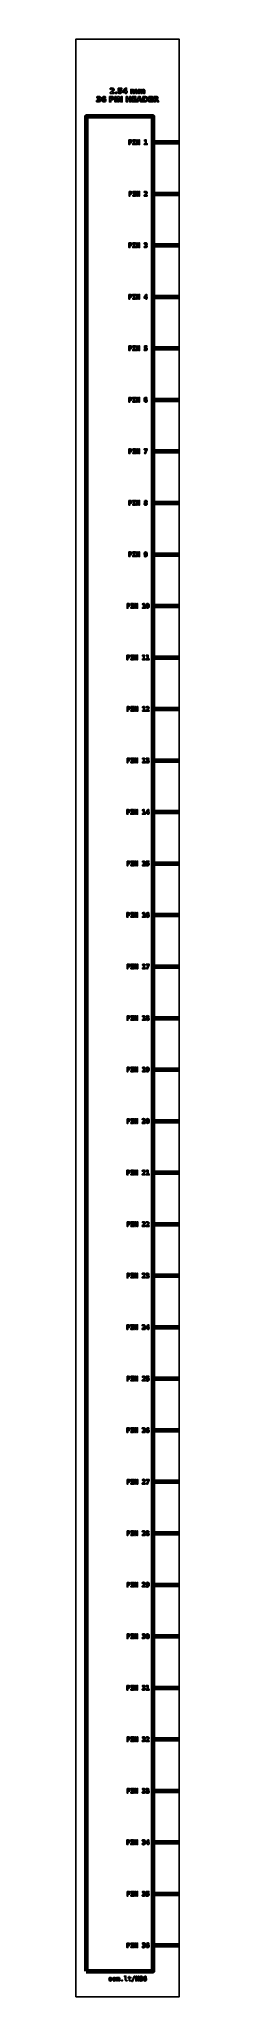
# Model space of a CAD drawing. Header units: centimetres. Extents: x -11.5 to -9.5, y -32.9 to 5.2.
import ezdxf

# ---------------------------------------------------------------- set-up
doc = ezdxf.new("R2010")
doc.units = ezdxf.units.CM
doc.header["$MEASUREMENT"] = 0
doc.layers.add('Layer 1', color=7, linetype='Continuous')

msp = doc.modelspace()

# ---------------------------------------------------------------- linework, layer by layer
at = {"layer": 'Layer 1', "color": 7}
msp.add_lwpolyline([(-11.5, -32.85), (-9.5, -32.85), (-9.5, 5.15), (-11.5, 5.15), (-11.5, -32.85)], close=True, dxfattribs=at)
at = {"layer": 'Layer 1', "color": 7, "lineweight": 100}
msp.add_lwpolyline([(-11.3, -32.35), (-10, -32.35), (-10, 3.65), (-11.3, 3.65), (-11.3, -32.35)], close=True, dxfattribs=at)
at = {"layer": 'Layer 1', "color": 250}
for points, knots in [([(-10.80503, 4.11702), (-10.80503, 4.11702), (-10.75975, 4.11702), (-10.75975, 4.11702), (-10.75975, 4.11702), (-10.75975, 4.11702), (-10.75975, 4.09752), (-10.75975, 4.09752), (-10.75975, 4.09752), (-10.75975, 4.09752), (-10.83452, 4.09752), (-10.83452, 4.09752), (-10.83452, 4.09752), (-10.83452, 4.09752), (-10.83452, 4.11702), (-10.83452, 4.11702), (-10.83452, 4.11702), (-10.83452, 4.11702), (-10.79696, 4.15015), (-10.79696, 4.15015), (-10.79696, 4.15015), (-10.7936, 4.15319), (-10.79113, 4.15615), (-10.78953, 4.15904), (-10.78953, 4.15904), (-10.78791, 4.16194), (-10.78711, 4.16495), (-10.78711, 4.16808), (-10.78711, 4.16808), (-10.78711, 4.1729), (-10.78873, 4.17678), (-10.79197, 4.17972), (-10.79197, 4.17972), (-10.7952, 4.18266), (-10.7995, 4.18411), (-10.80489, 4.18411), (-10.80489, 4.18411), (-10.80902, 4.18411), (-10.81354, 4.18322), (-10.81846, 4.18146), (-10.81846, 4.18146), (-10.82337, 4.17969), (-10.82864, 4.17706), (-10.83424, 4.17358), (-10.83424, 4.17358), (-10.83424, 4.17358), (-10.83424, 4.19618), (-10.83424, 4.19618), (-10.83424, 4.19618), (-10.82826, 4.19815), (-10.82236, 4.19966), (-10.81653, 4.20069), (-10.81653, 4.20069), (-10.81069, 4.20173), (-10.80498, 4.20225), (-10.79936, 4.20225), (-10.79936, 4.20225), (-10.78706, 4.20225), (-10.77749, 4.19954), (-10.77067, 4.19411), (-10.77067, 4.19411), (-10.76385, 4.1887), (-10.76044, 4.18115), (-10.76044, 4.17144), (-10.76044, 4.17144), (-10.76044, 4.16584), (-10.76189, 4.16062), (-10.76479, 4.15577), (-10.76479, 4.15577), (-10.76768, 4.15093), (-10.77377, 4.14444), (-10.78304, 4.1363), (-10.78304, 4.1363), (-10.78304, 4.1363), (-10.80503, 4.11702), (-10.80503, 4.11702)], [0, 0, 0, 0, 0.05263158, 0.05263158, 0.05263158, 0.05263158, 0.10526316, 0.10526316, 0.10526316, 0.10526316, 0.15789474, 0.15789474, 0.15789474, 0.15789474, 0.21052632, 0.21052632, 0.21052632, 0.21052632, 0.26315789, 0.26315789, 0.26315789, 0.26315789, 0.31578947, 0.31578947, 0.31578947, 0.31578947, 0.36842105, 0.36842105, 0.36842105, 0.36842105, 0.42105263, 0.42105263, 0.42105263, 0.42105263, 0.47368421, 0.47368421, 0.47368421, 0.47368421, 0.52631579, 0.52631579, 0.52631579, 0.52631579, 0.57894737, 0.57894737, 0.57894737, 0.57894737, 0.63157895, 0.63157895, 0.63157895, 0.63157895, 0.68421053, 0.68421053, 0.68421053, 0.68421053, 0.73684211, 0.73684211, 0.73684211, 0.73684211, 0.78947368, 0.78947368, 0.78947368, 0.78947368, 0.84210526, 0.84210526, 0.84210526, 0.84210526, 0.89473684, 0.89473684, 0.89473684, 0.89473684, 0.94736842, 0.94736842, 0.94736842, 0.94736842, 1, 1, 1, 1]), ([(-10.67894, 4.20039), (-10.67894, 4.20039), (-10.613, 4.20039), (-10.613, 4.20039), (-10.613, 4.20039), (-10.613, 4.20039), (-10.613, 4.18089), (-10.613, 4.18089), (-10.613, 4.18089), (-10.613, 4.18089), (-10.6578, 4.18089), (-10.6578, 4.18089), (-10.6578, 4.18089), (-10.6578, 4.18089), (-10.6578, 4.16497), (-10.6578, 4.16497), (-10.6578, 4.16497), (-10.65578, 4.16551), (-10.65375, 4.16593), (-10.65171, 4.16624), (-10.65171, 4.16624), (-10.64966, 4.16655), (-10.64752, 4.16669), (-10.64533, 4.16669), (-10.64533, 4.16669), (-10.63278, 4.16669), (-10.62302, 4.16356), (-10.61603, 4.15728), (-10.61603, 4.15728), (-10.60905, 4.15102), (-10.60557, 4.14228), (-10.60557, 4.13108), (-10.60557, 4.13108), (-10.60557, 4.11996), (-10.60938, 4.11125), (-10.61697, 4.10495), (-10.61697, 4.10495), (-10.62457, 4.09867), (-10.63513, 4.09552), (-10.64863, 4.09552), (-10.64863, 4.09552), (-10.65446, 4.09552), (-10.66025, 4.09609), (-10.66596, 4.09721), (-10.66596, 4.09721), (-10.67168, 4.09834), (-10.67737, 4.10004), (-10.68301, 4.10234), (-10.68301, 4.10234), (-10.68301, 4.10234), (-10.68301, 4.12323), (-10.68301, 4.12323), (-10.68301, 4.12323), (-10.67741, 4.12), (-10.6721, 4.1176), (-10.66707, 4.11601), (-10.66707, 4.11601), (-10.66203, 4.11438), (-10.65728, 4.11358), (-10.65284, 4.11358), (-10.65284, 4.11358), (-10.64639, 4.11358), (-10.64134, 4.11516), (-10.63764, 4.11831), (-10.63764, 4.11831), (-10.63395, 4.12144), (-10.63209, 4.12569), (-10.63209, 4.13108), (-10.63209, 4.13108), (-10.63209, 4.13649), (-10.63395, 4.14075), (-10.63764, 4.14387), (-10.63764, 4.14387), (-10.64134, 4.147), (-10.64639, 4.14855), (-10.65284, 4.14855), (-10.65284, 4.14855), (-10.65665, 4.14855), (-10.66072, 4.14806), (-10.66502, 4.14707), (-10.66502, 4.14707), (-10.66935, 4.14609), (-10.67398, 4.14456), (-10.67894, 4.14249), (-10.67894, 4.14249), (-10.67894, 4.14249), (-10.67894, 4.20039), (-10.67894, 4.20039)], [0, 0, 0, 0, 0.04545455, 0.04545455, 0.04545455, 0.04545455, 0.09090909, 0.09090909, 0.09090909, 0.09090909, 0.13636364, 0.13636364, 0.13636364, 0.13636364, 0.18181818, 0.18181818, 0.18181818, 0.18181818, 0.22727273, 0.22727273, 0.22727273, 0.22727273, 0.27272727, 0.27272727, 0.27272727, 0.27272727, 0.31818182, 0.31818182, 0.31818182, 0.31818182, 0.36363636, 0.36363636, 0.36363636, 0.36363636, 0.40909091, 0.40909091, 0.40909091, 0.40909091, 0.45454545, 0.45454545, 0.45454545, 0.45454545, 0.5, 0.5, 0.5, 0.5, 0.54545455, 0.54545455, 0.54545455, 0.54545455, 0.59090909, 0.59090909, 0.59090909, 0.59090909, 0.63636364, 0.63636364, 0.63636364, 0.63636364, 0.68181818, 0.68181818, 0.68181818, 0.68181818, 0.72727273, 0.72727273, 0.72727273, 0.72727273, 0.77272727, 0.77272727, 0.77272727, 0.77272727, 0.81818182, 0.81818182, 0.81818182, 0.81818182, 0.86363636, 0.86363636, 0.86363636, 0.86363636, 0.90909091, 0.90909091, 0.90909091, 0.90909091, 0.95454545, 0.95454545, 0.95454545, 0.95454545, 1, 1, 1, 1]), ([(-10.54816, 4.20039), (-10.54816, 4.20039), (-10.51866, 4.20039), (-10.51866, 4.20039), (-10.51866, 4.20039), (-10.51866, 4.20039), (-10.51866, 4.13548), (-10.51866, 4.13548), (-10.51866, 4.13548), (-10.51866, 4.13548), (-10.50399, 4.13548), (-10.50399, 4.13548), (-10.50399, 4.13548), (-10.50399, 4.13548), (-10.50399, 4.11626), (-10.50399, 4.11626), (-10.50399, 4.11626), (-10.50399, 4.11626), (-10.51866, 4.11626), (-10.51866, 4.11626), (-10.51866, 4.11626), (-10.51866, 4.11626), (-10.51866, 4.09752), (-10.51866, 4.09752), (-10.51866, 4.09752), (-10.51866, 4.09752), (-10.54373, 4.09752), (-10.54373, 4.09752), (-10.54373, 4.09752), (-10.54373, 4.09752), (-10.54373, 4.11626), (-10.54373, 4.11626), (-10.54373, 4.11626), (-10.54373, 4.11626), (-10.58936, 4.11626), (-10.58936, 4.11626), (-10.58936, 4.11626), (-10.58936, 4.11626), (-10.58936, 4.13901), (-10.58936, 4.13901), (-10.58936, 4.13901), (-10.58936, 4.13901), (-10.54816, 4.20039), (-10.54816, 4.20039)], [0, 0, 0, 0, 0.09090909, 0.09090909, 0.09090909, 0.09090909, 0.18181818, 0.18181818, 0.18181818, 0.18181818, 0.27272727, 0.27272727, 0.27272727, 0.27272727, 0.36363636, 0.36363636, 0.36363636, 0.36363636, 0.45454545, 0.45454545, 0.45454545, 0.45454545, 0.54545455, 0.54545455, 0.54545455, 0.54545455, 0.63636364, 0.63636364, 0.63636364, 0.63636364, 0.72727273, 0.72727273, 0.72727273, 0.72727273, 0.81818182, 0.81818182, 0.81818182, 0.81818182, 0.90909091, 0.90909091, 0.90909091, 0.90909091, 1, 1, 1, 1]), ([(-11.04153, 3.98875), (-11.03461, 3.98696), (-11.02932, 3.98383), (-11.02572, 3.97941), (-11.02572, 3.97941), (-11.02212, 3.97497), (-11.02031, 3.96935), (-11.02031, 3.9625), (-11.02031, 3.9625), (-11.02031, 3.9523), (-11.02422, 3.94454), (-11.03202, 3.93922), (-11.03202, 3.93922), (-11.03983, 3.93393), (-11.05122, 3.93127), (-11.0662, 3.93127), (-11.0662, 3.93127), (-11.07149, 3.93127), (-11.07678, 3.93169), (-11.0821, 3.93254), (-11.0821, 3.93254), (-11.08739, 3.93339), (-11.09263, 3.93468), (-11.09783, 3.93637), (-11.09783, 3.93637), (-11.09783, 3.93637), (-11.09783, 3.95684), (-11.09783, 3.95684), (-11.09783, 3.95684), (-11.09287, 3.95437), (-11.08795, 3.95248), (-11.08306, 3.95121), (-11.08306, 3.95121), (-11.07817, 3.94997), (-11.07335, 3.94933), (-11.06862, 3.94933), (-11.06862, 3.94933), (-11.06159, 3.94933), (-11.0562, 3.95056), (-11.05246, 3.95298), (-11.05246, 3.95298), (-11.04872, 3.95542), (-11.04684, 3.9589), (-11.04684, 3.96347), (-11.04684, 3.96347), (-11.04684, 3.96815), (-11.04877, 3.9717), (-11.0526, 3.9741), (-11.0526, 3.9741), (-11.05644, 3.97652), (-11.0621, 3.97772), (-11.06958, 3.97772), (-11.06958, 3.97772), (-11.06958, 3.97772), (-11.08019, 3.97772), (-11.08019, 3.97772), (-11.08019, 3.97772), (-11.08019, 3.97772), (-11.08019, 3.99482), (-11.08019, 3.99482), (-11.08019, 3.99482), (-11.08019, 3.99482), (-11.06904, 3.99482), (-11.06904, 3.99482), (-11.06904, 3.99482), (-11.06236, 3.99482), (-11.05742, 3.99585), (-11.05416, 3.99795), (-11.05416, 3.99795), (-11.05089, 4.00004), (-11.04926, 4.00321), (-11.04926, 4.00747), (-11.04926, 4.00747), (-11.04926, 4.01142), (-11.05084, 4.01448), (-11.05401, 4.01662), (-11.05401, 4.01662), (-11.05719, 4.01878), (-11.06166, 4.01986), (-11.06744, 4.01986), (-11.06744, 4.01986), (-11.07172, 4.01986), (-11.07603, 4.01939), (-11.0804, 4.01843), (-11.0804, 4.01843), (-11.08475, 4.01747), (-11.08908, 4.01603), (-11.09341, 4.01415), (-11.09341, 4.01415), (-11.09341, 4.01415), (-11.09341, 4.03358), (-11.09341, 4.03358), (-11.09341, 4.03358), (-11.08816, 4.03506), (-11.08299, 4.03616), (-11.07784, 4.03689), (-11.07784, 4.03689), (-11.07269, 4.03762), (-11.06766, 4.038), (-11.06269, 4.038), (-11.06269, 4.038), (-11.04933, 4.038), (-11.03932, 4.03581), (-11.03268, 4.03141), (-11.03268, 4.03141), (-11.02605, 4.02704), (-11.02274, 4.02043), (-11.02274, 4.01161), (-11.02274, 4.01161), (-11.02274, 4.00561), (-11.02431, 4.00067), (-11.02749, 3.99684), (-11.02749, 3.99684), (-11.03066, 3.99301), (-11.03534, 3.9903), (-11.04153, 3.98875)], [0, 0, 0, 0, 0.03448276, 0.03448276, 0.03448276, 0.03448276, 0.06896552, 0.06896552, 0.06896552, 0.06896552, 0.10344828, 0.10344828, 0.10344828, 0.10344828, 0.13793103, 0.13793103, 0.13793103, 0.13793103, 0.17241379, 0.17241379, 0.17241379, 0.17241379, 0.20689655, 0.20689655, 0.20689655, 0.20689655, 0.24137931, 0.24137931, 0.24137931, 0.24137931, 0.27586207, 0.27586207, 0.27586207, 0.27586207, 0.31034483, 0.31034483, 0.31034483, 0.31034483, 0.34482759, 0.34482759, 0.34482759, 0.34482759, 0.37931034, 0.37931034, 0.37931034, 0.37931034, 0.4137931, 0.4137931, 0.4137931, 0.4137931, 0.44827586, 0.44827586, 0.44827586, 0.44827586, 0.48275862, 0.48275862, 0.48275862, 0.48275862, 0.51724138, 0.51724138, 0.51724138, 0.51724138, 0.55172414, 0.55172414, 0.55172414, 0.55172414, 0.5862069, 0.5862069, 0.5862069, 0.5862069, 0.62068966, 0.62068966, 0.62068966, 0.62068966, 0.65517241, 0.65517241, 0.65517241, 0.65517241, 0.68965517, 0.68965517, 0.68965517, 0.68965517, 0.72413793, 0.72413793, 0.72413793, 0.72413793, 0.75862069, 0.75862069, 0.75862069, 0.75862069, 0.79310345, 0.79310345, 0.79310345, 0.79310345, 0.82758621, 0.82758621, 0.82758621, 0.82758621, 0.86206897, 0.86206897, 0.86206897, 0.86206897, 0.89655172, 0.89655172, 0.89655172, 0.89655172, 0.93103448, 0.93103448, 0.93103448, 0.93103448, 0.96551724, 0.96551724, 0.96551724, 0.96551724, 1, 1, 1, 1]), ([(-10.92523, 4.03346), (-10.92523, 4.03346), (-10.92523, 4.01443), (-10.92523, 4.01443), (-10.92523, 4.01443), (-10.9296, 4.0165), (-10.93369, 4.01803), (-10.93755, 4.01902), (-10.93755, 4.01902), (-10.94141, 4.02001), (-10.94519, 4.0205), (-10.94886, 4.0205), (-10.94886, 4.0205), (-10.95677, 4.0205), (-10.9629, 4.01831), (-10.96732, 4.01391), (-10.96732, 4.01391), (-10.97172, 4.00954), (-10.97431, 4.00303), (-10.97504, 3.99439), (-10.97504, 3.99439), (-10.97201, 3.99663), (-10.96871, 3.99832), (-10.96518, 3.99945), (-10.96518, 3.99945), (-10.96166, 4.00058), (-10.9578, 4.00114), (-10.95361, 4.00114), (-10.95361, 4.00114), (-10.9431, 4.00114), (-10.93461, 3.99806), (-10.92817, 3.9919), (-10.92817, 3.9919), (-10.9217, 3.98576), (-10.91848, 3.9777), (-10.91848, 3.96772), (-10.91848, 3.96772), (-10.91848, 3.95669), (-10.92208, 3.94787), (-10.9293, 3.94122), (-10.9293, 3.94122), (-10.93649, 3.93459), (-10.94618, 3.93127), (-10.95829, 3.93127), (-10.95829, 3.93127), (-10.97165, 3.93127), (-10.982, 3.93579), (-10.98934, 3.94482), (-10.98934, 3.94482), (-10.99665, 3.95383), (-11.00032, 3.96664), (-11.00032, 3.98322), (-11.00032, 3.98322), (-11.00032, 4.0002), (-10.99604, 4.01356), (-10.98748, 4.02327), (-10.98748, 4.02327), (-10.9789, 4.03299), (-10.96716, 4.03786), (-10.95223, 4.03786), (-10.95223, 4.03786), (-10.9475, 4.03786), (-10.94291, 4.03748), (-10.93844, 4.03675), (-10.93844, 4.03675), (-10.934, 4.03602), (-10.9296, 4.03492), (-10.92523, 4.03346)], [0, 0, 0, 0, 0.05882353, 0.05882353, 0.05882353, 0.05882353, 0.11764706, 0.11764706, 0.11764706, 0.11764706, 0.17647059, 0.17647059, 0.17647059, 0.17647059, 0.23529412, 0.23529412, 0.23529412, 0.23529412, 0.29411765, 0.29411765, 0.29411765, 0.29411765, 0.35294118, 0.35294118, 0.35294118, 0.35294118, 0.41176471, 0.41176471, 0.41176471, 0.41176471, 0.47058824, 0.47058824, 0.47058824, 0.47058824, 0.52941176, 0.52941176, 0.52941176, 0.52941176, 0.58823529, 0.58823529, 0.58823529, 0.58823529, 0.64705882, 0.64705882, 0.64705882, 0.64705882, 0.70588235, 0.70588235, 0.70588235, 0.70588235, 0.76470588, 0.76470588, 0.76470588, 0.76470588, 0.82352941, 0.82352941, 0.82352941, 0.82352941, 0.88235294, 0.88235294, 0.88235294, 0.88235294, 0.94117647, 0.94117647, 0.94117647, 0.94117647, 1, 1, 1, 1]), ([(-10.95801, 3.98405), (-10.96267, 3.98405), (-10.96615, 3.98254), (-10.96845, 3.97953), (-10.96845, 3.97953), (-10.97078, 3.97652), (-10.97193, 3.972), (-10.97193, 3.96601), (-10.97193, 3.96601), (-10.97193, 3.95999), (-10.97078, 3.95547), (-10.96845, 3.95246), (-10.96845, 3.95246), (-10.96615, 3.94945), (-10.96267, 3.94795), (-10.95801, 3.94795), (-10.95801, 3.94795), (-10.95333, 3.94795), (-10.94983, 3.94945), (-10.94752, 3.95246), (-10.94752, 3.95246), (-10.94519, 3.95547), (-10.94404, 3.95999), (-10.94404, 3.96601), (-10.94404, 3.96601), (-10.94404, 3.972), (-10.94519, 3.97652), (-10.94752, 3.97953), (-10.94752, 3.97953), (-10.94983, 3.98254), (-10.95333, 3.98405), (-10.95801, 3.98405)], [0, 0, 0, 0, 0.125, 0.125, 0.125, 0.125, 0.25, 0.25, 0.25, 0.25, 0.375, 0.375, 0.375, 0.375, 0.5, 0.5, 0.5, 0.5, 0.625, 0.625, 0.625, 0.625, 0.75, 0.75, 0.75, 0.75, 0.875, 0.875, 0.875, 0.875, 1, 1, 1, 1]), ([(-10.84879, 4.03614), (-10.84879, 4.03614), (-10.80477, 4.03614), (-10.80477, 4.03614), (-10.80477, 4.03614), (-10.79167, 4.03614), (-10.78162, 4.03322), (-10.77461, 4.02741), (-10.77461, 4.02741), (-10.76761, 4.0216), (-10.7641, 4.01333), (-10.7641, 4.00258), (-10.7641, 4.00258), (-10.7641, 3.99181), (-10.76761, 3.98351), (-10.77461, 3.9777), (-10.77461, 3.9777), (-10.78162, 3.97189), (-10.79167, 3.96897), (-10.80477, 3.96897), (-10.80477, 3.96897), (-10.80477, 3.96897), (-10.82226, 3.96897), (-10.82226, 3.96897), (-10.82226, 3.96897), (-10.82226, 3.96897), (-10.82226, 3.93327), (-10.82226, 3.93327), (-10.82226, 3.93327), (-10.82226, 3.93327), (-10.84879, 3.93327), (-10.84879, 3.93327), (-10.84879, 3.93327), (-10.84879, 3.93327), (-10.84879, 4.03614), (-10.84879, 4.03614)], [0, 0, 0, 0, 0.11111111, 0.11111111, 0.11111111, 0.11111111, 0.22222222, 0.22222222, 0.22222222, 0.22222222, 0.33333333, 0.33333333, 0.33333333, 0.33333333, 0.44444444, 0.44444444, 0.44444444, 0.44444444, 0.55555556, 0.55555556, 0.55555556, 0.55555556, 0.66666667, 0.66666667, 0.66666667, 0.66666667, 0.77777778, 0.77777778, 0.77777778, 0.77777778, 0.88888889, 0.88888889, 0.88888889, 0.88888889, 1, 1, 1, 1]), ([(-10.82226, 4.01692), (-10.82226, 4.01692), (-10.82226, 3.98819), (-10.82226, 3.98819), (-10.82226, 3.98819), (-10.82226, 3.98819), (-10.80759, 3.98819), (-10.80759, 3.98819), (-10.80759, 3.98819), (-10.80244, 3.98819), (-10.79846, 3.98943), (-10.79566, 3.99195), (-10.79566, 3.99195), (-10.79286, 3.99444), (-10.79145, 3.99799), (-10.79145, 4.00258), (-10.79145, 4.00258), (-10.79145, 4.00719), (-10.79286, 4.01072), (-10.79566, 4.01321), (-10.79566, 4.01321), (-10.79846, 4.01568), (-10.80244, 4.01692), (-10.80759, 4.01692), (-10.80759, 4.01692), (-10.80759, 4.01692), (-10.82226, 4.01692), (-10.82226, 4.01692)], [0, 0, 0, 0, 0.14285714, 0.14285714, 0.14285714, 0.14285714, 0.28571429, 0.28571429, 0.28571429, 0.28571429, 0.42857143, 0.42857143, 0.42857143, 0.42857143, 0.57142857, 0.57142857, 0.57142857, 0.57142857, 0.71428571, 0.71428571, 0.71428571, 0.71428571, 0.85714286, 0.85714286, 0.85714286, 0.85714286, 1, 1, 1, 1]), ([(-10.74538, 4.03614), (-10.74538, 4.03614), (-10.71885, 4.03614), (-10.71885, 4.03614), (-10.71885, 4.03614), (-10.71885, 4.03614), (-10.71885, 3.93327), (-10.71885, 3.93327), (-10.71885, 3.93327), (-10.71885, 3.93327), (-10.74538, 3.93327), (-10.74538, 3.93327), (-10.74538, 3.93327), (-10.74538, 3.93327), (-10.74538, 4.03614), (-10.74538, 4.03614)], [0, 0, 0, 0, 0.25, 0.25, 0.25, 0.25, 0.5, 0.5, 0.5, 0.5, 0.75, 0.75, 0.75, 0.75, 1, 1, 1, 1]), ([(-10.73311, 4.12419), (-10.73311, 4.12419), (-10.70829, 4.12419), (-10.70829, 4.12419), (-10.70829, 4.12419), (-10.70829, 4.12419), (-10.70829, 4.09752), (-10.70829, 4.09752), (-10.70829, 4.09752), (-10.70829, 4.09752), (-10.73311, 4.09752), (-10.73311, 4.09752), (-10.73311, 4.09752), (-10.73311, 4.09752), (-10.73311, 4.12419), (-10.73311, 4.12419)], [0, 0, 0, 0, 0.25, 0.25, 0.25, 0.25, 0.5, 0.5, 0.5, 0.5, 0.75, 0.75, 0.75, 0.75, 1, 1, 1, 1]), ([(-10.69289, 4.03614), (-10.69289, 4.03614), (-10.66326, 4.03614), (-10.66326, 4.03614), (-10.66326, 4.03614), (-10.66326, 4.03614), (-10.62584, 3.96558), (-10.62584, 3.96558), (-10.62584, 3.96558), (-10.62584, 3.96558), (-10.62584, 4.03614), (-10.62584, 4.03614), (-10.62584, 4.03614), (-10.62584, 4.03614), (-10.6007, 4.03614), (-10.6007, 4.03614), (-10.6007, 4.03614), (-10.6007, 4.03614), (-10.6007, 3.93327), (-10.6007, 3.93327), (-10.6007, 3.93327), (-10.6007, 3.93327), (-10.63033, 3.93327), (-10.63033, 3.93327), (-10.63033, 3.93327), (-10.63033, 3.93327), (-10.66775, 4.00383), (-10.66775, 4.00383), (-10.66775, 4.00383), (-10.66775, 4.00383), (-10.66775, 3.93327), (-10.66775, 3.93327), (-10.66775, 3.93327), (-10.66775, 3.93327), (-10.69289, 3.93327), (-10.69289, 3.93327), (-10.69289, 3.93327), (-10.69289, 3.93327), (-10.69289, 4.03614), (-10.69289, 4.03614)], [0, 0, 0, 0, 0.1, 0.1, 0.1, 0.1, 0.2, 0.2, 0.2, 0.2, 0.3, 0.3, 0.3, 0.3, 0.4, 0.4, 0.4, 0.4, 0.5, 0.5, 0.5, 0.5, 0.6, 0.6, 0.6, 0.6, 0.7, 0.7, 0.7, 0.7, 0.8, 0.8, 0.8, 0.8, 0.9, 0.9, 0.9, 0.9, 1, 1, 1, 1]), ([(-10.54373, 4.17854), (-10.54373, 4.17854), (-10.57283, 4.13548), (-10.57283, 4.13548), (-10.57283, 4.13548), (-10.57283, 4.13548), (-10.54373, 4.13548), (-10.54373, 4.13548), (-10.54373, 4.13548), (-10.54373, 4.13548), (-10.54373, 4.17854), (-10.54373, 4.17854)], [0, 0, 0, 0, 0.33333333, 0.33333333, 0.33333333, 0.33333333, 0.66666667, 0.66666667, 0.66666667, 0.66666667, 1, 1, 1, 1]), ([(-10.52567, 4.03614), (-10.52567, 4.03614), (-10.49914, 4.03614), (-10.49914, 4.03614), (-10.49914, 4.03614), (-10.49914, 4.03614), (-10.49914, 3.99693), (-10.49914, 3.99693), (-10.49914, 3.99693), (-10.49914, 3.99693), (-10.46001, 3.99693), (-10.46001, 3.99693), (-10.46001, 3.99693), (-10.46001, 3.99693), (-10.46001, 4.03614), (-10.46001, 4.03614), (-10.46001, 4.03614), (-10.46001, 4.03614), (-10.43348, 4.03614), (-10.43348, 4.03614), (-10.43348, 4.03614), (-10.43348, 4.03614), (-10.43348, 3.93327), (-10.43348, 3.93327), (-10.43348, 3.93327), (-10.43348, 3.93327), (-10.46001, 3.93327), (-10.46001, 3.93327), (-10.46001, 3.93327), (-10.46001, 3.93327), (-10.46001, 3.97687), (-10.46001, 3.97687), (-10.46001, 3.97687), (-10.46001, 3.97687), (-10.49914, 3.97687), (-10.49914, 3.97687), (-10.49914, 3.97687), (-10.49914, 3.97687), (-10.49914, 3.93327), (-10.49914, 3.93327), (-10.49914, 3.93327), (-10.49914, 3.93327), (-10.52567, 3.93327), (-10.52567, 3.93327), (-10.52567, 3.93327), (-10.52567, 3.93327), (-10.52567, 4.03614), (-10.52567, 4.03614)], [0, 0, 0, 0, 0.08333333, 0.08333333, 0.08333333, 0.08333333, 0.16666667, 0.16666667, 0.16666667, 0.16666667, 0.25, 0.25, 0.25, 0.25, 0.33333333, 0.33333333, 0.33333333, 0.33333333, 0.41666667, 0.41666667, 0.41666667, 0.41666667, 0.5, 0.5, 0.5, 0.5, 0.58333333, 0.58333333, 0.58333333, 0.58333333, 0.66666667, 0.66666667, 0.66666667, 0.66666667, 0.75, 0.75, 0.75, 0.75, 0.83333333, 0.83333333, 0.83333333, 0.83333333, 0.91666667, 0.91666667, 0.91666667, 0.91666667, 1, 1, 1, 1]), ([(-10.36502, 4.16187), (-10.36189, 4.16664), (-10.3582, 4.17029), (-10.35389, 4.17278), (-10.35389, 4.17278), (-10.34959, 4.1753), (-10.34489, 4.17654), (-10.33974, 4.17654), (-10.33974, 4.17654), (-10.33087, 4.17654), (-10.32412, 4.17381), (-10.31949, 4.16833), (-10.31949, 4.16833), (-10.31485, 4.16288), (-10.31252, 4.15493), (-10.31252, 4.14451), (-10.31252, 4.14451), (-10.31252, 4.14451), (-10.31252, 4.09752), (-10.31252, 4.09752), (-10.31252, 4.09752), (-10.31252, 4.09752), (-10.33734, 4.09752), (-10.33734, 4.09752), (-10.33734, 4.09752), (-10.33734, 4.09752), (-10.33734, 4.13776), (-10.33734, 4.13776), (-10.33734, 4.13776), (-10.33729, 4.13835), (-10.33727, 4.13896), (-10.33724, 4.13962), (-10.33724, 4.13962), (-10.33722, 4.14025), (-10.3372, 4.14117), (-10.3372, 4.14237), (-10.3372, 4.14237), (-10.3372, 4.14783), (-10.33799, 4.1518), (-10.33962, 4.15425), (-10.33962, 4.15425), (-10.34122, 4.15672), (-10.3438, 4.15794), (-10.34738, 4.15794), (-10.34738, 4.15794), (-10.35208, 4.15794), (-10.35568, 4.15601), (-10.35824, 4.15215), (-10.35824, 4.15215), (-10.36078, 4.1483), (-10.3621, 4.14272), (-10.3622, 4.13541), (-10.3622, 4.13541), (-10.3622, 4.13541), (-10.3622, 4.09752), (-10.3622, 4.09752), (-10.3622, 4.09752), (-10.3622, 4.09752), (-10.38701, 4.09752), (-10.38701, 4.09752), (-10.38701, 4.09752), (-10.38701, 4.09752), (-10.38701, 4.13776), (-10.38701, 4.13776), (-10.38701, 4.13776), (-10.38701, 4.1463), (-10.38774, 4.1518), (-10.38922, 4.15425), (-10.38922, 4.15425), (-10.39068, 4.15672), (-10.39329, 4.15794), (-10.39705, 4.15794), (-10.39705, 4.15794), (-10.4018, 4.15794), (-10.40545, 4.15599), (-10.40801, 4.15211), (-10.40801, 4.15211), (-10.41057, 4.14823), (-10.41187, 4.1427), (-10.41187, 4.13548), (-10.41187, 4.13548), (-10.41187, 4.13548), (-10.41187, 4.09752), (-10.41187, 4.09752), (-10.41187, 4.09752), (-10.41187, 4.09752), (-10.43668, 4.09752), (-10.43668, 4.09752), (-10.43668, 4.09752), (-10.43668, 4.09752), (-10.43668, 4.17468), (-10.43668, 4.17468), (-10.43668, 4.17468), (-10.43668, 4.17468), (-10.41187, 4.17468), (-10.41187, 4.17468), (-10.41187, 4.17468), (-10.41187, 4.17468), (-10.41187, 4.16337), (-10.41187, 4.16337), (-10.41187, 4.16337), (-10.40883, 4.16775), (-10.40535, 4.17101), (-10.40142, 4.17323), (-10.40142, 4.17323), (-10.3975, 4.17544), (-10.39317, 4.17654), (-10.38844, 4.17654), (-10.38844, 4.17654), (-10.38313, 4.17654), (-10.3784, 4.17525), (-10.37433, 4.17268), (-10.37433, 4.17268), (-10.37024, 4.1701), (-10.36713, 4.1665), (-10.36502, 4.16187)], [0, 0, 0, 0, 0.03448276, 0.03448276, 0.03448276, 0.03448276, 0.06896552, 0.06896552, 0.06896552, 0.06896552, 0.10344828, 0.10344828, 0.10344828, 0.10344828, 0.13793103, 0.13793103, 0.13793103, 0.13793103, 0.17241379, 0.17241379, 0.17241379, 0.17241379, 0.20689655, 0.20689655, 0.20689655, 0.20689655, 0.24137931, 0.24137931, 0.24137931, 0.24137931, 0.27586207, 0.27586207, 0.27586207, 0.27586207, 0.31034483, 0.31034483, 0.31034483, 0.31034483, 0.34482759, 0.34482759, 0.34482759, 0.34482759, 0.37931034, 0.37931034, 0.37931034, 0.37931034, 0.4137931, 0.4137931, 0.4137931, 0.4137931, 0.44827586, 0.44827586, 0.44827586, 0.44827586, 0.48275862, 0.48275862, 0.48275862, 0.48275862, 0.51724138, 0.51724138, 0.51724138, 0.51724138, 0.55172414, 0.55172414, 0.55172414, 0.55172414, 0.5862069, 0.5862069, 0.5862069, 0.5862069, 0.62068966, 0.62068966, 0.62068966, 0.62068966, 0.65517241, 0.65517241, 0.65517241, 0.65517241, 0.68965517, 0.68965517, 0.68965517, 0.68965517, 0.72413793, 0.72413793, 0.72413793, 0.72413793, 0.75862069, 0.75862069, 0.75862069, 0.75862069, 0.79310345, 0.79310345, 0.79310345, 0.79310345, 0.82758621, 0.82758621, 0.82758621, 0.82758621, 0.86206897, 0.86206897, 0.86206897, 0.86206897, 0.89655172, 0.89655172, 0.89655172, 0.89655172, 0.93103448, 0.93103448, 0.93103448, 0.93103448, 0.96551724, 0.96551724, 0.96551724, 0.96551724, 1, 1, 1, 1]), ([(-10.40758, 4.03614), (-10.40758, 4.03614), (-10.33599, 4.03614), (-10.33599, 4.03614), (-10.33599, 4.03614), (-10.33599, 4.03614), (-10.33599, 4.01608), (-10.33599, 4.01608), (-10.33599, 4.01608), (-10.33599, 4.01608), (-10.38105, 4.01608), (-10.38105, 4.01608), (-10.38105, 4.01608), (-10.38105, 4.01608), (-10.38105, 3.99693), (-10.38105, 3.99693), (-10.38105, 3.99693), (-10.38105, 3.99693), (-10.3387, 3.99693), (-10.3387, 3.99693), (-10.3387, 3.99693), (-10.3387, 3.99693), (-10.3387, 3.97687), (-10.3387, 3.97687), (-10.3387, 3.97687), (-10.3387, 3.97687), (-10.38105, 3.97687), (-10.38105, 3.97687), (-10.38105, 3.97687), (-10.38105, 3.97687), (-10.38105, 3.95333), (-10.38105, 3.95333), (-10.38105, 3.95333), (-10.38105, 3.95333), (-10.33449, 3.95333), (-10.33449, 3.95333), (-10.33449, 3.95333), (-10.33449, 3.95333), (-10.33449, 3.93327), (-10.33449, 3.93327), (-10.33449, 3.93327), (-10.33449, 3.93327), (-10.40758, 3.93327), (-10.40758, 3.93327), (-10.40758, 3.93327), (-10.40758, 3.93327), (-10.40758, 4.03614), (-10.40758, 4.03614)], [0, 0, 0, 0, 0.08333333, 0.08333333, 0.08333333, 0.08333333, 0.16666667, 0.16666667, 0.16666667, 0.16666667, 0.25, 0.25, 0.25, 0.25, 0.33333333, 0.33333333, 0.33333333, 0.33333333, 0.41666667, 0.41666667, 0.41666667, 0.41666667, 0.5, 0.5, 0.5, 0.5, 0.58333333, 0.58333333, 0.58333333, 0.58333333, 0.66666667, 0.66666667, 0.66666667, 0.66666667, 0.75, 0.75, 0.75, 0.75, 0.83333333, 0.83333333, 0.83333333, 0.83333333, 0.91666667, 0.91666667, 0.91666667, 0.91666667, 1, 1, 1, 1]), ([(-10.24876, 3.95199), (-10.24876, 3.95199), (-10.29025, 3.95199), (-10.29025, 3.95199), (-10.29025, 3.95199), (-10.29025, 3.95199), (-10.29679, 3.93327), (-10.29679, 3.93327), (-10.29679, 3.93327), (-10.29679, 3.93327), (-10.32346, 3.93327), (-10.32346, 3.93327), (-10.32346, 3.93327), (-10.32346, 3.93327), (-10.28536, 4.03614), (-10.28536, 4.03614), (-10.28536, 4.03614), (-10.28536, 4.03614), (-10.25373, 4.03614), (-10.25373, 4.03614), (-10.25373, 4.03614), (-10.25373, 4.03614), (-10.21563, 3.93327), (-10.21563, 3.93327), (-10.21563, 3.93327), (-10.21563, 3.93327), (-10.2423, 3.93327), (-10.2423, 3.93327), (-10.2423, 3.93327), (-10.2423, 3.93327), (-10.24876, 3.95199), (-10.24876, 3.95199)], [0, 0, 0, 0, 0.125, 0.125, 0.125, 0.125, 0.25, 0.25, 0.25, 0.25, 0.375, 0.375, 0.375, 0.375, 0.5, 0.5, 0.5, 0.5, 0.625, 0.625, 0.625, 0.625, 0.75, 0.75, 0.75, 0.75, 0.875, 0.875, 0.875, 0.875, 1, 1, 1, 1]), ([(-10.21798, 4.16187), (-10.21485, 4.16664), (-10.21116, 4.17029), (-10.20685, 4.17278), (-10.20685, 4.17278), (-10.20255, 4.1753), (-10.19785, 4.17654), (-10.1927, 4.17654), (-10.1927, 4.17654), (-10.18383, 4.17654), (-10.17708, 4.17381), (-10.17245, 4.16833), (-10.17245, 4.16833), (-10.16781, 4.16288), (-10.16548, 4.15493), (-10.16548, 4.14451), (-10.16548, 4.14451), (-10.16548, 4.14451), (-10.16548, 4.09752), (-10.16548, 4.09752), (-10.16548, 4.09752), (-10.16548, 4.09752), (-10.1903, 4.09752), (-10.1903, 4.09752), (-10.1903, 4.09752), (-10.1903, 4.09752), (-10.1903, 4.13776), (-10.1903, 4.13776), (-10.1903, 4.13776), (-10.19025, 4.13835), (-10.19023, 4.13896), (-10.1902, 4.13962), (-10.1902, 4.13962), (-10.19018, 4.14025), (-10.19016, 4.14117), (-10.19016, 4.14237), (-10.19016, 4.14237), (-10.19016, 4.14783), (-10.19095, 4.1518), (-10.19258, 4.15425), (-10.19258, 4.15425), (-10.19418, 4.15672), (-10.19676, 4.15794), (-10.20034, 4.15794), (-10.20034, 4.15794), (-10.20504, 4.15794), (-10.20864, 4.15601), (-10.2112, 4.15215), (-10.2112, 4.15215), (-10.21374, 4.1483), (-10.21506, 4.14272), (-10.21516, 4.13541), (-10.21516, 4.13541), (-10.21516, 4.13541), (-10.21516, 4.09752), (-10.21516, 4.09752), (-10.21516, 4.09752), (-10.21516, 4.09752), (-10.23997, 4.09752), (-10.23997, 4.09752), (-10.23997, 4.09752), (-10.23997, 4.09752), (-10.23997, 4.13776), (-10.23997, 4.13776), (-10.23997, 4.13776), (-10.23997, 4.1463), (-10.2407, 4.1518), (-10.24218, 4.15425), (-10.24218, 4.15425), (-10.24364, 4.15672), (-10.24625, 4.15794), (-10.25001, 4.15794), (-10.25001, 4.15794), (-10.25476, 4.15794), (-10.25841, 4.15599), (-10.26097, 4.15211), (-10.26097, 4.15211), (-10.26353, 4.14823), (-10.26483, 4.1427), (-10.26483, 4.13548), (-10.26483, 4.13548), (-10.26483, 4.13548), (-10.26483, 4.09752), (-10.26483, 4.09752), (-10.26483, 4.09752), (-10.26483, 4.09752), (-10.28964, 4.09752), (-10.28964, 4.09752), (-10.28964, 4.09752), (-10.28964, 4.09752), (-10.28964, 4.17468), (-10.28964, 4.17468), (-10.28964, 4.17468), (-10.28964, 4.17468), (-10.26483, 4.17468), (-10.26483, 4.17468), (-10.26483, 4.17468), (-10.26483, 4.17468), (-10.26483, 4.16337), (-10.26483, 4.16337), (-10.26483, 4.16337), (-10.26179, 4.16775), (-10.25831, 4.17101), (-10.25438, 4.17323), (-10.25438, 4.17323), (-10.25046, 4.17544), (-10.24613, 4.17654), (-10.2414, 4.17654), (-10.2414, 4.17654), (-10.23609, 4.17654), (-10.23136, 4.17525), (-10.22729, 4.17268), (-10.22729, 4.17268), (-10.2232, 4.1701), (-10.22009, 4.1665), (-10.21798, 4.16187)], [0, 0, 0, 0, 0.03448276, 0.03448276, 0.03448276, 0.03448276, 0.06896552, 0.06896552, 0.06896552, 0.06896552, 0.10344828, 0.10344828, 0.10344828, 0.10344828, 0.13793103, 0.13793103, 0.13793103, 0.13793103, 0.17241379, 0.17241379, 0.17241379, 0.17241379, 0.20689655, 0.20689655, 0.20689655, 0.20689655, 0.24137931, 0.24137931, 0.24137931, 0.24137931, 0.27586207, 0.27586207, 0.27586207, 0.27586207, 0.31034483, 0.31034483, 0.31034483, 0.31034483, 0.34482759, 0.34482759, 0.34482759, 0.34482759, 0.37931034, 0.37931034, 0.37931034, 0.37931034, 0.4137931, 0.4137931, 0.4137931, 0.4137931, 0.44827586, 0.44827586, 0.44827586, 0.44827586, 0.48275862, 0.48275862, 0.48275862, 0.48275862, 0.51724138, 0.51724138, 0.51724138, 0.51724138, 0.55172414, 0.55172414, 0.55172414, 0.55172414, 0.5862069, 0.5862069, 0.5862069, 0.5862069, 0.62068966, 0.62068966, 0.62068966, 0.62068966, 0.65517241, 0.65517241, 0.65517241, 0.65517241, 0.68965517, 0.68965517, 0.68965517, 0.68965517, 0.72413793, 0.72413793, 0.72413793, 0.72413793, 0.75862069, 0.75862069, 0.75862069, 0.75862069, 0.79310345, 0.79310345, 0.79310345, 0.79310345, 0.82758621, 0.82758621, 0.82758621, 0.82758621, 0.86206897, 0.86206897, 0.86206897, 0.86206897, 0.89655172, 0.89655172, 0.89655172, 0.89655172, 0.93103448, 0.93103448, 0.93103448, 0.93103448, 0.96551724, 0.96551724, 0.96551724, 0.96551724, 1, 1, 1, 1]), ([(-10.28364, 3.97109), (-10.28364, 3.97109), (-10.25544, 3.97109), (-10.25544, 3.97109), (-10.25544, 3.97109), (-10.25544, 3.97109), (-10.26951, 4.01201), (-10.26951, 4.01201), (-10.26951, 4.01201), (-10.26951, 4.01201), (-10.28364, 3.97109), (-10.28364, 3.97109)], [0, 0, 0, 0, 0.33333333, 0.33333333, 0.33333333, 0.33333333, 0.66666667, 0.66666667, 0.66666667, 0.66666667, 1, 1, 1, 1]), ([(-10.20196, 4.03614), (-10.20196, 4.03614), (-10.17397, 4.03614), (-10.17397, 4.03614), (-10.17397, 4.03614), (-10.15836, 4.03614), (-10.14674, 4.03503), (-10.1391, 4.0328), (-10.1391, 4.0328), (-10.13145, 4.03057), (-10.12489, 4.0268), (-10.11941, 4.02146), (-10.11941, 4.02146), (-10.11459, 4.01683), (-10.11102, 4.01147), (-10.10866, 4.0054), (-10.10866, 4.0054), (-10.10634, 3.99936), (-10.10516, 3.99249), (-10.10516, 3.9848), (-10.10516, 3.9848), (-10.10516, 3.97704), (-10.10634, 3.97012), (-10.10866, 3.96403), (-10.10866, 3.96403), (-10.11102, 3.95794), (-10.11459, 3.95258), (-10.11941, 3.94795), (-10.11941, 3.94795), (-10.12494, 3.94261), (-10.13155, 3.93884), (-10.13926, 3.93661), (-10.13926, 3.93661), (-10.14698, 3.93438), (-10.15855, 3.93327), (-10.17397, 3.93327), (-10.17397, 3.93327), (-10.17397, 3.93327), (-10.20196, 3.93327), (-10.20196, 3.93327), (-10.20196, 3.93327), (-10.20196, 3.93327), (-10.20196, 4.03614), (-10.20196, 4.03614)], [0, 0, 0, 0, 0.09090909, 0.09090909, 0.09090909, 0.09090909, 0.18181818, 0.18181818, 0.18181818, 0.18181818, 0.27272727, 0.27272727, 0.27272727, 0.27272727, 0.36363636, 0.36363636, 0.36363636, 0.36363636, 0.45454545, 0.45454545, 0.45454545, 0.45454545, 0.54545455, 0.54545455, 0.54545455, 0.54545455, 0.63636364, 0.63636364, 0.63636364, 0.63636364, 0.72727273, 0.72727273, 0.72727273, 0.72727273, 0.81818182, 0.81818182, 0.81818182, 0.81818182, 0.90909091, 0.90909091, 0.90909091, 0.90909091, 1, 1, 1, 1]), ([(-10.17543, 4.01608), (-10.17543, 4.01608), (-10.17543, 3.95333), (-10.17543, 3.95333), (-10.17543, 3.95333), (-10.17543, 3.95333), (-10.16593, 3.95333), (-10.16593, 3.95333), (-10.16593, 3.95333), (-10.15509, 3.95333), (-10.14681, 3.95601), (-10.1411, 3.9614), (-10.1411, 3.9614), (-10.13538, 3.96676), (-10.13251, 3.97457), (-10.13251, 3.9848), (-10.13251, 3.9848), (-10.13251, 3.99501), (-10.13536, 4.00277), (-10.14105, 4.00808), (-10.14105, 4.00808), (-10.14674, 4.01342), (-10.15504, 4.01608), (-10.16593, 4.01608), (-10.16593, 4.01608), (-10.16593, 4.01608), (-10.17543, 4.01608), (-10.17543, 4.01608)], [0, 0, 0, 0, 0.14285714, 0.14285714, 0.14285714, 0.14285714, 0.28571429, 0.28571429, 0.28571429, 0.28571429, 0.42857143, 0.42857143, 0.42857143, 0.42857143, 0.57142857, 0.57142857, 0.57142857, 0.57142857, 0.71428571, 0.71428571, 0.71428571, 0.71428571, 0.85714286, 0.85714286, 0.85714286, 0.85714286, 1, 1, 1, 1]), ([(-10.08484, 4.03614), (-10.08484, 4.03614), (-10.01325, 4.03614), (-10.01325, 4.03614), (-10.01325, 4.03614), (-10.01325, 4.03614), (-10.01325, 4.01608), (-10.01325, 4.01608), (-10.01325, 4.01608), (-10.01325, 4.01608), (-10.05831, 4.01608), (-10.05831, 4.01608), (-10.05831, 4.01608), (-10.05831, 4.01608), (-10.05831, 3.99693), (-10.05831, 3.99693), (-10.05831, 3.99693), (-10.05831, 3.99693), (-10.01596, 3.99693), (-10.01596, 3.99693), (-10.01596, 3.99693), (-10.01596, 3.99693), (-10.01596, 3.97687), (-10.01596, 3.97687), (-10.01596, 3.97687), (-10.01596, 3.97687), (-10.05831, 3.97687), (-10.05831, 3.97687), (-10.05831, 3.97687), (-10.05831, 3.97687), (-10.05831, 3.95333), (-10.05831, 3.95333), (-10.05831, 3.95333), (-10.05831, 3.95333), (-10.01175, 3.95333), (-10.01175, 3.95333), (-10.01175, 3.95333), (-10.01175, 3.95333), (-10.01175, 3.93327), (-10.01175, 3.93327), (-10.01175, 3.93327), (-10.01175, 3.93327), (-10.08484, 3.93327), (-10.08484, 3.93327), (-10.08484, 3.93327), (-10.08484, 3.93327), (-10.08484, 4.03614), (-10.08484, 4.03614)], [0, 0, 0, 0, 0.08333333, 0.08333333, 0.08333333, 0.08333333, 0.16666667, 0.16666667, 0.16666667, 0.16666667, 0.25, 0.25, 0.25, 0.25, 0.33333333, 0.33333333, 0.33333333, 0.33333333, 0.41666667, 0.41666667, 0.41666667, 0.41666667, 0.5, 0.5, 0.5, 0.5, 0.58333333, 0.58333333, 0.58333333, 0.58333333, 0.66666667, 0.66666667, 0.66666667, 0.66666667, 0.75, 0.75, 0.75, 0.75, 0.83333333, 0.83333333, 0.83333333, 0.83333333, 0.91666667, 0.91666667, 0.91666667, 0.91666667, 1, 1, 1, 1]), ([(-9.96191, 3.97219), (-9.96191, 3.97219), (-9.96191, 3.93327), (-9.96191, 3.93327), (-9.96191, 3.93327), (-9.96191, 3.93327), (-9.98844, 3.93327), (-9.98844, 3.93327), (-9.98844, 3.93327), (-9.98844, 3.93327), (-9.98844, 4.03614), (-9.98844, 4.03614), (-9.98844, 4.03614), (-9.98844, 4.03614), (-9.94792, 4.03614), (-9.94792, 4.03614), (-9.94792, 4.03614), (-9.93437, 4.03614), (-9.92442, 4.03386), (-9.91812, 4.02932), (-9.91812, 4.02932), (-9.9118, 4.02478), (-9.90864, 4.01758), (-9.90864, 4.00775), (-9.90864, 4.00775), (-9.90864, 4.00096), (-9.91029, 3.99536), (-9.91356, 3.99101), (-9.91356, 3.99101), (-9.91685, 3.98663), (-9.92181, 3.98341), (-9.92842, 3.98136), (-9.92842, 3.98136), (-9.9248, 3.98052), (-9.92153, 3.97866), (-9.91866, 3.97574), (-9.91866, 3.97574), (-9.91579, 3.97283), (-9.9129, 3.96841), (-9.90996, 3.96248), (-9.90996, 3.96248), (-9.90996, 3.96248), (-9.89554, 3.93327), (-9.89554, 3.93327), (-9.89554, 3.93327), (-9.89554, 3.93327), (-9.92381, 3.93327), (-9.92381, 3.93327), (-9.92381, 3.93327), (-9.92381, 3.93327), (-9.93635, 3.95883), (-9.93635, 3.95883), (-9.93635, 3.95883), (-9.93886, 3.96396), (-9.94143, 3.96749), (-9.94404, 3.96937), (-9.94404, 3.96937), (-9.94663, 3.97125), (-9.95008, 3.97219), (-9.95441, 3.97219), (-9.95441, 3.97219), (-9.95441, 3.97219), (-9.96191, 3.97219), (-9.96191, 3.97219)], [0, 0, 0, 0, 0.0625, 0.0625, 0.0625, 0.0625, 0.125, 0.125, 0.125, 0.125, 0.1875, 0.1875, 0.1875, 0.1875, 0.25, 0.25, 0.25, 0.25, 0.3125, 0.3125, 0.3125, 0.3125, 0.375, 0.375, 0.375, 0.375, 0.4375, 0.4375, 0.4375, 0.4375, 0.5, 0.5, 0.5, 0.5, 0.5625, 0.5625, 0.5625, 0.5625, 0.625, 0.625, 0.625, 0.625, 0.6875, 0.6875, 0.6875, 0.6875, 0.75, 0.75, 0.75, 0.75, 0.8125, 0.8125, 0.8125, 0.8125, 0.875, 0.875, 0.875, 0.875, 0.9375, 0.9375, 0.9375, 0.9375, 1, 1, 1, 1]), ([(-9.95074, 3.99051), (-9.94519, 3.99051), (-9.94119, 3.99155), (-9.93879, 3.99362), (-9.93879, 3.99362), (-9.93637, 3.99569), (-9.93517, 3.9991), (-9.93517, 4.00383), (-9.93517, 4.00383), (-9.93517, 4.00851), (-9.93637, 4.01187), (-9.93879, 4.01389), (-9.93879, 4.01389), (-9.94119, 4.01591), (-9.94519, 4.01692), (-9.95074, 4.01692), (-9.95074, 4.01692), (-9.95074, 4.01692), (-9.96191, 4.01692), (-9.96191, 4.01692), (-9.96191, 4.01692), (-9.96191, 4.01692), (-9.96191, 3.99051), (-9.96191, 3.99051), (-9.96191, 3.99051), (-9.96191, 3.99051), (-9.95074, 3.99051), (-9.95074, 3.99051)], [0, 0, 0, 0, 0.14285714, 0.14285714, 0.14285714, 0.14285714, 0.28571429, 0.28571429, 0.28571429, 0.28571429, 0.42857143, 0.42857143, 0.42857143, 0.42857143, 0.57142857, 0.57142857, 0.57142857, 0.57142857, 0.71428571, 0.71428571, 0.71428571, 0.71428571, 0.85714286, 0.85714286, 0.85714286, 0.85714286, 1, 1, 1, 1]), ([(-10.47311, 3.19501), (-10.47311, 3.19501), (-10.44868, 3.19501), (-10.44868, 3.19501), (-10.44868, 3.19501), (-10.43627, 3.19501), (-10.42734, 3.19281), (-10.42189, 3.18838), (-10.42189, 3.18838), (-10.41643, 3.18396), (-10.41372, 3.17678), (-10.41372, 3.16686), (-10.41372, 3.16686), (-10.41372, 3.15694), (-10.41643, 3.14976), (-10.42189, 3.14533), (-10.42189, 3.14533), (-10.42734, 3.14091), (-10.43627, 3.13871), (-10.44868, 3.13871), (-10.44868, 3.13871), (-10.44868, 3.13871), (-10.45533, 3.13871), (-10.45533, 3.13871), (-10.45533, 3.13871), (-10.45533, 3.13871), (-10.45533, 3.105), (-10.45533, 3.105), (-10.45533, 3.105), (-10.45533, 3.105), (-10.47311, 3.105), (-10.47311, 3.105), (-10.47311, 3.105), (-10.47311, 3.105), (-10.47311, 3.19501), (-10.47311, 3.19501)], [0, 0, 0, 0, 0.11111111, 0.11111111, 0.11111111, 0.11111111, 0.22222222, 0.22222222, 0.22222222, 0.22222222, 0.33333333, 0.33333333, 0.33333333, 0.33333333, 0.44444444, 0.44444444, 0.44444444, 0.44444444, 0.55555556, 0.55555556, 0.55555556, 0.55555556, 0.66666667, 0.66666667, 0.66666667, 0.66666667, 0.77777778, 0.77777778, 0.77777778, 0.77777778, 0.88888889, 0.88888889, 0.88888889, 0.88888889, 1, 1, 1, 1]), ([(-10.45533, 3.18005), (-10.45533, 3.18005), (-10.45533, 3.15367), (-10.45533, 3.15367), (-10.45533, 3.15367), (-10.45533, 3.15367), (-10.44802, 3.15367), (-10.44802, 3.15367), (-10.44802, 3.15367), (-10.4422, 3.15367), (-10.4381, 3.15466), (-10.43576, 3.15661), (-10.43576, 3.15661), (-10.43339, 3.15859), (-10.43222, 3.162), (-10.43222, 3.16686), (-10.43222, 3.16686), (-10.43222, 3.17171), (-10.43339, 3.17513), (-10.43576, 3.17711), (-10.43576, 3.17711), (-10.4381, 3.17906), (-10.4422, 3.18005), (-10.44802, 3.18005), (-10.44802, 3.18005), (-10.44802, 3.18005), (-10.45533, 3.18005), (-10.45533, 3.18005)], [0, 0, 0, 0, 0.14285714, 0.14285714, 0.14285714, 0.14285714, 0.28571429, 0.28571429, 0.28571429, 0.28571429, 0.42857143, 0.42857143, 0.42857143, 0.42857143, 0.57142857, 0.57142857, 0.57142857, 0.57142857, 0.71428571, 0.71428571, 0.71428571, 0.71428571, 0.85714286, 0.85714286, 0.85714286, 0.85714286, 1, 1, 1, 1]), ([(-10.39818, 3.17933), (-10.39818, 3.17933), (-10.39818, 3.19501), (-10.39818, 3.19501), (-10.39818, 3.19501), (-10.39818, 3.19501), (-10.34459, 3.19501), (-10.34459, 3.19501), (-10.34459, 3.19501), (-10.34459, 3.19501), (-10.34459, 3.17933), (-10.34459, 3.17933), (-10.34459, 3.17933), (-10.34459, 3.17933), (-10.3625, 3.17933), (-10.3625, 3.17933), (-10.3625, 3.17933), (-10.3625, 3.17933), (-10.3625, 3.12068), (-10.3625, 3.12068), (-10.3625, 3.12068), (-10.3625, 3.12068), (-10.34459, 3.12068), (-10.34459, 3.12068), (-10.34459, 3.12068), (-10.34459, 3.12068), (-10.34459, 3.105), (-10.34459, 3.105), (-10.34459, 3.105), (-10.34459, 3.105), (-10.39818, 3.105), (-10.39818, 3.105), (-10.39818, 3.105), (-10.39818, 3.105), (-10.39818, 3.12068), (-10.39818, 3.12068), (-10.39818, 3.12068), (-10.39818, 3.12068), (-10.38028, 3.12068), (-10.38028, 3.12068), (-10.38028, 3.12068), (-10.38028, 3.12068), (-10.38028, 3.17933), (-10.38028, 3.17933), (-10.38028, 3.17933), (-10.38028, 3.17933), (-10.39818, 3.17933), (-10.39818, 3.17933)], [0, 0, 0, 0, 0.08333333, 0.08333333, 0.08333333, 0.08333333, 0.16666667, 0.16666667, 0.16666667, 0.16666667, 0.25, 0.25, 0.25, 0.25, 0.33333333, 0.33333333, 0.33333333, 0.33333333, 0.41666667, 0.41666667, 0.41666667, 0.41666667, 0.5, 0.5, 0.5, 0.5, 0.58333333, 0.58333333, 0.58333333, 0.58333333, 0.66666667, 0.66666667, 0.66666667, 0.66666667, 0.75, 0.75, 0.75, 0.75, 0.83333333, 0.83333333, 0.83333333, 0.83333333, 0.91666667, 0.91666667, 0.91666667, 0.91666667, 1, 1, 1, 1]), ([(-10.32704, 3.19501), (-10.32704, 3.19501), (-10.30792, 3.19501), (-10.30792, 3.19501), (-10.30792, 3.19501), (-10.30792, 3.19501), (-10.28286, 3.12959), (-10.28286, 3.12959), (-10.28286, 3.12959), (-10.28286, 3.12959), (-10.28286, 3.19501), (-10.28286, 3.19501), (-10.28286, 3.19501), (-10.28286, 3.19501), (-10.26718, 3.19501), (-10.26718, 3.19501), (-10.26718, 3.19501), (-10.26718, 3.19501), (-10.26718, 3.105), (-10.26718, 3.105), (-10.26718, 3.105), (-10.26718, 3.105), (-10.28617, 3.105), (-10.28617, 3.105), (-10.28617, 3.105), (-10.28617, 3.105), (-10.31136, 3.17042), (-10.31136, 3.17042), (-10.31136, 3.17042), (-10.31136, 3.17042), (-10.31136, 3.105), (-10.31136, 3.105), (-10.31136, 3.105), (-10.31136, 3.105), (-10.32704, 3.105), (-10.32704, 3.105), (-10.32704, 3.105), (-10.32704, 3.105), (-10.32704, 3.19501), (-10.32704, 3.19501)], [0, 0, 0, 0, 0.1, 0.1, 0.1, 0.1, 0.2, 0.2, 0.2, 0.2, 0.3, 0.3, 0.3, 0.3, 0.4, 0.4, 0.4, 0.4, 0.5, 0.5, 0.5, 0.5, 0.6, 0.6, 0.6, 0.6, 0.7, 0.7, 0.7, 0.7, 0.8, 0.8, 0.8, 0.8, 0.9, 0.9, 0.9, 0.9, 1, 1, 1, 1]), ([(-10.17422, 3.12068), (-10.17422, 3.12068), (-10.15432, 3.12068), (-10.15432, 3.12068), (-10.15432, 3.12068), (-10.15432, 3.12068), (-10.15432, 3.1791), (-10.15432, 3.1791), (-10.15432, 3.1791), (-10.15432, 3.1791), (-10.17282, 3.17451), (-10.17282, 3.17451), (-10.17282, 3.17451), (-10.17282, 3.17451), (-10.17282, 3.19054), (-10.17282, 3.19054), (-10.17282, 3.19054), (-10.17282, 3.19054), (-10.1542, 3.19501), (-10.1542, 3.19501), (-10.1542, 3.19501), (-10.1542, 3.19501), (-10.13702, 3.19501), (-10.13702, 3.19501), (-10.13702, 3.19501), (-10.13702, 3.19501), (-10.13702, 3.12068), (-10.13702, 3.12068), (-10.13702, 3.12068), (-10.13702, 3.12068), (-10.11712, 3.12068), (-10.11712, 3.12068), (-10.11712, 3.12068), (-10.11712, 3.12068), (-10.11712, 3.105), (-10.11712, 3.105), (-10.11712, 3.105), (-10.11712, 3.105), (-10.17422, 3.105), (-10.17422, 3.105), (-10.17422, 3.105), (-10.17422, 3.105), (-10.17422, 3.12068), (-10.17422, 3.12068)], [0, 0, 0, 0, 0.09090909, 0.09090909, 0.09090909, 0.09090909, 0.18181818, 0.18181818, 0.18181818, 0.18181818, 0.27272727, 0.27272727, 0.27272727, 0.27272727, 0.36363636, 0.36363636, 0.36363636, 0.36363636, 0.45454545, 0.45454545, 0.45454545, 0.45454545, 0.54545455, 0.54545455, 0.54545455, 0.54545455, 0.63636364, 0.63636364, 0.63636364, 0.63636364, 0.72727273, 0.72727273, 0.72727273, 0.72727273, 0.81818182, 0.81818182, 0.81818182, 0.81818182, 0.90909091, 0.90909091, 0.90909091, 0.90909091, 1, 1, 1, 1]), ([(-10.47093, 2.19419), (-10.47093, 2.19419), (-10.4465, 2.19419), (-10.4465, 2.19419), (-10.4465, 2.19419), (-10.43409, 2.19419), (-10.42516, 2.19199), (-10.41971, 2.18756), (-10.41971, 2.18756), (-10.41425, 2.18314), (-10.41154, 2.17596), (-10.41154, 2.16604), (-10.41154, 2.16604), (-10.41154, 2.15612), (-10.41425, 2.14894), (-10.41971, 2.14451), (-10.41971, 2.14451), (-10.42516, 2.14009), (-10.43409, 2.13789), (-10.4465, 2.13789), (-10.4465, 2.13789), (-10.4465, 2.13789), (-10.45315, 2.13789), (-10.45315, 2.13789), (-10.45315, 2.13789), (-10.45315, 2.13789), (-10.45315, 2.10418), (-10.45315, 2.10418), (-10.45315, 2.10418), (-10.45315, 2.10418), (-10.47093, 2.10418), (-10.47093, 2.10418), (-10.47093, 2.10418), (-10.47093, 2.10418), (-10.47093, 2.19419), (-10.47093, 2.19419)], [0, 0, 0, 0, 0.11111111, 0.11111111, 0.11111111, 0.11111111, 0.22222222, 0.22222222, 0.22222222, 0.22222222, 0.33333333, 0.33333333, 0.33333333, 0.33333333, 0.44444444, 0.44444444, 0.44444444, 0.44444444, 0.55555556, 0.55555556, 0.55555556, 0.55555556, 0.66666667, 0.66666667, 0.66666667, 0.66666667, 0.77777778, 0.77777778, 0.77777778, 0.77777778, 0.88888889, 0.88888889, 0.88888889, 0.88888889, 1, 1, 1, 1]), ([(-10.45315, 2.17923), (-10.45315, 2.17923), (-10.45315, 2.15285), (-10.45315, 2.15285), (-10.45315, 2.15285), (-10.45315, 2.15285), (-10.44584, 2.15285), (-10.44584, 2.15285), (-10.44584, 2.15285), (-10.44002, 2.15285), (-10.43592, 2.15384), (-10.43358, 2.15579), (-10.43358, 2.15579), (-10.43121, 2.15777), (-10.43004, 2.16118), (-10.43004, 2.16604), (-10.43004, 2.16604), (-10.43004, 2.17089), (-10.43121, 2.17431), (-10.43358, 2.17629), (-10.43358, 2.17629), (-10.43592, 2.17824), (-10.44002, 2.17923), (-10.44584, 2.17923), (-10.44584, 2.17923), (-10.44584, 2.17923), (-10.45315, 2.17923), (-10.45315, 2.17923)], [0, 0, 0, 0, 0.14285714, 0.14285714, 0.14285714, 0.14285714, 0.28571429, 0.28571429, 0.28571429, 0.28571429, 0.42857143, 0.42857143, 0.42857143, 0.42857143, 0.57142857, 0.57142857, 0.57142857, 0.57142857, 0.71428571, 0.71428571, 0.71428571, 0.71428571, 0.85714286, 0.85714286, 0.85714286, 0.85714286, 1, 1, 1, 1]), ([(-10.396, 2.17851), (-10.396, 2.17851), (-10.396, 2.19419), (-10.396, 2.19419), (-10.396, 2.19419), (-10.396, 2.19419), (-10.34241, 2.19419), (-10.34241, 2.19419), (-10.34241, 2.19419), (-10.34241, 2.19419), (-10.34241, 2.17851), (-10.34241, 2.17851), (-10.34241, 2.17851), (-10.34241, 2.17851), (-10.36032, 2.17851), (-10.36032, 2.17851), (-10.36032, 2.17851), (-10.36032, 2.17851), (-10.36032, 2.11986), (-10.36032, 2.11986), (-10.36032, 2.11986), (-10.36032, 2.11986), (-10.34241, 2.11986), (-10.34241, 2.11986), (-10.34241, 2.11986), (-10.34241, 2.11986), (-10.34241, 2.10418), (-10.34241, 2.10418), (-10.34241, 2.10418), (-10.34241, 2.10418), (-10.396, 2.10418), (-10.396, 2.10418), (-10.396, 2.10418), (-10.396, 2.10418), (-10.396, 2.11986), (-10.396, 2.11986), (-10.396, 2.11986), (-10.396, 2.11986), (-10.3781, 2.11986), (-10.3781, 2.11986), (-10.3781, 2.11986), (-10.3781, 2.11986), (-10.3781, 2.17851), (-10.3781, 2.17851), (-10.3781, 2.17851), (-10.3781, 2.17851), (-10.396, 2.17851), (-10.396, 2.17851)], [0, 0, 0, 0, 0.08333333, 0.08333333, 0.08333333, 0.08333333, 0.16666667, 0.16666667, 0.16666667, 0.16666667, 0.25, 0.25, 0.25, 0.25, 0.33333333, 0.33333333, 0.33333333, 0.33333333, 0.41666667, 0.41666667, 0.41666667, 0.41666667, 0.5, 0.5, 0.5, 0.5, 0.58333333, 0.58333333, 0.58333333, 0.58333333, 0.66666667, 0.66666667, 0.66666667, 0.66666667, 0.75, 0.75, 0.75, 0.75, 0.83333333, 0.83333333, 0.83333333, 0.83333333, 0.91666667, 0.91666667, 0.91666667, 0.91666667, 1, 1, 1, 1]), ([(-10.32486, 2.19419), (-10.32486, 2.19419), (-10.30574, 2.19419), (-10.30574, 2.19419), (-10.30574, 2.19419), (-10.30574, 2.19419), (-10.28068, 2.12877), (-10.28068, 2.12877), (-10.28068, 2.12877), (-10.28068, 2.12877), (-10.28068, 2.19419), (-10.28068, 2.19419), (-10.28068, 2.19419), (-10.28068, 2.19419), (-10.265, 2.19419), (-10.265, 2.19419), (-10.265, 2.19419), (-10.265, 2.19419), (-10.265, 2.10418), (-10.265, 2.10418), (-10.265, 2.10418), (-10.265, 2.10418), (-10.28399, 2.10418), (-10.28399, 2.10418), (-10.28399, 2.10418), (-10.28399, 2.10418), (-10.30918, 2.1696), (-10.30918, 2.1696), (-10.30918, 2.1696), (-10.30918, 2.1696), (-10.30918, 2.10418), (-10.30918, 2.10418), (-10.30918, 2.10418), (-10.30918, 2.10418), (-10.32486, 2.10418), (-10.32486, 2.10418), (-10.32486, 2.10418), (-10.32486, 2.10418), (-10.32486, 2.19419), (-10.32486, 2.19419)], [0, 0, 0, 0, 0.1, 0.1, 0.1, 0.1, 0.2, 0.2, 0.2, 0.2, 0.3, 0.3, 0.3, 0.3, 0.4, 0.4, 0.4, 0.4, 0.5, 0.5, 0.5, 0.5, 0.6, 0.6, 0.6, 0.6, 0.7, 0.7, 0.7, 0.7, 0.8, 0.8, 0.8, 0.8, 0.9, 0.9, 0.9, 0.9, 1, 1, 1, 1]), ([(-10.15722, 2.11986), (-10.15722, 2.11986), (-10.1193, 2.11986), (-10.1193, 2.11986), (-10.1193, 2.11986), (-10.1193, 2.11986), (-10.1193, 2.10418), (-10.1193, 2.10418), (-10.1193, 2.10418), (-10.1193, 2.10418), (-10.17645, 2.10418), (-10.17645, 2.10418), (-10.17645, 2.10418), (-10.17645, 2.10418), (-10.17645, 2.11939), (-10.17645, 2.11939), (-10.17645, 2.11939), (-10.17645, 2.11939), (-10.16679, 2.12961), (-10.16679, 2.12961), (-10.16679, 2.12961), (-10.15535, 2.1418), (-10.1484, 2.14929), (-10.14595, 2.15211), (-10.14595, 2.15211), (-10.14294, 2.15556), (-10.14076, 2.15863), (-10.13945, 2.16131), (-10.13945, 2.16131), (-10.13811, 2.16398), (-10.13745, 2.16661), (-10.13745, 2.16923), (-10.13745, 2.16923), (-10.13745, 2.17324), (-10.13866, 2.17635), (-10.14109, 2.17853), (-10.14109, 2.17853), (-10.14352, 2.18073), (-10.14698, 2.18182), (-10.15142, 2.18182), (-10.15142, 2.18182), (-10.15461, 2.18182), (-10.15817, 2.18118), (-10.16212, 2.17993), (-10.16212, 2.17993), (-10.16609, 2.17865), (-10.17021, 2.17682), (-10.17451, 2.17441), (-10.17451, 2.17441), (-10.17451, 2.17441), (-10.17451, 2.191), (-10.17451, 2.191), (-10.17451, 2.191), (-10.17021, 2.19256), (-10.16601, 2.19376), (-10.16188, 2.19458), (-10.16188, 2.19458), (-10.15776, 2.1954), (-10.15381, 2.19582), (-10.15004, 2.19582), (-10.15004, 2.19582), (-10.14052, 2.19582), (-10.13302, 2.19359), (-10.12759, 2.18915), (-10.12759, 2.18915), (-10.12214, 2.18472), (-10.11942, 2.17865), (-10.11942, 2.17098), (-10.11942, 2.17098), (-10.11942, 2.16744), (-10.12002, 2.16412), (-10.12119, 2.16104), (-10.12119, 2.16104), (-10.12239, 2.15793), (-10.12442, 2.15449), (-10.12732, 2.15073), (-10.12732, 2.15073), (-10.12944, 2.14799), (-10.13529, 2.14184), (-10.14486, 2.13227), (-10.14486, 2.13227), (-10.15004, 2.1271), (-10.15416, 2.12295), (-10.15722, 2.11986)], [0, 0, 0, 0, 0.04761905, 0.04761905, 0.04761905, 0.04761905, 0.0952381, 0.0952381, 0.0952381, 0.0952381, 0.14285714, 0.14285714, 0.14285714, 0.14285714, 0.19047619, 0.19047619, 0.19047619, 0.19047619, 0.23809524, 0.23809524, 0.23809524, 0.23809524, 0.28571429, 0.28571429, 0.28571429, 0.28571429, 0.33333333, 0.33333333, 0.33333333, 0.33333333, 0.38095238, 0.38095238, 0.38095238, 0.38095238, 0.42857143, 0.42857143, 0.42857143, 0.42857143, 0.47619048, 0.47619048, 0.47619048, 0.47619048, 0.52380952, 0.52380952, 0.52380952, 0.52380952, 0.57142857, 0.57142857, 0.57142857, 0.57142857, 0.61904762, 0.61904762, 0.61904762, 0.61904762, 0.66666667, 0.66666667, 0.66666667, 0.66666667, 0.71428571, 0.71428571, 0.71428571, 0.71428571, 0.76190476, 0.76190476, 0.76190476, 0.76190476, 0.80952381, 0.80952381, 0.80952381, 0.80952381, 0.85714286, 0.85714286, 0.85714286, 0.85714286, 0.9047619, 0.9047619, 0.9047619, 0.9047619, 0.95238095, 0.95238095, 0.95238095, 0.95238095, 1, 1, 1, 1]), ([(-10.47204, 1.19507), (-10.47204, 1.19507), (-10.44761, 1.19507), (-10.44761, 1.19507), (-10.44761, 1.19507), (-10.4352, 1.19507), (-10.42627, 1.19287), (-10.42082, 1.18844), (-10.42082, 1.18844), (-10.41536, 1.18402), (-10.41265, 1.17684), (-10.41265, 1.16692), (-10.41265, 1.16692), (-10.41265, 1.157), (-10.41536, 1.14982), (-10.42082, 1.14539), (-10.42082, 1.14539), (-10.42627, 1.14097), (-10.4352, 1.13877), (-10.44761, 1.13877), (-10.44761, 1.13877), (-10.44761, 1.13877), (-10.45426, 1.13877), (-10.45426, 1.13877), (-10.45426, 1.13877), (-10.45426, 1.13877), (-10.45426, 1.10506), (-10.45426, 1.10506), (-10.45426, 1.10506), (-10.45426, 1.10506), (-10.47204, 1.10506), (-10.47204, 1.10506), (-10.47204, 1.10506), (-10.47204, 1.10506), (-10.47204, 1.19507), (-10.47204, 1.19507)], [0, 0, 0, 0, 0.11111111, 0.11111111, 0.11111111, 0.11111111, 0.22222222, 0.22222222, 0.22222222, 0.22222222, 0.33333333, 0.33333333, 0.33333333, 0.33333333, 0.44444444, 0.44444444, 0.44444444, 0.44444444, 0.55555556, 0.55555556, 0.55555556, 0.55555556, 0.66666667, 0.66666667, 0.66666667, 0.66666667, 0.77777778, 0.77777778, 0.77777778, 0.77777778, 0.88888889, 0.88888889, 0.88888889, 0.88888889, 1, 1, 1, 1]), ([(-10.45426, 1.18011), (-10.45426, 1.18011), (-10.45426, 1.15373), (-10.45426, 1.15373), (-10.45426, 1.15373), (-10.45426, 1.15373), (-10.44695, 1.15373), (-10.44695, 1.15373), (-10.44695, 1.15373), (-10.44113, 1.15373), (-10.43703, 1.15472), (-10.43469, 1.15667), (-10.43469, 1.15667), (-10.43232, 1.15865), (-10.43115, 1.16206), (-10.43115, 1.16692), (-10.43115, 1.16692), (-10.43115, 1.17177), (-10.43232, 1.17519), (-10.43469, 1.17717), (-10.43469, 1.17717), (-10.43703, 1.17912), (-10.44113, 1.18011), (-10.44695, 1.18011), (-10.44695, 1.18011), (-10.44695, 1.18011), (-10.45426, 1.18011), (-10.45426, 1.18011)], [0, 0, 0, 0, 0.14285714, 0.14285714, 0.14285714, 0.14285714, 0.28571429, 0.28571429, 0.28571429, 0.28571429, 0.42857143, 0.42857143, 0.42857143, 0.42857143, 0.57142857, 0.57142857, 0.57142857, 0.57142857, 0.71428571, 0.71428571, 0.71428571, 0.71428571, 0.85714286, 0.85714286, 0.85714286, 0.85714286, 1, 1, 1, 1]), ([(-10.39711, 1.17939), (-10.39711, 1.17939), (-10.39711, 1.19507), (-10.39711, 1.19507), (-10.39711, 1.19507), (-10.39711, 1.19507), (-10.34352, 1.19507), (-10.34352, 1.19507), (-10.34352, 1.19507), (-10.34352, 1.19507), (-10.34352, 1.17939), (-10.34352, 1.17939), (-10.34352, 1.17939), (-10.34352, 1.17939), (-10.36143, 1.17939), (-10.36143, 1.17939), (-10.36143, 1.17939), (-10.36143, 1.17939), (-10.36143, 1.12074), (-10.36143, 1.12074), (-10.36143, 1.12074), (-10.36143, 1.12074), (-10.34352, 1.12074), (-10.34352, 1.12074), (-10.34352, 1.12074), (-10.34352, 1.12074), (-10.34352, 1.10506), (-10.34352, 1.10506), (-10.34352, 1.10506), (-10.34352, 1.10506), (-10.39711, 1.10506), (-10.39711, 1.10506), (-10.39711, 1.10506), (-10.39711, 1.10506), (-10.39711, 1.12074), (-10.39711, 1.12074), (-10.39711, 1.12074), (-10.39711, 1.12074), (-10.37921, 1.12074), (-10.37921, 1.12074), (-10.37921, 1.12074), (-10.37921, 1.12074), (-10.37921, 1.17939), (-10.37921, 1.17939), (-10.37921, 1.17939), (-10.37921, 1.17939), (-10.39711, 1.17939), (-10.39711, 1.17939)], [0, 0, 0, 0, 0.08333333, 0.08333333, 0.08333333, 0.08333333, 0.16666667, 0.16666667, 0.16666667, 0.16666667, 0.25, 0.25, 0.25, 0.25, 0.33333333, 0.33333333, 0.33333333, 0.33333333, 0.41666667, 0.41666667, 0.41666667, 0.41666667, 0.5, 0.5, 0.5, 0.5, 0.58333333, 0.58333333, 0.58333333, 0.58333333, 0.66666667, 0.66666667, 0.66666667, 0.66666667, 0.75, 0.75, 0.75, 0.75, 0.83333333, 0.83333333, 0.83333333, 0.83333333, 0.91666667, 0.91666667, 0.91666667, 0.91666667, 1, 1, 1, 1]), ([(-10.32597, 1.19507), (-10.32597, 1.19507), (-10.30685, 1.19507), (-10.30685, 1.19507), (-10.30685, 1.19507), (-10.30685, 1.19507), (-10.28179, 1.12965), (-10.28179, 1.12965), (-10.28179, 1.12965), (-10.28179, 1.12965), (-10.28179, 1.19507), (-10.28179, 1.19507), (-10.28179, 1.19507), (-10.28179, 1.19507), (-10.26611, 1.19507), (-10.26611, 1.19507), (-10.26611, 1.19507), (-10.26611, 1.19507), (-10.26611, 1.10506), (-10.26611, 1.10506), (-10.26611, 1.10506), (-10.26611, 1.10506), (-10.2851, 1.10506), (-10.2851, 1.10506), (-10.2851, 1.10506), (-10.2851, 1.10506), (-10.31029, 1.17048), (-10.31029, 1.17048), (-10.31029, 1.17048), (-10.31029, 1.17048), (-10.31029, 1.10506), (-10.31029, 1.10506), (-10.31029, 1.10506), (-10.31029, 1.10506), (-10.32597, 1.10506), (-10.32597, 1.10506), (-10.32597, 1.10506), (-10.32597, 1.10506), (-10.32597, 1.19507), (-10.32597, 1.19507)], [0, 0, 0, 0, 0.1, 0.1, 0.1, 0.1, 0.2, 0.2, 0.2, 0.2, 0.3, 0.3, 0.3, 0.3, 0.4, 0.4, 0.4, 0.4, 0.5, 0.5, 0.5, 0.5, 0.6, 0.6, 0.6, 0.6, 0.7, 0.7, 0.7, 0.7, 0.8, 0.8, 0.8, 0.8, 0.9, 0.9, 0.9, 0.9, 1, 1, 1, 1]), ([(-10.1514, 1.14533), (-10.1514, 1.14533), (-10.16093, 1.14533), (-10.16093, 1.14533), (-10.16093, 1.14533), (-10.16093, 1.14533), (-10.16093, 1.16101), (-10.16093, 1.16101), (-10.16093, 1.16101), (-10.16093, 1.16101), (-10.1514, 1.16101), (-10.1514, 1.16101), (-10.1514, 1.16101), (-10.147, 1.16101), (-10.14356, 1.16188), (-10.14113, 1.16363), (-10.14113, 1.16363), (-10.1387, 1.16538), (-10.13749, 1.16784), (-10.13749, 1.17101), (-10.13749, 1.17101), (-10.13749, 1.17435), (-10.1387, 1.17696), (-10.14113, 1.17883), (-10.14113, 1.17883), (-10.14356, 1.18071), (-10.147, 1.18163), (-10.1514, 1.18163), (-10.1514, 1.18163), (-10.15477, 1.18163), (-10.1584, 1.1812), (-10.16224, 1.18036), (-10.16224, 1.18036), (-10.16611, 1.17951), (-10.17011, 1.17828), (-10.17424, 1.17667), (-10.17424, 1.17667), (-10.17424, 1.17667), (-10.17424, 1.19283), (-10.17424, 1.19283), (-10.17424, 1.19283), (-10.17011, 1.19408), (-10.16603, 1.19503), (-10.16202, 1.19571), (-10.16202, 1.19571), (-10.15799, 1.19637), (-10.15414, 1.1967), (-10.15043, 1.1967), (-10.15043, 1.1967), (-10.14095, 1.1967), (-10.13356, 1.19462), (-10.12827, 1.19048), (-10.12827, 1.19048), (-10.12296, 1.18634), (-10.12031, 1.18064), (-10.12031, 1.17336), (-10.12031, 1.17336), (-10.12031, 1.16803), (-10.12183, 1.16365), (-10.1249, 1.16025), (-10.1249, 1.16025), (-10.12794, 1.15686), (-10.1323, 1.15463), (-10.13796, 1.1536), (-10.13796, 1.1536), (-10.13154, 1.15247), (-10.12662, 1.1499), (-10.12325, 1.14591), (-10.12325, 1.14591), (-10.11987, 1.14192), (-10.11819, 1.13665), (-10.11819, 1.13014), (-10.11819, 1.13014), (-10.11819, 1.12142), (-10.12099, 1.11477), (-10.12656, 1.11018), (-10.12656, 1.11018), (-10.13216, 1.1056), (-10.14027, 1.10331), (-10.15093, 1.10331), (-10.15093, 1.10331), (-10.15545, 1.10331), (-10.15992, 1.1037), (-10.16432, 1.10446), (-10.16432, 1.10446), (-10.16873, 1.10522), (-10.17295, 1.10634), (-10.17696, 1.10778), (-10.17696, 1.10778), (-10.17696, 1.10778), (-10.17696, 1.1243), (-10.17696, 1.1243), (-10.17696, 1.1243), (-10.17317, 1.12241), (-10.1691, 1.12097), (-10.16471, 1.11998), (-10.16471, 1.11998), (-10.16035, 1.11899), (-10.15574, 1.1185), (-10.15093, 1.1185), (-10.15093, 1.1185), (-10.14609, 1.1185), (-10.14228, 1.11961), (-10.13946, 1.12185), (-10.13946, 1.12185), (-10.13665, 1.12407), (-10.13525, 1.12708), (-10.13525, 1.13087), (-10.13525, 1.13087), (-10.13525, 1.13547), (-10.13665, 1.13906), (-10.13946, 1.14157), (-10.13946, 1.14157), (-10.14228, 1.14408), (-10.14626, 1.14533), (-10.1514, 1.14533)], [0, 0, 0, 0, 0.03448276, 0.03448276, 0.03448276, 0.03448276, 0.06896552, 0.06896552, 0.06896552, 0.06896552, 0.10344828, 0.10344828, 0.10344828, 0.10344828, 0.13793103, 0.13793103, 0.13793103, 0.13793103, 0.17241379, 0.17241379, 0.17241379, 0.17241379, 0.20689655, 0.20689655, 0.20689655, 0.20689655, 0.24137931, 0.24137931, 0.24137931, 0.24137931, 0.27586207, 0.27586207, 0.27586207, 0.27586207, 0.31034483, 0.31034483, 0.31034483, 0.31034483, 0.34482759, 0.34482759, 0.34482759, 0.34482759, 0.37931034, 0.37931034, 0.37931034, 0.37931034, 0.4137931, 0.4137931, 0.4137931, 0.4137931, 0.44827586, 0.44827586, 0.44827586, 0.44827586, 0.48275862, 0.48275862, 0.48275862, 0.48275862, 0.51724138, 0.51724138, 0.51724138, 0.51724138, 0.55172414, 0.55172414, 0.55172414, 0.55172414, 0.5862069, 0.5862069, 0.5862069, 0.5862069, 0.62068966, 0.62068966, 0.62068966, 0.62068966, 0.65517241, 0.65517241, 0.65517241, 0.65517241, 0.68965517, 0.68965517, 0.68965517, 0.68965517, 0.72413793, 0.72413793, 0.72413793, 0.72413793, 0.75862069, 0.75862069, 0.75862069, 0.75862069, 0.79310345, 0.79310345, 0.79310345, 0.79310345, 0.82758621, 0.82758621, 0.82758621, 0.82758621, 0.86206897, 0.86206897, 0.86206897, 0.86206897, 0.89655172, 0.89655172, 0.89655172, 0.89655172, 0.93103448, 0.93103448, 0.93103448, 0.93103448, 0.96551724, 0.96551724, 0.96551724, 0.96551724, 1, 1, 1, 1]), ([(-10.47329, 0.19501), (-10.47329, 0.19501), (-10.44886, 0.19501), (-10.44886, 0.19501), (-10.44886, 0.19501), (-10.43645, 0.19501), (-10.42752, 0.19281), (-10.42207, 0.18838), (-10.42207, 0.18838), (-10.41661, 0.18396), (-10.4139, 0.17678), (-10.4139, 0.16686), (-10.4139, 0.16686), (-10.4139, 0.15694), (-10.41661, 0.14976), (-10.42207, 0.14533), (-10.42207, 0.14533), (-10.42752, 0.14091), (-10.43645, 0.13871), (-10.44886, 0.13871), (-10.44886, 0.13871), (-10.44886, 0.13871), (-10.45551, 0.13871), (-10.45551, 0.13871), (-10.45551, 0.13871), (-10.45551, 0.13871), (-10.45551, 0.105), (-10.45551, 0.105), (-10.45551, 0.105), (-10.45551, 0.105), (-10.47329, 0.105), (-10.47329, 0.105), (-10.47329, 0.105), (-10.47329, 0.105), (-10.47329, 0.19501), (-10.47329, 0.19501)], [0, 0, 0, 0, 0.11111111, 0.11111111, 0.11111111, 0.11111111, 0.22222222, 0.22222222, 0.22222222, 0.22222222, 0.33333333, 0.33333333, 0.33333333, 0.33333333, 0.44444444, 0.44444444, 0.44444444, 0.44444444, 0.55555556, 0.55555556, 0.55555556, 0.55555556, 0.66666667, 0.66666667, 0.66666667, 0.66666667, 0.77777778, 0.77777778, 0.77777778, 0.77777778, 0.88888889, 0.88888889, 0.88888889, 0.88888889, 1, 1, 1, 1]), ([(-10.45551, 0.18005), (-10.45551, 0.18005), (-10.45551, 0.15367), (-10.45551, 0.15367), (-10.45551, 0.15367), (-10.45551, 0.15367), (-10.4482, 0.15367), (-10.4482, 0.15367), (-10.4482, 0.15367), (-10.44238, 0.15367), (-10.43828, 0.15466), (-10.43594, 0.15661), (-10.43594, 0.15661), (-10.43357, 0.15859), (-10.4324, 0.162), (-10.4324, 0.16686), (-10.4324, 0.16686), (-10.4324, 0.17171), (-10.43357, 0.17513), (-10.43594, 0.17711), (-10.43594, 0.17711), (-10.43828, 0.17906), (-10.44238, 0.18005), (-10.4482, 0.18005), (-10.4482, 0.18005), (-10.4482, 0.18005), (-10.45551, 0.18005), (-10.45551, 0.18005)], [0, 0, 0, 0, 0.14285714, 0.14285714, 0.14285714, 0.14285714, 0.28571429, 0.28571429, 0.28571429, 0.28571429, 0.42857143, 0.42857143, 0.42857143, 0.42857143, 0.57142857, 0.57142857, 0.57142857, 0.57142857, 0.71428571, 0.71428571, 0.71428571, 0.71428571, 0.85714286, 0.85714286, 0.85714286, 0.85714286, 1, 1, 1, 1]), ([(-10.39836, 0.17933), (-10.39836, 0.17933), (-10.39836, 0.19501), (-10.39836, 0.19501), (-10.39836, 0.19501), (-10.39836, 0.19501), (-10.34477, 0.19501), (-10.34477, 0.19501), (-10.34477, 0.19501), (-10.34477, 0.19501), (-10.34477, 0.17933), (-10.34477, 0.17933), (-10.34477, 0.17933), (-10.34477, 0.17933), (-10.36268, 0.17933), (-10.36268, 0.17933), (-10.36268, 0.17933), (-10.36268, 0.17933), (-10.36268, 0.12068), (-10.36268, 0.12068), (-10.36268, 0.12068), (-10.36268, 0.12068), (-10.34477, 0.12068), (-10.34477, 0.12068), (-10.34477, 0.12068), (-10.34477, 0.12068), (-10.34477, 0.105), (-10.34477, 0.105), (-10.34477, 0.105), (-10.34477, 0.105), (-10.39836, 0.105), (-10.39836, 0.105), (-10.39836, 0.105), (-10.39836, 0.105), (-10.39836, 0.12068), (-10.39836, 0.12068), (-10.39836, 0.12068), (-10.39836, 0.12068), (-10.38046, 0.12068), (-10.38046, 0.12068), (-10.38046, 0.12068), (-10.38046, 0.12068), (-10.38046, 0.17933), (-10.38046, 0.17933), (-10.38046, 0.17933), (-10.38046, 0.17933), (-10.39836, 0.17933), (-10.39836, 0.17933)], [0, 0, 0, 0, 0.08333333, 0.08333333, 0.08333333, 0.08333333, 0.16666667, 0.16666667, 0.16666667, 0.16666667, 0.25, 0.25, 0.25, 0.25, 0.33333333, 0.33333333, 0.33333333, 0.33333333, 0.41666667, 0.41666667, 0.41666667, 0.41666667, 0.5, 0.5, 0.5, 0.5, 0.58333333, 0.58333333, 0.58333333, 0.58333333, 0.66666667, 0.66666667, 0.66666667, 0.66666667, 0.75, 0.75, 0.75, 0.75, 0.83333333, 0.83333333, 0.83333333, 0.83333333, 0.91666667, 0.91666667, 0.91666667, 0.91666667, 1, 1, 1, 1]), ([(-10.32722, 0.19501), (-10.32722, 0.19501), (-10.3081, 0.19501), (-10.3081, 0.19501), (-10.3081, 0.19501), (-10.3081, 0.19501), (-10.28304, 0.12959), (-10.28304, 0.12959), (-10.28304, 0.12959), (-10.28304, 0.12959), (-10.28304, 0.19501), (-10.28304, 0.19501), (-10.28304, 0.19501), (-10.28304, 0.19501), (-10.26736, 0.19501), (-10.26736, 0.19501), (-10.26736, 0.19501), (-10.26736, 0.19501), (-10.26736, 0.105), (-10.26736, 0.105), (-10.26736, 0.105), (-10.26736, 0.105), (-10.28635, 0.105), (-10.28635, 0.105), (-10.28635, 0.105), (-10.28635, 0.105), (-10.31154, 0.17042), (-10.31154, 0.17042), (-10.31154, 0.17042), (-10.31154, 0.17042), (-10.31154, 0.105), (-10.31154, 0.105), (-10.31154, 0.105), (-10.31154, 0.105), (-10.32722, 0.105), (-10.32722, 0.105), (-10.32722, 0.105), (-10.32722, 0.105), (-10.32722, 0.19501), (-10.32722, 0.19501)], [0, 0, 0, 0, 0.1, 0.1, 0.1, 0.1, 0.2, 0.2, 0.2, 0.2, 0.3, 0.3, 0.3, 0.3, 0.4, 0.4, 0.4, 0.4, 0.5, 0.5, 0.5, 0.5, 0.6, 0.6, 0.6, 0.6, 0.7, 0.7, 0.7, 0.7, 0.8, 0.8, 0.8, 0.8, 0.9, 0.9, 0.9, 0.9, 1, 1, 1, 1]), ([(-10.14545, 0.19501), (-10.14545, 0.19501), (-10.12682, 0.19501), (-10.12682, 0.19501), (-10.12682, 0.19501), (-10.12682, 0.19501), (-10.12682, 0.13967), (-10.12682, 0.13967), (-10.12682, 0.13967), (-10.12682, 0.13967), (-10.11695, 0.13967), (-10.11695, 0.13967), (-10.11695, 0.13967), (-10.11695, 0.13967), (-10.11695, 0.12443), (-10.11695, 0.12443), (-10.11695, 0.12443), (-10.11695, 0.12443), (-10.12682, 0.12443), (-10.12682, 0.12443), (-10.12682, 0.12443), (-10.12682, 0.12443), (-10.12682, 0.105), (-10.12682, 0.105), (-10.12682, 0.105), (-10.12682, 0.105), (-10.14388, 0.105), (-10.14388, 0.105), (-10.14388, 0.105), (-10.14388, 0.105), (-10.14388, 0.12443), (-10.14388, 0.12443), (-10.14388, 0.12443), (-10.14388, 0.12443), (-10.17959, 0.12443), (-10.17959, 0.12443), (-10.17959, 0.12443), (-10.17959, 0.12443), (-10.17959, 0.14167), (-10.17959, 0.14167), (-10.17959, 0.14167), (-10.17959, 0.14167), (-10.14545, 0.19501), (-10.14545, 0.19501)], [0, 0, 0, 0, 0.09090909, 0.09090909, 0.09090909, 0.09090909, 0.18181818, 0.18181818, 0.18181818, 0.18181818, 0.27272727, 0.27272727, 0.27272727, 0.27272727, 0.36363636, 0.36363636, 0.36363636, 0.36363636, 0.45454545, 0.45454545, 0.45454545, 0.45454545, 0.54545455, 0.54545455, 0.54545455, 0.54545455, 0.63636364, 0.63636364, 0.63636364, 0.63636364, 0.72727273, 0.72727273, 0.72727273, 0.72727273, 0.81818182, 0.81818182, 0.81818182, 0.81818182, 0.90909091, 0.90909091, 0.90909091, 0.90909091, 1, 1, 1, 1]), ([(-10.14388, 0.17523), (-10.14388, 0.17523), (-10.16662, 0.13967), (-10.16662, 0.13967), (-10.16662, 0.13967), (-10.16662, 0.13967), (-10.14388, 0.13967), (-10.14388, 0.13967), (-10.14388, 0.13967), (-10.14388, 0.13967), (-10.14388, 0.17523), (-10.14388, 0.17523)], [0, 0, 0, 0, 0.33333333, 0.33333333, 0.33333333, 0.33333333, 0.66666667, 0.66666667, 0.66666667, 0.66666667, 1, 1, 1, 1]), ([(-10.47187, -0.80412), (-10.47187, -0.80412), (-10.44744, -0.80412), (-10.44744, -0.80412), (-10.44744, -0.80412), (-10.43503, -0.80412), (-10.4261, -0.80632), (-10.42065, -0.81075), (-10.42065, -0.81075), (-10.41519, -0.81517), (-10.41248, -0.82235), (-10.41248, -0.83227), (-10.41248, -0.83227), (-10.41248, -0.84219), (-10.41519, -0.84937), (-10.42065, -0.8538), (-10.42065, -0.8538), (-10.4261, -0.85822), (-10.43503, -0.86042), (-10.44744, -0.86042), (-10.44744, -0.86042), (-10.44744, -0.86042), (-10.45409, -0.86042), (-10.45409, -0.86042), (-10.45409, -0.86042), (-10.45409, -0.86042), (-10.45409, -0.89413), (-10.45409, -0.89413), (-10.45409, -0.89413), (-10.45409, -0.89413), (-10.47187, -0.89413), (-10.47187, -0.89413), (-10.47187, -0.89413), (-10.47187, -0.89413), (-10.47187, -0.80412), (-10.47187, -0.80412)], [0, 0, 0, 0, 0.11111111, 0.11111111, 0.11111111, 0.11111111, 0.22222222, 0.22222222, 0.22222222, 0.22222222, 0.33333333, 0.33333333, 0.33333333, 0.33333333, 0.44444444, 0.44444444, 0.44444444, 0.44444444, 0.55555556, 0.55555556, 0.55555556, 0.55555556, 0.66666667, 0.66666667, 0.66666667, 0.66666667, 0.77777778, 0.77777778, 0.77777778, 0.77777778, 0.88888889, 0.88888889, 0.88888889, 0.88888889, 1, 1, 1, 1]), ([(-10.45409, -0.81908), (-10.45409, -0.81908), (-10.45409, -0.84546), (-10.45409, -0.84546), (-10.45409, -0.84546), (-10.45409, -0.84546), (-10.44678, -0.84546), (-10.44678, -0.84546), (-10.44678, -0.84546), (-10.44096, -0.84546), (-10.43686, -0.84447), (-10.43452, -0.84252), (-10.43452, -0.84252), (-10.43215, -0.84054), (-10.43098, -0.83713), (-10.43098, -0.83227), (-10.43098, -0.83227), (-10.43098, -0.82742), (-10.43215, -0.824), (-10.43452, -0.82202), (-10.43452, -0.82202), (-10.43686, -0.82007), (-10.44096, -0.81908), (-10.44678, -0.81908), (-10.44678, -0.81908), (-10.44678, -0.81908), (-10.45409, -0.81908), (-10.45409, -0.81908)], [0, 0, 0, 0, 0.14285714, 0.14285714, 0.14285714, 0.14285714, 0.28571429, 0.28571429, 0.28571429, 0.28571429, 0.42857143, 0.42857143, 0.42857143, 0.42857143, 0.57142857, 0.57142857, 0.57142857, 0.57142857, 0.71428571, 0.71428571, 0.71428571, 0.71428571, 0.85714286, 0.85714286, 0.85714286, 0.85714286, 1, 1, 1, 1]), ([(-10.39694, -0.8198), (-10.39694, -0.8198), (-10.39694, -0.80412), (-10.39694, -0.80412), (-10.39694, -0.80412), (-10.39694, -0.80412), (-10.34335, -0.80412), (-10.34335, -0.80412), (-10.34335, -0.80412), (-10.34335, -0.80412), (-10.34335, -0.8198), (-10.34335, -0.8198), (-10.34335, -0.8198), (-10.34335, -0.8198), (-10.36126, -0.8198), (-10.36126, -0.8198), (-10.36126, -0.8198), (-10.36126, -0.8198), (-10.36126, -0.87845), (-10.36126, -0.87845), (-10.36126, -0.87845), (-10.36126, -0.87845), (-10.34335, -0.87845), (-10.34335, -0.87845), (-10.34335, -0.87845), (-10.34335, -0.87845), (-10.34335, -0.89413), (-10.34335, -0.89413), (-10.34335, -0.89413), (-10.34335, -0.89413), (-10.39694, -0.89413), (-10.39694, -0.89413), (-10.39694, -0.89413), (-10.39694, -0.89413), (-10.39694, -0.87845), (-10.39694, -0.87845), (-10.39694, -0.87845), (-10.39694, -0.87845), (-10.37904, -0.87845), (-10.37904, -0.87845), (-10.37904, -0.87845), (-10.37904, -0.87845), (-10.37904, -0.8198), (-10.37904, -0.8198), (-10.37904, -0.8198), (-10.37904, -0.8198), (-10.39694, -0.8198), (-10.39694, -0.8198)], [0, 0, 0, 0, 0.08333333, 0.08333333, 0.08333333, 0.08333333, 0.16666667, 0.16666667, 0.16666667, 0.16666667, 0.25, 0.25, 0.25, 0.25, 0.33333333, 0.33333333, 0.33333333, 0.33333333, 0.41666667, 0.41666667, 0.41666667, 0.41666667, 0.5, 0.5, 0.5, 0.5, 0.58333333, 0.58333333, 0.58333333, 0.58333333, 0.66666667, 0.66666667, 0.66666667, 0.66666667, 0.75, 0.75, 0.75, 0.75, 0.83333333, 0.83333333, 0.83333333, 0.83333333, 0.91666667, 0.91666667, 0.91666667, 0.91666667, 1, 1, 1, 1]), ([(-10.3258, -0.80412), (-10.3258, -0.80412), (-10.30668, -0.80412), (-10.30668, -0.80412), (-10.30668, -0.80412), (-10.30668, -0.80412), (-10.28162, -0.86954), (-10.28162, -0.86954), (-10.28162, -0.86954), (-10.28162, -0.86954), (-10.28162, -0.80412), (-10.28162, -0.80412), (-10.28162, -0.80412), (-10.28162, -0.80412), (-10.26594, -0.80412), (-10.26594, -0.80412), (-10.26594, -0.80412), (-10.26594, -0.80412), (-10.26594, -0.89413), (-10.26594, -0.89413), (-10.26594, -0.89413), (-10.26594, -0.89413), (-10.28493, -0.89413), (-10.28493, -0.89413), (-10.28493, -0.89413), (-10.28493, -0.89413), (-10.31012, -0.82871), (-10.31012, -0.82871), (-10.31012, -0.82871), (-10.31012, -0.82871), (-10.31012, -0.89413), (-10.31012, -0.89413), (-10.31012, -0.89413), (-10.31012, -0.89413), (-10.3258, -0.89413), (-10.3258, -0.89413), (-10.3258, -0.89413), (-10.3258, -0.89413), (-10.3258, -0.80412), (-10.3258, -0.80412)], [0, 0, 0, 0, 0.1, 0.1, 0.1, 0.1, 0.2, 0.2, 0.2, 0.2, 0.3, 0.3, 0.3, 0.3, 0.4, 0.4, 0.4, 0.4, 0.5, 0.5, 0.5, 0.5, 0.6, 0.6, 0.6, 0.6, 0.7, 0.7, 0.7, 0.7, 0.8, 0.8, 0.8, 0.8, 0.9, 0.9, 0.9, 0.9, 1, 1, 1, 1]), ([(-10.17269, -0.80412), (-10.17269, -0.80412), (-10.1238, -0.80412), (-10.1238, -0.80412), (-10.1238, -0.80412), (-10.1238, -0.80412), (-10.1238, -0.8198), (-10.1238, -0.8198), (-10.1238, -0.8198), (-10.1238, -0.8198), (-10.15829, -0.8198), (-10.15829, -0.8198), (-10.15829, -0.8198), (-10.15829, -0.8198), (-10.15829, -0.83649), (-10.15829, -0.83649), (-10.15829, -0.83649), (-10.15685, -0.83593), (-10.15528, -0.83552), (-10.15364, -0.83526), (-10.15364, -0.83526), (-10.15199, -0.83499), (-10.15024, -0.83486), (-10.14839, -0.83486), (-10.14839, -0.83486), (-10.13948, -0.83486), (-10.13224, -0.83768), (-10.12668, -0.8433), (-10.12668, -0.8433), (-10.12114, -0.84894), (-10.11837, -0.85625), (-10.11837, -0.86526), (-10.11837, -0.86526), (-10.11837, -0.8747), (-10.12137, -0.88215), (-10.12738, -0.88765), (-10.12738, -0.88765), (-10.13339, -0.89314), (-10.14158, -0.89588), (-10.15195, -0.89588), (-10.15195, -0.89588), (-10.1558, -0.89588), (-10.15971, -0.89555), (-10.16364, -0.89491), (-10.16364, -0.89491), (-10.16757, -0.89427), (-10.1716, -0.89331), (-10.1757, -0.89201), (-10.1757, -0.89201), (-10.1757, -0.89201), (-10.1757, -0.87598), (-10.1757, -0.87598), (-10.1757, -0.87598), (-10.17236, -0.87763), (-10.16893, -0.87886), (-10.16543, -0.87968), (-10.16543, -0.87968), (-10.16191, -0.88051), (-10.15837, -0.88092), (-10.15483, -0.88092), (-10.15483, -0.88092), (-10.14858, -0.88092), (-10.1438, -0.87958), (-10.14055, -0.87691), (-10.14055, -0.87691), (-10.1373, -0.87423), (-10.13567, -0.87036), (-10.13567, -0.86526), (-10.13567, -0.86526), (-10.13567, -0.86055), (-10.1373, -0.85678), (-10.14053, -0.85394), (-10.14053, -0.85394), (-10.14376, -0.85112), (-10.14808, -0.8497), (-10.15345, -0.8497), (-10.15345, -0.8497), (-10.15664, -0.8497), (-10.15981, -0.85009), (-10.16302, -0.85087), (-10.16302, -0.85087), (-10.16621, -0.85166), (-10.16944, -0.85285), (-10.17269, -0.85441), (-10.17269, -0.85441), (-10.17269, -0.85441), (-10.17269, -0.80412), (-10.17269, -0.80412)], [0, 0, 0, 0, 0.04545455, 0.04545455, 0.04545455, 0.04545455, 0.09090909, 0.09090909, 0.09090909, 0.09090909, 0.13636364, 0.13636364, 0.13636364, 0.13636364, 0.18181818, 0.18181818, 0.18181818, 0.18181818, 0.22727273, 0.22727273, 0.22727273, 0.22727273, 0.27272727, 0.27272727, 0.27272727, 0.27272727, 0.31818182, 0.31818182, 0.31818182, 0.31818182, 0.36363636, 0.36363636, 0.36363636, 0.36363636, 0.40909091, 0.40909091, 0.40909091, 0.40909091, 0.45454545, 0.45454545, 0.45454545, 0.45454545, 0.5, 0.5, 0.5, 0.5, 0.54545455, 0.54545455, 0.54545455, 0.54545455, 0.59090909, 0.59090909, 0.59090909, 0.59090909, 0.63636364, 0.63636364, 0.63636364, 0.63636364, 0.68181818, 0.68181818, 0.68181818, 0.68181818, 0.72727273, 0.72727273, 0.72727273, 0.72727273, 0.77272727, 0.77272727, 0.77272727, 0.77272727, 0.81818182, 0.81818182, 0.81818182, 0.81818182, 0.86363636, 0.86363636, 0.86363636, 0.86363636, 0.90909091, 0.90909091, 0.90909091, 0.90909091, 0.95454545, 0.95454545, 0.95454545, 0.95454545, 1, 1, 1, 1]), ([(-10.47271, -1.80481), (-10.47271, -1.80481), (-10.44828, -1.80481), (-10.44828, -1.80481), (-10.44828, -1.80481), (-10.43587, -1.80481), (-10.42694, -1.80701), (-10.42149, -1.81144), (-10.42149, -1.81144), (-10.41603, -1.81586), (-10.41332, -1.82304), (-10.41332, -1.83296), (-10.41332, -1.83296), (-10.41332, -1.84288), (-10.41603, -1.85006), (-10.42149, -1.85449), (-10.42149, -1.85449), (-10.42694, -1.85891), (-10.43587, -1.86111), (-10.44828, -1.86111), (-10.44828, -1.86111), (-10.44828, -1.86111), (-10.45493, -1.86111), (-10.45493, -1.86111), (-10.45493, -1.86111), (-10.45493, -1.86111), (-10.45493, -1.89482), (-10.45493, -1.89482), (-10.45493, -1.89482), (-10.45493, -1.89482), (-10.47271, -1.89482), (-10.47271, -1.89482), (-10.47271, -1.89482), (-10.47271, -1.89482), (-10.47271, -1.80481), (-10.47271, -1.80481)], [0, 0, 0, 0, 0.11111111, 0.11111111, 0.11111111, 0.11111111, 0.22222222, 0.22222222, 0.22222222, 0.22222222, 0.33333333, 0.33333333, 0.33333333, 0.33333333, 0.44444444, 0.44444444, 0.44444444, 0.44444444, 0.55555556, 0.55555556, 0.55555556, 0.55555556, 0.66666667, 0.66666667, 0.66666667, 0.66666667, 0.77777778, 0.77777778, 0.77777778, 0.77777778, 0.88888889, 0.88888889, 0.88888889, 0.88888889, 1, 1, 1, 1]), ([(-10.45493, -1.81977), (-10.45493, -1.81977), (-10.45493, -1.84615), (-10.45493, -1.84615), (-10.45493, -1.84615), (-10.45493, -1.84615), (-10.44762, -1.84615), (-10.44762, -1.84615), (-10.44762, -1.84615), (-10.4418, -1.84615), (-10.4377, -1.84516), (-10.43536, -1.84321), (-10.43536, -1.84321), (-10.43299, -1.84123), (-10.43182, -1.83782), (-10.43182, -1.83296), (-10.43182, -1.83296), (-10.43182, -1.82811), (-10.43299, -1.82469), (-10.43536, -1.82271), (-10.43536, -1.82271), (-10.4377, -1.82076), (-10.4418, -1.81977), (-10.44762, -1.81977), (-10.44762, -1.81977), (-10.44762, -1.81977), (-10.45493, -1.81977), (-10.45493, -1.81977)], [0, 0, 0, 0, 0.14285714, 0.14285714, 0.14285714, 0.14285714, 0.28571429, 0.28571429, 0.28571429, 0.28571429, 0.42857143, 0.42857143, 0.42857143, 0.42857143, 0.57142857, 0.57142857, 0.57142857, 0.57142857, 0.71428571, 0.71428571, 0.71428571, 0.71428571, 0.85714286, 0.85714286, 0.85714286, 0.85714286, 1, 1, 1, 1]), ([(-10.39778, -1.82049), (-10.39778, -1.82049), (-10.39778, -1.80481), (-10.39778, -1.80481), (-10.39778, -1.80481), (-10.39778, -1.80481), (-10.34419, -1.80481), (-10.34419, -1.80481), (-10.34419, -1.80481), (-10.34419, -1.80481), (-10.34419, -1.82049), (-10.34419, -1.82049), (-10.34419, -1.82049), (-10.34419, -1.82049), (-10.3621, -1.82049), (-10.3621, -1.82049), (-10.3621, -1.82049), (-10.3621, -1.82049), (-10.3621, -1.87914), (-10.3621, -1.87914), (-10.3621, -1.87914), (-10.3621, -1.87914), (-10.34419, -1.87914), (-10.34419, -1.87914), (-10.34419, -1.87914), (-10.34419, -1.87914), (-10.34419, -1.89482), (-10.34419, -1.89482), (-10.34419, -1.89482), (-10.34419, -1.89482), (-10.39778, -1.89482), (-10.39778, -1.89482), (-10.39778, -1.89482), (-10.39778, -1.89482), (-10.39778, -1.87914), (-10.39778, -1.87914), (-10.39778, -1.87914), (-10.39778, -1.87914), (-10.37988, -1.87914), (-10.37988, -1.87914), (-10.37988, -1.87914), (-10.37988, -1.87914), (-10.37988, -1.82049), (-10.37988, -1.82049), (-10.37988, -1.82049), (-10.37988, -1.82049), (-10.39778, -1.82049), (-10.39778, -1.82049)], [0, 0, 0, 0, 0.08333333, 0.08333333, 0.08333333, 0.08333333, 0.16666667, 0.16666667, 0.16666667, 0.16666667, 0.25, 0.25, 0.25, 0.25, 0.33333333, 0.33333333, 0.33333333, 0.33333333, 0.41666667, 0.41666667, 0.41666667, 0.41666667, 0.5, 0.5, 0.5, 0.5, 0.58333333, 0.58333333, 0.58333333, 0.58333333, 0.66666667, 0.66666667, 0.66666667, 0.66666667, 0.75, 0.75, 0.75, 0.75, 0.83333333, 0.83333333, 0.83333333, 0.83333333, 0.91666667, 0.91666667, 0.91666667, 0.91666667, 1, 1, 1, 1]), ([(-10.32664, -1.80481), (-10.32664, -1.80481), (-10.30752, -1.80481), (-10.30752, -1.80481), (-10.30752, -1.80481), (-10.30752, -1.80481), (-10.28246, -1.87023), (-10.28246, -1.87023), (-10.28246, -1.87023), (-10.28246, -1.87023), (-10.28246, -1.80481), (-10.28246, -1.80481), (-10.28246, -1.80481), (-10.28246, -1.80481), (-10.26678, -1.80481), (-10.26678, -1.80481), (-10.26678, -1.80481), (-10.26678, -1.80481), (-10.26678, -1.89482), (-10.26678, -1.89482), (-10.26678, -1.89482), (-10.26678, -1.89482), (-10.28577, -1.89482), (-10.28577, -1.89482), (-10.28577, -1.89482), (-10.28577, -1.89482), (-10.31096, -1.8294), (-10.31096, -1.8294), (-10.31096, -1.8294), (-10.31096, -1.8294), (-10.31096, -1.89482), (-10.31096, -1.89482), (-10.31096, -1.89482), (-10.31096, -1.89482), (-10.32664, -1.89482), (-10.32664, -1.89482), (-10.32664, -1.89482), (-10.32664, -1.89482), (-10.32664, -1.80481), (-10.32664, -1.80481)], [0, 0, 0, 0, 0.1, 0.1, 0.1, 0.1, 0.2, 0.2, 0.2, 0.2, 0.3, 0.3, 0.3, 0.3, 0.4, 0.4, 0.4, 0.4, 0.5, 0.5, 0.5, 0.5, 0.6, 0.6, 0.6, 0.6, 0.7, 0.7, 0.7, 0.7, 0.8, 0.8, 0.8, 0.8, 0.9, 0.9, 0.9, 0.9, 1, 1, 1, 1]), ([(-10.12308, -1.80693), (-10.12308, -1.80693), (-10.12308, -1.82308), (-10.12308, -1.82308), (-10.12308, -1.82308), (-10.12624, -1.82127), (-10.12929, -1.81991), (-10.13221, -1.81901), (-10.13221, -1.81901), (-10.13511, -1.8181), (-10.13791, -1.81765), (-10.14061, -1.81765), (-10.14061, -1.81765), (-10.14703, -1.81765), (-10.15193, -1.81981), (-10.15528, -1.82413), (-10.15528, -1.82413), (-10.15863, -1.82845), (-10.16038, -1.83483), (-10.16055, -1.84327), (-10.16055, -1.84327), (-10.15866, -1.84066), (-10.15625, -1.8387), (-10.15333, -1.83739), (-10.15333, -1.83739), (-10.15038, -1.83609), (-10.14693, -1.83543), (-10.14295, -1.83543), (-10.14295, -1.83543), (-10.13483, -1.83543), (-10.12857, -1.838), (-10.12415, -1.84313), (-10.12415, -1.84313), (-10.11972, -1.84825), (-10.11752, -1.85552), (-10.11752, -1.86492), (-10.11752, -1.86492), (-10.11752, -1.875), (-10.12001, -1.88282), (-10.12497, -1.88838), (-10.12497, -1.88838), (-10.12993, -1.89391), (-10.1369, -1.89669), (-10.14592, -1.89669), (-10.14592, -1.89669), (-10.15689, -1.89669), (-10.16485, -1.89301), (-10.16981, -1.88566), (-10.16981, -1.88566), (-10.17477, -1.8783), (-10.17726, -1.86642), (-10.17726, -1.85002), (-10.17726, -1.85002), (-10.17726, -1.83444), (-10.17423, -1.82275), (-10.16816, -1.81498), (-10.16816, -1.81498), (-10.16209, -1.8072), (-10.153, -1.80331), (-10.14085, -1.80331), (-10.14085, -1.80331), (-10.13804, -1.80331), (-10.13513, -1.80362), (-10.13215, -1.80421), (-10.13215, -1.80421), (-10.12915, -1.80481), (-10.12612, -1.80572), (-10.12308, -1.80693)], [0, 0, 0, 0, 0.05882353, 0.05882353, 0.05882353, 0.05882353, 0.11764706, 0.11764706, 0.11764706, 0.11764706, 0.17647059, 0.17647059, 0.17647059, 0.17647059, 0.23529412, 0.23529412, 0.23529412, 0.23529412, 0.29411765, 0.29411765, 0.29411765, 0.29411765, 0.35294118, 0.35294118, 0.35294118, 0.35294118, 0.41176471, 0.41176471, 0.41176471, 0.41176471, 0.47058824, 0.47058824, 0.47058824, 0.47058824, 0.52941176, 0.52941176, 0.52941176, 0.52941176, 0.58823529, 0.58823529, 0.58823529, 0.58823529, 0.64705882, 0.64705882, 0.64705882, 0.64705882, 0.70588235, 0.70588235, 0.70588235, 0.70588235, 0.76470588, 0.76470588, 0.76470588, 0.76470588, 0.82352941, 0.82352941, 0.82352941, 0.82352941, 0.88235294, 0.88235294, 0.88235294, 0.88235294, 0.94117647, 0.94117647, 0.94117647, 0.94117647, 1, 1, 1, 1]), ([(-10.14639, -1.84971), (-10.15024, -1.84971), (-10.15318, -1.85111), (-10.15522, -1.85391), (-10.15522, -1.85391), (-10.15726, -1.85671), (-10.15826, -1.86074), (-10.15826, -1.86605), (-10.15826, -1.86605), (-10.15826, -1.87132), (-10.15726, -1.87535), (-10.15522, -1.87815), (-10.15522, -1.87815), (-10.15318, -1.88095), (-10.15024, -1.88235), (-10.14639, -1.88235), (-10.14639, -1.88235), (-10.14252, -1.88235), (-10.13956, -1.88095), (-10.1375, -1.87815), (-10.1375, -1.87815), (-10.13542, -1.87535), (-10.13439, -1.87132), (-10.13439, -1.86605), (-10.13439, -1.86605), (-10.13439, -1.86078), (-10.13542, -1.85675), (-10.1375, -1.85393), (-10.1375, -1.85393), (-10.13956, -1.85111), (-10.14252, -1.84971), (-10.14639, -1.84971)], [0, 0, 0, 0, 0.125, 0.125, 0.125, 0.125, 0.25, 0.25, 0.25, 0.25, 0.375, 0.375, 0.375, 0.375, 0.5, 0.5, 0.5, 0.5, 0.625, 0.625, 0.625, 0.625, 0.75, 0.75, 0.75, 0.75, 0.875, 0.875, 0.875, 0.875, 1, 1, 1, 1]), ([(-10.47143, -2.80498), (-10.47143, -2.80498), (-10.447, -2.80498), (-10.447, -2.80498), (-10.447, -2.80498), (-10.43459, -2.80498), (-10.42566, -2.80718), (-10.42021, -2.81161), (-10.42021, -2.81161), (-10.41475, -2.81603), (-10.41204, -2.82321), (-10.41204, -2.83313), (-10.41204, -2.83313), (-10.41204, -2.84305), (-10.41475, -2.85023), (-10.42021, -2.85466), (-10.42021, -2.85466), (-10.42566, -2.85908), (-10.43459, -2.86128), (-10.447, -2.86128), (-10.447, -2.86128), (-10.447, -2.86128), (-10.45365, -2.86128), (-10.45365, -2.86128), (-10.45365, -2.86128), (-10.45365, -2.86128), (-10.45365, -2.89499), (-10.45365, -2.89499), (-10.45365, -2.89499), (-10.45365, -2.89499), (-10.47143, -2.89499), (-10.47143, -2.89499), (-10.47143, -2.89499), (-10.47143, -2.89499), (-10.47143, -2.80498), (-10.47143, -2.80498)], [0, 0, 0, 0, 0.11111111, 0.11111111, 0.11111111, 0.11111111, 0.22222222, 0.22222222, 0.22222222, 0.22222222, 0.33333333, 0.33333333, 0.33333333, 0.33333333, 0.44444444, 0.44444444, 0.44444444, 0.44444444, 0.55555556, 0.55555556, 0.55555556, 0.55555556, 0.66666667, 0.66666667, 0.66666667, 0.66666667, 0.77777778, 0.77777778, 0.77777778, 0.77777778, 0.88888889, 0.88888889, 0.88888889, 0.88888889, 1, 1, 1, 1]), ([(-10.45365, -2.81994), (-10.45365, -2.81994), (-10.45365, -2.84632), (-10.45365, -2.84632), (-10.45365, -2.84632), (-10.45365, -2.84632), (-10.44634, -2.84632), (-10.44634, -2.84632), (-10.44634, -2.84632), (-10.44052, -2.84632), (-10.43642, -2.84533), (-10.43408, -2.84338), (-10.43408, -2.84338), (-10.43171, -2.8414), (-10.43054, -2.83799), (-10.43054, -2.83313), (-10.43054, -2.83313), (-10.43054, -2.82828), (-10.43171, -2.82486), (-10.43408, -2.82288), (-10.43408, -2.82288), (-10.43642, -2.82093), (-10.44052, -2.81994), (-10.44634, -2.81994), (-10.44634, -2.81994), (-10.44634, -2.81994), (-10.45365, -2.81994), (-10.45365, -2.81994)], [0, 0, 0, 0, 0.14285714, 0.14285714, 0.14285714, 0.14285714, 0.28571429, 0.28571429, 0.28571429, 0.28571429, 0.42857143, 0.42857143, 0.42857143, 0.42857143, 0.57142857, 0.57142857, 0.57142857, 0.57142857, 0.71428571, 0.71428571, 0.71428571, 0.71428571, 0.85714286, 0.85714286, 0.85714286, 0.85714286, 1, 1, 1, 1]), ([(-10.3965, -2.82066), (-10.3965, -2.82066), (-10.3965, -2.80498), (-10.3965, -2.80498), (-10.3965, -2.80498), (-10.3965, -2.80498), (-10.34291, -2.80498), (-10.34291, -2.80498), (-10.34291, -2.80498), (-10.34291, -2.80498), (-10.34291, -2.82066), (-10.34291, -2.82066), (-10.34291, -2.82066), (-10.34291, -2.82066), (-10.36082, -2.82066), (-10.36082, -2.82066), (-10.36082, -2.82066), (-10.36082, -2.82066), (-10.36082, -2.87931), (-10.36082, -2.87931), (-10.36082, -2.87931), (-10.36082, -2.87931), (-10.34291, -2.87931), (-10.34291, -2.87931), (-10.34291, -2.87931), (-10.34291, -2.87931), (-10.34291, -2.89499), (-10.34291, -2.89499), (-10.34291, -2.89499), (-10.34291, -2.89499), (-10.3965, -2.89499), (-10.3965, -2.89499), (-10.3965, -2.89499), (-10.3965, -2.89499), (-10.3965, -2.87931), (-10.3965, -2.87931), (-10.3965, -2.87931), (-10.3965, -2.87931), (-10.3786, -2.87931), (-10.3786, -2.87931), (-10.3786, -2.87931), (-10.3786, -2.87931), (-10.3786, -2.82066), (-10.3786, -2.82066), (-10.3786, -2.82066), (-10.3786, -2.82066), (-10.3965, -2.82066), (-10.3965, -2.82066)], [0, 0, 0, 0, 0.08333333, 0.08333333, 0.08333333, 0.08333333, 0.16666667, 0.16666667, 0.16666667, 0.16666667, 0.25, 0.25, 0.25, 0.25, 0.33333333, 0.33333333, 0.33333333, 0.33333333, 0.41666667, 0.41666667, 0.41666667, 0.41666667, 0.5, 0.5, 0.5, 0.5, 0.58333333, 0.58333333, 0.58333333, 0.58333333, 0.66666667, 0.66666667, 0.66666667, 0.66666667, 0.75, 0.75, 0.75, 0.75, 0.83333333, 0.83333333, 0.83333333, 0.83333333, 0.91666667, 0.91666667, 0.91666667, 0.91666667, 1, 1, 1, 1]), ([(-10.32536, -2.80498), (-10.32536, -2.80498), (-10.30624, -2.80498), (-10.30624, -2.80498), (-10.30624, -2.80498), (-10.30624, -2.80498), (-10.28118, -2.8704), (-10.28118, -2.8704), (-10.28118, -2.8704), (-10.28118, -2.8704), (-10.28118, -2.80498), (-10.28118, -2.80498), (-10.28118, -2.80498), (-10.28118, -2.80498), (-10.2655, -2.80498), (-10.2655, -2.80498), (-10.2655, -2.80498), (-10.2655, -2.80498), (-10.2655, -2.89499), (-10.2655, -2.89499), (-10.2655, -2.89499), (-10.2655, -2.89499), (-10.28449, -2.89499), (-10.28449, -2.89499), (-10.28449, -2.89499), (-10.28449, -2.89499), (-10.30968, -2.82957), (-10.30968, -2.82957), (-10.30968, -2.82957), (-10.30968, -2.82957), (-10.30968, -2.89499), (-10.30968, -2.89499), (-10.30968, -2.89499), (-10.30968, -2.89499), (-10.32536, -2.89499), (-10.32536, -2.89499), (-10.32536, -2.89499), (-10.32536, -2.89499), (-10.32536, -2.80498), (-10.32536, -2.80498)], [0, 0, 0, 0, 0.1, 0.1, 0.1, 0.1, 0.2, 0.2, 0.2, 0.2, 0.3, 0.3, 0.3, 0.3, 0.4, 0.4, 0.4, 0.4, 0.5, 0.5, 0.5, 0.5, 0.6, 0.6, 0.6, 0.6, 0.7, 0.7, 0.7, 0.7, 0.8, 0.8, 0.8, 0.8, 0.9, 0.9, 0.9, 0.9, 1, 1, 1, 1]), ([(-10.17573, -2.80498), (-10.17573, -2.80498), (-10.11881, -2.80498), (-10.11881, -2.80498), (-10.11881, -2.80498), (-10.11881, -2.80498), (-10.11881, -2.81757), (-10.11881, -2.81757), (-10.11881, -2.81757), (-10.11881, -2.81757), (-10.14933, -2.89499), (-10.14933, -2.89499), (-10.14933, -2.89499), (-10.14933, -2.89499), (-10.16748, -2.89499), (-10.16748, -2.89499), (-10.16748, -2.89499), (-10.16748, -2.89499), (-10.13818, -2.82066), (-10.13818, -2.82066), (-10.13818, -2.82066), (-10.13818, -2.82066), (-10.17573, -2.82066), (-10.17573, -2.82066), (-10.17573, -2.82066), (-10.17573, -2.82066), (-10.17573, -2.80498), (-10.17573, -2.80498)], [0, 0, 0, 0, 0.14285714, 0.14285714, 0.14285714, 0.14285714, 0.28571429, 0.28571429, 0.28571429, 0.28571429, 0.42857143, 0.42857143, 0.42857143, 0.42857143, 0.57142857, 0.57142857, 0.57142857, 0.57142857, 0.71428571, 0.71428571, 0.71428571, 0.71428571, 0.85714286, 0.85714286, 0.85714286, 0.85714286, 1, 1, 1, 1]), ([(-10.47217, -3.80492), (-10.47217, -3.80492), (-10.44774, -3.80492), (-10.44774, -3.80492), (-10.44774, -3.80492), (-10.43533, -3.80492), (-10.4264, -3.80712), (-10.42095, -3.81155), (-10.42095, -3.81155), (-10.41549, -3.81597), (-10.41278, -3.82315), (-10.41278, -3.83307), (-10.41278, -3.83307), (-10.41278, -3.84299), (-10.41549, -3.85017), (-10.42095, -3.8546), (-10.42095, -3.8546), (-10.4264, -3.85902), (-10.43533, -3.86122), (-10.44774, -3.86122), (-10.44774, -3.86122), (-10.44774, -3.86122), (-10.45439, -3.86122), (-10.45439, -3.86122), (-10.45439, -3.86122), (-10.45439, -3.86122), (-10.45439, -3.89493), (-10.45439, -3.89493), (-10.45439, -3.89493), (-10.45439, -3.89493), (-10.47217, -3.89493), (-10.47217, -3.89493), (-10.47217, -3.89493), (-10.47217, -3.89493), (-10.47217, -3.80492), (-10.47217, -3.80492)], [0, 0, 0, 0, 0.11111111, 0.11111111, 0.11111111, 0.11111111, 0.22222222, 0.22222222, 0.22222222, 0.22222222, 0.33333333, 0.33333333, 0.33333333, 0.33333333, 0.44444444, 0.44444444, 0.44444444, 0.44444444, 0.55555556, 0.55555556, 0.55555556, 0.55555556, 0.66666667, 0.66666667, 0.66666667, 0.66666667, 0.77777778, 0.77777778, 0.77777778, 0.77777778, 0.88888889, 0.88888889, 0.88888889, 0.88888889, 1, 1, 1, 1]), ([(-10.45439, -3.81988), (-10.45439, -3.81988), (-10.45439, -3.84626), (-10.45439, -3.84626), (-10.45439, -3.84626), (-10.45439, -3.84626), (-10.44708, -3.84626), (-10.44708, -3.84626), (-10.44708, -3.84626), (-10.44126, -3.84626), (-10.43716, -3.84527), (-10.43482, -3.84332), (-10.43482, -3.84332), (-10.43245, -3.84134), (-10.43128, -3.83793), (-10.43128, -3.83307), (-10.43128, -3.83307), (-10.43128, -3.82822), (-10.43245, -3.8248), (-10.43482, -3.82282), (-10.43482, -3.82282), (-10.43716, -3.82087), (-10.44126, -3.81988), (-10.44708, -3.81988), (-10.44708, -3.81988), (-10.44708, -3.81988), (-10.45439, -3.81988), (-10.45439, -3.81988)], [0, 0, 0, 0, 0.14285714, 0.14285714, 0.14285714, 0.14285714, 0.28571429, 0.28571429, 0.28571429, 0.28571429, 0.42857143, 0.42857143, 0.42857143, 0.42857143, 0.57142857, 0.57142857, 0.57142857, 0.57142857, 0.71428571, 0.71428571, 0.71428571, 0.71428571, 0.85714286, 0.85714286, 0.85714286, 0.85714286, 1, 1, 1, 1]), ([(-10.39724, -3.8206), (-10.39724, -3.8206), (-10.39724, -3.80492), (-10.39724, -3.80492), (-10.39724, -3.80492), (-10.39724, -3.80492), (-10.34365, -3.80492), (-10.34365, -3.80492), (-10.34365, -3.80492), (-10.34365, -3.80492), (-10.34365, -3.8206), (-10.34365, -3.8206), (-10.34365, -3.8206), (-10.34365, -3.8206), (-10.36156, -3.8206), (-10.36156, -3.8206), (-10.36156, -3.8206), (-10.36156, -3.8206), (-10.36156, -3.87925), (-10.36156, -3.87925), (-10.36156, -3.87925), (-10.36156, -3.87925), (-10.34365, -3.87925), (-10.34365, -3.87925), (-10.34365, -3.87925), (-10.34365, -3.87925), (-10.34365, -3.89493), (-10.34365, -3.89493), (-10.34365, -3.89493), (-10.34365, -3.89493), (-10.39724, -3.89493), (-10.39724, -3.89493), (-10.39724, -3.89493), (-10.39724, -3.89493), (-10.39724, -3.87925), (-10.39724, -3.87925), (-10.39724, -3.87925), (-10.39724, -3.87925), (-10.37934, -3.87925), (-10.37934, -3.87925), (-10.37934, -3.87925), (-10.37934, -3.87925), (-10.37934, -3.8206), (-10.37934, -3.8206), (-10.37934, -3.8206), (-10.37934, -3.8206), (-10.39724, -3.8206), (-10.39724, -3.8206)], [0, 0, 0, 0, 0.08333333, 0.08333333, 0.08333333, 0.08333333, 0.16666667, 0.16666667, 0.16666667, 0.16666667, 0.25, 0.25, 0.25, 0.25, 0.33333333, 0.33333333, 0.33333333, 0.33333333, 0.41666667, 0.41666667, 0.41666667, 0.41666667, 0.5, 0.5, 0.5, 0.5, 0.58333333, 0.58333333, 0.58333333, 0.58333333, 0.66666667, 0.66666667, 0.66666667, 0.66666667, 0.75, 0.75, 0.75, 0.75, 0.83333333, 0.83333333, 0.83333333, 0.83333333, 0.91666667, 0.91666667, 0.91666667, 0.91666667, 1, 1, 1, 1]), ([(-10.3261, -3.80492), (-10.3261, -3.80492), (-10.30698, -3.80492), (-10.30698, -3.80492), (-10.30698, -3.80492), (-10.30698, -3.80492), (-10.28192, -3.87034), (-10.28192, -3.87034), (-10.28192, -3.87034), (-10.28192, -3.87034), (-10.28192, -3.80492), (-10.28192, -3.80492), (-10.28192, -3.80492), (-10.28192, -3.80492), (-10.26624, -3.80492), (-10.26624, -3.80492), (-10.26624, -3.80492), (-10.26624, -3.80492), (-10.26624, -3.89493), (-10.26624, -3.89493), (-10.26624, -3.89493), (-10.26624, -3.89493), (-10.28523, -3.89493), (-10.28523, -3.89493), (-10.28523, -3.89493), (-10.28523, -3.89493), (-10.31042, -3.82951), (-10.31042, -3.82951), (-10.31042, -3.82951), (-10.31042, -3.82951), (-10.31042, -3.89493), (-10.31042, -3.89493), (-10.31042, -3.89493), (-10.31042, -3.89493), (-10.3261, -3.89493), (-10.3261, -3.89493), (-10.3261, -3.89493), (-10.3261, -3.89493), (-10.3261, -3.80492), (-10.3261, -3.80492)], [0, 0, 0, 0, 0.1, 0.1, 0.1, 0.1, 0.2, 0.2, 0.2, 0.2, 0.3, 0.3, 0.3, 0.3, 0.4, 0.4, 0.4, 0.4, 0.5, 0.5, 0.5, 0.5, 0.6, 0.6, 0.6, 0.6, 0.7, 0.7, 0.7, 0.7, 0.8, 0.8, 0.8, 0.8, 0.9, 0.9, 0.9, 0.9, 1, 1, 1, 1]), ([(-10.16069, -3.84723), (-10.16524, -3.84567), (-10.16869, -3.8432), (-10.17106, -3.83984), (-10.17106, -3.83984), (-10.17343, -3.83649), (-10.17462, -3.83239), (-10.17462, -3.82752), (-10.17462, -3.82752), (-10.17462, -3.82005), (-10.17219, -3.81414), (-10.16731, -3.8098), (-10.16731, -3.8098), (-10.16246, -3.80546), (-10.15585, -3.80329), (-10.14748, -3.80329), (-10.14748, -3.80329), (-10.13908, -3.80329), (-10.13245, -3.80546), (-10.1276, -3.8098), (-10.1276, -3.8098), (-10.12272, -3.81414), (-10.12029, -3.82005), (-10.12029, -3.82752), (-10.12029, -3.82752), (-10.12029, -3.83235), (-10.12147, -3.83643), (-10.12379, -3.83978), (-10.12379, -3.83978), (-10.12612, -3.84313), (-10.12951, -3.84562), (-10.13398, -3.84723), (-10.13398, -3.84723), (-10.129, -3.84875), (-10.12511, -3.85149), (-10.12229, -3.85544), (-10.12229, -3.85544), (-10.11947, -3.85937), (-10.11807, -3.8641), (-10.11807, -3.8696), (-10.11807, -3.8696), (-10.11807, -3.87824), (-10.12062, -3.88493), (-10.12572, -3.88962), (-10.12572, -3.88962), (-10.13083, -3.89433), (-10.13809, -3.89668), (-10.14748, -3.89668), (-10.14748, -3.89668), (-10.15684, -3.89668), (-10.16408, -3.89433), (-10.16919, -3.88962), (-10.16919, -3.88962), (-10.17429, -3.88493), (-10.17684, -3.87824), (-10.17684, -3.8696), (-10.17684, -3.8696), (-10.17684, -3.86406), (-10.17542, -3.85931), (-10.17256, -3.85538), (-10.17256, -3.85538), (-10.1697, -3.85143), (-10.16575, -3.84871), (-10.16069, -3.84723)], [0, 0, 0, 0, 0.0625, 0.0625, 0.0625, 0.0625, 0.125, 0.125, 0.125, 0.125, 0.1875, 0.1875, 0.1875, 0.1875, 0.25, 0.25, 0.25, 0.25, 0.3125, 0.3125, 0.3125, 0.3125, 0.375, 0.375, 0.375, 0.375, 0.4375, 0.4375, 0.4375, 0.4375, 0.5, 0.5, 0.5, 0.5, 0.5625, 0.5625, 0.5625, 0.5625, 0.625, 0.625, 0.625, 0.625, 0.6875, 0.6875, 0.6875, 0.6875, 0.75, 0.75, 0.75, 0.75, 0.8125, 0.8125, 0.8125, 0.8125, 0.875, 0.875, 0.875, 0.875, 0.9375, 0.9375, 0.9375, 0.9375, 1, 1, 1, 1]), ([(-10.14748, -3.85476), (-10.15147, -3.85476), (-10.15468, -3.85602), (-10.15713, -3.85853), (-10.15713, -3.85853), (-10.15958, -3.86104), (-10.16081, -3.86437), (-10.16081, -3.86853), (-10.16081, -3.86853), (-10.16081, -3.87266), (-10.15958, -3.876), (-10.15713, -3.87853), (-10.15713, -3.87853), (-10.15468, -3.88106), (-10.15147, -3.88234), (-10.14748, -3.88234), (-10.14748, -3.88234), (-10.1435, -3.88234), (-10.14027, -3.88104), (-10.1378, -3.87847), (-10.1378, -3.87847), (-10.13533, -3.8759), (-10.1341, -3.87258), (-10.1341, -3.86853), (-10.1341, -3.86853), (-10.1341, -3.86437), (-10.13533, -3.86104), (-10.13778, -3.85853), (-10.13778, -3.85853), (-10.14023, -3.85602), (-10.14346, -3.85476), (-10.14748, -3.85476)], [0, 0, 0, 0, 0.125, 0.125, 0.125, 0.125, 0.25, 0.25, 0.25, 0.25, 0.375, 0.375, 0.375, 0.375, 0.5, 0.5, 0.5, 0.5, 0.625, 0.625, 0.625, 0.625, 0.75, 0.75, 0.75, 0.75, 0.875, 0.875, 0.875, 0.875, 1, 1, 1, 1]), ([(-10.15881, -3.82898), (-10.15881, -3.8325), (-10.15781, -3.83531), (-10.15577, -3.83737), (-10.15577, -3.83737), (-10.15375, -3.83945), (-10.15097, -3.84048), (-10.14748, -3.84048), (-10.14748, -3.84048), (-10.14396, -3.84048), (-10.14116, -3.83945), (-10.13914, -3.83737), (-10.13914, -3.83737), (-10.1371, -3.83531), (-10.1361, -3.8325), (-10.1361, -3.82898), (-10.1361, -3.82898), (-10.1361, -3.82548), (-10.1371, -3.82272), (-10.13914, -3.82068), (-10.13914, -3.82068), (-10.14116, -3.81865), (-10.14396, -3.81764), (-10.14748, -3.81764), (-10.14748, -3.81764), (-10.15093, -3.81764), (-10.15369, -3.81867), (-10.15575, -3.8207), (-10.15575, -3.8207), (-10.15779, -3.82276), (-10.15881, -3.82552), (-10.15881, -3.82898)], [0, 0, 0, 0, 0.125, 0.125, 0.125, 0.125, 0.25, 0.25, 0.25, 0.25, 0.375, 0.375, 0.375, 0.375, 0.5, 0.5, 0.5, 0.5, 0.625, 0.625, 0.625, 0.625, 0.75, 0.75, 0.75, 0.75, 0.875, 0.875, 0.875, 0.875, 1, 1, 1, 1]), ([(-10.47211, -4.80424), (-10.47211, -4.80424), (-10.44768, -4.80424), (-10.44768, -4.80424), (-10.44768, -4.80424), (-10.43527, -4.80424), (-10.42634, -4.80644), (-10.42089, -4.81087), (-10.42089, -4.81087), (-10.41543, -4.81529), (-10.41272, -4.82247), (-10.41272, -4.83239), (-10.41272, -4.83239), (-10.41272, -4.84231), (-10.41543, -4.84949), (-10.42089, -4.85392), (-10.42089, -4.85392), (-10.42634, -4.85834), (-10.43527, -4.86054), (-10.44768, -4.86054), (-10.44768, -4.86054), (-10.44768, -4.86054), (-10.45433, -4.86054), (-10.45433, -4.86054), (-10.45433, -4.86054), (-10.45433, -4.86054), (-10.45433, -4.89425), (-10.45433, -4.89425), (-10.45433, -4.89425), (-10.45433, -4.89425), (-10.47211, -4.89425), (-10.47211, -4.89425), (-10.47211, -4.89425), (-10.47211, -4.89425), (-10.47211, -4.80424), (-10.47211, -4.80424)], [0, 0, 0, 0, 0.11111111, 0.11111111, 0.11111111, 0.11111111, 0.22222222, 0.22222222, 0.22222222, 0.22222222, 0.33333333, 0.33333333, 0.33333333, 0.33333333, 0.44444444, 0.44444444, 0.44444444, 0.44444444, 0.55555556, 0.55555556, 0.55555556, 0.55555556, 0.66666667, 0.66666667, 0.66666667, 0.66666667, 0.77777778, 0.77777778, 0.77777778, 0.77777778, 0.88888889, 0.88888889, 0.88888889, 0.88888889, 1, 1, 1, 1]), ([(-10.45433, -4.8192), (-10.45433, -4.8192), (-10.45433, -4.84558), (-10.45433, -4.84558), (-10.45433, -4.84558), (-10.45433, -4.84558), (-10.44702, -4.84558), (-10.44702, -4.84558), (-10.44702, -4.84558), (-10.4412, -4.84558), (-10.4371, -4.84459), (-10.43476, -4.84264), (-10.43476, -4.84264), (-10.43239, -4.84066), (-10.43122, -4.83725), (-10.43122, -4.83239), (-10.43122, -4.83239), (-10.43122, -4.82754), (-10.43239, -4.82412), (-10.43476, -4.82214), (-10.43476, -4.82214), (-10.4371, -4.82019), (-10.4412, -4.8192), (-10.44702, -4.8192), (-10.44702, -4.8192), (-10.44702, -4.8192), (-10.45433, -4.8192), (-10.45433, -4.8192)], [0, 0, 0, 0, 0.14285714, 0.14285714, 0.14285714, 0.14285714, 0.28571429, 0.28571429, 0.28571429, 0.28571429, 0.42857143, 0.42857143, 0.42857143, 0.42857143, 0.57142857, 0.57142857, 0.57142857, 0.57142857, 0.71428571, 0.71428571, 0.71428571, 0.71428571, 0.85714286, 0.85714286, 0.85714286, 0.85714286, 1, 1, 1, 1]), ([(-10.39718, -4.81992), (-10.39718, -4.81992), (-10.39718, -4.80424), (-10.39718, -4.80424), (-10.39718, -4.80424), (-10.39718, -4.80424), (-10.34359, -4.80424), (-10.34359, -4.80424), (-10.34359, -4.80424), (-10.34359, -4.80424), (-10.34359, -4.81992), (-10.34359, -4.81992), (-10.34359, -4.81992), (-10.34359, -4.81992), (-10.3615, -4.81992), (-10.3615, -4.81992), (-10.3615, -4.81992), (-10.3615, -4.81992), (-10.3615, -4.87857), (-10.3615, -4.87857), (-10.3615, -4.87857), (-10.3615, -4.87857), (-10.34359, -4.87857), (-10.34359, -4.87857), (-10.34359, -4.87857), (-10.34359, -4.87857), (-10.34359, -4.89425), (-10.34359, -4.89425), (-10.34359, -4.89425), (-10.34359, -4.89425), (-10.39718, -4.89425), (-10.39718, -4.89425), (-10.39718, -4.89425), (-10.39718, -4.89425), (-10.39718, -4.87857), (-10.39718, -4.87857), (-10.39718, -4.87857), (-10.39718, -4.87857), (-10.37928, -4.87857), (-10.37928, -4.87857), (-10.37928, -4.87857), (-10.37928, -4.87857), (-10.37928, -4.81992), (-10.37928, -4.81992), (-10.37928, -4.81992), (-10.37928, -4.81992), (-10.39718, -4.81992), (-10.39718, -4.81992)], [0, 0, 0, 0, 0.08333333, 0.08333333, 0.08333333, 0.08333333, 0.16666667, 0.16666667, 0.16666667, 0.16666667, 0.25, 0.25, 0.25, 0.25, 0.33333333, 0.33333333, 0.33333333, 0.33333333, 0.41666667, 0.41666667, 0.41666667, 0.41666667, 0.5, 0.5, 0.5, 0.5, 0.58333333, 0.58333333, 0.58333333, 0.58333333, 0.66666667, 0.66666667, 0.66666667, 0.66666667, 0.75, 0.75, 0.75, 0.75, 0.83333333, 0.83333333, 0.83333333, 0.83333333, 0.91666667, 0.91666667, 0.91666667, 0.91666667, 1, 1, 1, 1]), ([(-10.32604, -4.80424), (-10.32604, -4.80424), (-10.30692, -4.80424), (-10.30692, -4.80424), (-10.30692, -4.80424), (-10.30692, -4.80424), (-10.28186, -4.86966), (-10.28186, -4.86966), (-10.28186, -4.86966), (-10.28186, -4.86966), (-10.28186, -4.80424), (-10.28186, -4.80424), (-10.28186, -4.80424), (-10.28186, -4.80424), (-10.26618, -4.80424), (-10.26618, -4.80424), (-10.26618, -4.80424), (-10.26618, -4.80424), (-10.26618, -4.89425), (-10.26618, -4.89425), (-10.26618, -4.89425), (-10.26618, -4.89425), (-10.28517, -4.89425), (-10.28517, -4.89425), (-10.28517, -4.89425), (-10.28517, -4.89425), (-10.31036, -4.82883), (-10.31036, -4.82883), (-10.31036, -4.82883), (-10.31036, -4.82883), (-10.31036, -4.89425), (-10.31036, -4.89425), (-10.31036, -4.89425), (-10.31036, -4.89425), (-10.32604, -4.89425), (-10.32604, -4.89425), (-10.32604, -4.89425), (-10.32604, -4.89425), (-10.32604, -4.80424), (-10.32604, -4.80424)], [0, 0, 0, 0, 0.1, 0.1, 0.1, 0.1, 0.2, 0.2, 0.2, 0.2, 0.3, 0.3, 0.3, 0.3, 0.4, 0.4, 0.4, 0.4, 0.5, 0.5, 0.5, 0.5, 0.6, 0.6, 0.6, 0.6, 0.7, 0.7, 0.7, 0.7, 0.8, 0.8, 0.8, 0.8, 0.9, 0.9, 0.9, 0.9, 1, 1, 1, 1]), ([(-10.17232, -4.89304), (-10.17232, -4.89304), (-10.17232, -4.87682), (-10.17232, -4.87682), (-10.17232, -4.87682), (-10.16915, -4.87867), (-10.1661, -4.88003), (-10.16318, -4.88092), (-10.16318, -4.88092), (-10.16028, -4.8818), (-10.15748, -4.88225), (-10.15478, -4.88225), (-10.15478, -4.88225), (-10.1484, -4.88225), (-10.14353, -4.88011), (-10.14017, -4.87583), (-10.14017, -4.87583), (-10.13682, -4.87155), (-10.13505, -4.86515), (-10.13484, -4.85663), (-10.13484, -4.85663), (-10.13674, -4.85925), (-10.13914, -4.8612), (-10.14207, -4.86252), (-10.14207, -4.86252), (-10.14501, -4.86381), (-10.14849, -4.86447), (-10.1525, -4.86447), (-10.1525, -4.86447), (-10.16059, -4.86447), (-10.16682, -4.8619), (-10.17125, -4.85678), (-10.17125, -4.85678), (-10.17567, -4.85165), (-10.17787, -4.84439), (-10.17787, -4.83498), (-10.17787, -4.83498), (-10.17787, -4.82494), (-10.1754, -4.81716), (-10.17046, -4.81165), (-10.17046, -4.81165), (-10.1655, -4.80615), (-10.15853, -4.8034), (-10.14947, -4.8034), (-10.14947, -4.8034), (-10.13851, -4.8034), (-10.13054, -4.80706), (-10.12558, -4.81441), (-10.12558, -4.81441), (-10.12062, -4.82173), (-10.11813, -4.83359), (-10.11813, -4.84994), (-10.11813, -4.84994), (-10.11813, -4.86548), (-10.12116, -4.87715), (-10.12723, -4.88493), (-10.12723, -4.88493), (-10.1333, -4.89271), (-10.14239, -4.8966), (-10.15454, -4.8966), (-10.15454, -4.8966), (-10.15736, -4.8966), (-10.16026, -4.89629), (-10.16324, -4.89569), (-10.16324, -4.89569), (-10.16625, -4.89509), (-10.16927, -4.89421), (-10.17232, -4.89304)], [0, 0, 0, 0, 0.05882353, 0.05882353, 0.05882353, 0.05882353, 0.11764706, 0.11764706, 0.11764706, 0.11764706, 0.17647059, 0.17647059, 0.17647059, 0.17647059, 0.23529412, 0.23529412, 0.23529412, 0.23529412, 0.29411765, 0.29411765, 0.29411765, 0.29411765, 0.35294118, 0.35294118, 0.35294118, 0.35294118, 0.41176471, 0.41176471, 0.41176471, 0.41176471, 0.47058824, 0.47058824, 0.47058824, 0.47058824, 0.52941176, 0.52941176, 0.52941176, 0.52941176, 0.58823529, 0.58823529, 0.58823529, 0.58823529, 0.64705882, 0.64705882, 0.64705882, 0.64705882, 0.70588235, 0.70588235, 0.70588235, 0.70588235, 0.76470588, 0.76470588, 0.76470588, 0.76470588, 0.82352941, 0.82352941, 0.82352941, 0.82352941, 0.88235294, 0.88235294, 0.88235294, 0.88235294, 0.94117647, 0.94117647, 0.94117647, 0.94117647, 1, 1, 1, 1]), ([(-10.149, -4.84957), (-10.14519, -4.84957), (-10.14227, -4.84818), (-10.14023, -4.84538), (-10.14023, -4.84538), (-10.1382, -4.8426), (-10.13719, -4.83854), (-10.13719, -4.83324), (-10.13719, -4.83324), (-10.13719, -4.82797), (-10.1382, -4.82393), (-10.14023, -4.82116), (-10.14023, -4.82116), (-10.14227, -4.81836), (-10.14519, -4.81696), (-10.149, -4.81696), (-10.149, -4.81696), (-10.15287, -4.81696), (-10.15583, -4.81836), (-10.15789, -4.82116), (-10.15789, -4.82116), (-10.15997, -4.82393), (-10.161, -4.82797), (-10.161, -4.83324), (-10.161, -4.83324), (-10.161, -4.8385), (-10.15997, -4.84254), (-10.15789, -4.84536), (-10.15789, -4.84536), (-10.15583, -4.84818), (-10.15287, -4.84957), (-10.149, -4.84957)], [0, 0, 0, 0, 0.125, 0.125, 0.125, 0.125, 0.25, 0.25, 0.25, 0.25, 0.375, 0.375, 0.375, 0.375, 0.5, 0.5, 0.5, 0.5, 0.625, 0.625, 0.625, 0.625, 0.75, 0.75, 0.75, 0.75, 0.875, 0.875, 0.875, 0.875, 1, 1, 1, 1]), ([(-10.50952, -5.80492), (-10.50952, -5.80492), (-10.48509, -5.80492), (-10.48509, -5.80492), (-10.48509, -5.80492), (-10.47268, -5.80492), (-10.46375, -5.80712), (-10.4583, -5.81155), (-10.4583, -5.81155), (-10.45284, -5.81597), (-10.45013, -5.82315), (-10.45013, -5.83307), (-10.45013, -5.83307), (-10.45013, -5.84299), (-10.45284, -5.85017), (-10.4583, -5.8546), (-10.4583, -5.8546), (-10.46375, -5.85902), (-10.47268, -5.86122), (-10.48509, -5.86122), (-10.48509, -5.86122), (-10.48509, -5.86122), (-10.49174, -5.86122), (-10.49174, -5.86122), (-10.49174, -5.86122), (-10.49174, -5.86122), (-10.49174, -5.89493), (-10.49174, -5.89493), (-10.49174, -5.89493), (-10.49174, -5.89493), (-10.50952, -5.89493), (-10.50952, -5.89493), (-10.50952, -5.89493), (-10.50952, -5.89493), (-10.50952, -5.80492), (-10.50952, -5.80492)], [0, 0, 0, 0, 0.11111111, 0.11111111, 0.11111111, 0.11111111, 0.22222222, 0.22222222, 0.22222222, 0.22222222, 0.33333333, 0.33333333, 0.33333333, 0.33333333, 0.44444444, 0.44444444, 0.44444444, 0.44444444, 0.55555556, 0.55555556, 0.55555556, 0.55555556, 0.66666667, 0.66666667, 0.66666667, 0.66666667, 0.77777778, 0.77777778, 0.77777778, 0.77777778, 0.88888889, 0.88888889, 0.88888889, 0.88888889, 1, 1, 1, 1]), ([(-10.49174, -5.81988), (-10.49174, -5.81988), (-10.49174, -5.84626), (-10.49174, -5.84626), (-10.49174, -5.84626), (-10.49174, -5.84626), (-10.48443, -5.84626), (-10.48443, -5.84626), (-10.48443, -5.84626), (-10.47861, -5.84626), (-10.47451, -5.84527), (-10.47217, -5.84332), (-10.47217, -5.84332), (-10.4698, -5.84134), (-10.46863, -5.83793), (-10.46863, -5.83307), (-10.46863, -5.83307), (-10.46863, -5.82822), (-10.4698, -5.8248), (-10.47217, -5.82282), (-10.47217, -5.82282), (-10.47451, -5.82087), (-10.47861, -5.81988), (-10.48443, -5.81988), (-10.48443, -5.81988), (-10.48443, -5.81988), (-10.49174, -5.81988), (-10.49174, -5.81988)], [0, 0, 0, 0, 0.14285714, 0.14285714, 0.14285714, 0.14285714, 0.28571429, 0.28571429, 0.28571429, 0.28571429, 0.42857143, 0.42857143, 0.42857143, 0.42857143, 0.57142857, 0.57142857, 0.57142857, 0.57142857, 0.71428571, 0.71428571, 0.71428571, 0.71428571, 0.85714286, 0.85714286, 0.85714286, 0.85714286, 1, 1, 1, 1]), ([(-10.43459, -5.8206), (-10.43459, -5.8206), (-10.43459, -5.80492), (-10.43459, -5.80492), (-10.43459, -5.80492), (-10.43459, -5.80492), (-10.381, -5.80492), (-10.381, -5.80492), (-10.381, -5.80492), (-10.381, -5.80492), (-10.381, -5.8206), (-10.381, -5.8206), (-10.381, -5.8206), (-10.381, -5.8206), (-10.39891, -5.8206), (-10.39891, -5.8206), (-10.39891, -5.8206), (-10.39891, -5.8206), (-10.39891, -5.87925), (-10.39891, -5.87925), (-10.39891, -5.87925), (-10.39891, -5.87925), (-10.381, -5.87925), (-10.381, -5.87925), (-10.381, -5.87925), (-10.381, -5.87925), (-10.381, -5.89493), (-10.381, -5.89493), (-10.381, -5.89493), (-10.381, -5.89493), (-10.43459, -5.89493), (-10.43459, -5.89493), (-10.43459, -5.89493), (-10.43459, -5.89493), (-10.43459, -5.87925), (-10.43459, -5.87925), (-10.43459, -5.87925), (-10.43459, -5.87925), (-10.41669, -5.87925), (-10.41669, -5.87925), (-10.41669, -5.87925), (-10.41669, -5.87925), (-10.41669, -5.8206), (-10.41669, -5.8206), (-10.41669, -5.8206), (-10.41669, -5.8206), (-10.43459, -5.8206), (-10.43459, -5.8206)], [0, 0, 0, 0, 0.08333333, 0.08333333, 0.08333333, 0.08333333, 0.16666667, 0.16666667, 0.16666667, 0.16666667, 0.25, 0.25, 0.25, 0.25, 0.33333333, 0.33333333, 0.33333333, 0.33333333, 0.41666667, 0.41666667, 0.41666667, 0.41666667, 0.5, 0.5, 0.5, 0.5, 0.58333333, 0.58333333, 0.58333333, 0.58333333, 0.66666667, 0.66666667, 0.66666667, 0.66666667, 0.75, 0.75, 0.75, 0.75, 0.83333333, 0.83333333, 0.83333333, 0.83333333, 0.91666667, 0.91666667, 0.91666667, 0.91666667, 1, 1, 1, 1]), ([(-10.36345, -5.80492), (-10.36345, -5.80492), (-10.34433, -5.80492), (-10.34433, -5.80492), (-10.34433, -5.80492), (-10.34433, -5.80492), (-10.31927, -5.87034), (-10.31927, -5.87034), (-10.31927, -5.87034), (-10.31927, -5.87034), (-10.31927, -5.80492), (-10.31927, -5.80492), (-10.31927, -5.80492), (-10.31927, -5.80492), (-10.30359, -5.80492), (-10.30359, -5.80492), (-10.30359, -5.80492), (-10.30359, -5.80492), (-10.30359, -5.89493), (-10.30359, -5.89493), (-10.30359, -5.89493), (-10.30359, -5.89493), (-10.32258, -5.89493), (-10.32258, -5.89493), (-10.32258, -5.89493), (-10.32258, -5.89493), (-10.34777, -5.82951), (-10.34777, -5.82951), (-10.34777, -5.82951), (-10.34777, -5.82951), (-10.34777, -5.89493), (-10.34777, -5.89493), (-10.34777, -5.89493), (-10.34777, -5.89493), (-10.36345, -5.89493), (-10.36345, -5.89493), (-10.36345, -5.89493), (-10.36345, -5.89493), (-10.36345, -5.80492), (-10.36345, -5.80492)], [0, 0, 0, 0, 0.1, 0.1, 0.1, 0.1, 0.2, 0.2, 0.2, 0.2, 0.3, 0.3, 0.3, 0.3, 0.4, 0.4, 0.4, 0.4, 0.5, 0.5, 0.5, 0.5, 0.6, 0.6, 0.6, 0.6, 0.7, 0.7, 0.7, 0.7, 0.8, 0.8, 0.8, 0.8, 0.9, 0.9, 0.9, 0.9, 1, 1, 1, 1]), ([(-10.21063, -5.87925), (-10.21063, -5.87925), (-10.19073, -5.87925), (-10.19073, -5.87925), (-10.19073, -5.87925), (-10.19073, -5.87925), (-10.19073, -5.82083), (-10.19073, -5.82083), (-10.19073, -5.82083), (-10.19073, -5.82083), (-10.20923, -5.82542), (-10.20923, -5.82542), (-10.20923, -5.82542), (-10.20923, -5.82542), (-10.20923, -5.80939), (-10.20923, -5.80939), (-10.20923, -5.80939), (-10.20923, -5.80939), (-10.19061, -5.80492), (-10.19061, -5.80492), (-10.19061, -5.80492), (-10.19061, -5.80492), (-10.17343, -5.80492), (-10.17343, -5.80492), (-10.17343, -5.80492), (-10.17343, -5.80492), (-10.17343, -5.87925), (-10.17343, -5.87925), (-10.17343, -5.87925), (-10.17343, -5.87925), (-10.15353, -5.87925), (-10.15353, -5.87925), (-10.15353, -5.87925), (-10.15353, -5.87925), (-10.15353, -5.89493), (-10.15353, -5.89493), (-10.15353, -5.89493), (-10.15353, -5.89493), (-10.21063, -5.89493), (-10.21063, -5.89493), (-10.21063, -5.89493), (-10.21063, -5.89493), (-10.21063, -5.87925), (-10.21063, -5.87925)], [0, 0, 0, 0, 0.09090909, 0.09090909, 0.09090909, 0.09090909, 0.18181818, 0.18181818, 0.18181818, 0.18181818, 0.27272727, 0.27272727, 0.27272727, 0.27272727, 0.36363636, 0.36363636, 0.36363636, 0.36363636, 0.45454545, 0.45454545, 0.45454545, 0.45454545, 0.54545455, 0.54545455, 0.54545455, 0.54545455, 0.63636364, 0.63636364, 0.63636364, 0.63636364, 0.72727273, 0.72727273, 0.72727273, 0.72727273, 0.81818182, 0.81818182, 0.81818182, 0.81818182, 0.90909091, 0.90909091, 0.90909091, 0.90909091, 1, 1, 1, 1]), ([(-10.14023, -5.85001), (-10.14023, -5.83443), (-10.13776, -5.82274), (-10.13282, -5.81496), (-10.13282, -5.81496), (-10.12786, -5.80718), (-10.12044, -5.80329), (-10.1105, -5.80329), (-10.1105, -5.80329), (-10.10054, -5.80329), (-10.09309, -5.80716), (-10.08813, -5.81492), (-10.08813, -5.81492), (-10.08319, -5.82268), (-10.08072, -5.83439), (-10.08072, -5.85001), (-10.08072, -5.85001), (-10.08072, -5.86561), (-10.08319, -5.87729), (-10.08813, -5.88505), (-10.08813, -5.88505), (-10.09309, -5.89281), (-10.10054, -5.89668), (-10.1105, -5.89668), (-10.1105, -5.89668), (-10.12044, -5.89668), (-10.12786, -5.89279), (-10.13282, -5.88501), (-10.13282, -5.88501), (-10.13776, -5.87723), (-10.14023, -5.86556), (-10.14023, -5.85001)], [0, 0, 0, 0, 0.125, 0.125, 0.125, 0.125, 0.25, 0.25, 0.25, 0.25, 0.375, 0.375, 0.375, 0.375, 0.5, 0.5, 0.5, 0.5, 0.625, 0.625, 0.625, 0.625, 0.75, 0.75, 0.75, 0.75, 0.875, 0.875, 0.875, 0.875, 1, 1, 1, 1]), ([(-10.1105, -5.81836), (-10.11461, -5.81836), (-10.1176, -5.82087), (-10.11949, -5.82589), (-10.11949, -5.82589), (-10.12138, -5.83093), (-10.12233, -5.83896), (-10.12233, -5.85001), (-10.12233, -5.85001), (-10.12233, -5.86104), (-10.12138, -5.86904), (-10.11949, -5.87408), (-10.11949, -5.87408), (-10.1176, -5.87911), (-10.11461, -5.88162), (-10.1105, -5.88162), (-10.1105, -5.88162), (-10.10636, -5.88162), (-10.10336, -5.87911), (-10.10146, -5.87408), (-10.10146, -5.87408), (-10.09957, -5.86904), (-10.09862, -5.86104), (-10.09862, -5.85001), (-10.09862, -5.85001), (-10.09862, -5.83896), (-10.09957, -5.83093), (-10.10146, -5.82589), (-10.10146, -5.82589), (-10.10336, -5.82087), (-10.10636, -5.81836), (-10.1105, -5.81836)], [0, 0, 0, 0, 0.125, 0.125, 0.125, 0.125, 0.25, 0.25, 0.25, 0.25, 0.375, 0.375, 0.375, 0.375, 0.5, 0.5, 0.5, 0.5, 0.625, 0.625, 0.625, 0.625, 0.75, 0.75, 0.75, 0.75, 0.875, 0.875, 0.875, 0.875, 1, 1, 1, 1]), ([(-10.11799, -5.85001), (-10.11799, -5.84789), (-10.11727, -5.8461), (-10.11581, -5.84466), (-10.11581, -5.84466), (-10.11436, -5.8432), (-10.1126, -5.84248), (-10.1105, -5.84248), (-10.1105, -5.84248), (-10.10838, -5.84248), (-10.10659, -5.8432), (-10.10515, -5.84466), (-10.10515, -5.84466), (-10.10368, -5.8461), (-10.10296, -5.84789), (-10.10296, -5.85001), (-10.10296, -5.85001), (-10.10296, -5.85211), (-10.10368, -5.85388), (-10.10515, -5.85532), (-10.10515, -5.85532), (-10.10659, -5.85678), (-10.10838, -5.8575), (-10.1105, -5.8575), (-10.1105, -5.8575), (-10.1126, -5.8575), (-10.11436, -5.85678), (-10.11581, -5.85536), (-10.11581, -5.85536), (-10.11727, -5.85394), (-10.11799, -5.85215), (-10.11799, -5.85001)], [0, 0, 0, 0, 0.125, 0.125, 0.125, 0.125, 0.25, 0.25, 0.25, 0.25, 0.375, 0.375, 0.375, 0.375, 0.5, 0.5, 0.5, 0.5, 0.625, 0.625, 0.625, 0.625, 0.75, 0.75, 0.75, 0.75, 0.875, 0.875, 0.875, 0.875, 1, 1, 1, 1]), ([(-10.51028, -6.80498), (-10.51028, -6.80498), (-10.48585, -6.80498), (-10.48585, -6.80498), (-10.48585, -6.80498), (-10.47344, -6.80498), (-10.46451, -6.80718), (-10.45906, -6.81161), (-10.45906, -6.81161), (-10.4536, -6.81603), (-10.45089, -6.82321), (-10.45089, -6.83313), (-10.45089, -6.83313), (-10.45089, -6.84305), (-10.4536, -6.85023), (-10.45906, -6.85466), (-10.45906, -6.85466), (-10.46451, -6.85908), (-10.47344, -6.86128), (-10.48585, -6.86128), (-10.48585, -6.86128), (-10.48585, -6.86128), (-10.4925, -6.86128), (-10.4925, -6.86128), (-10.4925, -6.86128), (-10.4925, -6.86128), (-10.4925, -6.89499), (-10.4925, -6.89499), (-10.4925, -6.89499), (-10.4925, -6.89499), (-10.51028, -6.89499), (-10.51028, -6.89499), (-10.51028, -6.89499), (-10.51028, -6.89499), (-10.51028, -6.80498), (-10.51028, -6.80498)], [0, 0, 0, 0, 0.11111111, 0.11111111, 0.11111111, 0.11111111, 0.22222222, 0.22222222, 0.22222222, 0.22222222, 0.33333333, 0.33333333, 0.33333333, 0.33333333, 0.44444444, 0.44444444, 0.44444444, 0.44444444, 0.55555556, 0.55555556, 0.55555556, 0.55555556, 0.66666667, 0.66666667, 0.66666667, 0.66666667, 0.77777778, 0.77777778, 0.77777778, 0.77777778, 0.88888889, 0.88888889, 0.88888889, 0.88888889, 1, 1, 1, 1]), ([(-10.4925, -6.81994), (-10.4925, -6.81994), (-10.4925, -6.84632), (-10.4925, -6.84632), (-10.4925, -6.84632), (-10.4925, -6.84632), (-10.48519, -6.84632), (-10.48519, -6.84632), (-10.48519, -6.84632), (-10.47937, -6.84632), (-10.47527, -6.84533), (-10.47293, -6.84338), (-10.47293, -6.84338), (-10.47056, -6.8414), (-10.46939, -6.83799), (-10.46939, -6.83313), (-10.46939, -6.83313), (-10.46939, -6.82828), (-10.47056, -6.82486), (-10.47293, -6.82288), (-10.47293, -6.82288), (-10.47527, -6.82093), (-10.47937, -6.81994), (-10.48519, -6.81994), (-10.48519, -6.81994), (-10.48519, -6.81994), (-10.4925, -6.81994), (-10.4925, -6.81994)], [0, 0, 0, 0, 0.14285714, 0.14285714, 0.14285714, 0.14285714, 0.28571429, 0.28571429, 0.28571429, 0.28571429, 0.42857143, 0.42857143, 0.42857143, 0.42857143, 0.57142857, 0.57142857, 0.57142857, 0.57142857, 0.71428571, 0.71428571, 0.71428571, 0.71428571, 0.85714286, 0.85714286, 0.85714286, 0.85714286, 1, 1, 1, 1]), ([(-10.43535, -6.82066), (-10.43535, -6.82066), (-10.43535, -6.80498), (-10.43535, -6.80498), (-10.43535, -6.80498), (-10.43535, -6.80498), (-10.38176, -6.80498), (-10.38176, -6.80498), (-10.38176, -6.80498), (-10.38176, -6.80498), (-10.38176, -6.82066), (-10.38176, -6.82066), (-10.38176, -6.82066), (-10.38176, -6.82066), (-10.39967, -6.82066), (-10.39967, -6.82066), (-10.39967, -6.82066), (-10.39967, -6.82066), (-10.39967, -6.87931), (-10.39967, -6.87931), (-10.39967, -6.87931), (-10.39967, -6.87931), (-10.38176, -6.87931), (-10.38176, -6.87931), (-10.38176, -6.87931), (-10.38176, -6.87931), (-10.38176, -6.89499), (-10.38176, -6.89499), (-10.38176, -6.89499), (-10.38176, -6.89499), (-10.43535, -6.89499), (-10.43535, -6.89499), (-10.43535, -6.89499), (-10.43535, -6.89499), (-10.43535, -6.87931), (-10.43535, -6.87931), (-10.43535, -6.87931), (-10.43535, -6.87931), (-10.41745, -6.87931), (-10.41745, -6.87931), (-10.41745, -6.87931), (-10.41745, -6.87931), (-10.41745, -6.82066), (-10.41745, -6.82066), (-10.41745, -6.82066), (-10.41745, -6.82066), (-10.43535, -6.82066), (-10.43535, -6.82066)], [0, 0, 0, 0, 0.08333333, 0.08333333, 0.08333333, 0.08333333, 0.16666667, 0.16666667, 0.16666667, 0.16666667, 0.25, 0.25, 0.25, 0.25, 0.33333333, 0.33333333, 0.33333333, 0.33333333, 0.41666667, 0.41666667, 0.41666667, 0.41666667, 0.5, 0.5, 0.5, 0.5, 0.58333333, 0.58333333, 0.58333333, 0.58333333, 0.66666667, 0.66666667, 0.66666667, 0.66666667, 0.75, 0.75, 0.75, 0.75, 0.83333333, 0.83333333, 0.83333333, 0.83333333, 0.91666667, 0.91666667, 0.91666667, 0.91666667, 1, 1, 1, 1]), ([(-10.36421, -6.80498), (-10.36421, -6.80498), (-10.34509, -6.80498), (-10.34509, -6.80498), (-10.34509, -6.80498), (-10.34509, -6.80498), (-10.32003, -6.8704), (-10.32003, -6.8704), (-10.32003, -6.8704), (-10.32003, -6.8704), (-10.32003, -6.80498), (-10.32003, -6.80498), (-10.32003, -6.80498), (-10.32003, -6.80498), (-10.30435, -6.80498), (-10.30435, -6.80498), (-10.30435, -6.80498), (-10.30435, -6.80498), (-10.30435, -6.89499), (-10.30435, -6.89499), (-10.30435, -6.89499), (-10.30435, -6.89499), (-10.32334, -6.89499), (-10.32334, -6.89499), (-10.32334, -6.89499), (-10.32334, -6.89499), (-10.34853, -6.82957), (-10.34853, -6.82957), (-10.34853, -6.82957), (-10.34853, -6.82957), (-10.34853, -6.89499), (-10.34853, -6.89499), (-10.34853, -6.89499), (-10.34853, -6.89499), (-10.36421, -6.89499), (-10.36421, -6.89499), (-10.36421, -6.89499), (-10.36421, -6.89499), (-10.36421, -6.80498), (-10.36421, -6.80498)], [0, 0, 0, 0, 0.1, 0.1, 0.1, 0.1, 0.2, 0.2, 0.2, 0.2, 0.3, 0.3, 0.3, 0.3, 0.4, 0.4, 0.4, 0.4, 0.5, 0.5, 0.5, 0.5, 0.6, 0.6, 0.6, 0.6, 0.7, 0.7, 0.7, 0.7, 0.8, 0.8, 0.8, 0.8, 0.9, 0.9, 0.9, 0.9, 1, 1, 1, 1]), ([(-10.21139, -6.87931), (-10.21139, -6.87931), (-10.19149, -6.87931), (-10.19149, -6.87931), (-10.19149, -6.87931), (-10.19149, -6.87931), (-10.19149, -6.82089), (-10.19149, -6.82089), (-10.19149, -6.82089), (-10.19149, -6.82089), (-10.20999, -6.82548), (-10.20999, -6.82548), (-10.20999, -6.82548), (-10.20999, -6.82548), (-10.20999, -6.80945), (-10.20999, -6.80945), (-10.20999, -6.80945), (-10.20999, -6.80945), (-10.19137, -6.80498), (-10.19137, -6.80498), (-10.19137, -6.80498), (-10.19137, -6.80498), (-10.17419, -6.80498), (-10.17419, -6.80498), (-10.17419, -6.80498), (-10.17419, -6.80498), (-10.17419, -6.87931), (-10.17419, -6.87931), (-10.17419, -6.87931), (-10.17419, -6.87931), (-10.15429, -6.87931), (-10.15429, -6.87931), (-10.15429, -6.87931), (-10.15429, -6.87931), (-10.15429, -6.89499), (-10.15429, -6.89499), (-10.15429, -6.89499), (-10.15429, -6.89499), (-10.21139, -6.89499), (-10.21139, -6.89499), (-10.21139, -6.89499), (-10.21139, -6.89499), (-10.21139, -6.87931), (-10.21139, -6.87931)], [0, 0, 0, 0, 0.09090909, 0.09090909, 0.09090909, 0.09090909, 0.18181818, 0.18181818, 0.18181818, 0.18181818, 0.27272727, 0.27272727, 0.27272727, 0.27272727, 0.36363636, 0.36363636, 0.36363636, 0.36363636, 0.45454545, 0.45454545, 0.45454545, 0.45454545, 0.54545455, 0.54545455, 0.54545455, 0.54545455, 0.63636364, 0.63636364, 0.63636364, 0.63636364, 0.72727273, 0.72727273, 0.72727273, 0.72727273, 0.81818182, 0.81818182, 0.81818182, 0.81818182, 0.90909091, 0.90909091, 0.90909091, 0.90909091, 1, 1, 1, 1]), ([(-10.13706, -6.87931), (-10.13706, -6.87931), (-10.11716, -6.87931), (-10.11716, -6.87931), (-10.11716, -6.87931), (-10.11716, -6.87931), (-10.11716, -6.82089), (-10.11716, -6.82089), (-10.11716, -6.82089), (-10.11716, -6.82089), (-10.13566, -6.82548), (-10.13566, -6.82548), (-10.13566, -6.82548), (-10.13566, -6.82548), (-10.13566, -6.80945), (-10.13566, -6.80945), (-10.13566, -6.80945), (-10.13566, -6.80945), (-10.11704, -6.80498), (-10.11704, -6.80498), (-10.11704, -6.80498), (-10.11704, -6.80498), (-10.09986, -6.80498), (-10.09986, -6.80498), (-10.09986, -6.80498), (-10.09986, -6.80498), (-10.09986, -6.87931), (-10.09986, -6.87931), (-10.09986, -6.87931), (-10.09986, -6.87931), (-10.07996, -6.87931), (-10.07996, -6.87931), (-10.07996, -6.87931), (-10.07996, -6.87931), (-10.07996, -6.89499), (-10.07996, -6.89499), (-10.07996, -6.89499), (-10.07996, -6.89499), (-10.13706, -6.89499), (-10.13706, -6.89499), (-10.13706, -6.89499), (-10.13706, -6.89499), (-10.13706, -6.87931), (-10.13706, -6.87931)], [0, 0, 0, 0, 0.09090909, 0.09090909, 0.09090909, 0.09090909, 0.18181818, 0.18181818, 0.18181818, 0.18181818, 0.27272727, 0.27272727, 0.27272727, 0.27272727, 0.36363636, 0.36363636, 0.36363636, 0.36363636, 0.45454545, 0.45454545, 0.45454545, 0.45454545, 0.54545455, 0.54545455, 0.54545455, 0.54545455, 0.63636364, 0.63636364, 0.63636364, 0.63636364, 0.72727273, 0.72727273, 0.72727273, 0.72727273, 0.81818182, 0.81818182, 0.81818182, 0.81818182, 0.90909091, 0.90909091, 0.90909091, 0.90909091, 1, 1, 1, 1]), ([(-10.5081, -7.80581), (-10.5081, -7.80581), (-10.48367, -7.80581), (-10.48367, -7.80581), (-10.48367, -7.80581), (-10.47126, -7.80581), (-10.46233, -7.80801), (-10.45688, -7.81244), (-10.45688, -7.81244), (-10.45142, -7.81686), (-10.44871, -7.82404), (-10.44871, -7.83396), (-10.44871, -7.83396), (-10.44871, -7.84388), (-10.45142, -7.85106), (-10.45688, -7.85549), (-10.45688, -7.85549), (-10.46233, -7.85991), (-10.47126, -7.86211), (-10.48367, -7.86211), (-10.48367, -7.86211), (-10.48367, -7.86211), (-10.49032, -7.86211), (-10.49032, -7.86211), (-10.49032, -7.86211), (-10.49032, -7.86211), (-10.49032, -7.89582), (-10.49032, -7.89582), (-10.49032, -7.89582), (-10.49032, -7.89582), (-10.5081, -7.89582), (-10.5081, -7.89582), (-10.5081, -7.89582), (-10.5081, -7.89582), (-10.5081, -7.80581), (-10.5081, -7.80581)], [0, 0, 0, 0, 0.11111111, 0.11111111, 0.11111111, 0.11111111, 0.22222222, 0.22222222, 0.22222222, 0.22222222, 0.33333333, 0.33333333, 0.33333333, 0.33333333, 0.44444444, 0.44444444, 0.44444444, 0.44444444, 0.55555556, 0.55555556, 0.55555556, 0.55555556, 0.66666667, 0.66666667, 0.66666667, 0.66666667, 0.77777778, 0.77777778, 0.77777778, 0.77777778, 0.88888889, 0.88888889, 0.88888889, 0.88888889, 1, 1, 1, 1]), ([(-10.49032, -7.82077), (-10.49032, -7.82077), (-10.49032, -7.84715), (-10.49032, -7.84715), (-10.49032, -7.84715), (-10.49032, -7.84715), (-10.48301, -7.84715), (-10.48301, -7.84715), (-10.48301, -7.84715), (-10.47719, -7.84715), (-10.47309, -7.84616), (-10.47075, -7.84421), (-10.47075, -7.84421), (-10.46838, -7.84223), (-10.46721, -7.83882), (-10.46721, -7.83396), (-10.46721, -7.83396), (-10.46721, -7.82911), (-10.46838, -7.82569), (-10.47075, -7.82371), (-10.47075, -7.82371), (-10.47309, -7.82176), (-10.47719, -7.82077), (-10.48301, -7.82077), (-10.48301, -7.82077), (-10.48301, -7.82077), (-10.49032, -7.82077), (-10.49032, -7.82077)], [0, 0, 0, 0, 0.14285714, 0.14285714, 0.14285714, 0.14285714, 0.28571429, 0.28571429, 0.28571429, 0.28571429, 0.42857143, 0.42857143, 0.42857143, 0.42857143, 0.57142857, 0.57142857, 0.57142857, 0.57142857, 0.71428571, 0.71428571, 0.71428571, 0.71428571, 0.85714286, 0.85714286, 0.85714286, 0.85714286, 1, 1, 1, 1]), ([(-10.43317, -7.82149), (-10.43317, -7.82149), (-10.43317, -7.80581), (-10.43317, -7.80581), (-10.43317, -7.80581), (-10.43317, -7.80581), (-10.37958, -7.80581), (-10.37958, -7.80581), (-10.37958, -7.80581), (-10.37958, -7.80581), (-10.37958, -7.82149), (-10.37958, -7.82149), (-10.37958, -7.82149), (-10.37958, -7.82149), (-10.39749, -7.82149), (-10.39749, -7.82149), (-10.39749, -7.82149), (-10.39749, -7.82149), (-10.39749, -7.88014), (-10.39749, -7.88014), (-10.39749, -7.88014), (-10.39749, -7.88014), (-10.37958, -7.88014), (-10.37958, -7.88014), (-10.37958, -7.88014), (-10.37958, -7.88014), (-10.37958, -7.89582), (-10.37958, -7.89582), (-10.37958, -7.89582), (-10.37958, -7.89582), (-10.43317, -7.89582), (-10.43317, -7.89582), (-10.43317, -7.89582), (-10.43317, -7.89582), (-10.43317, -7.88014), (-10.43317, -7.88014), (-10.43317, -7.88014), (-10.43317, -7.88014), (-10.41527, -7.88014), (-10.41527, -7.88014), (-10.41527, -7.88014), (-10.41527, -7.88014), (-10.41527, -7.82149), (-10.41527, -7.82149), (-10.41527, -7.82149), (-10.41527, -7.82149), (-10.43317, -7.82149), (-10.43317, -7.82149)], [0, 0, 0, 0, 0.08333333, 0.08333333, 0.08333333, 0.08333333, 0.16666667, 0.16666667, 0.16666667, 0.16666667, 0.25, 0.25, 0.25, 0.25, 0.33333333, 0.33333333, 0.33333333, 0.33333333, 0.41666667, 0.41666667, 0.41666667, 0.41666667, 0.5, 0.5, 0.5, 0.5, 0.58333333, 0.58333333, 0.58333333, 0.58333333, 0.66666667, 0.66666667, 0.66666667, 0.66666667, 0.75, 0.75, 0.75, 0.75, 0.83333333, 0.83333333, 0.83333333, 0.83333333, 0.91666667, 0.91666667, 0.91666667, 0.91666667, 1, 1, 1, 1]), ([(-10.36203, -7.80581), (-10.36203, -7.80581), (-10.34291, -7.80581), (-10.34291, -7.80581), (-10.34291, -7.80581), (-10.34291, -7.80581), (-10.31785, -7.87123), (-10.31785, -7.87123), (-10.31785, -7.87123), (-10.31785, -7.87123), (-10.31785, -7.80581), (-10.31785, -7.80581), (-10.31785, -7.80581), (-10.31785, -7.80581), (-10.30217, -7.80581), (-10.30217, -7.80581), (-10.30217, -7.80581), (-10.30217, -7.80581), (-10.30217, -7.89582), (-10.30217, -7.89582), (-10.30217, -7.89582), (-10.30217, -7.89582), (-10.32116, -7.89582), (-10.32116, -7.89582), (-10.32116, -7.89582), (-10.32116, -7.89582), (-10.34635, -7.8304), (-10.34635, -7.8304), (-10.34635, -7.8304), (-10.34635, -7.8304), (-10.34635, -7.89582), (-10.34635, -7.89582), (-10.34635, -7.89582), (-10.34635, -7.89582), (-10.36203, -7.89582), (-10.36203, -7.89582), (-10.36203, -7.89582), (-10.36203, -7.89582), (-10.36203, -7.80581), (-10.36203, -7.80581)], [0, 0, 0, 0, 0.1, 0.1, 0.1, 0.1, 0.2, 0.2, 0.2, 0.2, 0.3, 0.3, 0.3, 0.3, 0.4, 0.4, 0.4, 0.4, 0.5, 0.5, 0.5, 0.5, 0.6, 0.6, 0.6, 0.6, 0.7, 0.7, 0.7, 0.7, 0.8, 0.8, 0.8, 0.8, 0.9, 0.9, 0.9, 0.9, 1, 1, 1, 1]), ([(-10.20921, -7.88014), (-10.20921, -7.88014), (-10.18931, -7.88014), (-10.18931, -7.88014), (-10.18931, -7.88014), (-10.18931, -7.88014), (-10.18931, -7.82172), (-10.18931, -7.82172), (-10.18931, -7.82172), (-10.18931, -7.82172), (-10.20781, -7.82631), (-10.20781, -7.82631), (-10.20781, -7.82631), (-10.20781, -7.82631), (-10.20781, -7.81028), (-10.20781, -7.81028), (-10.20781, -7.81028), (-10.20781, -7.81028), (-10.18919, -7.80581), (-10.18919, -7.80581), (-10.18919, -7.80581), (-10.18919, -7.80581), (-10.17201, -7.80581), (-10.17201, -7.80581), (-10.17201, -7.80581), (-10.17201, -7.80581), (-10.17201, -7.88014), (-10.17201, -7.88014), (-10.17201, -7.88014), (-10.17201, -7.88014), (-10.15211, -7.88014), (-10.15211, -7.88014), (-10.15211, -7.88014), (-10.15211, -7.88014), (-10.15211, -7.89582), (-10.15211, -7.89582), (-10.15211, -7.89582), (-10.15211, -7.89582), (-10.20921, -7.89582), (-10.20921, -7.89582), (-10.20921, -7.89582), (-10.20921, -7.89582), (-10.20921, -7.88014), (-10.20921, -7.88014)], [0, 0, 0, 0, 0.09090909, 0.09090909, 0.09090909, 0.09090909, 0.18181818, 0.18181818, 0.18181818, 0.18181818, 0.27272727, 0.27272727, 0.27272727, 0.27272727, 0.36363636, 0.36363636, 0.36363636, 0.36363636, 0.45454545, 0.45454545, 0.45454545, 0.45454545, 0.54545455, 0.54545455, 0.54545455, 0.54545455, 0.63636364, 0.63636364, 0.63636364, 0.63636364, 0.72727273, 0.72727273, 0.72727273, 0.72727273, 0.81818182, 0.81818182, 0.81818182, 0.81818182, 0.90909091, 0.90909091, 0.90909091, 0.90909091, 1, 1, 1, 1]), ([(-10.12006, -7.88014), (-10.12006, -7.88014), (-10.08214, -7.88014), (-10.08214, -7.88014), (-10.08214, -7.88014), (-10.08214, -7.88014), (-10.08214, -7.89582), (-10.08214, -7.89582), (-10.08214, -7.89582), (-10.08214, -7.89582), (-10.13929, -7.89582), (-10.13929, -7.89582), (-10.13929, -7.89582), (-10.13929, -7.89582), (-10.13929, -7.88061), (-10.13929, -7.88061), (-10.13929, -7.88061), (-10.13929, -7.88061), (-10.12963, -7.87039), (-10.12963, -7.87039), (-10.12963, -7.87039), (-10.11819, -7.8582), (-10.11124, -7.85071), (-10.10879, -7.84789), (-10.10879, -7.84789), (-10.10578, -7.84444), (-10.1036, -7.84137), (-10.10229, -7.83869), (-10.10229, -7.83869), (-10.10095, -7.83602), (-10.10029, -7.83339), (-10.10029, -7.83077), (-10.10029, -7.83077), (-10.10029, -7.82676), (-10.1015, -7.82365), (-10.10393, -7.82147), (-10.10393, -7.82147), (-10.10636, -7.81927), (-10.10982, -7.81818), (-10.11426, -7.81818), (-10.11426, -7.81818), (-10.11745, -7.81818), (-10.12101, -7.81882), (-10.12496, -7.82007), (-10.12496, -7.82007), (-10.12893, -7.82135), (-10.13305, -7.82318), (-10.13735, -7.82559), (-10.13735, -7.82559), (-10.13735, -7.82559), (-10.13735, -7.809), (-10.13735, -7.809), (-10.13735, -7.809), (-10.13305, -7.80744), (-10.12885, -7.80624), (-10.12472, -7.80542), (-10.12472, -7.80542), (-10.1206, -7.8046), (-10.11665, -7.80418), (-10.11288, -7.80418), (-10.11288, -7.80418), (-10.10336, -7.80418), (-10.09586, -7.80641), (-10.09043, -7.81085), (-10.09043, -7.81085), (-10.08498, -7.81528), (-10.08226, -7.82135), (-10.08226, -7.82902), (-10.08226, -7.82902), (-10.08226, -7.83256), (-10.08286, -7.83588), (-10.08403, -7.83896), (-10.08403, -7.83896), (-10.08523, -7.84207), (-10.08726, -7.84551), (-10.09016, -7.84927), (-10.09016, -7.84927), (-10.09228, -7.85201), (-10.09813, -7.85816), (-10.1077, -7.86773), (-10.1077, -7.86773), (-10.11288, -7.8729), (-10.117, -7.87705), (-10.12006, -7.88014)], [0, 0, 0, 0, 0.04761905, 0.04761905, 0.04761905, 0.04761905, 0.0952381, 0.0952381, 0.0952381, 0.0952381, 0.14285714, 0.14285714, 0.14285714, 0.14285714, 0.19047619, 0.19047619, 0.19047619, 0.19047619, 0.23809524, 0.23809524, 0.23809524, 0.23809524, 0.28571429, 0.28571429, 0.28571429, 0.28571429, 0.33333333, 0.33333333, 0.33333333, 0.33333333, 0.38095238, 0.38095238, 0.38095238, 0.38095238, 0.42857143, 0.42857143, 0.42857143, 0.42857143, 0.47619048, 0.47619048, 0.47619048, 0.47619048, 0.52380952, 0.52380952, 0.52380952, 0.52380952, 0.57142857, 0.57142857, 0.57142857, 0.57142857, 0.61904762, 0.61904762, 0.61904762, 0.61904762, 0.66666667, 0.66666667, 0.66666667, 0.66666667, 0.71428571, 0.71428571, 0.71428571, 0.71428571, 0.76190476, 0.76190476, 0.76190476, 0.76190476, 0.80952381, 0.80952381, 0.80952381, 0.80952381, 0.85714286, 0.85714286, 0.85714286, 0.85714286, 0.9047619, 0.9047619, 0.9047619, 0.9047619, 0.95238095, 0.95238095, 0.95238095, 0.95238095, 1, 1, 1, 1]), ([(-10.50921, -8.80492), (-10.50921, -8.80492), (-10.48478, -8.80492), (-10.48478, -8.80492), (-10.48478, -8.80492), (-10.47237, -8.80492), (-10.46344, -8.80712), (-10.45799, -8.81155), (-10.45799, -8.81155), (-10.45253, -8.81597), (-10.44982, -8.82315), (-10.44982, -8.83307), (-10.44982, -8.83307), (-10.44982, -8.84299), (-10.45253, -8.85017), (-10.45799, -8.8546), (-10.45799, -8.8546), (-10.46344, -8.85902), (-10.47237, -8.86122), (-10.48478, -8.86122), (-10.48478, -8.86122), (-10.48478, -8.86122), (-10.49143, -8.86122), (-10.49143, -8.86122), (-10.49143, -8.86122), (-10.49143, -8.86122), (-10.49143, -8.89493), (-10.49143, -8.89493), (-10.49143, -8.89493), (-10.49143, -8.89493), (-10.50921, -8.89493), (-10.50921, -8.89493), (-10.50921, -8.89493), (-10.50921, -8.89493), (-10.50921, -8.80492), (-10.50921, -8.80492)], [0, 0, 0, 0, 0.11111111, 0.11111111, 0.11111111, 0.11111111, 0.22222222, 0.22222222, 0.22222222, 0.22222222, 0.33333333, 0.33333333, 0.33333333, 0.33333333, 0.44444444, 0.44444444, 0.44444444, 0.44444444, 0.55555556, 0.55555556, 0.55555556, 0.55555556, 0.66666667, 0.66666667, 0.66666667, 0.66666667, 0.77777778, 0.77777778, 0.77777778, 0.77777778, 0.88888889, 0.88888889, 0.88888889, 0.88888889, 1, 1, 1, 1]), ([(-10.49143, -8.81988), (-10.49143, -8.81988), (-10.49143, -8.84626), (-10.49143, -8.84626), (-10.49143, -8.84626), (-10.49143, -8.84626), (-10.48412, -8.84626), (-10.48412, -8.84626), (-10.48412, -8.84626), (-10.4783, -8.84626), (-10.4742, -8.84527), (-10.47186, -8.84332), (-10.47186, -8.84332), (-10.46949, -8.84134), (-10.46832, -8.83793), (-10.46832, -8.83307), (-10.46832, -8.83307), (-10.46832, -8.82822), (-10.46949, -8.8248), (-10.47186, -8.82282), (-10.47186, -8.82282), (-10.4742, -8.82087), (-10.4783, -8.81988), (-10.48412, -8.81988), (-10.48412, -8.81988), (-10.48412, -8.81988), (-10.49143, -8.81988), (-10.49143, -8.81988)], [0, 0, 0, 0, 0.14285714, 0.14285714, 0.14285714, 0.14285714, 0.28571429, 0.28571429, 0.28571429, 0.28571429, 0.42857143, 0.42857143, 0.42857143, 0.42857143, 0.57142857, 0.57142857, 0.57142857, 0.57142857, 0.71428571, 0.71428571, 0.71428571, 0.71428571, 0.85714286, 0.85714286, 0.85714286, 0.85714286, 1, 1, 1, 1]), ([(-10.43428, -8.8206), (-10.43428, -8.8206), (-10.43428, -8.80492), (-10.43428, -8.80492), (-10.43428, -8.80492), (-10.43428, -8.80492), (-10.38069, -8.80492), (-10.38069, -8.80492), (-10.38069, -8.80492), (-10.38069, -8.80492), (-10.38069, -8.8206), (-10.38069, -8.8206), (-10.38069, -8.8206), (-10.38069, -8.8206), (-10.3986, -8.8206), (-10.3986, -8.8206), (-10.3986, -8.8206), (-10.3986, -8.8206), (-10.3986, -8.87925), (-10.3986, -8.87925), (-10.3986, -8.87925), (-10.3986, -8.87925), (-10.38069, -8.87925), (-10.38069, -8.87925), (-10.38069, -8.87925), (-10.38069, -8.87925), (-10.38069, -8.89493), (-10.38069, -8.89493), (-10.38069, -8.89493), (-10.38069, -8.89493), (-10.43428, -8.89493), (-10.43428, -8.89493), (-10.43428, -8.89493), (-10.43428, -8.89493), (-10.43428, -8.87925), (-10.43428, -8.87925), (-10.43428, -8.87925), (-10.43428, -8.87925), (-10.41638, -8.87925), (-10.41638, -8.87925), (-10.41638, -8.87925), (-10.41638, -8.87925), (-10.41638, -8.8206), (-10.41638, -8.8206), (-10.41638, -8.8206), (-10.41638, -8.8206), (-10.43428, -8.8206), (-10.43428, -8.8206)], [0, 0, 0, 0, 0.08333333, 0.08333333, 0.08333333, 0.08333333, 0.16666667, 0.16666667, 0.16666667, 0.16666667, 0.25, 0.25, 0.25, 0.25, 0.33333333, 0.33333333, 0.33333333, 0.33333333, 0.41666667, 0.41666667, 0.41666667, 0.41666667, 0.5, 0.5, 0.5, 0.5, 0.58333333, 0.58333333, 0.58333333, 0.58333333, 0.66666667, 0.66666667, 0.66666667, 0.66666667, 0.75, 0.75, 0.75, 0.75, 0.83333333, 0.83333333, 0.83333333, 0.83333333, 0.91666667, 0.91666667, 0.91666667, 0.91666667, 1, 1, 1, 1]), ([(-10.36314, -8.80492), (-10.36314, -8.80492), (-10.34402, -8.80492), (-10.34402, -8.80492), (-10.34402, -8.80492), (-10.34402, -8.80492), (-10.31896, -8.87034), (-10.31896, -8.87034), (-10.31896, -8.87034), (-10.31896, -8.87034), (-10.31896, -8.80492), (-10.31896, -8.80492), (-10.31896, -8.80492), (-10.31896, -8.80492), (-10.30328, -8.80492), (-10.30328, -8.80492), (-10.30328, -8.80492), (-10.30328, -8.80492), (-10.30328, -8.89493), (-10.30328, -8.89493), (-10.30328, -8.89493), (-10.30328, -8.89493), (-10.32227, -8.89493), (-10.32227, -8.89493), (-10.32227, -8.89493), (-10.32227, -8.89493), (-10.34746, -8.82951), (-10.34746, -8.82951), (-10.34746, -8.82951), (-10.34746, -8.82951), (-10.34746, -8.89493), (-10.34746, -8.89493), (-10.34746, -8.89493), (-10.34746, -8.89493), (-10.36314, -8.89493), (-10.36314, -8.89493), (-10.36314, -8.89493), (-10.36314, -8.89493), (-10.36314, -8.80492), (-10.36314, -8.80492)], [0, 0, 0, 0, 0.1, 0.1, 0.1, 0.1, 0.2, 0.2, 0.2, 0.2, 0.3, 0.3, 0.3, 0.3, 0.4, 0.4, 0.4, 0.4, 0.5, 0.5, 0.5, 0.5, 0.6, 0.6, 0.6, 0.6, 0.7, 0.7, 0.7, 0.7, 0.8, 0.8, 0.8, 0.8, 0.9, 0.9, 0.9, 0.9, 1, 1, 1, 1]), ([(-10.21032, -8.87925), (-10.21032, -8.87925), (-10.19042, -8.87925), (-10.19042, -8.87925), (-10.19042, -8.87925), (-10.19042, -8.87925), (-10.19042, -8.82083), (-10.19042, -8.82083), (-10.19042, -8.82083), (-10.19042, -8.82083), (-10.20892, -8.82542), (-10.20892, -8.82542), (-10.20892, -8.82542), (-10.20892, -8.82542), (-10.20892, -8.80939), (-10.20892, -8.80939), (-10.20892, -8.80939), (-10.20892, -8.80939), (-10.1903, -8.80492), (-10.1903, -8.80492), (-10.1903, -8.80492), (-10.1903, -8.80492), (-10.17312, -8.80492), (-10.17312, -8.80492), (-10.17312, -8.80492), (-10.17312, -8.80492), (-10.17312, -8.87925), (-10.17312, -8.87925), (-10.17312, -8.87925), (-10.17312, -8.87925), (-10.15322, -8.87925), (-10.15322, -8.87925), (-10.15322, -8.87925), (-10.15322, -8.87925), (-10.15322, -8.89493), (-10.15322, -8.89493), (-10.15322, -8.89493), (-10.15322, -8.89493), (-10.21032, -8.89493), (-10.21032, -8.89493), (-10.21032, -8.89493), (-10.21032, -8.89493), (-10.21032, -8.87925), (-10.21032, -8.87925)], [0, 0, 0, 0, 0.09090909, 0.09090909, 0.09090909, 0.09090909, 0.18181818, 0.18181818, 0.18181818, 0.18181818, 0.27272727, 0.27272727, 0.27272727, 0.27272727, 0.36363636, 0.36363636, 0.36363636, 0.36363636, 0.45454545, 0.45454545, 0.45454545, 0.45454545, 0.54545455, 0.54545455, 0.54545455, 0.54545455, 0.63636364, 0.63636364, 0.63636364, 0.63636364, 0.72727273, 0.72727273, 0.72727273, 0.72727273, 0.81818182, 0.81818182, 0.81818182, 0.81818182, 0.90909091, 0.90909091, 0.90909091, 0.90909091, 1, 1, 1, 1]), ([(-10.11424, -8.85466), (-10.11424, -8.85466), (-10.12377, -8.85466), (-10.12377, -8.85466), (-10.12377, -8.85466), (-10.12377, -8.85466), (-10.12377, -8.83898), (-10.12377, -8.83898), (-10.12377, -8.83898), (-10.12377, -8.83898), (-10.11424, -8.83898), (-10.11424, -8.83898), (-10.11424, -8.83898), (-10.10984, -8.83898), (-10.1064, -8.83811), (-10.10397, -8.83636), (-10.10397, -8.83636), (-10.10154, -8.83461), (-10.10033, -8.83215), (-10.10033, -8.82898), (-10.10033, -8.82898), (-10.10033, -8.82564), (-10.10154, -8.82303), (-10.10397, -8.82116), (-10.10397, -8.82116), (-10.1064, -8.81928), (-10.10984, -8.81836), (-10.11424, -8.81836), (-10.11424, -8.81836), (-10.11761, -8.81836), (-10.12124, -8.81879), (-10.12508, -8.81963), (-10.12508, -8.81963), (-10.12895, -8.82048), (-10.13295, -8.82171), (-10.13708, -8.82332), (-10.13708, -8.82332), (-10.13708, -8.82332), (-10.13708, -8.80716), (-10.13708, -8.80716), (-10.13708, -8.80716), (-10.13295, -8.80591), (-10.12887, -8.80496), (-10.12486, -8.80428), (-10.12486, -8.80428), (-10.12083, -8.80362), (-10.11698, -8.80329), (-10.11327, -8.80329), (-10.11327, -8.80329), (-10.10379, -8.80329), (-10.0964, -8.80537), (-10.09111, -8.80951), (-10.09111, -8.80951), (-10.0858, -8.81365), (-10.08315, -8.81935), (-10.08315, -8.82663), (-10.08315, -8.82663), (-10.08315, -8.83196), (-10.08467, -8.83634), (-10.08774, -8.83974), (-10.08774, -8.83974), (-10.09078, -8.84313), (-10.09514, -8.84536), (-10.1008, -8.84639), (-10.1008, -8.84639), (-10.09438, -8.84752), (-10.08946, -8.85009), (-10.08609, -8.85408), (-10.08609, -8.85408), (-10.08271, -8.85807), (-10.08103, -8.86334), (-10.08103, -8.86985), (-10.08103, -8.86985), (-10.08103, -8.87857), (-10.08383, -8.88522), (-10.0894, -8.88981), (-10.0894, -8.88981), (-10.095, -8.89439), (-10.10311, -8.89668), (-10.11377, -8.89668), (-10.11377, -8.89668), (-10.11829, -8.89668), (-10.12276, -8.89629), (-10.12716, -8.89553), (-10.12716, -8.89553), (-10.13157, -8.89477), (-10.13579, -8.89365), (-10.1398, -8.89221), (-10.1398, -8.89221), (-10.1398, -8.89221), (-10.1398, -8.87569), (-10.1398, -8.87569), (-10.1398, -8.87569), (-10.13601, -8.87758), (-10.13194, -8.87902), (-10.12755, -8.88001), (-10.12755, -8.88001), (-10.12319, -8.881), (-10.11858, -8.88149), (-10.11377, -8.88149), (-10.11377, -8.88149), (-10.10893, -8.88149), (-10.10512, -8.88038), (-10.1023, -8.87814), (-10.1023, -8.87814), (-10.09949, -8.87592), (-10.09809, -8.87291), (-10.09809, -8.86912), (-10.09809, -8.86912), (-10.09809, -8.86452), (-10.09949, -8.86093), (-10.1023, -8.85842), (-10.1023, -8.85842), (-10.10512, -8.85591), (-10.1091, -8.85466), (-10.11424, -8.85466)], [0, 0, 0, 0, 0.03448276, 0.03448276, 0.03448276, 0.03448276, 0.06896552, 0.06896552, 0.06896552, 0.06896552, 0.10344828, 0.10344828, 0.10344828, 0.10344828, 0.13793103, 0.13793103, 0.13793103, 0.13793103, 0.17241379, 0.17241379, 0.17241379, 0.17241379, 0.20689655, 0.20689655, 0.20689655, 0.20689655, 0.24137931, 0.24137931, 0.24137931, 0.24137931, 0.27586207, 0.27586207, 0.27586207, 0.27586207, 0.31034483, 0.31034483, 0.31034483, 0.31034483, 0.34482759, 0.34482759, 0.34482759, 0.34482759, 0.37931034, 0.37931034, 0.37931034, 0.37931034, 0.4137931, 0.4137931, 0.4137931, 0.4137931, 0.44827586, 0.44827586, 0.44827586, 0.44827586, 0.48275862, 0.48275862, 0.48275862, 0.48275862, 0.51724138, 0.51724138, 0.51724138, 0.51724138, 0.55172414, 0.55172414, 0.55172414, 0.55172414, 0.5862069, 0.5862069, 0.5862069, 0.5862069, 0.62068966, 0.62068966, 0.62068966, 0.62068966, 0.65517241, 0.65517241, 0.65517241, 0.65517241, 0.68965517, 0.68965517, 0.68965517, 0.68965517, 0.72413793, 0.72413793, 0.72413793, 0.72413793, 0.75862069, 0.75862069, 0.75862069, 0.75862069, 0.79310345, 0.79310345, 0.79310345, 0.79310345, 0.82758621, 0.82758621, 0.82758621, 0.82758621, 0.86206897, 0.86206897, 0.86206897, 0.86206897, 0.89655172, 0.89655172, 0.89655172, 0.89655172, 0.93103448, 0.93103448, 0.93103448, 0.93103448, 0.96551724, 0.96551724, 0.96551724, 0.96551724, 1, 1, 1, 1]), ([(-10.51045, -9.80498), (-10.51045, -9.80498), (-10.48602, -9.80498), (-10.48602, -9.80498), (-10.48602, -9.80498), (-10.47361, -9.80498), (-10.46468, -9.80718), (-10.45923, -9.81161), (-10.45923, -9.81161), (-10.45377, -9.81603), (-10.45106, -9.82321), (-10.45106, -9.83313), (-10.45106, -9.83313), (-10.45106, -9.84305), (-10.45377, -9.85023), (-10.45923, -9.85466), (-10.45923, -9.85466), (-10.46468, -9.85908), (-10.47361, -9.86128), (-10.48602, -9.86128), (-10.48602, -9.86128), (-10.48602, -9.86128), (-10.49267, -9.86128), (-10.49267, -9.86128), (-10.49267, -9.86128), (-10.49267, -9.86128), (-10.49267, -9.89499), (-10.49267, -9.89499), (-10.49267, -9.89499), (-10.49267, -9.89499), (-10.51045, -9.89499), (-10.51045, -9.89499), (-10.51045, -9.89499), (-10.51045, -9.89499), (-10.51045, -9.80498), (-10.51045, -9.80498)], [0, 0, 0, 0, 0.11111111, 0.11111111, 0.11111111, 0.11111111, 0.22222222, 0.22222222, 0.22222222, 0.22222222, 0.33333333, 0.33333333, 0.33333333, 0.33333333, 0.44444444, 0.44444444, 0.44444444, 0.44444444, 0.55555556, 0.55555556, 0.55555556, 0.55555556, 0.66666667, 0.66666667, 0.66666667, 0.66666667, 0.77777778, 0.77777778, 0.77777778, 0.77777778, 0.88888889, 0.88888889, 0.88888889, 0.88888889, 1, 1, 1, 1]), ([(-10.49267, -9.81994), (-10.49267, -9.81994), (-10.49267, -9.84632), (-10.49267, -9.84632), (-10.49267, -9.84632), (-10.49267, -9.84632), (-10.48536, -9.84632), (-10.48536, -9.84632), (-10.48536, -9.84632), (-10.47954, -9.84632), (-10.47544, -9.84533), (-10.4731, -9.84338), (-10.4731, -9.84338), (-10.47073, -9.8414), (-10.46956, -9.83799), (-10.46956, -9.83313), (-10.46956, -9.83313), (-10.46956, -9.82828), (-10.47073, -9.82486), (-10.4731, -9.82288), (-10.4731, -9.82288), (-10.47544, -9.82093), (-10.47954, -9.81994), (-10.48536, -9.81994), (-10.48536, -9.81994), (-10.48536, -9.81994), (-10.49267, -9.81994), (-10.49267, -9.81994)], [0, 0, 0, 0, 0.14285714, 0.14285714, 0.14285714, 0.14285714, 0.28571429, 0.28571429, 0.28571429, 0.28571429, 0.42857143, 0.42857143, 0.42857143, 0.42857143, 0.57142857, 0.57142857, 0.57142857, 0.57142857, 0.71428571, 0.71428571, 0.71428571, 0.71428571, 0.85714286, 0.85714286, 0.85714286, 0.85714286, 1, 1, 1, 1]), ([(-10.43552, -9.82066), (-10.43552, -9.82066), (-10.43552, -9.80498), (-10.43552, -9.80498), (-10.43552, -9.80498), (-10.43552, -9.80498), (-10.38193, -9.80498), (-10.38193, -9.80498), (-10.38193, -9.80498), (-10.38193, -9.80498), (-10.38193, -9.82066), (-10.38193, -9.82066), (-10.38193, -9.82066), (-10.38193, -9.82066), (-10.39984, -9.82066), (-10.39984, -9.82066), (-10.39984, -9.82066), (-10.39984, -9.82066), (-10.39984, -9.87931), (-10.39984, -9.87931), (-10.39984, -9.87931), (-10.39984, -9.87931), (-10.38193, -9.87931), (-10.38193, -9.87931), (-10.38193, -9.87931), (-10.38193, -9.87931), (-10.38193, -9.89499), (-10.38193, -9.89499), (-10.38193, -9.89499), (-10.38193, -9.89499), (-10.43552, -9.89499), (-10.43552, -9.89499), (-10.43552, -9.89499), (-10.43552, -9.89499), (-10.43552, -9.87931), (-10.43552, -9.87931), (-10.43552, -9.87931), (-10.43552, -9.87931), (-10.41762, -9.87931), (-10.41762, -9.87931), (-10.41762, -9.87931), (-10.41762, -9.87931), (-10.41762, -9.82066), (-10.41762, -9.82066), (-10.41762, -9.82066), (-10.41762, -9.82066), (-10.43552, -9.82066), (-10.43552, -9.82066)], [0, 0, 0, 0, 0.08333333, 0.08333333, 0.08333333, 0.08333333, 0.16666667, 0.16666667, 0.16666667, 0.16666667, 0.25, 0.25, 0.25, 0.25, 0.33333333, 0.33333333, 0.33333333, 0.33333333, 0.41666667, 0.41666667, 0.41666667, 0.41666667, 0.5, 0.5, 0.5, 0.5, 0.58333333, 0.58333333, 0.58333333, 0.58333333, 0.66666667, 0.66666667, 0.66666667, 0.66666667, 0.75, 0.75, 0.75, 0.75, 0.83333333, 0.83333333, 0.83333333, 0.83333333, 0.91666667, 0.91666667, 0.91666667, 0.91666667, 1, 1, 1, 1]), ([(-10.36438, -9.80498), (-10.36438, -9.80498), (-10.34526, -9.80498), (-10.34526, -9.80498), (-10.34526, -9.80498), (-10.34526, -9.80498), (-10.3202, -9.8704), (-10.3202, -9.8704), (-10.3202, -9.8704), (-10.3202, -9.8704), (-10.3202, -9.80498), (-10.3202, -9.80498), (-10.3202, -9.80498), (-10.3202, -9.80498), (-10.30452, -9.80498), (-10.30452, -9.80498), (-10.30452, -9.80498), (-10.30452, -9.80498), (-10.30452, -9.89499), (-10.30452, -9.89499), (-10.30452, -9.89499), (-10.30452, -9.89499), (-10.32351, -9.89499), (-10.32351, -9.89499), (-10.32351, -9.89499), (-10.32351, -9.89499), (-10.3487, -9.82957), (-10.3487, -9.82957), (-10.3487, -9.82957), (-10.3487, -9.82957), (-10.3487, -9.89499), (-10.3487, -9.89499), (-10.3487, -9.89499), (-10.3487, -9.89499), (-10.36438, -9.89499), (-10.36438, -9.89499), (-10.36438, -9.89499), (-10.36438, -9.89499), (-10.36438, -9.80498), (-10.36438, -9.80498)], [0, 0, 0, 0, 0.1, 0.1, 0.1, 0.1, 0.2, 0.2, 0.2, 0.2, 0.3, 0.3, 0.3, 0.3, 0.4, 0.4, 0.4, 0.4, 0.5, 0.5, 0.5, 0.5, 0.6, 0.6, 0.6, 0.6, 0.7, 0.7, 0.7, 0.7, 0.8, 0.8, 0.8, 0.8, 0.9, 0.9, 0.9, 0.9, 1, 1, 1, 1]), ([(-10.21156, -9.87931), (-10.21156, -9.87931), (-10.19166, -9.87931), (-10.19166, -9.87931), (-10.19166, -9.87931), (-10.19166, -9.87931), (-10.19166, -9.82089), (-10.19166, -9.82089), (-10.19166, -9.82089), (-10.19166, -9.82089), (-10.21016, -9.82548), (-10.21016, -9.82548), (-10.21016, -9.82548), (-10.21016, -9.82548), (-10.21016, -9.80945), (-10.21016, -9.80945), (-10.21016, -9.80945), (-10.21016, -9.80945), (-10.19154, -9.80498), (-10.19154, -9.80498), (-10.19154, -9.80498), (-10.19154, -9.80498), (-10.17436, -9.80498), (-10.17436, -9.80498), (-10.17436, -9.80498), (-10.17436, -9.80498), (-10.17436, -9.87931), (-10.17436, -9.87931), (-10.17436, -9.87931), (-10.17436, -9.87931), (-10.15446, -9.87931), (-10.15446, -9.87931), (-10.15446, -9.87931), (-10.15446, -9.87931), (-10.15446, -9.89499), (-10.15446, -9.89499), (-10.15446, -9.89499), (-10.15446, -9.89499), (-10.21156, -9.89499), (-10.21156, -9.89499), (-10.21156, -9.89499), (-10.21156, -9.89499), (-10.21156, -9.87931), (-10.21156, -9.87931)], [0, 0, 0, 0, 0.09090909, 0.09090909, 0.09090909, 0.09090909, 0.18181818, 0.18181818, 0.18181818, 0.18181818, 0.27272727, 0.27272727, 0.27272727, 0.27272727, 0.36363636, 0.36363636, 0.36363636, 0.36363636, 0.45454545, 0.45454545, 0.45454545, 0.45454545, 0.54545455, 0.54545455, 0.54545455, 0.54545455, 0.63636364, 0.63636364, 0.63636364, 0.63636364, 0.72727273, 0.72727273, 0.72727273, 0.72727273, 0.81818182, 0.81818182, 0.81818182, 0.81818182, 0.90909091, 0.90909091, 0.90909091, 0.90909091, 1, 1, 1, 1]), ([(-10.10828, -9.80498), (-10.10828, -9.80498), (-10.08965, -9.80498), (-10.08965, -9.80498), (-10.08965, -9.80498), (-10.08965, -9.80498), (-10.08965, -9.86032), (-10.08965, -9.86032), (-10.08965, -9.86032), (-10.08965, -9.86032), (-10.07978, -9.86032), (-10.07978, -9.86032), (-10.07978, -9.86032), (-10.07978, -9.86032), (-10.07978, -9.87556), (-10.07978, -9.87556), (-10.07978, -9.87556), (-10.07978, -9.87556), (-10.08965, -9.87556), (-10.08965, -9.87556), (-10.08965, -9.87556), (-10.08965, -9.87556), (-10.08965, -9.89499), (-10.08965, -9.89499), (-10.08965, -9.89499), (-10.08965, -9.89499), (-10.10671, -9.89499), (-10.10671, -9.89499), (-10.10671, -9.89499), (-10.10671, -9.89499), (-10.10671, -9.87556), (-10.10671, -9.87556), (-10.10671, -9.87556), (-10.10671, -9.87556), (-10.14242, -9.87556), (-10.14242, -9.87556), (-10.14242, -9.87556), (-10.14242, -9.87556), (-10.14242, -9.85832), (-10.14242, -9.85832), (-10.14242, -9.85832), (-10.14242, -9.85832), (-10.10828, -9.80498), (-10.10828, -9.80498)], [0, 0, 0, 0, 0.09090909, 0.09090909, 0.09090909, 0.09090909, 0.18181818, 0.18181818, 0.18181818, 0.18181818, 0.27272727, 0.27272727, 0.27272727, 0.27272727, 0.36363636, 0.36363636, 0.36363636, 0.36363636, 0.45454545, 0.45454545, 0.45454545, 0.45454545, 0.54545455, 0.54545455, 0.54545455, 0.54545455, 0.63636364, 0.63636364, 0.63636364, 0.63636364, 0.72727273, 0.72727273, 0.72727273, 0.72727273, 0.81818182, 0.81818182, 0.81818182, 0.81818182, 0.90909091, 0.90909091, 0.90909091, 0.90909091, 1, 1, 1, 1]), ([(-10.10671, -9.82476), (-10.10671, -9.82476), (-10.12945, -9.86032), (-10.12945, -9.86032), (-10.12945, -9.86032), (-10.12945, -9.86032), (-10.10671, -9.86032), (-10.10671, -9.86032), (-10.10671, -9.86032), (-10.10671, -9.86032), (-10.10671, -9.82476), (-10.10671, -9.82476)], [0, 0, 0, 0, 0.33333333, 0.33333333, 0.33333333, 0.33333333, 0.66666667, 0.66666667, 0.66666667, 0.66666667, 1, 1, 1, 1]), ([(-10.50903, -10.80412), (-10.50903, -10.80412), (-10.4846, -10.80412), (-10.4846, -10.80412), (-10.4846, -10.80412), (-10.47219, -10.80412), (-10.46326, -10.80632), (-10.45781, -10.81075), (-10.45781, -10.81075), (-10.45235, -10.81517), (-10.44964, -10.82235), (-10.44964, -10.83227), (-10.44964, -10.83227), (-10.44964, -10.84219), (-10.45235, -10.84937), (-10.45781, -10.8538), (-10.45781, -10.8538), (-10.46326, -10.85822), (-10.47219, -10.86042), (-10.4846, -10.86042), (-10.4846, -10.86042), (-10.4846, -10.86042), (-10.49125, -10.86042), (-10.49125, -10.86042), (-10.49125, -10.86042), (-10.49125, -10.86042), (-10.49125, -10.89413), (-10.49125, -10.89413), (-10.49125, -10.89413), (-10.49125, -10.89413), (-10.50903, -10.89413), (-10.50903, -10.89413), (-10.50903, -10.89413), (-10.50903, -10.89413), (-10.50903, -10.80412), (-10.50903, -10.80412)], [0, 0, 0, 0, 0.11111111, 0.11111111, 0.11111111, 0.11111111, 0.22222222, 0.22222222, 0.22222222, 0.22222222, 0.33333333, 0.33333333, 0.33333333, 0.33333333, 0.44444444, 0.44444444, 0.44444444, 0.44444444, 0.55555556, 0.55555556, 0.55555556, 0.55555556, 0.66666667, 0.66666667, 0.66666667, 0.66666667, 0.77777778, 0.77777778, 0.77777778, 0.77777778, 0.88888889, 0.88888889, 0.88888889, 0.88888889, 1, 1, 1, 1]), ([(-10.49125, -10.81908), (-10.49125, -10.81908), (-10.49125, -10.84546), (-10.49125, -10.84546), (-10.49125, -10.84546), (-10.49125, -10.84546), (-10.48394, -10.84546), (-10.48394, -10.84546), (-10.48394, -10.84546), (-10.47812, -10.84546), (-10.47402, -10.84447), (-10.47168, -10.84252), (-10.47168, -10.84252), (-10.46931, -10.84054), (-10.46814, -10.83713), (-10.46814, -10.83227), (-10.46814, -10.83227), (-10.46814, -10.82742), (-10.46931, -10.824), (-10.47168, -10.82202), (-10.47168, -10.82202), (-10.47402, -10.82007), (-10.47812, -10.81908), (-10.48394, -10.81908), (-10.48394, -10.81908), (-10.48394, -10.81908), (-10.49125, -10.81908), (-10.49125, -10.81908)], [0, 0, 0, 0, 0.14285714, 0.14285714, 0.14285714, 0.14285714, 0.28571429, 0.28571429, 0.28571429, 0.28571429, 0.42857143, 0.42857143, 0.42857143, 0.42857143, 0.57142857, 0.57142857, 0.57142857, 0.57142857, 0.71428571, 0.71428571, 0.71428571, 0.71428571, 0.85714286, 0.85714286, 0.85714286, 0.85714286, 1, 1, 1, 1]), ([(-10.4341, -10.8198), (-10.4341, -10.8198), (-10.4341, -10.80412), (-10.4341, -10.80412), (-10.4341, -10.80412), (-10.4341, -10.80412), (-10.38051, -10.80412), (-10.38051, -10.80412), (-10.38051, -10.80412), (-10.38051, -10.80412), (-10.38051, -10.8198), (-10.38051, -10.8198), (-10.38051, -10.8198), (-10.38051, -10.8198), (-10.39842, -10.8198), (-10.39842, -10.8198), (-10.39842, -10.8198), (-10.39842, -10.8198), (-10.39842, -10.87845), (-10.39842, -10.87845), (-10.39842, -10.87845), (-10.39842, -10.87845), (-10.38051, -10.87845), (-10.38051, -10.87845), (-10.38051, -10.87845), (-10.38051, -10.87845), (-10.38051, -10.89413), (-10.38051, -10.89413), (-10.38051, -10.89413), (-10.38051, -10.89413), (-10.4341, -10.89413), (-10.4341, -10.89413), (-10.4341, -10.89413), (-10.4341, -10.89413), (-10.4341, -10.87845), (-10.4341, -10.87845), (-10.4341, -10.87845), (-10.4341, -10.87845), (-10.4162, -10.87845), (-10.4162, -10.87845), (-10.4162, -10.87845), (-10.4162, -10.87845), (-10.4162, -10.8198), (-10.4162, -10.8198), (-10.4162, -10.8198), (-10.4162, -10.8198), (-10.4341, -10.8198), (-10.4341, -10.8198)], [0, 0, 0, 0, 0.08333333, 0.08333333, 0.08333333, 0.08333333, 0.16666667, 0.16666667, 0.16666667, 0.16666667, 0.25, 0.25, 0.25, 0.25, 0.33333333, 0.33333333, 0.33333333, 0.33333333, 0.41666667, 0.41666667, 0.41666667, 0.41666667, 0.5, 0.5, 0.5, 0.5, 0.58333333, 0.58333333, 0.58333333, 0.58333333, 0.66666667, 0.66666667, 0.66666667, 0.66666667, 0.75, 0.75, 0.75, 0.75, 0.83333333, 0.83333333, 0.83333333, 0.83333333, 0.91666667, 0.91666667, 0.91666667, 0.91666667, 1, 1, 1, 1]), ([(-10.36296, -10.80412), (-10.36296, -10.80412), (-10.34384, -10.80412), (-10.34384, -10.80412), (-10.34384, -10.80412), (-10.34384, -10.80412), (-10.31878, -10.86954), (-10.31878, -10.86954), (-10.31878, -10.86954), (-10.31878, -10.86954), (-10.31878, -10.80412), (-10.31878, -10.80412), (-10.31878, -10.80412), (-10.31878, -10.80412), (-10.3031, -10.80412), (-10.3031, -10.80412), (-10.3031, -10.80412), (-10.3031, -10.80412), (-10.3031, -10.89413), (-10.3031, -10.89413), (-10.3031, -10.89413), (-10.3031, -10.89413), (-10.32209, -10.89413), (-10.32209, -10.89413), (-10.32209, -10.89413), (-10.32209, -10.89413), (-10.34728, -10.82871), (-10.34728, -10.82871), (-10.34728, -10.82871), (-10.34728, -10.82871), (-10.34728, -10.89413), (-10.34728, -10.89413), (-10.34728, -10.89413), (-10.34728, -10.89413), (-10.36296, -10.89413), (-10.36296, -10.89413), (-10.36296, -10.89413), (-10.36296, -10.89413), (-10.36296, -10.80412), (-10.36296, -10.80412)], [0, 0, 0, 0, 0.1, 0.1, 0.1, 0.1, 0.2, 0.2, 0.2, 0.2, 0.3, 0.3, 0.3, 0.3, 0.4, 0.4, 0.4, 0.4, 0.5, 0.5, 0.5, 0.5, 0.6, 0.6, 0.6, 0.6, 0.7, 0.7, 0.7, 0.7, 0.8, 0.8, 0.8, 0.8, 0.9, 0.9, 0.9, 0.9, 1, 1, 1, 1]), ([(-10.21014, -10.87845), (-10.21014, -10.87845), (-10.19024, -10.87845), (-10.19024, -10.87845), (-10.19024, -10.87845), (-10.19024, -10.87845), (-10.19024, -10.82003), (-10.19024, -10.82003), (-10.19024, -10.82003), (-10.19024, -10.82003), (-10.20874, -10.82462), (-10.20874, -10.82462), (-10.20874, -10.82462), (-10.20874, -10.82462), (-10.20874, -10.80859), (-10.20874, -10.80859), (-10.20874, -10.80859), (-10.20874, -10.80859), (-10.19012, -10.80412), (-10.19012, -10.80412), (-10.19012, -10.80412), (-10.19012, -10.80412), (-10.17294, -10.80412), (-10.17294, -10.80412), (-10.17294, -10.80412), (-10.17294, -10.80412), (-10.17294, -10.87845), (-10.17294, -10.87845), (-10.17294, -10.87845), (-10.17294, -10.87845), (-10.15304, -10.87845), (-10.15304, -10.87845), (-10.15304, -10.87845), (-10.15304, -10.87845), (-10.15304, -10.89413), (-10.15304, -10.89413), (-10.15304, -10.89413), (-10.15304, -10.89413), (-10.21014, -10.89413), (-10.21014, -10.89413), (-10.21014, -10.89413), (-10.21014, -10.89413), (-10.21014, -10.87845), (-10.21014, -10.87845)], [0, 0, 0, 0, 0.09090909, 0.09090909, 0.09090909, 0.09090909, 0.18181818, 0.18181818, 0.18181818, 0.18181818, 0.27272727, 0.27272727, 0.27272727, 0.27272727, 0.36363636, 0.36363636, 0.36363636, 0.36363636, 0.45454545, 0.45454545, 0.45454545, 0.45454545, 0.54545455, 0.54545455, 0.54545455, 0.54545455, 0.63636364, 0.63636364, 0.63636364, 0.63636364, 0.72727273, 0.72727273, 0.72727273, 0.72727273, 0.81818182, 0.81818182, 0.81818182, 0.81818182, 0.90909091, 0.90909091, 0.90909091, 0.90909091, 1, 1, 1, 1]), ([(-10.13552, -10.80412), (-10.13552, -10.80412), (-10.08663, -10.80412), (-10.08663, -10.80412), (-10.08663, -10.80412), (-10.08663, -10.80412), (-10.08663, -10.8198), (-10.08663, -10.8198), (-10.08663, -10.8198), (-10.08663, -10.8198), (-10.12112, -10.8198), (-10.12112, -10.8198), (-10.12112, -10.8198), (-10.12112, -10.8198), (-10.12112, -10.83649), (-10.12112, -10.83649), (-10.12112, -10.83649), (-10.11968, -10.83593), (-10.11811, -10.83552), (-10.11647, -10.83526), (-10.11647, -10.83526), (-10.11482, -10.83499), (-10.11307, -10.83486), (-10.11122, -10.83486), (-10.11122, -10.83486), (-10.10231, -10.83486), (-10.09507, -10.83768), (-10.08951, -10.8433), (-10.08951, -10.8433), (-10.08397, -10.84894), (-10.0812, -10.85625), (-10.0812, -10.86526), (-10.0812, -10.86526), (-10.0812, -10.8747), (-10.0842, -10.88215), (-10.09021, -10.88765), (-10.09021, -10.88765), (-10.09622, -10.89314), (-10.10441, -10.89588), (-10.11478, -10.89588), (-10.11478, -10.89588), (-10.11863, -10.89588), (-10.12254, -10.89555), (-10.12647, -10.89491), (-10.12647, -10.89491), (-10.1304, -10.89427), (-10.13443, -10.89331), (-10.13853, -10.89201), (-10.13853, -10.89201), (-10.13853, -10.89201), (-10.13853, -10.87598), (-10.13853, -10.87598), (-10.13853, -10.87598), (-10.13519, -10.87763), (-10.13176, -10.87886), (-10.12826, -10.87968), (-10.12826, -10.87968), (-10.12474, -10.88051), (-10.1212, -10.88092), (-10.11766, -10.88092), (-10.11766, -10.88092), (-10.11141, -10.88092), (-10.10663, -10.87958), (-10.10338, -10.87691), (-10.10338, -10.87691), (-10.10013, -10.87423), (-10.0985, -10.87036), (-10.0985, -10.86526), (-10.0985, -10.86526), (-10.0985, -10.86055), (-10.10013, -10.85678), (-10.10336, -10.85394), (-10.10336, -10.85394), (-10.10659, -10.85112), (-10.11091, -10.8497), (-10.11628, -10.8497), (-10.11628, -10.8497), (-10.11947, -10.8497), (-10.12264, -10.85009), (-10.12585, -10.85087), (-10.12585, -10.85087), (-10.12904, -10.85166), (-10.13227, -10.85285), (-10.13552, -10.85441), (-10.13552, -10.85441), (-10.13552, -10.85441), (-10.13552, -10.80412), (-10.13552, -10.80412)], [0, 0, 0, 0, 0.04545455, 0.04545455, 0.04545455, 0.04545455, 0.09090909, 0.09090909, 0.09090909, 0.09090909, 0.13636364, 0.13636364, 0.13636364, 0.13636364, 0.18181818, 0.18181818, 0.18181818, 0.18181818, 0.22727273, 0.22727273, 0.22727273, 0.22727273, 0.27272727, 0.27272727, 0.27272727, 0.27272727, 0.31818182, 0.31818182, 0.31818182, 0.31818182, 0.36363636, 0.36363636, 0.36363636, 0.36363636, 0.40909091, 0.40909091, 0.40909091, 0.40909091, 0.45454545, 0.45454545, 0.45454545, 0.45454545, 0.5, 0.5, 0.5, 0.5, 0.54545455, 0.54545455, 0.54545455, 0.54545455, 0.59090909, 0.59090909, 0.59090909, 0.59090909, 0.63636364, 0.63636364, 0.63636364, 0.63636364, 0.68181818, 0.68181818, 0.68181818, 0.68181818, 0.72727273, 0.72727273, 0.72727273, 0.72727273, 0.77272727, 0.77272727, 0.77272727, 0.77272727, 0.81818182, 0.81818182, 0.81818182, 0.81818182, 0.86363636, 0.86363636, 0.86363636, 0.86363636, 0.90909091, 0.90909091, 0.90909091, 0.90909091, 0.95454545, 0.95454545, 0.95454545, 0.95454545, 1, 1, 1, 1]), ([(-10.50988, -11.80481), (-10.50988, -11.80481), (-10.48545, -11.80481), (-10.48545, -11.80481), (-10.48545, -11.80481), (-10.47304, -11.80481), (-10.46411, -11.80701), (-10.45866, -11.81144), (-10.45866, -11.81144), (-10.4532, -11.81586), (-10.45049, -11.82304), (-10.45049, -11.83296), (-10.45049, -11.83296), (-10.45049, -11.84288), (-10.4532, -11.85006), (-10.45866, -11.85449), (-10.45866, -11.85449), (-10.46411, -11.85891), (-10.47304, -11.86111), (-10.48545, -11.86111), (-10.48545, -11.86111), (-10.48545, -11.86111), (-10.4921, -11.86111), (-10.4921, -11.86111), (-10.4921, -11.86111), (-10.4921, -11.86111), (-10.4921, -11.89482), (-10.4921, -11.89482), (-10.4921, -11.89482), (-10.4921, -11.89482), (-10.50988, -11.89482), (-10.50988, -11.89482), (-10.50988, -11.89482), (-10.50988, -11.89482), (-10.50988, -11.80481), (-10.50988, -11.80481)], [0, 0, 0, 0, 0.11111111, 0.11111111, 0.11111111, 0.11111111, 0.22222222, 0.22222222, 0.22222222, 0.22222222, 0.33333333, 0.33333333, 0.33333333, 0.33333333, 0.44444444, 0.44444444, 0.44444444, 0.44444444, 0.55555556, 0.55555556, 0.55555556, 0.55555556, 0.66666667, 0.66666667, 0.66666667, 0.66666667, 0.77777778, 0.77777778, 0.77777778, 0.77777778, 0.88888889, 0.88888889, 0.88888889, 0.88888889, 1, 1, 1, 1]), ([(-10.4921, -11.81977), (-10.4921, -11.81977), (-10.4921, -11.84615), (-10.4921, -11.84615), (-10.4921, -11.84615), (-10.4921, -11.84615), (-10.48479, -11.84615), (-10.48479, -11.84615), (-10.48479, -11.84615), (-10.47897, -11.84615), (-10.47487, -11.84516), (-10.47253, -11.84321), (-10.47253, -11.84321), (-10.47016, -11.84123), (-10.46899, -11.83782), (-10.46899, -11.83296), (-10.46899, -11.83296), (-10.46899, -11.82811), (-10.47016, -11.82469), (-10.47253, -11.82271), (-10.47253, -11.82271), (-10.47487, -11.82076), (-10.47897, -11.81977), (-10.48479, -11.81977), (-10.48479, -11.81977), (-10.48479, -11.81977), (-10.4921, -11.81977), (-10.4921, -11.81977)], [0, 0, 0, 0, 0.14285714, 0.14285714, 0.14285714, 0.14285714, 0.28571429, 0.28571429, 0.28571429, 0.28571429, 0.42857143, 0.42857143, 0.42857143, 0.42857143, 0.57142857, 0.57142857, 0.57142857, 0.57142857, 0.71428571, 0.71428571, 0.71428571, 0.71428571, 0.85714286, 0.85714286, 0.85714286, 0.85714286, 1, 1, 1, 1]), ([(-10.43495, -11.82049), (-10.43495, -11.82049), (-10.43495, -11.80481), (-10.43495, -11.80481), (-10.43495, -11.80481), (-10.43495, -11.80481), (-10.38136, -11.80481), (-10.38136, -11.80481), (-10.38136, -11.80481), (-10.38136, -11.80481), (-10.38136, -11.82049), (-10.38136, -11.82049), (-10.38136, -11.82049), (-10.38136, -11.82049), (-10.39927, -11.82049), (-10.39927, -11.82049), (-10.39927, -11.82049), (-10.39927, -11.82049), (-10.39927, -11.87914), (-10.39927, -11.87914), (-10.39927, -11.87914), (-10.39927, -11.87914), (-10.38136, -11.87914), (-10.38136, -11.87914), (-10.38136, -11.87914), (-10.38136, -11.87914), (-10.38136, -11.89482), (-10.38136, -11.89482), (-10.38136, -11.89482), (-10.38136, -11.89482), (-10.43495, -11.89482), (-10.43495, -11.89482), (-10.43495, -11.89482), (-10.43495, -11.89482), (-10.43495, -11.87914), (-10.43495, -11.87914), (-10.43495, -11.87914), (-10.43495, -11.87914), (-10.41705, -11.87914), (-10.41705, -11.87914), (-10.41705, -11.87914), (-10.41705, -11.87914), (-10.41705, -11.82049), (-10.41705, -11.82049), (-10.41705, -11.82049), (-10.41705, -11.82049), (-10.43495, -11.82049), (-10.43495, -11.82049)], [0, 0, 0, 0, 0.08333333, 0.08333333, 0.08333333, 0.08333333, 0.16666667, 0.16666667, 0.16666667, 0.16666667, 0.25, 0.25, 0.25, 0.25, 0.33333333, 0.33333333, 0.33333333, 0.33333333, 0.41666667, 0.41666667, 0.41666667, 0.41666667, 0.5, 0.5, 0.5, 0.5, 0.58333333, 0.58333333, 0.58333333, 0.58333333, 0.66666667, 0.66666667, 0.66666667, 0.66666667, 0.75, 0.75, 0.75, 0.75, 0.83333333, 0.83333333, 0.83333333, 0.83333333, 0.91666667, 0.91666667, 0.91666667, 0.91666667, 1, 1, 1, 1]), ([(-10.36381, -11.80481), (-10.36381, -11.80481), (-10.34469, -11.80481), (-10.34469, -11.80481), (-10.34469, -11.80481), (-10.34469, -11.80481), (-10.31963, -11.87023), (-10.31963, -11.87023), (-10.31963, -11.87023), (-10.31963, -11.87023), (-10.31963, -11.80481), (-10.31963, -11.80481), (-10.31963, -11.80481), (-10.31963, -11.80481), (-10.30395, -11.80481), (-10.30395, -11.80481), (-10.30395, -11.80481), (-10.30395, -11.80481), (-10.30395, -11.89482), (-10.30395, -11.89482), (-10.30395, -11.89482), (-10.30395, -11.89482), (-10.32294, -11.89482), (-10.32294, -11.89482), (-10.32294, -11.89482), (-10.32294, -11.89482), (-10.34813, -11.8294), (-10.34813, -11.8294), (-10.34813, -11.8294), (-10.34813, -11.8294), (-10.34813, -11.89482), (-10.34813, -11.89482), (-10.34813, -11.89482), (-10.34813, -11.89482), (-10.36381, -11.89482), (-10.36381, -11.89482), (-10.36381, -11.89482), (-10.36381, -11.89482), (-10.36381, -11.80481), (-10.36381, -11.80481)], [0, 0, 0, 0, 0.1, 0.1, 0.1, 0.1, 0.2, 0.2, 0.2, 0.2, 0.3, 0.3, 0.3, 0.3, 0.4, 0.4, 0.4, 0.4, 0.5, 0.5, 0.5, 0.5, 0.6, 0.6, 0.6, 0.6, 0.7, 0.7, 0.7, 0.7, 0.8, 0.8, 0.8, 0.8, 0.9, 0.9, 0.9, 0.9, 1, 1, 1, 1]), ([(-10.21099, -11.87914), (-10.21099, -11.87914), (-10.19109, -11.87914), (-10.19109, -11.87914), (-10.19109, -11.87914), (-10.19109, -11.87914), (-10.19109, -11.82072), (-10.19109, -11.82072), (-10.19109, -11.82072), (-10.19109, -11.82072), (-10.20959, -11.82531), (-10.20959, -11.82531), (-10.20959, -11.82531), (-10.20959, -11.82531), (-10.20959, -11.80928), (-10.20959, -11.80928), (-10.20959, -11.80928), (-10.20959, -11.80928), (-10.19097, -11.80481), (-10.19097, -11.80481), (-10.19097, -11.80481), (-10.19097, -11.80481), (-10.17379, -11.80481), (-10.17379, -11.80481), (-10.17379, -11.80481), (-10.17379, -11.80481), (-10.17379, -11.87914), (-10.17379, -11.87914), (-10.17379, -11.87914), (-10.17379, -11.87914), (-10.15389, -11.87914), (-10.15389, -11.87914), (-10.15389, -11.87914), (-10.15389, -11.87914), (-10.15389, -11.89482), (-10.15389, -11.89482), (-10.15389, -11.89482), (-10.15389, -11.89482), (-10.21099, -11.89482), (-10.21099, -11.89482), (-10.21099, -11.89482), (-10.21099, -11.89482), (-10.21099, -11.87914), (-10.21099, -11.87914)], [0, 0, 0, 0, 0.09090909, 0.09090909, 0.09090909, 0.09090909, 0.18181818, 0.18181818, 0.18181818, 0.18181818, 0.27272727, 0.27272727, 0.27272727, 0.27272727, 0.36363636, 0.36363636, 0.36363636, 0.36363636, 0.45454545, 0.45454545, 0.45454545, 0.45454545, 0.54545455, 0.54545455, 0.54545455, 0.54545455, 0.63636364, 0.63636364, 0.63636364, 0.63636364, 0.72727273, 0.72727273, 0.72727273, 0.72727273, 0.81818182, 0.81818182, 0.81818182, 0.81818182, 0.90909091, 0.90909091, 0.90909091, 0.90909091, 1, 1, 1, 1]), ([(-10.08592, -11.80693), (-10.08592, -11.80693), (-10.08592, -11.82308), (-10.08592, -11.82308), (-10.08592, -11.82308), (-10.08908, -11.82127), (-10.09213, -11.81991), (-10.09505, -11.81901), (-10.09505, -11.81901), (-10.09795, -11.8181), (-10.10075, -11.81765), (-10.10345, -11.81765), (-10.10345, -11.81765), (-10.10987, -11.81765), (-10.11477, -11.81981), (-10.11812, -11.82413), (-10.11812, -11.82413), (-10.12147, -11.82845), (-10.12322, -11.83483), (-10.12339, -11.84327), (-10.12339, -11.84327), (-10.1215, -11.84066), (-10.11909, -11.8387), (-10.11617, -11.83739), (-10.11617, -11.83739), (-10.11322, -11.83609), (-10.10977, -11.83543), (-10.10579, -11.83543), (-10.10579, -11.83543), (-10.09767, -11.83543), (-10.09141, -11.838), (-10.08699, -11.84313), (-10.08699, -11.84313), (-10.08256, -11.84825), (-10.08036, -11.85552), (-10.08036, -11.86492), (-10.08036, -11.86492), (-10.08036, -11.875), (-10.08285, -11.88282), (-10.08781, -11.88838), (-10.08781, -11.88838), (-10.09277, -11.89391), (-10.09974, -11.89669), (-10.10876, -11.89669), (-10.10876, -11.89669), (-10.11973, -11.89669), (-10.12769, -11.89301), (-10.13265, -11.88566), (-10.13265, -11.88566), (-10.13761, -11.8783), (-10.1401, -11.86642), (-10.1401, -11.85002), (-10.1401, -11.85002), (-10.1401, -11.83444), (-10.13707, -11.82275), (-10.131, -11.81498), (-10.131, -11.81498), (-10.12493, -11.8072), (-10.11584, -11.80331), (-10.10369, -11.80331), (-10.10369, -11.80331), (-10.10088, -11.80331), (-10.09797, -11.80362), (-10.09499, -11.80421), (-10.09499, -11.80421), (-10.09199, -11.80481), (-10.08896, -11.80572), (-10.08592, -11.80693)], [0, 0, 0, 0, 0.05882353, 0.05882353, 0.05882353, 0.05882353, 0.11764706, 0.11764706, 0.11764706, 0.11764706, 0.17647059, 0.17647059, 0.17647059, 0.17647059, 0.23529412, 0.23529412, 0.23529412, 0.23529412, 0.29411765, 0.29411765, 0.29411765, 0.29411765, 0.35294118, 0.35294118, 0.35294118, 0.35294118, 0.41176471, 0.41176471, 0.41176471, 0.41176471, 0.47058824, 0.47058824, 0.47058824, 0.47058824, 0.52941176, 0.52941176, 0.52941176, 0.52941176, 0.58823529, 0.58823529, 0.58823529, 0.58823529, 0.64705882, 0.64705882, 0.64705882, 0.64705882, 0.70588235, 0.70588235, 0.70588235, 0.70588235, 0.76470588, 0.76470588, 0.76470588, 0.76470588, 0.82352941, 0.82352941, 0.82352941, 0.82352941, 0.88235294, 0.88235294, 0.88235294, 0.88235294, 0.94117647, 0.94117647, 0.94117647, 0.94117647, 1, 1, 1, 1]), ([(-10.10923, -11.84971), (-10.11308, -11.84971), (-10.11602, -11.85111), (-10.11806, -11.85391), (-10.11806, -11.85391), (-10.1201, -11.85671), (-10.1211, -11.86074), (-10.1211, -11.86605), (-10.1211, -11.86605), (-10.1211, -11.87132), (-10.1201, -11.87535), (-10.11806, -11.87815), (-10.11806, -11.87815), (-10.11602, -11.88095), (-10.11308, -11.88235), (-10.10923, -11.88235), (-10.10923, -11.88235), (-10.10536, -11.88235), (-10.1024, -11.88095), (-10.10034, -11.87815), (-10.10034, -11.87815), (-10.09826, -11.87535), (-10.09723, -11.87132), (-10.09723, -11.86605), (-10.09723, -11.86605), (-10.09723, -11.86078), (-10.09826, -11.85675), (-10.10034, -11.85393), (-10.10034, -11.85393), (-10.1024, -11.85111), (-10.10536, -11.84971), (-10.10923, -11.84971)], [0, 0, 0, 0, 0.125, 0.125, 0.125, 0.125, 0.25, 0.25, 0.25, 0.25, 0.375, 0.375, 0.375, 0.375, 0.5, 0.5, 0.5, 0.5, 0.625, 0.625, 0.625, 0.625, 0.75, 0.75, 0.75, 0.75, 0.875, 0.875, 0.875, 0.875, 1, 1, 1, 1]), ([(-10.50859, -12.80498), (-10.50859, -12.80498), (-10.48416, -12.80498), (-10.48416, -12.80498), (-10.48416, -12.80498), (-10.47175, -12.80498), (-10.46282, -12.80718), (-10.45737, -12.81161), (-10.45737, -12.81161), (-10.45191, -12.81603), (-10.4492, -12.82321), (-10.4492, -12.83313), (-10.4492, -12.83313), (-10.4492, -12.84305), (-10.45191, -12.85023), (-10.45737, -12.85466), (-10.45737, -12.85466), (-10.46282, -12.85908), (-10.47175, -12.86128), (-10.48416, -12.86128), (-10.48416, -12.86128), (-10.48416, -12.86128), (-10.49081, -12.86128), (-10.49081, -12.86128), (-10.49081, -12.86128), (-10.49081, -12.86128), (-10.49081, -12.89499), (-10.49081, -12.89499), (-10.49081, -12.89499), (-10.49081, -12.89499), (-10.50859, -12.89499), (-10.50859, -12.89499), (-10.50859, -12.89499), (-10.50859, -12.89499), (-10.50859, -12.80498), (-10.50859, -12.80498)], [0, 0, 0, 0, 0.11111111, 0.11111111, 0.11111111, 0.11111111, 0.22222222, 0.22222222, 0.22222222, 0.22222222, 0.33333333, 0.33333333, 0.33333333, 0.33333333, 0.44444444, 0.44444444, 0.44444444, 0.44444444, 0.55555556, 0.55555556, 0.55555556, 0.55555556, 0.66666667, 0.66666667, 0.66666667, 0.66666667, 0.77777778, 0.77777778, 0.77777778, 0.77777778, 0.88888889, 0.88888889, 0.88888889, 0.88888889, 1, 1, 1, 1]), ([(-10.49081, -12.81994), (-10.49081, -12.81994), (-10.49081, -12.84632), (-10.49081, -12.84632), (-10.49081, -12.84632), (-10.49081, -12.84632), (-10.4835, -12.84632), (-10.4835, -12.84632), (-10.4835, -12.84632), (-10.47768, -12.84632), (-10.47358, -12.84533), (-10.47124, -12.84338), (-10.47124, -12.84338), (-10.46887, -12.8414), (-10.4677, -12.83799), (-10.4677, -12.83313), (-10.4677, -12.83313), (-10.4677, -12.82828), (-10.46887, -12.82486), (-10.47124, -12.82288), (-10.47124, -12.82288), (-10.47358, -12.82093), (-10.47768, -12.81994), (-10.4835, -12.81994), (-10.4835, -12.81994), (-10.4835, -12.81994), (-10.49081, -12.81994), (-10.49081, -12.81994)], [0, 0, 0, 0, 0.14285714, 0.14285714, 0.14285714, 0.14285714, 0.28571429, 0.28571429, 0.28571429, 0.28571429, 0.42857143, 0.42857143, 0.42857143, 0.42857143, 0.57142857, 0.57142857, 0.57142857, 0.57142857, 0.71428571, 0.71428571, 0.71428571, 0.71428571, 0.85714286, 0.85714286, 0.85714286, 0.85714286, 1, 1, 1, 1]), ([(-10.43366, -12.82066), (-10.43366, -12.82066), (-10.43366, -12.80498), (-10.43366, -12.80498), (-10.43366, -12.80498), (-10.43366, -12.80498), (-10.38007, -12.80498), (-10.38007, -12.80498), (-10.38007, -12.80498), (-10.38007, -12.80498), (-10.38007, -12.82066), (-10.38007, -12.82066), (-10.38007, -12.82066), (-10.38007, -12.82066), (-10.39798, -12.82066), (-10.39798, -12.82066), (-10.39798, -12.82066), (-10.39798, -12.82066), (-10.39798, -12.87931), (-10.39798, -12.87931), (-10.39798, -12.87931), (-10.39798, -12.87931), (-10.38007, -12.87931), (-10.38007, -12.87931), (-10.38007, -12.87931), (-10.38007, -12.87931), (-10.38007, -12.89499), (-10.38007, -12.89499), (-10.38007, -12.89499), (-10.38007, -12.89499), (-10.43366, -12.89499), (-10.43366, -12.89499), (-10.43366, -12.89499), (-10.43366, -12.89499), (-10.43366, -12.87931), (-10.43366, -12.87931), (-10.43366, -12.87931), (-10.43366, -12.87931), (-10.41576, -12.87931), (-10.41576, -12.87931), (-10.41576, -12.87931), (-10.41576, -12.87931), (-10.41576, -12.82066), (-10.41576, -12.82066), (-10.41576, -12.82066), (-10.41576, -12.82066), (-10.43366, -12.82066), (-10.43366, -12.82066)], [0, 0, 0, 0, 0.08333333, 0.08333333, 0.08333333, 0.08333333, 0.16666667, 0.16666667, 0.16666667, 0.16666667, 0.25, 0.25, 0.25, 0.25, 0.33333333, 0.33333333, 0.33333333, 0.33333333, 0.41666667, 0.41666667, 0.41666667, 0.41666667, 0.5, 0.5, 0.5, 0.5, 0.58333333, 0.58333333, 0.58333333, 0.58333333, 0.66666667, 0.66666667, 0.66666667, 0.66666667, 0.75, 0.75, 0.75, 0.75, 0.83333333, 0.83333333, 0.83333333, 0.83333333, 0.91666667, 0.91666667, 0.91666667, 0.91666667, 1, 1, 1, 1]), ([(-10.36252, -12.80498), (-10.36252, -12.80498), (-10.3434, -12.80498), (-10.3434, -12.80498), (-10.3434, -12.80498), (-10.3434, -12.80498), (-10.31834, -12.8704), (-10.31834, -12.8704), (-10.31834, -12.8704), (-10.31834, -12.8704), (-10.31834, -12.80498), (-10.31834, -12.80498), (-10.31834, -12.80498), (-10.31834, -12.80498), (-10.30266, -12.80498), (-10.30266, -12.80498), (-10.30266, -12.80498), (-10.30266, -12.80498), (-10.30266, -12.89499), (-10.30266, -12.89499), (-10.30266, -12.89499), (-10.30266, -12.89499), (-10.32165, -12.89499), (-10.32165, -12.89499), (-10.32165, -12.89499), (-10.32165, -12.89499), (-10.34684, -12.82957), (-10.34684, -12.82957), (-10.34684, -12.82957), (-10.34684, -12.82957), (-10.34684, -12.89499), (-10.34684, -12.89499), (-10.34684, -12.89499), (-10.34684, -12.89499), (-10.36252, -12.89499), (-10.36252, -12.89499), (-10.36252, -12.89499), (-10.36252, -12.89499), (-10.36252, -12.80498), (-10.36252, -12.80498)], [0, 0, 0, 0, 0.1, 0.1, 0.1, 0.1, 0.2, 0.2, 0.2, 0.2, 0.3, 0.3, 0.3, 0.3, 0.4, 0.4, 0.4, 0.4, 0.5, 0.5, 0.5, 0.5, 0.6, 0.6, 0.6, 0.6, 0.7, 0.7, 0.7, 0.7, 0.8, 0.8, 0.8, 0.8, 0.9, 0.9, 0.9, 0.9, 1, 1, 1, 1]), ([(-10.2097, -12.87931), (-10.2097, -12.87931), (-10.1898, -12.87931), (-10.1898, -12.87931), (-10.1898, -12.87931), (-10.1898, -12.87931), (-10.1898, -12.82089), (-10.1898, -12.82089), (-10.1898, -12.82089), (-10.1898, -12.82089), (-10.2083, -12.82548), (-10.2083, -12.82548), (-10.2083, -12.82548), (-10.2083, -12.82548), (-10.2083, -12.80945), (-10.2083, -12.80945), (-10.2083, -12.80945), (-10.2083, -12.80945), (-10.18968, -12.80498), (-10.18968, -12.80498), (-10.18968, -12.80498), (-10.18968, -12.80498), (-10.1725, -12.80498), (-10.1725, -12.80498), (-10.1725, -12.80498), (-10.1725, -12.80498), (-10.1725, -12.87931), (-10.1725, -12.87931), (-10.1725, -12.87931), (-10.1725, -12.87931), (-10.1526, -12.87931), (-10.1526, -12.87931), (-10.1526, -12.87931), (-10.1526, -12.87931), (-10.1526, -12.89499), (-10.1526, -12.89499), (-10.1526, -12.89499), (-10.1526, -12.89499), (-10.2097, -12.89499), (-10.2097, -12.89499), (-10.2097, -12.89499), (-10.2097, -12.89499), (-10.2097, -12.87931), (-10.2097, -12.87931)], [0, 0, 0, 0, 0.09090909, 0.09090909, 0.09090909, 0.09090909, 0.18181818, 0.18181818, 0.18181818, 0.18181818, 0.27272727, 0.27272727, 0.27272727, 0.27272727, 0.36363636, 0.36363636, 0.36363636, 0.36363636, 0.45454545, 0.45454545, 0.45454545, 0.45454545, 0.54545455, 0.54545455, 0.54545455, 0.54545455, 0.63636364, 0.63636364, 0.63636364, 0.63636364, 0.72727273, 0.72727273, 0.72727273, 0.72727273, 0.81818182, 0.81818182, 0.81818182, 0.81818182, 0.90909091, 0.90909091, 0.90909091, 0.90909091, 1, 1, 1, 1]), ([(-10.13856, -12.80498), (-10.13856, -12.80498), (-10.08164, -12.80498), (-10.08164, -12.80498), (-10.08164, -12.80498), (-10.08164, -12.80498), (-10.08164, -12.81757), (-10.08164, -12.81757), (-10.08164, -12.81757), (-10.08164, -12.81757), (-10.11216, -12.89499), (-10.11216, -12.89499), (-10.11216, -12.89499), (-10.11216, -12.89499), (-10.13031, -12.89499), (-10.13031, -12.89499), (-10.13031, -12.89499), (-10.13031, -12.89499), (-10.10101, -12.82066), (-10.10101, -12.82066), (-10.10101, -12.82066), (-10.10101, -12.82066), (-10.13856, -12.82066), (-10.13856, -12.82066), (-10.13856, -12.82066), (-10.13856, -12.82066), (-10.13856, -12.80498), (-10.13856, -12.80498)], [0, 0, 0, 0, 0.14285714, 0.14285714, 0.14285714, 0.14285714, 0.28571429, 0.28571429, 0.28571429, 0.28571429, 0.42857143, 0.42857143, 0.42857143, 0.42857143, 0.57142857, 0.57142857, 0.57142857, 0.57142857, 0.71428571, 0.71428571, 0.71428571, 0.71428571, 0.85714286, 0.85714286, 0.85714286, 0.85714286, 1, 1, 1, 1]), ([(-10.50933, -13.80492), (-10.50933, -13.80492), (-10.4849, -13.80492), (-10.4849, -13.80492), (-10.4849, -13.80492), (-10.47249, -13.80492), (-10.46356, -13.80712), (-10.45811, -13.81155), (-10.45811, -13.81155), (-10.45265, -13.81597), (-10.44994, -13.82315), (-10.44994, -13.83307), (-10.44994, -13.83307), (-10.44994, -13.84299), (-10.45265, -13.85017), (-10.45811, -13.8546), (-10.45811, -13.8546), (-10.46356, -13.85902), (-10.47249, -13.86122), (-10.4849, -13.86122), (-10.4849, -13.86122), (-10.4849, -13.86122), (-10.49155, -13.86122), (-10.49155, -13.86122), (-10.49155, -13.86122), (-10.49155, -13.86122), (-10.49155, -13.89493), (-10.49155, -13.89493), (-10.49155, -13.89493), (-10.49155, -13.89493), (-10.50933, -13.89493), (-10.50933, -13.89493), (-10.50933, -13.89493), (-10.50933, -13.89493), (-10.50933, -13.80492), (-10.50933, -13.80492)], [0, 0, 0, 0, 0.11111111, 0.11111111, 0.11111111, 0.11111111, 0.22222222, 0.22222222, 0.22222222, 0.22222222, 0.33333333, 0.33333333, 0.33333333, 0.33333333, 0.44444444, 0.44444444, 0.44444444, 0.44444444, 0.55555556, 0.55555556, 0.55555556, 0.55555556, 0.66666667, 0.66666667, 0.66666667, 0.66666667, 0.77777778, 0.77777778, 0.77777778, 0.77777778, 0.88888889, 0.88888889, 0.88888889, 0.88888889, 1, 1, 1, 1]), ([(-10.49155, -13.81988), (-10.49155, -13.81988), (-10.49155, -13.84626), (-10.49155, -13.84626), (-10.49155, -13.84626), (-10.49155, -13.84626), (-10.48424, -13.84626), (-10.48424, -13.84626), (-10.48424, -13.84626), (-10.47842, -13.84626), (-10.47432, -13.84527), (-10.47198, -13.84332), (-10.47198, -13.84332), (-10.46961, -13.84134), (-10.46844, -13.83793), (-10.46844, -13.83307), (-10.46844, -13.83307), (-10.46844, -13.82822), (-10.46961, -13.8248), (-10.47198, -13.82282), (-10.47198, -13.82282), (-10.47432, -13.82087), (-10.47842, -13.81988), (-10.48424, -13.81988), (-10.48424, -13.81988), (-10.48424, -13.81988), (-10.49155, -13.81988), (-10.49155, -13.81988)], [0, 0, 0, 0, 0.14285714, 0.14285714, 0.14285714, 0.14285714, 0.28571429, 0.28571429, 0.28571429, 0.28571429, 0.42857143, 0.42857143, 0.42857143, 0.42857143, 0.57142857, 0.57142857, 0.57142857, 0.57142857, 0.71428571, 0.71428571, 0.71428571, 0.71428571, 0.85714286, 0.85714286, 0.85714286, 0.85714286, 1, 1, 1, 1]), ([(-10.4344, -13.8206), (-10.4344, -13.8206), (-10.4344, -13.80492), (-10.4344, -13.80492), (-10.4344, -13.80492), (-10.4344, -13.80492), (-10.38081, -13.80492), (-10.38081, -13.80492), (-10.38081, -13.80492), (-10.38081, -13.80492), (-10.38081, -13.8206), (-10.38081, -13.8206), (-10.38081, -13.8206), (-10.38081, -13.8206), (-10.39872, -13.8206), (-10.39872, -13.8206), (-10.39872, -13.8206), (-10.39872, -13.8206), (-10.39872, -13.87925), (-10.39872, -13.87925), (-10.39872, -13.87925), (-10.39872, -13.87925), (-10.38081, -13.87925), (-10.38081, -13.87925), (-10.38081, -13.87925), (-10.38081, -13.87925), (-10.38081, -13.89493), (-10.38081, -13.89493), (-10.38081, -13.89493), (-10.38081, -13.89493), (-10.4344, -13.89493), (-10.4344, -13.89493), (-10.4344, -13.89493), (-10.4344, -13.89493), (-10.4344, -13.87925), (-10.4344, -13.87925), (-10.4344, -13.87925), (-10.4344, -13.87925), (-10.4165, -13.87925), (-10.4165, -13.87925), (-10.4165, -13.87925), (-10.4165, -13.87925), (-10.4165, -13.8206), (-10.4165, -13.8206), (-10.4165, -13.8206), (-10.4165, -13.8206), (-10.4344, -13.8206), (-10.4344, -13.8206)], [0, 0, 0, 0, 0.08333333, 0.08333333, 0.08333333, 0.08333333, 0.16666667, 0.16666667, 0.16666667, 0.16666667, 0.25, 0.25, 0.25, 0.25, 0.33333333, 0.33333333, 0.33333333, 0.33333333, 0.41666667, 0.41666667, 0.41666667, 0.41666667, 0.5, 0.5, 0.5, 0.5, 0.58333333, 0.58333333, 0.58333333, 0.58333333, 0.66666667, 0.66666667, 0.66666667, 0.66666667, 0.75, 0.75, 0.75, 0.75, 0.83333333, 0.83333333, 0.83333333, 0.83333333, 0.91666667, 0.91666667, 0.91666667, 0.91666667, 1, 1, 1, 1]), ([(-10.36326, -13.80492), (-10.36326, -13.80492), (-10.34414, -13.80492), (-10.34414, -13.80492), (-10.34414, -13.80492), (-10.34414, -13.80492), (-10.31908, -13.87034), (-10.31908, -13.87034), (-10.31908, -13.87034), (-10.31908, -13.87034), (-10.31908, -13.80492), (-10.31908, -13.80492), (-10.31908, -13.80492), (-10.31908, -13.80492), (-10.3034, -13.80492), (-10.3034, -13.80492), (-10.3034, -13.80492), (-10.3034, -13.80492), (-10.3034, -13.89493), (-10.3034, -13.89493), (-10.3034, -13.89493), (-10.3034, -13.89493), (-10.32239, -13.89493), (-10.32239, -13.89493), (-10.32239, -13.89493), (-10.32239, -13.89493), (-10.34758, -13.82951), (-10.34758, -13.82951), (-10.34758, -13.82951), (-10.34758, -13.82951), (-10.34758, -13.89493), (-10.34758, -13.89493), (-10.34758, -13.89493), (-10.34758, -13.89493), (-10.36326, -13.89493), (-10.36326, -13.89493), (-10.36326, -13.89493), (-10.36326, -13.89493), (-10.36326, -13.80492), (-10.36326, -13.80492)], [0, 0, 0, 0, 0.1, 0.1, 0.1, 0.1, 0.2, 0.2, 0.2, 0.2, 0.3, 0.3, 0.3, 0.3, 0.4, 0.4, 0.4, 0.4, 0.5, 0.5, 0.5, 0.5, 0.6, 0.6, 0.6, 0.6, 0.7, 0.7, 0.7, 0.7, 0.8, 0.8, 0.8, 0.8, 0.9, 0.9, 0.9, 0.9, 1, 1, 1, 1]), ([(-10.21044, -13.87925), (-10.21044, -13.87925), (-10.19054, -13.87925), (-10.19054, -13.87925), (-10.19054, -13.87925), (-10.19054, -13.87925), (-10.19054, -13.82083), (-10.19054, -13.82083), (-10.19054, -13.82083), (-10.19054, -13.82083), (-10.20904, -13.82542), (-10.20904, -13.82542), (-10.20904, -13.82542), (-10.20904, -13.82542), (-10.20904, -13.80939), (-10.20904, -13.80939), (-10.20904, -13.80939), (-10.20904, -13.80939), (-10.19042, -13.80492), (-10.19042, -13.80492), (-10.19042, -13.80492), (-10.19042, -13.80492), (-10.17324, -13.80492), (-10.17324, -13.80492), (-10.17324, -13.80492), (-10.17324, -13.80492), (-10.17324, -13.87925), (-10.17324, -13.87925), (-10.17324, -13.87925), (-10.17324, -13.87925), (-10.15334, -13.87925), (-10.15334, -13.87925), (-10.15334, -13.87925), (-10.15334, -13.87925), (-10.15334, -13.89493), (-10.15334, -13.89493), (-10.15334, -13.89493), (-10.15334, -13.89493), (-10.21044, -13.89493), (-10.21044, -13.89493), (-10.21044, -13.89493), (-10.21044, -13.89493), (-10.21044, -13.87925), (-10.21044, -13.87925)], [0, 0, 0, 0, 0.09090909, 0.09090909, 0.09090909, 0.09090909, 0.18181818, 0.18181818, 0.18181818, 0.18181818, 0.27272727, 0.27272727, 0.27272727, 0.27272727, 0.36363636, 0.36363636, 0.36363636, 0.36363636, 0.45454545, 0.45454545, 0.45454545, 0.45454545, 0.54545455, 0.54545455, 0.54545455, 0.54545455, 0.63636364, 0.63636364, 0.63636364, 0.63636364, 0.72727273, 0.72727273, 0.72727273, 0.72727273, 0.81818182, 0.81818182, 0.81818182, 0.81818182, 0.90909091, 0.90909091, 0.90909091, 0.90909091, 1, 1, 1, 1]), ([(-10.12352, -13.84723), (-10.12807, -13.84567), (-10.13152, -13.8432), (-10.13389, -13.83984), (-10.13389, -13.83984), (-10.13626, -13.83649), (-10.13745, -13.83239), (-10.13745, -13.82752), (-10.13745, -13.82752), (-10.13745, -13.82005), (-10.13502, -13.81414), (-10.13014, -13.8098), (-10.13014, -13.8098), (-10.12529, -13.80546), (-10.11868, -13.80329), (-10.11031, -13.80329), (-10.11031, -13.80329), (-10.10191, -13.80329), (-10.09528, -13.80546), (-10.09043, -13.8098), (-10.09043, -13.8098), (-10.08555, -13.81414), (-10.08312, -13.82005), (-10.08312, -13.82752), (-10.08312, -13.82752), (-10.08312, -13.83235), (-10.0843, -13.83643), (-10.08662, -13.83978), (-10.08662, -13.83978), (-10.08895, -13.84313), (-10.09234, -13.84562), (-10.09681, -13.84723), (-10.09681, -13.84723), (-10.09183, -13.84875), (-10.08794, -13.85149), (-10.08512, -13.85544), (-10.08512, -13.85544), (-10.0823, -13.85937), (-10.0809, -13.8641), (-10.0809, -13.8696), (-10.0809, -13.8696), (-10.0809, -13.87824), (-10.08345, -13.88493), (-10.08855, -13.88962), (-10.08855, -13.88962), (-10.09366, -13.89433), (-10.10092, -13.89668), (-10.11031, -13.89668), (-10.11031, -13.89668), (-10.11967, -13.89668), (-10.12691, -13.89433), (-10.13202, -13.88962), (-10.13202, -13.88962), (-10.13712, -13.88493), (-10.13967, -13.87824), (-10.13967, -13.8696), (-10.13967, -13.8696), (-10.13967, -13.86406), (-10.13825, -13.85931), (-10.13539, -13.85538), (-10.13539, -13.85538), (-10.13253, -13.85143), (-10.12858, -13.84871), (-10.12352, -13.84723)], [0, 0, 0, 0, 0.0625, 0.0625, 0.0625, 0.0625, 0.125, 0.125, 0.125, 0.125, 0.1875, 0.1875, 0.1875, 0.1875, 0.25, 0.25, 0.25, 0.25, 0.3125, 0.3125, 0.3125, 0.3125, 0.375, 0.375, 0.375, 0.375, 0.4375, 0.4375, 0.4375, 0.4375, 0.5, 0.5, 0.5, 0.5, 0.5625, 0.5625, 0.5625, 0.5625, 0.625, 0.625, 0.625, 0.625, 0.6875, 0.6875, 0.6875, 0.6875, 0.75, 0.75, 0.75, 0.75, 0.8125, 0.8125, 0.8125, 0.8125, 0.875, 0.875, 0.875, 0.875, 0.9375, 0.9375, 0.9375, 0.9375, 1, 1, 1, 1]), ([(-10.11031, -13.85476), (-10.1143, -13.85476), (-10.11751, -13.85602), (-10.11996, -13.85853), (-10.11996, -13.85853), (-10.12241, -13.86104), (-10.12364, -13.86437), (-10.12364, -13.86853), (-10.12364, -13.86853), (-10.12364, -13.87266), (-10.12241, -13.876), (-10.11996, -13.87853), (-10.11996, -13.87853), (-10.11751, -13.88106), (-10.1143, -13.88234), (-10.11031, -13.88234), (-10.11031, -13.88234), (-10.10633, -13.88234), (-10.1031, -13.88104), (-10.10063, -13.87847), (-10.10063, -13.87847), (-10.09816, -13.8759), (-10.09693, -13.87258), (-10.09693, -13.86853), (-10.09693, -13.86853), (-10.09693, -13.86437), (-10.09816, -13.86104), (-10.10061, -13.85853), (-10.10061, -13.85853), (-10.10306, -13.85602), (-10.10629, -13.85476), (-10.11031, -13.85476)], [0, 0, 0, 0, 0.125, 0.125, 0.125, 0.125, 0.25, 0.25, 0.25, 0.25, 0.375, 0.375, 0.375, 0.375, 0.5, 0.5, 0.5, 0.5, 0.625, 0.625, 0.625, 0.625, 0.75, 0.75, 0.75, 0.75, 0.875, 0.875, 0.875, 0.875, 1, 1, 1, 1]), ([(-10.12164, -13.82898), (-10.12164, -13.8325), (-10.12064, -13.83531), (-10.1186, -13.83737), (-10.1186, -13.83737), (-10.11658, -13.83945), (-10.1138, -13.84048), (-10.11031, -13.84048), (-10.11031, -13.84048), (-10.10679, -13.84048), (-10.10399, -13.83945), (-10.10197, -13.83737), (-10.10197, -13.83737), (-10.09993, -13.83531), (-10.09893, -13.8325), (-10.09893, -13.82898), (-10.09893, -13.82898), (-10.09893, -13.82548), (-10.09993, -13.82272), (-10.10197, -13.82068), (-10.10197, -13.82068), (-10.10399, -13.81865), (-10.10679, -13.81764), (-10.11031, -13.81764), (-10.11031, -13.81764), (-10.11376, -13.81764), (-10.11652, -13.81867), (-10.11858, -13.8207), (-10.11858, -13.8207), (-10.12062, -13.82276), (-10.12164, -13.82552), (-10.12164, -13.82898)], [0, 0, 0, 0, 0.125, 0.125, 0.125, 0.125, 0.25, 0.25, 0.25, 0.25, 0.375, 0.375, 0.375, 0.375, 0.5, 0.5, 0.5, 0.5, 0.625, 0.625, 0.625, 0.625, 0.75, 0.75, 0.75, 0.75, 0.875, 0.875, 0.875, 0.875, 1, 1, 1, 1]), ([(-10.50927, -14.80424), (-10.50927, -14.80424), (-10.48484, -14.80424), (-10.48484, -14.80424), (-10.48484, -14.80424), (-10.47243, -14.80424), (-10.4635, -14.80644), (-10.45805, -14.81087), (-10.45805, -14.81087), (-10.45259, -14.81529), (-10.44988, -14.82247), (-10.44988, -14.83239), (-10.44988, -14.83239), (-10.44988, -14.84231), (-10.45259, -14.84949), (-10.45805, -14.85392), (-10.45805, -14.85392), (-10.4635, -14.85834), (-10.47243, -14.86054), (-10.48484, -14.86054), (-10.48484, -14.86054), (-10.48484, -14.86054), (-10.49149, -14.86054), (-10.49149, -14.86054), (-10.49149, -14.86054), (-10.49149, -14.86054), (-10.49149, -14.89425), (-10.49149, -14.89425), (-10.49149, -14.89425), (-10.49149, -14.89425), (-10.50927, -14.89425), (-10.50927, -14.89425), (-10.50927, -14.89425), (-10.50927, -14.89425), (-10.50927, -14.80424), (-10.50927, -14.80424)], [0, 0, 0, 0, 0.11111111, 0.11111111, 0.11111111, 0.11111111, 0.22222222, 0.22222222, 0.22222222, 0.22222222, 0.33333333, 0.33333333, 0.33333333, 0.33333333, 0.44444444, 0.44444444, 0.44444444, 0.44444444, 0.55555556, 0.55555556, 0.55555556, 0.55555556, 0.66666667, 0.66666667, 0.66666667, 0.66666667, 0.77777778, 0.77777778, 0.77777778, 0.77777778, 0.88888889, 0.88888889, 0.88888889, 0.88888889, 1, 1, 1, 1]), ([(-10.49149, -14.8192), (-10.49149, -14.8192), (-10.49149, -14.84558), (-10.49149, -14.84558), (-10.49149, -14.84558), (-10.49149, -14.84558), (-10.48418, -14.84558), (-10.48418, -14.84558), (-10.48418, -14.84558), (-10.47836, -14.84558), (-10.47426, -14.84459), (-10.47192, -14.84264), (-10.47192, -14.84264), (-10.46955, -14.84066), (-10.46838, -14.83725), (-10.46838, -14.83239), (-10.46838, -14.83239), (-10.46838, -14.82754), (-10.46955, -14.82412), (-10.47192, -14.82214), (-10.47192, -14.82214), (-10.47426, -14.82019), (-10.47836, -14.8192), (-10.48418, -14.8192), (-10.48418, -14.8192), (-10.48418, -14.8192), (-10.49149, -14.8192), (-10.49149, -14.8192)], [0, 0, 0, 0, 0.14285714, 0.14285714, 0.14285714, 0.14285714, 0.28571429, 0.28571429, 0.28571429, 0.28571429, 0.42857143, 0.42857143, 0.42857143, 0.42857143, 0.57142857, 0.57142857, 0.57142857, 0.57142857, 0.71428571, 0.71428571, 0.71428571, 0.71428571, 0.85714286, 0.85714286, 0.85714286, 0.85714286, 1, 1, 1, 1]), ([(-10.43434, -14.81992), (-10.43434, -14.81992), (-10.43434, -14.80424), (-10.43434, -14.80424), (-10.43434, -14.80424), (-10.43434, -14.80424), (-10.38075, -14.80424), (-10.38075, -14.80424), (-10.38075, -14.80424), (-10.38075, -14.80424), (-10.38075, -14.81992), (-10.38075, -14.81992), (-10.38075, -14.81992), (-10.38075, -14.81992), (-10.39866, -14.81992), (-10.39866, -14.81992), (-10.39866, -14.81992), (-10.39866, -14.81992), (-10.39866, -14.87857), (-10.39866, -14.87857), (-10.39866, -14.87857), (-10.39866, -14.87857), (-10.38075, -14.87857), (-10.38075, -14.87857), (-10.38075, -14.87857), (-10.38075, -14.87857), (-10.38075, -14.89425), (-10.38075, -14.89425), (-10.38075, -14.89425), (-10.38075, -14.89425), (-10.43434, -14.89425), (-10.43434, -14.89425), (-10.43434, -14.89425), (-10.43434, -14.89425), (-10.43434, -14.87857), (-10.43434, -14.87857), (-10.43434, -14.87857), (-10.43434, -14.87857), (-10.41644, -14.87857), (-10.41644, -14.87857), (-10.41644, -14.87857), (-10.41644, -14.87857), (-10.41644, -14.81992), (-10.41644, -14.81992), (-10.41644, -14.81992), (-10.41644, -14.81992), (-10.43434, -14.81992), (-10.43434, -14.81992)], [0, 0, 0, 0, 0.08333333, 0.08333333, 0.08333333, 0.08333333, 0.16666667, 0.16666667, 0.16666667, 0.16666667, 0.25, 0.25, 0.25, 0.25, 0.33333333, 0.33333333, 0.33333333, 0.33333333, 0.41666667, 0.41666667, 0.41666667, 0.41666667, 0.5, 0.5, 0.5, 0.5, 0.58333333, 0.58333333, 0.58333333, 0.58333333, 0.66666667, 0.66666667, 0.66666667, 0.66666667, 0.75, 0.75, 0.75, 0.75, 0.83333333, 0.83333333, 0.83333333, 0.83333333, 0.91666667, 0.91666667, 0.91666667, 0.91666667, 1, 1, 1, 1]), ([(-10.3632, -14.80424), (-10.3632, -14.80424), (-10.34408, -14.80424), (-10.34408, -14.80424), (-10.34408, -14.80424), (-10.34408, -14.80424), (-10.31902, -14.86966), (-10.31902, -14.86966), (-10.31902, -14.86966), (-10.31902, -14.86966), (-10.31902, -14.80424), (-10.31902, -14.80424), (-10.31902, -14.80424), (-10.31902, -14.80424), (-10.30334, -14.80424), (-10.30334, -14.80424), (-10.30334, -14.80424), (-10.30334, -14.80424), (-10.30334, -14.89425), (-10.30334, -14.89425), (-10.30334, -14.89425), (-10.30334, -14.89425), (-10.32233, -14.89425), (-10.32233, -14.89425), (-10.32233, -14.89425), (-10.32233, -14.89425), (-10.34752, -14.82883), (-10.34752, -14.82883), (-10.34752, -14.82883), (-10.34752, -14.82883), (-10.34752, -14.89425), (-10.34752, -14.89425), (-10.34752, -14.89425), (-10.34752, -14.89425), (-10.3632, -14.89425), (-10.3632, -14.89425), (-10.3632, -14.89425), (-10.3632, -14.89425), (-10.3632, -14.80424), (-10.3632, -14.80424)], [0, 0, 0, 0, 0.1, 0.1, 0.1, 0.1, 0.2, 0.2, 0.2, 0.2, 0.3, 0.3, 0.3, 0.3, 0.4, 0.4, 0.4, 0.4, 0.5, 0.5, 0.5, 0.5, 0.6, 0.6, 0.6, 0.6, 0.7, 0.7, 0.7, 0.7, 0.8, 0.8, 0.8, 0.8, 0.9, 0.9, 0.9, 0.9, 1, 1, 1, 1]), ([(-10.21038, -14.87857), (-10.21038, -14.87857), (-10.19048, -14.87857), (-10.19048, -14.87857), (-10.19048, -14.87857), (-10.19048, -14.87857), (-10.19048, -14.82015), (-10.19048, -14.82015), (-10.19048, -14.82015), (-10.19048, -14.82015), (-10.20898, -14.82474), (-10.20898, -14.82474), (-10.20898, -14.82474), (-10.20898, -14.82474), (-10.20898, -14.80871), (-10.20898, -14.80871), (-10.20898, -14.80871), (-10.20898, -14.80871), (-10.19036, -14.80424), (-10.19036, -14.80424), (-10.19036, -14.80424), (-10.19036, -14.80424), (-10.17318, -14.80424), (-10.17318, -14.80424), (-10.17318, -14.80424), (-10.17318, -14.80424), (-10.17318, -14.87857), (-10.17318, -14.87857), (-10.17318, -14.87857), (-10.17318, -14.87857), (-10.15328, -14.87857), (-10.15328, -14.87857), (-10.15328, -14.87857), (-10.15328, -14.87857), (-10.15328, -14.89425), (-10.15328, -14.89425), (-10.15328, -14.89425), (-10.15328, -14.89425), (-10.21038, -14.89425), (-10.21038, -14.89425), (-10.21038, -14.89425), (-10.21038, -14.89425), (-10.21038, -14.87857), (-10.21038, -14.87857)], [0, 0, 0, 0, 0.09090909, 0.09090909, 0.09090909, 0.09090909, 0.18181818, 0.18181818, 0.18181818, 0.18181818, 0.27272727, 0.27272727, 0.27272727, 0.27272727, 0.36363636, 0.36363636, 0.36363636, 0.36363636, 0.45454545, 0.45454545, 0.45454545, 0.45454545, 0.54545455, 0.54545455, 0.54545455, 0.54545455, 0.63636364, 0.63636364, 0.63636364, 0.63636364, 0.72727273, 0.72727273, 0.72727273, 0.72727273, 0.81818182, 0.81818182, 0.81818182, 0.81818182, 0.90909091, 0.90909091, 0.90909091, 0.90909091, 1, 1, 1, 1]), ([(-10.13515, -14.89304), (-10.13515, -14.89304), (-10.13515, -14.87682), (-10.13515, -14.87682), (-10.13515, -14.87682), (-10.13198, -14.87867), (-10.12893, -14.88003), (-10.12601, -14.88092), (-10.12601, -14.88092), (-10.12311, -14.8818), (-10.12031, -14.88225), (-10.11761, -14.88225), (-10.11761, -14.88225), (-10.11123, -14.88225), (-10.10636, -14.88011), (-10.103, -14.87583), (-10.103, -14.87583), (-10.09965, -14.87155), (-10.09788, -14.86515), (-10.09767, -14.85663), (-10.09767, -14.85663), (-10.09957, -14.85925), (-10.10197, -14.8612), (-10.1049, -14.86252), (-10.1049, -14.86252), (-10.10784, -14.86381), (-10.11132, -14.86447), (-10.11533, -14.86447), (-10.11533, -14.86447), (-10.12342, -14.86447), (-10.12965, -14.8619), (-10.13408, -14.85678), (-10.13408, -14.85678), (-10.1385, -14.85165), (-10.1407, -14.84439), (-10.1407, -14.83498), (-10.1407, -14.83498), (-10.1407, -14.82494), (-10.13823, -14.81716), (-10.13329, -14.81165), (-10.13329, -14.81165), (-10.12833, -14.80615), (-10.12136, -14.8034), (-10.1123, -14.8034), (-10.1123, -14.8034), (-10.10134, -14.8034), (-10.09337, -14.80706), (-10.08841, -14.81441), (-10.08841, -14.81441), (-10.08345, -14.82173), (-10.08096, -14.83359), (-10.08096, -14.84994), (-10.08096, -14.84994), (-10.08096, -14.86548), (-10.08399, -14.87715), (-10.09006, -14.88493), (-10.09006, -14.88493), (-10.09613, -14.89271), (-10.10522, -14.8966), (-10.11737, -14.8966), (-10.11737, -14.8966), (-10.12019, -14.8966), (-10.12309, -14.89629), (-10.12607, -14.89569), (-10.12607, -14.89569), (-10.12908, -14.89509), (-10.1321, -14.89421), (-10.13515, -14.89304)], [0, 0, 0, 0, 0.05882353, 0.05882353, 0.05882353, 0.05882353, 0.11764706, 0.11764706, 0.11764706, 0.11764706, 0.17647059, 0.17647059, 0.17647059, 0.17647059, 0.23529412, 0.23529412, 0.23529412, 0.23529412, 0.29411765, 0.29411765, 0.29411765, 0.29411765, 0.35294118, 0.35294118, 0.35294118, 0.35294118, 0.41176471, 0.41176471, 0.41176471, 0.41176471, 0.47058824, 0.47058824, 0.47058824, 0.47058824, 0.52941176, 0.52941176, 0.52941176, 0.52941176, 0.58823529, 0.58823529, 0.58823529, 0.58823529, 0.64705882, 0.64705882, 0.64705882, 0.64705882, 0.70588235, 0.70588235, 0.70588235, 0.70588235, 0.76470588, 0.76470588, 0.76470588, 0.76470588, 0.82352941, 0.82352941, 0.82352941, 0.82352941, 0.88235294, 0.88235294, 0.88235294, 0.88235294, 0.94117647, 0.94117647, 0.94117647, 0.94117647, 1, 1, 1, 1]), ([(-10.11183, -14.84957), (-10.10802, -14.84957), (-10.1051, -14.84818), (-10.10306, -14.84538), (-10.10306, -14.84538), (-10.10103, -14.8426), (-10.10002, -14.83854), (-10.10002, -14.83324), (-10.10002, -14.83324), (-10.10002, -14.82797), (-10.10103, -14.82393), (-10.10306, -14.82116), (-10.10306, -14.82116), (-10.1051, -14.81836), (-10.10802, -14.81696), (-10.11183, -14.81696), (-10.11183, -14.81696), (-10.1157, -14.81696), (-10.11866, -14.81836), (-10.12072, -14.82116), (-10.12072, -14.82116), (-10.1228, -14.82393), (-10.12383, -14.82797), (-10.12383, -14.83324), (-10.12383, -14.83324), (-10.12383, -14.8385), (-10.1228, -14.84254), (-10.12072, -14.84536), (-10.12072, -14.84536), (-10.11866, -14.84818), (-10.1157, -14.84957), (-10.11183, -14.84957)], [0, 0, 0, 0, 0.125, 0.125, 0.125, 0.125, 0.25, 0.25, 0.25, 0.25, 0.375, 0.375, 0.375, 0.375, 0.5, 0.5, 0.5, 0.5, 0.625, 0.625, 0.625, 0.625, 0.75, 0.75, 0.75, 0.75, 0.875, 0.875, 0.875, 0.875, 1, 1, 1, 1]), ([(-10.50952, -15.80492), (-10.50952, -15.80492), (-10.48509, -15.80492), (-10.48509, -15.80492), (-10.48509, -15.80492), (-10.47268, -15.80492), (-10.46375, -15.80712), (-10.4583, -15.81155), (-10.4583, -15.81155), (-10.45284, -15.81597), (-10.45013, -15.82315), (-10.45013, -15.83307), (-10.45013, -15.83307), (-10.45013, -15.84299), (-10.45284, -15.85017), (-10.4583, -15.8546), (-10.4583, -15.8546), (-10.46375, -15.85902), (-10.47268, -15.86122), (-10.48509, -15.86122), (-10.48509, -15.86122), (-10.48509, -15.86122), (-10.49174, -15.86122), (-10.49174, -15.86122), (-10.49174, -15.86122), (-10.49174, -15.86122), (-10.49174, -15.89493), (-10.49174, -15.89493), (-10.49174, -15.89493), (-10.49174, -15.89493), (-10.50952, -15.89493), (-10.50952, -15.89493), (-10.50952, -15.89493), (-10.50952, -15.89493), (-10.50952, -15.80492), (-10.50952, -15.80492)], [0, 0, 0, 0, 0.11111111, 0.11111111, 0.11111111, 0.11111111, 0.22222222, 0.22222222, 0.22222222, 0.22222222, 0.33333333, 0.33333333, 0.33333333, 0.33333333, 0.44444444, 0.44444444, 0.44444444, 0.44444444, 0.55555556, 0.55555556, 0.55555556, 0.55555556, 0.66666667, 0.66666667, 0.66666667, 0.66666667, 0.77777778, 0.77777778, 0.77777778, 0.77777778, 0.88888889, 0.88888889, 0.88888889, 0.88888889, 1, 1, 1, 1]), ([(-10.49174, -15.81988), (-10.49174, -15.81988), (-10.49174, -15.84626), (-10.49174, -15.84626), (-10.49174, -15.84626), (-10.49174, -15.84626), (-10.48443, -15.84626), (-10.48443, -15.84626), (-10.48443, -15.84626), (-10.47861, -15.84626), (-10.47451, -15.84527), (-10.47217, -15.84332), (-10.47217, -15.84332), (-10.4698, -15.84134), (-10.46863, -15.83793), (-10.46863, -15.83307), (-10.46863, -15.83307), (-10.46863, -15.82822), (-10.4698, -15.8248), (-10.47217, -15.82282), (-10.47217, -15.82282), (-10.47451, -15.82087), (-10.47861, -15.81988), (-10.48443, -15.81988), (-10.48443, -15.81988), (-10.48443, -15.81988), (-10.49174, -15.81988), (-10.49174, -15.81988)], [0, 0, 0, 0, 0.14285714, 0.14285714, 0.14285714, 0.14285714, 0.28571429, 0.28571429, 0.28571429, 0.28571429, 0.42857143, 0.42857143, 0.42857143, 0.42857143, 0.57142857, 0.57142857, 0.57142857, 0.57142857, 0.71428571, 0.71428571, 0.71428571, 0.71428571, 0.85714286, 0.85714286, 0.85714286, 0.85714286, 1, 1, 1, 1]), ([(-10.43459, -15.8206), (-10.43459, -15.8206), (-10.43459, -15.80492), (-10.43459, -15.80492), (-10.43459, -15.80492), (-10.43459, -15.80492), (-10.381, -15.80492), (-10.381, -15.80492), (-10.381, -15.80492), (-10.381, -15.80492), (-10.381, -15.8206), (-10.381, -15.8206), (-10.381, -15.8206), (-10.381, -15.8206), (-10.39891, -15.8206), (-10.39891, -15.8206), (-10.39891, -15.8206), (-10.39891, -15.8206), (-10.39891, -15.87925), (-10.39891, -15.87925), (-10.39891, -15.87925), (-10.39891, -15.87925), (-10.381, -15.87925), (-10.381, -15.87925), (-10.381, -15.87925), (-10.381, -15.87925), (-10.381, -15.89493), (-10.381, -15.89493), (-10.381, -15.89493), (-10.381, -15.89493), (-10.43459, -15.89493), (-10.43459, -15.89493), (-10.43459, -15.89493), (-10.43459, -15.89493), (-10.43459, -15.87925), (-10.43459, -15.87925), (-10.43459, -15.87925), (-10.43459, -15.87925), (-10.41669, -15.87925), (-10.41669, -15.87925), (-10.41669, -15.87925), (-10.41669, -15.87925), (-10.41669, -15.8206), (-10.41669, -15.8206), (-10.41669, -15.8206), (-10.41669, -15.8206), (-10.43459, -15.8206), (-10.43459, -15.8206)], [0, 0, 0, 0, 0.08333333, 0.08333333, 0.08333333, 0.08333333, 0.16666667, 0.16666667, 0.16666667, 0.16666667, 0.25, 0.25, 0.25, 0.25, 0.33333333, 0.33333333, 0.33333333, 0.33333333, 0.41666667, 0.41666667, 0.41666667, 0.41666667, 0.5, 0.5, 0.5, 0.5, 0.58333333, 0.58333333, 0.58333333, 0.58333333, 0.66666667, 0.66666667, 0.66666667, 0.66666667, 0.75, 0.75, 0.75, 0.75, 0.83333333, 0.83333333, 0.83333333, 0.83333333, 0.91666667, 0.91666667, 0.91666667, 0.91666667, 1, 1, 1, 1]), ([(-10.36345, -15.80492), (-10.36345, -15.80492), (-10.34433, -15.80492), (-10.34433, -15.80492), (-10.34433, -15.80492), (-10.34433, -15.80492), (-10.31927, -15.87034), (-10.31927, -15.87034), (-10.31927, -15.87034), (-10.31927, -15.87034), (-10.31927, -15.80492), (-10.31927, -15.80492), (-10.31927, -15.80492), (-10.31927, -15.80492), (-10.30359, -15.80492), (-10.30359, -15.80492), (-10.30359, -15.80492), (-10.30359, -15.80492), (-10.30359, -15.89493), (-10.30359, -15.89493), (-10.30359, -15.89493), (-10.30359, -15.89493), (-10.32258, -15.89493), (-10.32258, -15.89493), (-10.32258, -15.89493), (-10.32258, -15.89493), (-10.34777, -15.82951), (-10.34777, -15.82951), (-10.34777, -15.82951), (-10.34777, -15.82951), (-10.34777, -15.89493), (-10.34777, -15.89493), (-10.34777, -15.89493), (-10.34777, -15.89493), (-10.36345, -15.89493), (-10.36345, -15.89493), (-10.36345, -15.89493), (-10.36345, -15.89493), (-10.36345, -15.80492), (-10.36345, -15.80492)], [0, 0, 0, 0, 0.1, 0.1, 0.1, 0.1, 0.2, 0.2, 0.2, 0.2, 0.3, 0.3, 0.3, 0.3, 0.4, 0.4, 0.4, 0.4, 0.5, 0.5, 0.5, 0.5, 0.6, 0.6, 0.6, 0.6, 0.7, 0.7, 0.7, 0.7, 0.8, 0.8, 0.8, 0.8, 0.9, 0.9, 0.9, 0.9, 1, 1, 1, 1]), ([(-10.19581, -15.87925), (-10.19581, -15.87925), (-10.15789, -15.87925), (-10.15789, -15.87925), (-10.15789, -15.87925), (-10.15789, -15.87925), (-10.15789, -15.89493), (-10.15789, -15.89493), (-10.15789, -15.89493), (-10.15789, -15.89493), (-10.21504, -15.89493), (-10.21504, -15.89493), (-10.21504, -15.89493), (-10.21504, -15.89493), (-10.21504, -15.87972), (-10.21504, -15.87972), (-10.21504, -15.87972), (-10.21504, -15.87972), (-10.20538, -15.8695), (-10.20538, -15.8695), (-10.20538, -15.8695), (-10.19394, -15.85731), (-10.18699, -15.84982), (-10.18454, -15.847), (-10.18454, -15.847), (-10.18153, -15.84355), (-10.17935, -15.84048), (-10.17804, -15.8378), (-10.17804, -15.8378), (-10.1767, -15.83513), (-10.17604, -15.8325), (-10.17604, -15.82988), (-10.17604, -15.82988), (-10.17604, -15.82587), (-10.17725, -15.82276), (-10.17968, -15.82058), (-10.17968, -15.82058), (-10.18211, -15.81838), (-10.18557, -15.81729), (-10.19001, -15.81729), (-10.19001, -15.81729), (-10.1932, -15.81729), (-10.19676, -15.81793), (-10.20071, -15.81918), (-10.20071, -15.81918), (-10.20468, -15.82046), (-10.2088, -15.82229), (-10.2131, -15.8247), (-10.2131, -15.8247), (-10.2131, -15.8247), (-10.2131, -15.80811), (-10.2131, -15.80811), (-10.2131, -15.80811), (-10.2088, -15.80655), (-10.2046, -15.80535), (-10.20047, -15.80453), (-10.20047, -15.80453), (-10.19635, -15.80371), (-10.1924, -15.80329), (-10.18863, -15.80329), (-10.18863, -15.80329), (-10.17911, -15.80329), (-10.17161, -15.80552), (-10.16618, -15.80996), (-10.16618, -15.80996), (-10.16073, -15.81439), (-10.15801, -15.82046), (-10.15801, -15.82813), (-10.15801, -15.82813), (-10.15801, -15.83167), (-10.15861, -15.83499), (-10.15978, -15.83807), (-10.15978, -15.83807), (-10.16098, -15.84118), (-10.16301, -15.84462), (-10.16591, -15.84838), (-10.16591, -15.84838), (-10.16803, -15.85112), (-10.17388, -15.85727), (-10.18345, -15.86684), (-10.18345, -15.86684), (-10.18863, -15.87201), (-10.19275, -15.87616), (-10.19581, -15.87925)], [0, 0, 0, 0, 0.04761905, 0.04761905, 0.04761905, 0.04761905, 0.0952381, 0.0952381, 0.0952381, 0.0952381, 0.14285714, 0.14285714, 0.14285714, 0.14285714, 0.19047619, 0.19047619, 0.19047619, 0.19047619, 0.23809524, 0.23809524, 0.23809524, 0.23809524, 0.28571429, 0.28571429, 0.28571429, 0.28571429, 0.33333333, 0.33333333, 0.33333333, 0.33333333, 0.38095238, 0.38095238, 0.38095238, 0.38095238, 0.42857143, 0.42857143, 0.42857143, 0.42857143, 0.47619048, 0.47619048, 0.47619048, 0.47619048, 0.52380952, 0.52380952, 0.52380952, 0.52380952, 0.57142857, 0.57142857, 0.57142857, 0.57142857, 0.61904762, 0.61904762, 0.61904762, 0.61904762, 0.66666667, 0.66666667, 0.66666667, 0.66666667, 0.71428571, 0.71428571, 0.71428571, 0.71428571, 0.76190476, 0.76190476, 0.76190476, 0.76190476, 0.80952381, 0.80952381, 0.80952381, 0.80952381, 0.85714286, 0.85714286, 0.85714286, 0.85714286, 0.9047619, 0.9047619, 0.9047619, 0.9047619, 0.95238095, 0.95238095, 0.95238095, 0.95238095, 1, 1, 1, 1]), ([(-10.14023, -15.85001), (-10.14023, -15.83443), (-10.13776, -15.82274), (-10.13282, -15.81496), (-10.13282, -15.81496), (-10.12786, -15.80718), (-10.12044, -15.80329), (-10.1105, -15.80329), (-10.1105, -15.80329), (-10.10054, -15.80329), (-10.09309, -15.80716), (-10.08813, -15.81492), (-10.08813, -15.81492), (-10.08319, -15.82268), (-10.08072, -15.83439), (-10.08072, -15.85001), (-10.08072, -15.85001), (-10.08072, -15.86561), (-10.08319, -15.87729), (-10.08813, -15.88505), (-10.08813, -15.88505), (-10.09309, -15.89281), (-10.10054, -15.89668), (-10.1105, -15.89668), (-10.1105, -15.89668), (-10.12044, -15.89668), (-10.12786, -15.89279), (-10.13282, -15.88501), (-10.13282, -15.88501), (-10.13776, -15.87723), (-10.14023, -15.86556), (-10.14023, -15.85001)], [0, 0, 0, 0, 0.125, 0.125, 0.125, 0.125, 0.25, 0.25, 0.25, 0.25, 0.375, 0.375, 0.375, 0.375, 0.5, 0.5, 0.5, 0.5, 0.625, 0.625, 0.625, 0.625, 0.75, 0.75, 0.75, 0.75, 0.875, 0.875, 0.875, 0.875, 1, 1, 1, 1]), ([(-10.1105, -15.81836), (-10.11461, -15.81836), (-10.1176, -15.82087), (-10.11949, -15.82589), (-10.11949, -15.82589), (-10.12138, -15.83093), (-10.12233, -15.83896), (-10.12233, -15.85001), (-10.12233, -15.85001), (-10.12233, -15.86104), (-10.12138, -15.86904), (-10.11949, -15.87408), (-10.11949, -15.87408), (-10.1176, -15.87911), (-10.11461, -15.88162), (-10.1105, -15.88162), (-10.1105, -15.88162), (-10.10636, -15.88162), (-10.10336, -15.87911), (-10.10146, -15.87408), (-10.10146, -15.87408), (-10.09957, -15.86904), (-10.09862, -15.86104), (-10.09862, -15.85001), (-10.09862, -15.85001), (-10.09862, -15.83896), (-10.09957, -15.83093), (-10.10146, -15.82589), (-10.10146, -15.82589), (-10.10336, -15.82087), (-10.10636, -15.81836), (-10.1105, -15.81836)], [0, 0, 0, 0, 0.125, 0.125, 0.125, 0.125, 0.25, 0.25, 0.25, 0.25, 0.375, 0.375, 0.375, 0.375, 0.5, 0.5, 0.5, 0.5, 0.625, 0.625, 0.625, 0.625, 0.75, 0.75, 0.75, 0.75, 0.875, 0.875, 0.875, 0.875, 1, 1, 1, 1]), ([(-10.11799, -15.85001), (-10.11799, -15.84789), (-10.11727, -15.8461), (-10.11581, -15.84466), (-10.11581, -15.84466), (-10.11436, -15.8432), (-10.1126, -15.84248), (-10.1105, -15.84248), (-10.1105, -15.84248), (-10.10838, -15.84248), (-10.10659, -15.8432), (-10.10515, -15.84466), (-10.10515, -15.84466), (-10.10368, -15.8461), (-10.10296, -15.84789), (-10.10296, -15.85001), (-10.10296, -15.85001), (-10.10296, -15.85211), (-10.10368, -15.85388), (-10.10515, -15.85532), (-10.10515, -15.85532), (-10.10659, -15.85678), (-10.10838, -15.8575), (-10.1105, -15.8575), (-10.1105, -15.8575), (-10.1126, -15.8575), (-10.11436, -15.85678), (-10.11581, -15.85536), (-10.11581, -15.85536), (-10.11727, -15.85394), (-10.11799, -15.85215), (-10.11799, -15.85001)], [0, 0, 0, 0, 0.125, 0.125, 0.125, 0.125, 0.25, 0.25, 0.25, 0.25, 0.375, 0.375, 0.375, 0.375, 0.5, 0.5, 0.5, 0.5, 0.625, 0.625, 0.625, 0.625, 0.75, 0.75, 0.75, 0.75, 0.875, 0.875, 0.875, 0.875, 1, 1, 1, 1]), ([(-10.51028, -16.80581), (-10.51028, -16.80581), (-10.48585, -16.80581), (-10.48585, -16.80581), (-10.48585, -16.80581), (-10.47344, -16.80581), (-10.46451, -16.80801), (-10.45906, -16.81244), (-10.45906, -16.81244), (-10.4536, -16.81686), (-10.45089, -16.82404), (-10.45089, -16.83396), (-10.45089, -16.83396), (-10.45089, -16.84388), (-10.4536, -16.85106), (-10.45906, -16.85549), (-10.45906, -16.85549), (-10.46451, -16.85991), (-10.47344, -16.86211), (-10.48585, -16.86211), (-10.48585, -16.86211), (-10.48585, -16.86211), (-10.4925, -16.86211), (-10.4925, -16.86211), (-10.4925, -16.86211), (-10.4925, -16.86211), (-10.4925, -16.89582), (-10.4925, -16.89582), (-10.4925, -16.89582), (-10.4925, -16.89582), (-10.51028, -16.89582), (-10.51028, -16.89582), (-10.51028, -16.89582), (-10.51028, -16.89582), (-10.51028, -16.80581), (-10.51028, -16.80581)], [0, 0, 0, 0, 0.11111111, 0.11111111, 0.11111111, 0.11111111, 0.22222222, 0.22222222, 0.22222222, 0.22222222, 0.33333333, 0.33333333, 0.33333333, 0.33333333, 0.44444444, 0.44444444, 0.44444444, 0.44444444, 0.55555556, 0.55555556, 0.55555556, 0.55555556, 0.66666667, 0.66666667, 0.66666667, 0.66666667, 0.77777778, 0.77777778, 0.77777778, 0.77777778, 0.88888889, 0.88888889, 0.88888889, 0.88888889, 1, 1, 1, 1]), ([(-10.4925, -16.82077), (-10.4925, -16.82077), (-10.4925, -16.84715), (-10.4925, -16.84715), (-10.4925, -16.84715), (-10.4925, -16.84715), (-10.48519, -16.84715), (-10.48519, -16.84715), (-10.48519, -16.84715), (-10.47937, -16.84715), (-10.47527, -16.84616), (-10.47293, -16.84421), (-10.47293, -16.84421), (-10.47056, -16.84223), (-10.46939, -16.83882), (-10.46939, -16.83396), (-10.46939, -16.83396), (-10.46939, -16.82911), (-10.47056, -16.82569), (-10.47293, -16.82371), (-10.47293, -16.82371), (-10.47527, -16.82176), (-10.47937, -16.82077), (-10.48519, -16.82077), (-10.48519, -16.82077), (-10.48519, -16.82077), (-10.4925, -16.82077), (-10.4925, -16.82077)], [0, 0, 0, 0, 0.14285714, 0.14285714, 0.14285714, 0.14285714, 0.28571429, 0.28571429, 0.28571429, 0.28571429, 0.42857143, 0.42857143, 0.42857143, 0.42857143, 0.57142857, 0.57142857, 0.57142857, 0.57142857, 0.71428571, 0.71428571, 0.71428571, 0.71428571, 0.85714286, 0.85714286, 0.85714286, 0.85714286, 1, 1, 1, 1]), ([(-10.43535, -16.82149), (-10.43535, -16.82149), (-10.43535, -16.80581), (-10.43535, -16.80581), (-10.43535, -16.80581), (-10.43535, -16.80581), (-10.38176, -16.80581), (-10.38176, -16.80581), (-10.38176, -16.80581), (-10.38176, -16.80581), (-10.38176, -16.82149), (-10.38176, -16.82149), (-10.38176, -16.82149), (-10.38176, -16.82149), (-10.39967, -16.82149), (-10.39967, -16.82149), (-10.39967, -16.82149), (-10.39967, -16.82149), (-10.39967, -16.88014), (-10.39967, -16.88014), (-10.39967, -16.88014), (-10.39967, -16.88014), (-10.38176, -16.88014), (-10.38176, -16.88014), (-10.38176, -16.88014), (-10.38176, -16.88014), (-10.38176, -16.89582), (-10.38176, -16.89582), (-10.38176, -16.89582), (-10.38176, -16.89582), (-10.43535, -16.89582), (-10.43535, -16.89582), (-10.43535, -16.89582), (-10.43535, -16.89582), (-10.43535, -16.88014), (-10.43535, -16.88014), (-10.43535, -16.88014), (-10.43535, -16.88014), (-10.41745, -16.88014), (-10.41745, -16.88014), (-10.41745, -16.88014), (-10.41745, -16.88014), (-10.41745, -16.82149), (-10.41745, -16.82149), (-10.41745, -16.82149), (-10.41745, -16.82149), (-10.43535, -16.82149), (-10.43535, -16.82149)], [0, 0, 0, 0, 0.08333333, 0.08333333, 0.08333333, 0.08333333, 0.16666667, 0.16666667, 0.16666667, 0.16666667, 0.25, 0.25, 0.25, 0.25, 0.33333333, 0.33333333, 0.33333333, 0.33333333, 0.41666667, 0.41666667, 0.41666667, 0.41666667, 0.5, 0.5, 0.5, 0.5, 0.58333333, 0.58333333, 0.58333333, 0.58333333, 0.66666667, 0.66666667, 0.66666667, 0.66666667, 0.75, 0.75, 0.75, 0.75, 0.83333333, 0.83333333, 0.83333333, 0.83333333, 0.91666667, 0.91666667, 0.91666667, 0.91666667, 1, 1, 1, 1]), ([(-10.36421, -16.80581), (-10.36421, -16.80581), (-10.34509, -16.80581), (-10.34509, -16.80581), (-10.34509, -16.80581), (-10.34509, -16.80581), (-10.32003, -16.87123), (-10.32003, -16.87123), (-10.32003, -16.87123), (-10.32003, -16.87123), (-10.32003, -16.80581), (-10.32003, -16.80581), (-10.32003, -16.80581), (-10.32003, -16.80581), (-10.30435, -16.80581), (-10.30435, -16.80581), (-10.30435, -16.80581), (-10.30435, -16.80581), (-10.30435, -16.89582), (-10.30435, -16.89582), (-10.30435, -16.89582), (-10.30435, -16.89582), (-10.32334, -16.89582), (-10.32334, -16.89582), (-10.32334, -16.89582), (-10.32334, -16.89582), (-10.34853, -16.8304), (-10.34853, -16.8304), (-10.34853, -16.8304), (-10.34853, -16.8304), (-10.34853, -16.89582), (-10.34853, -16.89582), (-10.34853, -16.89582), (-10.34853, -16.89582), (-10.36421, -16.89582), (-10.36421, -16.89582), (-10.36421, -16.89582), (-10.36421, -16.89582), (-10.36421, -16.80581), (-10.36421, -16.80581)], [0, 0, 0, 0, 0.1, 0.1, 0.1, 0.1, 0.2, 0.2, 0.2, 0.2, 0.3, 0.3, 0.3, 0.3, 0.4, 0.4, 0.4, 0.4, 0.5, 0.5, 0.5, 0.5, 0.6, 0.6, 0.6, 0.6, 0.7, 0.7, 0.7, 0.7, 0.8, 0.8, 0.8, 0.8, 0.9, 0.9, 0.9, 0.9, 1, 1, 1, 1]), ([(-10.19657, -16.88014), (-10.19657, -16.88014), (-10.15865, -16.88014), (-10.15865, -16.88014), (-10.15865, -16.88014), (-10.15865, -16.88014), (-10.15865, -16.89582), (-10.15865, -16.89582), (-10.15865, -16.89582), (-10.15865, -16.89582), (-10.2158, -16.89582), (-10.2158, -16.89582), (-10.2158, -16.89582), (-10.2158, -16.89582), (-10.2158, -16.88061), (-10.2158, -16.88061), (-10.2158, -16.88061), (-10.2158, -16.88061), (-10.20614, -16.87039), (-10.20614, -16.87039), (-10.20614, -16.87039), (-10.1947, -16.8582), (-10.18775, -16.85071), (-10.1853, -16.84789), (-10.1853, -16.84789), (-10.18229, -16.84444), (-10.18011, -16.84137), (-10.1788, -16.83869), (-10.1788, -16.83869), (-10.17746, -16.83602), (-10.1768, -16.83339), (-10.1768, -16.83077), (-10.1768, -16.83077), (-10.1768, -16.82676), (-10.17801, -16.82365), (-10.18044, -16.82147), (-10.18044, -16.82147), (-10.18287, -16.81927), (-10.18633, -16.81818), (-10.19077, -16.81818), (-10.19077, -16.81818), (-10.19396, -16.81818), (-10.19752, -16.81882), (-10.20147, -16.82007), (-10.20147, -16.82007), (-10.20544, -16.82135), (-10.20956, -16.82318), (-10.21386, -16.82559), (-10.21386, -16.82559), (-10.21386, -16.82559), (-10.21386, -16.809), (-10.21386, -16.809), (-10.21386, -16.809), (-10.20956, -16.80744), (-10.20536, -16.80624), (-10.20123, -16.80542), (-10.20123, -16.80542), (-10.19711, -16.8046), (-10.19316, -16.80418), (-10.18939, -16.80418), (-10.18939, -16.80418), (-10.17987, -16.80418), (-10.17237, -16.80641), (-10.16694, -16.81085), (-10.16694, -16.81085), (-10.16149, -16.81528), (-10.15877, -16.82135), (-10.15877, -16.82902), (-10.15877, -16.82902), (-10.15877, -16.83256), (-10.15937, -16.83588), (-10.16054, -16.83896), (-10.16054, -16.83896), (-10.16174, -16.84207), (-10.16377, -16.84551), (-10.16667, -16.84927), (-10.16667, -16.84927), (-10.16879, -16.85201), (-10.17464, -16.85816), (-10.18421, -16.86773), (-10.18421, -16.86773), (-10.18939, -16.8729), (-10.19351, -16.87705), (-10.19657, -16.88014)], [0, 0, 0, 0, 0.04761905, 0.04761905, 0.04761905, 0.04761905, 0.0952381, 0.0952381, 0.0952381, 0.0952381, 0.14285714, 0.14285714, 0.14285714, 0.14285714, 0.19047619, 0.19047619, 0.19047619, 0.19047619, 0.23809524, 0.23809524, 0.23809524, 0.23809524, 0.28571429, 0.28571429, 0.28571429, 0.28571429, 0.33333333, 0.33333333, 0.33333333, 0.33333333, 0.38095238, 0.38095238, 0.38095238, 0.38095238, 0.42857143, 0.42857143, 0.42857143, 0.42857143, 0.47619048, 0.47619048, 0.47619048, 0.47619048, 0.52380952, 0.52380952, 0.52380952, 0.52380952, 0.57142857, 0.57142857, 0.57142857, 0.57142857, 0.61904762, 0.61904762, 0.61904762, 0.61904762, 0.66666667, 0.66666667, 0.66666667, 0.66666667, 0.71428571, 0.71428571, 0.71428571, 0.71428571, 0.76190476, 0.76190476, 0.76190476, 0.76190476, 0.80952381, 0.80952381, 0.80952381, 0.80952381, 0.85714286, 0.85714286, 0.85714286, 0.85714286, 0.9047619, 0.9047619, 0.9047619, 0.9047619, 0.95238095, 0.95238095, 0.95238095, 0.95238095, 1, 1, 1, 1]), ([(-10.13706, -16.88014), (-10.13706, -16.88014), (-10.11716, -16.88014), (-10.11716, -16.88014), (-10.11716, -16.88014), (-10.11716, -16.88014), (-10.11716, -16.82172), (-10.11716, -16.82172), (-10.11716, -16.82172), (-10.11716, -16.82172), (-10.13566, -16.82631), (-10.13566, -16.82631), (-10.13566, -16.82631), (-10.13566, -16.82631), (-10.13566, -16.81028), (-10.13566, -16.81028), (-10.13566, -16.81028), (-10.13566, -16.81028), (-10.11704, -16.80581), (-10.11704, -16.80581), (-10.11704, -16.80581), (-10.11704, -16.80581), (-10.09986, -16.80581), (-10.09986, -16.80581), (-10.09986, -16.80581), (-10.09986, -16.80581), (-10.09986, -16.88014), (-10.09986, -16.88014), (-10.09986, -16.88014), (-10.09986, -16.88014), (-10.07996, -16.88014), (-10.07996, -16.88014), (-10.07996, -16.88014), (-10.07996, -16.88014), (-10.07996, -16.89582), (-10.07996, -16.89582), (-10.07996, -16.89582), (-10.07996, -16.89582), (-10.13706, -16.89582), (-10.13706, -16.89582), (-10.13706, -16.89582), (-10.13706, -16.89582), (-10.13706, -16.88014), (-10.13706, -16.88014)], [0, 0, 0, 0, 0.09090909, 0.09090909, 0.09090909, 0.09090909, 0.18181818, 0.18181818, 0.18181818, 0.18181818, 0.27272727, 0.27272727, 0.27272727, 0.27272727, 0.36363636, 0.36363636, 0.36363636, 0.36363636, 0.45454545, 0.45454545, 0.45454545, 0.45454545, 0.54545455, 0.54545455, 0.54545455, 0.54545455, 0.63636364, 0.63636364, 0.63636364, 0.63636364, 0.72727273, 0.72727273, 0.72727273, 0.72727273, 0.81818182, 0.81818182, 0.81818182, 0.81818182, 0.90909091, 0.90909091, 0.90909091, 0.90909091, 1, 1, 1, 1]), ([(-10.5081, -17.80581), (-10.5081, -17.80581), (-10.48367, -17.80581), (-10.48367, -17.80581), (-10.48367, -17.80581), (-10.47126, -17.80581), (-10.46233, -17.80801), (-10.45688, -17.81244), (-10.45688, -17.81244), (-10.45142, -17.81686), (-10.44871, -17.82404), (-10.44871, -17.83396), (-10.44871, -17.83396), (-10.44871, -17.84388), (-10.45142, -17.85106), (-10.45688, -17.85549), (-10.45688, -17.85549), (-10.46233, -17.85991), (-10.47126, -17.86211), (-10.48367, -17.86211), (-10.48367, -17.86211), (-10.48367, -17.86211), (-10.49032, -17.86211), (-10.49032, -17.86211), (-10.49032, -17.86211), (-10.49032, -17.86211), (-10.49032, -17.89582), (-10.49032, -17.89582), (-10.49032, -17.89582), (-10.49032, -17.89582), (-10.5081, -17.89582), (-10.5081, -17.89582), (-10.5081, -17.89582), (-10.5081, -17.89582), (-10.5081, -17.80581), (-10.5081, -17.80581)], [0, 0, 0, 0, 0.11111111, 0.11111111, 0.11111111, 0.11111111, 0.22222222, 0.22222222, 0.22222222, 0.22222222, 0.33333333, 0.33333333, 0.33333333, 0.33333333, 0.44444444, 0.44444444, 0.44444444, 0.44444444, 0.55555556, 0.55555556, 0.55555556, 0.55555556, 0.66666667, 0.66666667, 0.66666667, 0.66666667, 0.77777778, 0.77777778, 0.77777778, 0.77777778, 0.88888889, 0.88888889, 0.88888889, 0.88888889, 1, 1, 1, 1]), ([(-10.49032, -17.82077), (-10.49032, -17.82077), (-10.49032, -17.84715), (-10.49032, -17.84715), (-10.49032, -17.84715), (-10.49032, -17.84715), (-10.48301, -17.84715), (-10.48301, -17.84715), (-10.48301, -17.84715), (-10.47719, -17.84715), (-10.47309, -17.84616), (-10.47075, -17.84421), (-10.47075, -17.84421), (-10.46838, -17.84223), (-10.46721, -17.83882), (-10.46721, -17.83396), (-10.46721, -17.83396), (-10.46721, -17.82911), (-10.46838, -17.82569), (-10.47075, -17.82371), (-10.47075, -17.82371), (-10.47309, -17.82176), (-10.47719, -17.82077), (-10.48301, -17.82077), (-10.48301, -17.82077), (-10.48301, -17.82077), (-10.49032, -17.82077), (-10.49032, -17.82077)], [0, 0, 0, 0, 0.14285714, 0.14285714, 0.14285714, 0.14285714, 0.28571429, 0.28571429, 0.28571429, 0.28571429, 0.42857143, 0.42857143, 0.42857143, 0.42857143, 0.57142857, 0.57142857, 0.57142857, 0.57142857, 0.71428571, 0.71428571, 0.71428571, 0.71428571, 0.85714286, 0.85714286, 0.85714286, 0.85714286, 1, 1, 1, 1]), ([(-10.43317, -17.82149), (-10.43317, -17.82149), (-10.43317, -17.80581), (-10.43317, -17.80581), (-10.43317, -17.80581), (-10.43317, -17.80581), (-10.37958, -17.80581), (-10.37958, -17.80581), (-10.37958, -17.80581), (-10.37958, -17.80581), (-10.37958, -17.82149), (-10.37958, -17.82149), (-10.37958, -17.82149), (-10.37958, -17.82149), (-10.39749, -17.82149), (-10.39749, -17.82149), (-10.39749, -17.82149), (-10.39749, -17.82149), (-10.39749, -17.88014), (-10.39749, -17.88014), (-10.39749, -17.88014), (-10.39749, -17.88014), (-10.37958, -17.88014), (-10.37958, -17.88014), (-10.37958, -17.88014), (-10.37958, -17.88014), (-10.37958, -17.89582), (-10.37958, -17.89582), (-10.37958, -17.89582), (-10.37958, -17.89582), (-10.43317, -17.89582), (-10.43317, -17.89582), (-10.43317, -17.89582), (-10.43317, -17.89582), (-10.43317, -17.88014), (-10.43317, -17.88014), (-10.43317, -17.88014), (-10.43317, -17.88014), (-10.41527, -17.88014), (-10.41527, -17.88014), (-10.41527, -17.88014), (-10.41527, -17.88014), (-10.41527, -17.82149), (-10.41527, -17.82149), (-10.41527, -17.82149), (-10.41527, -17.82149), (-10.43317, -17.82149), (-10.43317, -17.82149)], [0, 0, 0, 0, 0.08333333, 0.08333333, 0.08333333, 0.08333333, 0.16666667, 0.16666667, 0.16666667, 0.16666667, 0.25, 0.25, 0.25, 0.25, 0.33333333, 0.33333333, 0.33333333, 0.33333333, 0.41666667, 0.41666667, 0.41666667, 0.41666667, 0.5, 0.5, 0.5, 0.5, 0.58333333, 0.58333333, 0.58333333, 0.58333333, 0.66666667, 0.66666667, 0.66666667, 0.66666667, 0.75, 0.75, 0.75, 0.75, 0.83333333, 0.83333333, 0.83333333, 0.83333333, 0.91666667, 0.91666667, 0.91666667, 0.91666667, 1, 1, 1, 1]), ([(-10.36203, -17.80581), (-10.36203, -17.80581), (-10.34291, -17.80581), (-10.34291, -17.80581), (-10.34291, -17.80581), (-10.34291, -17.80581), (-10.31785, -17.87123), (-10.31785, -17.87123), (-10.31785, -17.87123), (-10.31785, -17.87123), (-10.31785, -17.80581), (-10.31785, -17.80581), (-10.31785, -17.80581), (-10.31785, -17.80581), (-10.30217, -17.80581), (-10.30217, -17.80581), (-10.30217, -17.80581), (-10.30217, -17.80581), (-10.30217, -17.89582), (-10.30217, -17.89582), (-10.30217, -17.89582), (-10.30217, -17.89582), (-10.32116, -17.89582), (-10.32116, -17.89582), (-10.32116, -17.89582), (-10.32116, -17.89582), (-10.34635, -17.8304), (-10.34635, -17.8304), (-10.34635, -17.8304), (-10.34635, -17.8304), (-10.34635, -17.89582), (-10.34635, -17.89582), (-10.34635, -17.89582), (-10.34635, -17.89582), (-10.36203, -17.89582), (-10.36203, -17.89582), (-10.36203, -17.89582), (-10.36203, -17.89582), (-10.36203, -17.80581), (-10.36203, -17.80581)], [0, 0, 0, 0, 0.1, 0.1, 0.1, 0.1, 0.2, 0.2, 0.2, 0.2, 0.3, 0.3, 0.3, 0.3, 0.4, 0.4, 0.4, 0.4, 0.5, 0.5, 0.5, 0.5, 0.6, 0.6, 0.6, 0.6, 0.7, 0.7, 0.7, 0.7, 0.8, 0.8, 0.8, 0.8, 0.9, 0.9, 0.9, 0.9, 1, 1, 1, 1]), ([(-10.19439, -17.88014), (-10.19439, -17.88014), (-10.15647, -17.88014), (-10.15647, -17.88014), (-10.15647, -17.88014), (-10.15647, -17.88014), (-10.15647, -17.89582), (-10.15647, -17.89582), (-10.15647, -17.89582), (-10.15647, -17.89582), (-10.21362, -17.89582), (-10.21362, -17.89582), (-10.21362, -17.89582), (-10.21362, -17.89582), (-10.21362, -17.88061), (-10.21362, -17.88061), (-10.21362, -17.88061), (-10.21362, -17.88061), (-10.20396, -17.87039), (-10.20396, -17.87039), (-10.20396, -17.87039), (-10.19252, -17.8582), (-10.18557, -17.85071), (-10.18312, -17.84789), (-10.18312, -17.84789), (-10.18011, -17.84444), (-10.17793, -17.84137), (-10.17662, -17.83869), (-10.17662, -17.83869), (-10.17528, -17.83602), (-10.17462, -17.83339), (-10.17462, -17.83077), (-10.17462, -17.83077), (-10.17462, -17.82676), (-10.17583, -17.82365), (-10.17826, -17.82147), (-10.17826, -17.82147), (-10.18069, -17.81927), (-10.18415, -17.81818), (-10.18859, -17.81818), (-10.18859, -17.81818), (-10.19178, -17.81818), (-10.19534, -17.81882), (-10.19929, -17.82007), (-10.19929, -17.82007), (-10.20326, -17.82135), (-10.20738, -17.82318), (-10.21168, -17.82559), (-10.21168, -17.82559), (-10.21168, -17.82559), (-10.21168, -17.809), (-10.21168, -17.809), (-10.21168, -17.809), (-10.20738, -17.80744), (-10.20318, -17.80624), (-10.19905, -17.80542), (-10.19905, -17.80542), (-10.19493, -17.8046), (-10.19098, -17.80418), (-10.18721, -17.80418), (-10.18721, -17.80418), (-10.17769, -17.80418), (-10.17019, -17.80641), (-10.16476, -17.81085), (-10.16476, -17.81085), (-10.15931, -17.81528), (-10.15659, -17.82135), (-10.15659, -17.82902), (-10.15659, -17.82902), (-10.15659, -17.83256), (-10.15719, -17.83588), (-10.15836, -17.83896), (-10.15836, -17.83896), (-10.15956, -17.84207), (-10.16159, -17.84551), (-10.16449, -17.84927), (-10.16449, -17.84927), (-10.16661, -17.85201), (-10.17246, -17.85816), (-10.18203, -17.86773), (-10.18203, -17.86773), (-10.18721, -17.8729), (-10.19133, -17.87705), (-10.19439, -17.88014)], [0, 0, 0, 0, 0.04761905, 0.04761905, 0.04761905, 0.04761905, 0.0952381, 0.0952381, 0.0952381, 0.0952381, 0.14285714, 0.14285714, 0.14285714, 0.14285714, 0.19047619, 0.19047619, 0.19047619, 0.19047619, 0.23809524, 0.23809524, 0.23809524, 0.23809524, 0.28571429, 0.28571429, 0.28571429, 0.28571429, 0.33333333, 0.33333333, 0.33333333, 0.33333333, 0.38095238, 0.38095238, 0.38095238, 0.38095238, 0.42857143, 0.42857143, 0.42857143, 0.42857143, 0.47619048, 0.47619048, 0.47619048, 0.47619048, 0.52380952, 0.52380952, 0.52380952, 0.52380952, 0.57142857, 0.57142857, 0.57142857, 0.57142857, 0.61904762, 0.61904762, 0.61904762, 0.61904762, 0.66666667, 0.66666667, 0.66666667, 0.66666667, 0.71428571, 0.71428571, 0.71428571, 0.71428571, 0.76190476, 0.76190476, 0.76190476, 0.76190476, 0.80952381, 0.80952381, 0.80952381, 0.80952381, 0.85714286, 0.85714286, 0.85714286, 0.85714286, 0.9047619, 0.9047619, 0.9047619, 0.9047619, 0.95238095, 0.95238095, 0.95238095, 0.95238095, 1, 1, 1, 1]), ([(-10.12006, -17.88014), (-10.12006, -17.88014), (-10.08214, -17.88014), (-10.08214, -17.88014), (-10.08214, -17.88014), (-10.08214, -17.88014), (-10.08214, -17.89582), (-10.08214, -17.89582), (-10.08214, -17.89582), (-10.08214, -17.89582), (-10.13929, -17.89582), (-10.13929, -17.89582), (-10.13929, -17.89582), (-10.13929, -17.89582), (-10.13929, -17.88061), (-10.13929, -17.88061), (-10.13929, -17.88061), (-10.13929, -17.88061), (-10.12963, -17.87039), (-10.12963, -17.87039), (-10.12963, -17.87039), (-10.11819, -17.8582), (-10.11124, -17.85071), (-10.10879, -17.84789), (-10.10879, -17.84789), (-10.10578, -17.84444), (-10.1036, -17.84137), (-10.10229, -17.83869), (-10.10229, -17.83869), (-10.10095, -17.83602), (-10.10029, -17.83339), (-10.10029, -17.83077), (-10.10029, -17.83077), (-10.10029, -17.82676), (-10.1015, -17.82365), (-10.10393, -17.82147), (-10.10393, -17.82147), (-10.10636, -17.81927), (-10.10982, -17.81818), (-10.11426, -17.81818), (-10.11426, -17.81818), (-10.11745, -17.81818), (-10.12101, -17.81882), (-10.12496, -17.82007), (-10.12496, -17.82007), (-10.12893, -17.82135), (-10.13305, -17.82318), (-10.13735, -17.82559), (-10.13735, -17.82559), (-10.13735, -17.82559), (-10.13735, -17.809), (-10.13735, -17.809), (-10.13735, -17.809), (-10.13305, -17.80744), (-10.12885, -17.80624), (-10.12472, -17.80542), (-10.12472, -17.80542), (-10.1206, -17.8046), (-10.11665, -17.80418), (-10.11288, -17.80418), (-10.11288, -17.80418), (-10.10336, -17.80418), (-10.09586, -17.80641), (-10.09043, -17.81085), (-10.09043, -17.81085), (-10.08498, -17.81528), (-10.08226, -17.82135), (-10.08226, -17.82902), (-10.08226, -17.82902), (-10.08226, -17.83256), (-10.08286, -17.83588), (-10.08403, -17.83896), (-10.08403, -17.83896), (-10.08523, -17.84207), (-10.08726, -17.84551), (-10.09016, -17.84927), (-10.09016, -17.84927), (-10.09228, -17.85201), (-10.09813, -17.85816), (-10.1077, -17.86773), (-10.1077, -17.86773), (-10.11288, -17.8729), (-10.117, -17.87705), (-10.12006, -17.88014)], [0, 0, 0, 0, 0.04761905, 0.04761905, 0.04761905, 0.04761905, 0.0952381, 0.0952381, 0.0952381, 0.0952381, 0.14285714, 0.14285714, 0.14285714, 0.14285714, 0.19047619, 0.19047619, 0.19047619, 0.19047619, 0.23809524, 0.23809524, 0.23809524, 0.23809524, 0.28571429, 0.28571429, 0.28571429, 0.28571429, 0.33333333, 0.33333333, 0.33333333, 0.33333333, 0.38095238, 0.38095238, 0.38095238, 0.38095238, 0.42857143, 0.42857143, 0.42857143, 0.42857143, 0.47619048, 0.47619048, 0.47619048, 0.47619048, 0.52380952, 0.52380952, 0.52380952, 0.52380952, 0.57142857, 0.57142857, 0.57142857, 0.57142857, 0.61904762, 0.61904762, 0.61904762, 0.61904762, 0.66666667, 0.66666667, 0.66666667, 0.66666667, 0.71428571, 0.71428571, 0.71428571, 0.71428571, 0.76190476, 0.76190476, 0.76190476, 0.76190476, 0.80952381, 0.80952381, 0.80952381, 0.80952381, 0.85714286, 0.85714286, 0.85714286, 0.85714286, 0.9047619, 0.9047619, 0.9047619, 0.9047619, 0.95238095, 0.95238095, 0.95238095, 0.95238095, 1, 1, 1, 1]), ([(-10.50921, -18.80492), (-10.50921, -18.80492), (-10.48478, -18.80492), (-10.48478, -18.80492), (-10.48478, -18.80492), (-10.47237, -18.80492), (-10.46344, -18.80712), (-10.45799, -18.81155), (-10.45799, -18.81155), (-10.45253, -18.81597), (-10.44982, -18.82315), (-10.44982, -18.83307), (-10.44982, -18.83307), (-10.44982, -18.84299), (-10.45253, -18.85017), (-10.45799, -18.8546), (-10.45799, -18.8546), (-10.46344, -18.85902), (-10.47237, -18.86122), (-10.48478, -18.86122), (-10.48478, -18.86122), (-10.48478, -18.86122), (-10.49143, -18.86122), (-10.49143, -18.86122), (-10.49143, -18.86122), (-10.49143, -18.86122), (-10.49143, -18.89493), (-10.49143, -18.89493), (-10.49143, -18.89493), (-10.49143, -18.89493), (-10.50921, -18.89493), (-10.50921, -18.89493), (-10.50921, -18.89493), (-10.50921, -18.89493), (-10.50921, -18.80492), (-10.50921, -18.80492)], [0, 0, 0, 0, 0.11111111, 0.11111111, 0.11111111, 0.11111111, 0.22222222, 0.22222222, 0.22222222, 0.22222222, 0.33333333, 0.33333333, 0.33333333, 0.33333333, 0.44444444, 0.44444444, 0.44444444, 0.44444444, 0.55555556, 0.55555556, 0.55555556, 0.55555556, 0.66666667, 0.66666667, 0.66666667, 0.66666667, 0.77777778, 0.77777778, 0.77777778, 0.77777778, 0.88888889, 0.88888889, 0.88888889, 0.88888889, 1, 1, 1, 1]), ([(-10.49143, -18.81988), (-10.49143, -18.81988), (-10.49143, -18.84626), (-10.49143, -18.84626), (-10.49143, -18.84626), (-10.49143, -18.84626), (-10.48412, -18.84626), (-10.48412, -18.84626), (-10.48412, -18.84626), (-10.4783, -18.84626), (-10.4742, -18.84527), (-10.47186, -18.84332), (-10.47186, -18.84332), (-10.46949, -18.84134), (-10.46832, -18.83793), (-10.46832, -18.83307), (-10.46832, -18.83307), (-10.46832, -18.82822), (-10.46949, -18.8248), (-10.47186, -18.82282), (-10.47186, -18.82282), (-10.4742, -18.82087), (-10.4783, -18.81988), (-10.48412, -18.81988), (-10.48412, -18.81988), (-10.48412, -18.81988), (-10.49143, -18.81988), (-10.49143, -18.81988)], [0, 0, 0, 0, 0.14285714, 0.14285714, 0.14285714, 0.14285714, 0.28571429, 0.28571429, 0.28571429, 0.28571429, 0.42857143, 0.42857143, 0.42857143, 0.42857143, 0.57142857, 0.57142857, 0.57142857, 0.57142857, 0.71428571, 0.71428571, 0.71428571, 0.71428571, 0.85714286, 0.85714286, 0.85714286, 0.85714286, 1, 1, 1, 1]), ([(-10.43428, -18.8206), (-10.43428, -18.8206), (-10.43428, -18.80492), (-10.43428, -18.80492), (-10.43428, -18.80492), (-10.43428, -18.80492), (-10.38069, -18.80492), (-10.38069, -18.80492), (-10.38069, -18.80492), (-10.38069, -18.80492), (-10.38069, -18.8206), (-10.38069, -18.8206), (-10.38069, -18.8206), (-10.38069, -18.8206), (-10.3986, -18.8206), (-10.3986, -18.8206), (-10.3986, -18.8206), (-10.3986, -18.8206), (-10.3986, -18.87925), (-10.3986, -18.87925), (-10.3986, -18.87925), (-10.3986, -18.87925), (-10.38069, -18.87925), (-10.38069, -18.87925), (-10.38069, -18.87925), (-10.38069, -18.87925), (-10.38069, -18.89493), (-10.38069, -18.89493), (-10.38069, -18.89493), (-10.38069, -18.89493), (-10.43428, -18.89493), (-10.43428, -18.89493), (-10.43428, -18.89493), (-10.43428, -18.89493), (-10.43428, -18.87925), (-10.43428, -18.87925), (-10.43428, -18.87925), (-10.43428, -18.87925), (-10.41638, -18.87925), (-10.41638, -18.87925), (-10.41638, -18.87925), (-10.41638, -18.87925), (-10.41638, -18.8206), (-10.41638, -18.8206), (-10.41638, -18.8206), (-10.41638, -18.8206), (-10.43428, -18.8206), (-10.43428, -18.8206)], [0, 0, 0, 0, 0.08333333, 0.08333333, 0.08333333, 0.08333333, 0.16666667, 0.16666667, 0.16666667, 0.16666667, 0.25, 0.25, 0.25, 0.25, 0.33333333, 0.33333333, 0.33333333, 0.33333333, 0.41666667, 0.41666667, 0.41666667, 0.41666667, 0.5, 0.5, 0.5, 0.5, 0.58333333, 0.58333333, 0.58333333, 0.58333333, 0.66666667, 0.66666667, 0.66666667, 0.66666667, 0.75, 0.75, 0.75, 0.75, 0.83333333, 0.83333333, 0.83333333, 0.83333333, 0.91666667, 0.91666667, 0.91666667, 0.91666667, 1, 1, 1, 1]), ([(-10.36314, -18.80492), (-10.36314, -18.80492), (-10.34402, -18.80492), (-10.34402, -18.80492), (-10.34402, -18.80492), (-10.34402, -18.80492), (-10.31896, -18.87034), (-10.31896, -18.87034), (-10.31896, -18.87034), (-10.31896, -18.87034), (-10.31896, -18.80492), (-10.31896, -18.80492), (-10.31896, -18.80492), (-10.31896, -18.80492), (-10.30328, -18.80492), (-10.30328, -18.80492), (-10.30328, -18.80492), (-10.30328, -18.80492), (-10.30328, -18.89493), (-10.30328, -18.89493), (-10.30328, -18.89493), (-10.30328, -18.89493), (-10.32227, -18.89493), (-10.32227, -18.89493), (-10.32227, -18.89493), (-10.32227, -18.89493), (-10.34746, -18.82951), (-10.34746, -18.82951), (-10.34746, -18.82951), (-10.34746, -18.82951), (-10.34746, -18.89493), (-10.34746, -18.89493), (-10.34746, -18.89493), (-10.34746, -18.89493), (-10.36314, -18.89493), (-10.36314, -18.89493), (-10.36314, -18.89493), (-10.36314, -18.89493), (-10.36314, -18.80492), (-10.36314, -18.80492)], [0, 0, 0, 0, 0.1, 0.1, 0.1, 0.1, 0.2, 0.2, 0.2, 0.2, 0.3, 0.3, 0.3, 0.3, 0.4, 0.4, 0.4, 0.4, 0.5, 0.5, 0.5, 0.5, 0.6, 0.6, 0.6, 0.6, 0.7, 0.7, 0.7, 0.7, 0.8, 0.8, 0.8, 0.8, 0.9, 0.9, 0.9, 0.9, 1, 1, 1, 1]), ([(-10.1955, -18.87925), (-10.1955, -18.87925), (-10.15758, -18.87925), (-10.15758, -18.87925), (-10.15758, -18.87925), (-10.15758, -18.87925), (-10.15758, -18.89493), (-10.15758, -18.89493), (-10.15758, -18.89493), (-10.15758, -18.89493), (-10.21473, -18.89493), (-10.21473, -18.89493), (-10.21473, -18.89493), (-10.21473, -18.89493), (-10.21473, -18.87972), (-10.21473, -18.87972), (-10.21473, -18.87972), (-10.21473, -18.87972), (-10.20507, -18.8695), (-10.20507, -18.8695), (-10.20507, -18.8695), (-10.19363, -18.85731), (-10.18668, -18.84982), (-10.18423, -18.847), (-10.18423, -18.847), (-10.18122, -18.84355), (-10.17904, -18.84048), (-10.17773, -18.8378), (-10.17773, -18.8378), (-10.17639, -18.83513), (-10.17573, -18.8325), (-10.17573, -18.82988), (-10.17573, -18.82988), (-10.17573, -18.82587), (-10.17694, -18.82276), (-10.17937, -18.82058), (-10.17937, -18.82058), (-10.1818, -18.81838), (-10.18526, -18.81729), (-10.1897, -18.81729), (-10.1897, -18.81729), (-10.19289, -18.81729), (-10.19645, -18.81793), (-10.2004, -18.81918), (-10.2004, -18.81918), (-10.20437, -18.82046), (-10.20849, -18.82229), (-10.21279, -18.8247), (-10.21279, -18.8247), (-10.21279, -18.8247), (-10.21279, -18.80811), (-10.21279, -18.80811), (-10.21279, -18.80811), (-10.20849, -18.80655), (-10.20429, -18.80535), (-10.20016, -18.80453), (-10.20016, -18.80453), (-10.19604, -18.80371), (-10.19209, -18.80329), (-10.18832, -18.80329), (-10.18832, -18.80329), (-10.1788, -18.80329), (-10.1713, -18.80552), (-10.16587, -18.80996), (-10.16587, -18.80996), (-10.16042, -18.81439), (-10.1577, -18.82046), (-10.1577, -18.82813), (-10.1577, -18.82813), (-10.1577, -18.83167), (-10.1583, -18.83499), (-10.15947, -18.83807), (-10.15947, -18.83807), (-10.16067, -18.84118), (-10.1627, -18.84462), (-10.1656, -18.84838), (-10.1656, -18.84838), (-10.16772, -18.85112), (-10.17357, -18.85727), (-10.18314, -18.86684), (-10.18314, -18.86684), (-10.18832, -18.87201), (-10.19244, -18.87616), (-10.1955, -18.87925)], [0, 0, 0, 0, 0.04761905, 0.04761905, 0.04761905, 0.04761905, 0.0952381, 0.0952381, 0.0952381, 0.0952381, 0.14285714, 0.14285714, 0.14285714, 0.14285714, 0.19047619, 0.19047619, 0.19047619, 0.19047619, 0.23809524, 0.23809524, 0.23809524, 0.23809524, 0.28571429, 0.28571429, 0.28571429, 0.28571429, 0.33333333, 0.33333333, 0.33333333, 0.33333333, 0.38095238, 0.38095238, 0.38095238, 0.38095238, 0.42857143, 0.42857143, 0.42857143, 0.42857143, 0.47619048, 0.47619048, 0.47619048, 0.47619048, 0.52380952, 0.52380952, 0.52380952, 0.52380952, 0.57142857, 0.57142857, 0.57142857, 0.57142857, 0.61904762, 0.61904762, 0.61904762, 0.61904762, 0.66666667, 0.66666667, 0.66666667, 0.66666667, 0.71428571, 0.71428571, 0.71428571, 0.71428571, 0.76190476, 0.76190476, 0.76190476, 0.76190476, 0.80952381, 0.80952381, 0.80952381, 0.80952381, 0.85714286, 0.85714286, 0.85714286, 0.85714286, 0.9047619, 0.9047619, 0.9047619, 0.9047619, 0.95238095, 0.95238095, 0.95238095, 0.95238095, 1, 1, 1, 1]), ([(-10.11424, -18.85466), (-10.11424, -18.85466), (-10.12377, -18.85466), (-10.12377, -18.85466), (-10.12377, -18.85466), (-10.12377, -18.85466), (-10.12377, -18.83898), (-10.12377, -18.83898), (-10.12377, -18.83898), (-10.12377, -18.83898), (-10.11424, -18.83898), (-10.11424, -18.83898), (-10.11424, -18.83898), (-10.10984, -18.83898), (-10.1064, -18.83811), (-10.10397, -18.83636), (-10.10397, -18.83636), (-10.10154, -18.83461), (-10.10033, -18.83215), (-10.10033, -18.82898), (-10.10033, -18.82898), (-10.10033, -18.82564), (-10.10154, -18.82303), (-10.10397, -18.82116), (-10.10397, -18.82116), (-10.1064, -18.81928), (-10.10984, -18.81836), (-10.11424, -18.81836), (-10.11424, -18.81836), (-10.11761, -18.81836), (-10.12124, -18.81879), (-10.12508, -18.81963), (-10.12508, -18.81963), (-10.12895, -18.82048), (-10.13295, -18.82171), (-10.13708, -18.82332), (-10.13708, -18.82332), (-10.13708, -18.82332), (-10.13708, -18.80716), (-10.13708, -18.80716), (-10.13708, -18.80716), (-10.13295, -18.80591), (-10.12887, -18.80496), (-10.12486, -18.80428), (-10.12486, -18.80428), (-10.12083, -18.80362), (-10.11698, -18.80329), (-10.11327, -18.80329), (-10.11327, -18.80329), (-10.10379, -18.80329), (-10.0964, -18.80537), (-10.09111, -18.80951), (-10.09111, -18.80951), (-10.0858, -18.81365), (-10.08315, -18.81935), (-10.08315, -18.82663), (-10.08315, -18.82663), (-10.08315, -18.83196), (-10.08467, -18.83634), (-10.08774, -18.83974), (-10.08774, -18.83974), (-10.09078, -18.84313), (-10.09514, -18.84536), (-10.1008, -18.84639), (-10.1008, -18.84639), (-10.09438, -18.84752), (-10.08946, -18.85009), (-10.08609, -18.85408), (-10.08609, -18.85408), (-10.08271, -18.85807), (-10.08103, -18.86334), (-10.08103, -18.86985), (-10.08103, -18.86985), (-10.08103, -18.87857), (-10.08383, -18.88522), (-10.0894, -18.88981), (-10.0894, -18.88981), (-10.095, -18.89439), (-10.10311, -18.89668), (-10.11377, -18.89668), (-10.11377, -18.89668), (-10.11829, -18.89668), (-10.12276, -18.89629), (-10.12716, -18.89553), (-10.12716, -18.89553), (-10.13157, -18.89477), (-10.13579, -18.89365), (-10.1398, -18.89221), (-10.1398, -18.89221), (-10.1398, -18.89221), (-10.1398, -18.87569), (-10.1398, -18.87569), (-10.1398, -18.87569), (-10.13601, -18.87758), (-10.13194, -18.87902), (-10.12755, -18.88001), (-10.12755, -18.88001), (-10.12319, -18.881), (-10.11858, -18.88149), (-10.11377, -18.88149), (-10.11377, -18.88149), (-10.10893, -18.88149), (-10.10512, -18.88038), (-10.1023, -18.87814), (-10.1023, -18.87814), (-10.09949, -18.87592), (-10.09809, -18.87291), (-10.09809, -18.86912), (-10.09809, -18.86912), (-10.09809, -18.86452), (-10.09949, -18.86093), (-10.1023, -18.85842), (-10.1023, -18.85842), (-10.10512, -18.85591), (-10.1091, -18.85466), (-10.11424, -18.85466)], [0, 0, 0, 0, 0.03448276, 0.03448276, 0.03448276, 0.03448276, 0.06896552, 0.06896552, 0.06896552, 0.06896552, 0.10344828, 0.10344828, 0.10344828, 0.10344828, 0.13793103, 0.13793103, 0.13793103, 0.13793103, 0.17241379, 0.17241379, 0.17241379, 0.17241379, 0.20689655, 0.20689655, 0.20689655, 0.20689655, 0.24137931, 0.24137931, 0.24137931, 0.24137931, 0.27586207, 0.27586207, 0.27586207, 0.27586207, 0.31034483, 0.31034483, 0.31034483, 0.31034483, 0.34482759, 0.34482759, 0.34482759, 0.34482759, 0.37931034, 0.37931034, 0.37931034, 0.37931034, 0.4137931, 0.4137931, 0.4137931, 0.4137931, 0.44827586, 0.44827586, 0.44827586, 0.44827586, 0.48275862, 0.48275862, 0.48275862, 0.48275862, 0.51724138, 0.51724138, 0.51724138, 0.51724138, 0.55172414, 0.55172414, 0.55172414, 0.55172414, 0.5862069, 0.5862069, 0.5862069, 0.5862069, 0.62068966, 0.62068966, 0.62068966, 0.62068966, 0.65517241, 0.65517241, 0.65517241, 0.65517241, 0.68965517, 0.68965517, 0.68965517, 0.68965517, 0.72413793, 0.72413793, 0.72413793, 0.72413793, 0.75862069, 0.75862069, 0.75862069, 0.75862069, 0.79310345, 0.79310345, 0.79310345, 0.79310345, 0.82758621, 0.82758621, 0.82758621, 0.82758621, 0.86206897, 0.86206897, 0.86206897, 0.86206897, 0.89655172, 0.89655172, 0.89655172, 0.89655172, 0.93103448, 0.93103448, 0.93103448, 0.93103448, 0.96551724, 0.96551724, 0.96551724, 0.96551724, 1, 1, 1, 1]), ([(-10.51045, -19.80581), (-10.51045, -19.80581), (-10.48602, -19.80581), (-10.48602, -19.80581), (-10.48602, -19.80581), (-10.47361, -19.80581), (-10.46468, -19.80801), (-10.45923, -19.81244), (-10.45923, -19.81244), (-10.45377, -19.81686), (-10.45106, -19.82404), (-10.45106, -19.83396), (-10.45106, -19.83396), (-10.45106, -19.84388), (-10.45377, -19.85106), (-10.45923, -19.85549), (-10.45923, -19.85549), (-10.46468, -19.85991), (-10.47361, -19.86211), (-10.48602, -19.86211), (-10.48602, -19.86211), (-10.48602, -19.86211), (-10.49267, -19.86211), (-10.49267, -19.86211), (-10.49267, -19.86211), (-10.49267, -19.86211), (-10.49267, -19.89582), (-10.49267, -19.89582), (-10.49267, -19.89582), (-10.49267, -19.89582), (-10.51045, -19.89582), (-10.51045, -19.89582), (-10.51045, -19.89582), (-10.51045, -19.89582), (-10.51045, -19.80581), (-10.51045, -19.80581)], [0, 0, 0, 0, 0.11111111, 0.11111111, 0.11111111, 0.11111111, 0.22222222, 0.22222222, 0.22222222, 0.22222222, 0.33333333, 0.33333333, 0.33333333, 0.33333333, 0.44444444, 0.44444444, 0.44444444, 0.44444444, 0.55555556, 0.55555556, 0.55555556, 0.55555556, 0.66666667, 0.66666667, 0.66666667, 0.66666667, 0.77777778, 0.77777778, 0.77777778, 0.77777778, 0.88888889, 0.88888889, 0.88888889, 0.88888889, 1, 1, 1, 1]), ([(-10.49267, -19.82077), (-10.49267, -19.82077), (-10.49267, -19.84715), (-10.49267, -19.84715), (-10.49267, -19.84715), (-10.49267, -19.84715), (-10.48536, -19.84715), (-10.48536, -19.84715), (-10.48536, -19.84715), (-10.47954, -19.84715), (-10.47544, -19.84616), (-10.4731, -19.84421), (-10.4731, -19.84421), (-10.47073, -19.84223), (-10.46956, -19.83882), (-10.46956, -19.83396), (-10.46956, -19.83396), (-10.46956, -19.82911), (-10.47073, -19.82569), (-10.4731, -19.82371), (-10.4731, -19.82371), (-10.47544, -19.82176), (-10.47954, -19.82077), (-10.48536, -19.82077), (-10.48536, -19.82077), (-10.48536, -19.82077), (-10.49267, -19.82077), (-10.49267, -19.82077)], [0, 0, 0, 0, 0.14285714, 0.14285714, 0.14285714, 0.14285714, 0.28571429, 0.28571429, 0.28571429, 0.28571429, 0.42857143, 0.42857143, 0.42857143, 0.42857143, 0.57142857, 0.57142857, 0.57142857, 0.57142857, 0.71428571, 0.71428571, 0.71428571, 0.71428571, 0.85714286, 0.85714286, 0.85714286, 0.85714286, 1, 1, 1, 1]), ([(-10.43552, -19.82149), (-10.43552, -19.82149), (-10.43552, -19.80581), (-10.43552, -19.80581), (-10.43552, -19.80581), (-10.43552, -19.80581), (-10.38193, -19.80581), (-10.38193, -19.80581), (-10.38193, -19.80581), (-10.38193, -19.80581), (-10.38193, -19.82149), (-10.38193, -19.82149), (-10.38193, -19.82149), (-10.38193, -19.82149), (-10.39984, -19.82149), (-10.39984, -19.82149), (-10.39984, -19.82149), (-10.39984, -19.82149), (-10.39984, -19.88014), (-10.39984, -19.88014), (-10.39984, -19.88014), (-10.39984, -19.88014), (-10.38193, -19.88014), (-10.38193, -19.88014), (-10.38193, -19.88014), (-10.38193, -19.88014), (-10.38193, -19.89582), (-10.38193, -19.89582), (-10.38193, -19.89582), (-10.38193, -19.89582), (-10.43552, -19.89582), (-10.43552, -19.89582), (-10.43552, -19.89582), (-10.43552, -19.89582), (-10.43552, -19.88014), (-10.43552, -19.88014), (-10.43552, -19.88014), (-10.43552, -19.88014), (-10.41762, -19.88014), (-10.41762, -19.88014), (-10.41762, -19.88014), (-10.41762, -19.88014), (-10.41762, -19.82149), (-10.41762, -19.82149), (-10.41762, -19.82149), (-10.41762, -19.82149), (-10.43552, -19.82149), (-10.43552, -19.82149)], [0, 0, 0, 0, 0.08333333, 0.08333333, 0.08333333, 0.08333333, 0.16666667, 0.16666667, 0.16666667, 0.16666667, 0.25, 0.25, 0.25, 0.25, 0.33333333, 0.33333333, 0.33333333, 0.33333333, 0.41666667, 0.41666667, 0.41666667, 0.41666667, 0.5, 0.5, 0.5, 0.5, 0.58333333, 0.58333333, 0.58333333, 0.58333333, 0.66666667, 0.66666667, 0.66666667, 0.66666667, 0.75, 0.75, 0.75, 0.75, 0.83333333, 0.83333333, 0.83333333, 0.83333333, 0.91666667, 0.91666667, 0.91666667, 0.91666667, 1, 1, 1, 1]), ([(-10.36438, -19.80581), (-10.36438, -19.80581), (-10.34526, -19.80581), (-10.34526, -19.80581), (-10.34526, -19.80581), (-10.34526, -19.80581), (-10.3202, -19.87123), (-10.3202, -19.87123), (-10.3202, -19.87123), (-10.3202, -19.87123), (-10.3202, -19.80581), (-10.3202, -19.80581), (-10.3202, -19.80581), (-10.3202, -19.80581), (-10.30452, -19.80581), (-10.30452, -19.80581), (-10.30452, -19.80581), (-10.30452, -19.80581), (-10.30452, -19.89582), (-10.30452, -19.89582), (-10.30452, -19.89582), (-10.30452, -19.89582), (-10.32351, -19.89582), (-10.32351, -19.89582), (-10.32351, -19.89582), (-10.32351, -19.89582), (-10.3487, -19.8304), (-10.3487, -19.8304), (-10.3487, -19.8304), (-10.3487, -19.8304), (-10.3487, -19.89582), (-10.3487, -19.89582), (-10.3487, -19.89582), (-10.3487, -19.89582), (-10.36438, -19.89582), (-10.36438, -19.89582), (-10.36438, -19.89582), (-10.36438, -19.89582), (-10.36438, -19.80581), (-10.36438, -19.80581)], [0, 0, 0, 0, 0.1, 0.1, 0.1, 0.1, 0.2, 0.2, 0.2, 0.2, 0.3, 0.3, 0.3, 0.3, 0.4, 0.4, 0.4, 0.4, 0.5, 0.5, 0.5, 0.5, 0.6, 0.6, 0.6, 0.6, 0.7, 0.7, 0.7, 0.7, 0.8, 0.8, 0.8, 0.8, 0.9, 0.9, 0.9, 0.9, 1, 1, 1, 1]), ([(-10.19674, -19.88014), (-10.19674, -19.88014), (-10.15882, -19.88014), (-10.15882, -19.88014), (-10.15882, -19.88014), (-10.15882, -19.88014), (-10.15882, -19.89582), (-10.15882, -19.89582), (-10.15882, -19.89582), (-10.15882, -19.89582), (-10.21597, -19.89582), (-10.21597, -19.89582), (-10.21597, -19.89582), (-10.21597, -19.89582), (-10.21597, -19.88061), (-10.21597, -19.88061), (-10.21597, -19.88061), (-10.21597, -19.88061), (-10.20631, -19.87039), (-10.20631, -19.87039), (-10.20631, -19.87039), (-10.19487, -19.8582), (-10.18792, -19.85071), (-10.18547, -19.84789), (-10.18547, -19.84789), (-10.18246, -19.84444), (-10.18028, -19.84137), (-10.17897, -19.83869), (-10.17897, -19.83869), (-10.17763, -19.83602), (-10.17697, -19.83339), (-10.17697, -19.83077), (-10.17697, -19.83077), (-10.17697, -19.82676), (-10.17818, -19.82365), (-10.18061, -19.82147), (-10.18061, -19.82147), (-10.18304, -19.81927), (-10.1865, -19.81818), (-10.19094, -19.81818), (-10.19094, -19.81818), (-10.19413, -19.81818), (-10.19769, -19.81882), (-10.20164, -19.82007), (-10.20164, -19.82007), (-10.20561, -19.82135), (-10.20973, -19.82318), (-10.21403, -19.82559), (-10.21403, -19.82559), (-10.21403, -19.82559), (-10.21403, -19.809), (-10.21403, -19.809), (-10.21403, -19.809), (-10.20973, -19.80744), (-10.20553, -19.80624), (-10.2014, -19.80542), (-10.2014, -19.80542), (-10.19728, -19.8046), (-10.19333, -19.80418), (-10.18956, -19.80418), (-10.18956, -19.80418), (-10.18004, -19.80418), (-10.17254, -19.80641), (-10.16711, -19.81085), (-10.16711, -19.81085), (-10.16166, -19.81528), (-10.15894, -19.82135), (-10.15894, -19.82902), (-10.15894, -19.82902), (-10.15894, -19.83256), (-10.15954, -19.83588), (-10.16071, -19.83896), (-10.16071, -19.83896), (-10.16191, -19.84207), (-10.16394, -19.84551), (-10.16684, -19.84927), (-10.16684, -19.84927), (-10.16896, -19.85201), (-10.17481, -19.85816), (-10.18438, -19.86773), (-10.18438, -19.86773), (-10.18956, -19.8729), (-10.19368, -19.87705), (-10.19674, -19.88014)], [0, 0, 0, 0, 0.04761905, 0.04761905, 0.04761905, 0.04761905, 0.0952381, 0.0952381, 0.0952381, 0.0952381, 0.14285714, 0.14285714, 0.14285714, 0.14285714, 0.19047619, 0.19047619, 0.19047619, 0.19047619, 0.23809524, 0.23809524, 0.23809524, 0.23809524, 0.28571429, 0.28571429, 0.28571429, 0.28571429, 0.33333333, 0.33333333, 0.33333333, 0.33333333, 0.38095238, 0.38095238, 0.38095238, 0.38095238, 0.42857143, 0.42857143, 0.42857143, 0.42857143, 0.47619048, 0.47619048, 0.47619048, 0.47619048, 0.52380952, 0.52380952, 0.52380952, 0.52380952, 0.57142857, 0.57142857, 0.57142857, 0.57142857, 0.61904762, 0.61904762, 0.61904762, 0.61904762, 0.66666667, 0.66666667, 0.66666667, 0.66666667, 0.71428571, 0.71428571, 0.71428571, 0.71428571, 0.76190476, 0.76190476, 0.76190476, 0.76190476, 0.80952381, 0.80952381, 0.80952381, 0.80952381, 0.85714286, 0.85714286, 0.85714286, 0.85714286, 0.9047619, 0.9047619, 0.9047619, 0.9047619, 0.95238095, 0.95238095, 0.95238095, 0.95238095, 1, 1, 1, 1]), ([(-10.10828, -19.80581), (-10.10828, -19.80581), (-10.08965, -19.80581), (-10.08965, -19.80581), (-10.08965, -19.80581), (-10.08965, -19.80581), (-10.08965, -19.86115), (-10.08965, -19.86115), (-10.08965, -19.86115), (-10.08965, -19.86115), (-10.07978, -19.86115), (-10.07978, -19.86115), (-10.07978, -19.86115), (-10.07978, -19.86115), (-10.07978, -19.87639), (-10.07978, -19.87639), (-10.07978, -19.87639), (-10.07978, -19.87639), (-10.08965, -19.87639), (-10.08965, -19.87639), (-10.08965, -19.87639), (-10.08965, -19.87639), (-10.08965, -19.89582), (-10.08965, -19.89582), (-10.08965, -19.89582), (-10.08965, -19.89582), (-10.10671, -19.89582), (-10.10671, -19.89582), (-10.10671, -19.89582), (-10.10671, -19.89582), (-10.10671, -19.87639), (-10.10671, -19.87639), (-10.10671, -19.87639), (-10.10671, -19.87639), (-10.14242, -19.87639), (-10.14242, -19.87639), (-10.14242, -19.87639), (-10.14242, -19.87639), (-10.14242, -19.85915), (-10.14242, -19.85915), (-10.14242, -19.85915), (-10.14242, -19.85915), (-10.10828, -19.80581), (-10.10828, -19.80581)], [0, 0, 0, 0, 0.09090909, 0.09090909, 0.09090909, 0.09090909, 0.18181818, 0.18181818, 0.18181818, 0.18181818, 0.27272727, 0.27272727, 0.27272727, 0.27272727, 0.36363636, 0.36363636, 0.36363636, 0.36363636, 0.45454545, 0.45454545, 0.45454545, 0.45454545, 0.54545455, 0.54545455, 0.54545455, 0.54545455, 0.63636364, 0.63636364, 0.63636364, 0.63636364, 0.72727273, 0.72727273, 0.72727273, 0.72727273, 0.81818182, 0.81818182, 0.81818182, 0.81818182, 0.90909091, 0.90909091, 0.90909091, 0.90909091, 1, 1, 1, 1]), ([(-10.10671, -19.82559), (-10.10671, -19.82559), (-10.12945, -19.86115), (-10.12945, -19.86115), (-10.12945, -19.86115), (-10.12945, -19.86115), (-10.10671, -19.86115), (-10.10671, -19.86115), (-10.10671, -19.86115), (-10.10671, -19.86115), (-10.10671, -19.82559), (-10.10671, -19.82559)], [0, 0, 0, 0, 0.33333333, 0.33333333, 0.33333333, 0.33333333, 0.66666667, 0.66666667, 0.66666667, 0.66666667, 1, 1, 1, 1]), ([(-10.50903, -20.80492), (-10.50903, -20.80492), (-10.4846, -20.80492), (-10.4846, -20.80492), (-10.4846, -20.80492), (-10.47219, -20.80492), (-10.46326, -20.80712), (-10.45781, -20.81155), (-10.45781, -20.81155), (-10.45235, -20.81597), (-10.44964, -20.82315), (-10.44964, -20.83307), (-10.44964, -20.83307), (-10.44964, -20.84299), (-10.45235, -20.85017), (-10.45781, -20.8546), (-10.45781, -20.8546), (-10.46326, -20.85902), (-10.47219, -20.86122), (-10.4846, -20.86122), (-10.4846, -20.86122), (-10.4846, -20.86122), (-10.49125, -20.86122), (-10.49125, -20.86122), (-10.49125, -20.86122), (-10.49125, -20.86122), (-10.49125, -20.89493), (-10.49125, -20.89493), (-10.49125, -20.89493), (-10.49125, -20.89493), (-10.50903, -20.89493), (-10.50903, -20.89493), (-10.50903, -20.89493), (-10.50903, -20.89493), (-10.50903, -20.80492), (-10.50903, -20.80492)], [0, 0, 0, 0, 0.11111111, 0.11111111, 0.11111111, 0.11111111, 0.22222222, 0.22222222, 0.22222222, 0.22222222, 0.33333333, 0.33333333, 0.33333333, 0.33333333, 0.44444444, 0.44444444, 0.44444444, 0.44444444, 0.55555556, 0.55555556, 0.55555556, 0.55555556, 0.66666667, 0.66666667, 0.66666667, 0.66666667, 0.77777778, 0.77777778, 0.77777778, 0.77777778, 0.88888889, 0.88888889, 0.88888889, 0.88888889, 1, 1, 1, 1]), ([(-10.49125, -20.81988), (-10.49125, -20.81988), (-10.49125, -20.84626), (-10.49125, -20.84626), (-10.49125, -20.84626), (-10.49125, -20.84626), (-10.48394, -20.84626), (-10.48394, -20.84626), (-10.48394, -20.84626), (-10.47812, -20.84626), (-10.47402, -20.84527), (-10.47168, -20.84332), (-10.47168, -20.84332), (-10.46931, -20.84134), (-10.46814, -20.83793), (-10.46814, -20.83307), (-10.46814, -20.83307), (-10.46814, -20.82822), (-10.46931, -20.8248), (-10.47168, -20.82282), (-10.47168, -20.82282), (-10.47402, -20.82087), (-10.47812, -20.81988), (-10.48394, -20.81988), (-10.48394, -20.81988), (-10.48394, -20.81988), (-10.49125, -20.81988), (-10.49125, -20.81988)], [0, 0, 0, 0, 0.14285714, 0.14285714, 0.14285714, 0.14285714, 0.28571429, 0.28571429, 0.28571429, 0.28571429, 0.42857143, 0.42857143, 0.42857143, 0.42857143, 0.57142857, 0.57142857, 0.57142857, 0.57142857, 0.71428571, 0.71428571, 0.71428571, 0.71428571, 0.85714286, 0.85714286, 0.85714286, 0.85714286, 1, 1, 1, 1]), ([(-10.4341, -20.8206), (-10.4341, -20.8206), (-10.4341, -20.80492), (-10.4341, -20.80492), (-10.4341, -20.80492), (-10.4341, -20.80492), (-10.38051, -20.80492), (-10.38051, -20.80492), (-10.38051, -20.80492), (-10.38051, -20.80492), (-10.38051, -20.8206), (-10.38051, -20.8206), (-10.38051, -20.8206), (-10.38051, -20.8206), (-10.39842, -20.8206), (-10.39842, -20.8206), (-10.39842, -20.8206), (-10.39842, -20.8206), (-10.39842, -20.87925), (-10.39842, -20.87925), (-10.39842, -20.87925), (-10.39842, -20.87925), (-10.38051, -20.87925), (-10.38051, -20.87925), (-10.38051, -20.87925), (-10.38051, -20.87925), (-10.38051, -20.89493), (-10.38051, -20.89493), (-10.38051, -20.89493), (-10.38051, -20.89493), (-10.4341, -20.89493), (-10.4341, -20.89493), (-10.4341, -20.89493), (-10.4341, -20.89493), (-10.4341, -20.87925), (-10.4341, -20.87925), (-10.4341, -20.87925), (-10.4341, -20.87925), (-10.4162, -20.87925), (-10.4162, -20.87925), (-10.4162, -20.87925), (-10.4162, -20.87925), (-10.4162, -20.8206), (-10.4162, -20.8206), (-10.4162, -20.8206), (-10.4162, -20.8206), (-10.4341, -20.8206), (-10.4341, -20.8206)], [0, 0, 0, 0, 0.08333333, 0.08333333, 0.08333333, 0.08333333, 0.16666667, 0.16666667, 0.16666667, 0.16666667, 0.25, 0.25, 0.25, 0.25, 0.33333333, 0.33333333, 0.33333333, 0.33333333, 0.41666667, 0.41666667, 0.41666667, 0.41666667, 0.5, 0.5, 0.5, 0.5, 0.58333333, 0.58333333, 0.58333333, 0.58333333, 0.66666667, 0.66666667, 0.66666667, 0.66666667, 0.75, 0.75, 0.75, 0.75, 0.83333333, 0.83333333, 0.83333333, 0.83333333, 0.91666667, 0.91666667, 0.91666667, 0.91666667, 1, 1, 1, 1]), ([(-10.36296, -20.80492), (-10.36296, -20.80492), (-10.34384, -20.80492), (-10.34384, -20.80492), (-10.34384, -20.80492), (-10.34384, -20.80492), (-10.31878, -20.87034), (-10.31878, -20.87034), (-10.31878, -20.87034), (-10.31878, -20.87034), (-10.31878, -20.80492), (-10.31878, -20.80492), (-10.31878, -20.80492), (-10.31878, -20.80492), (-10.3031, -20.80492), (-10.3031, -20.80492), (-10.3031, -20.80492), (-10.3031, -20.80492), (-10.3031, -20.89493), (-10.3031, -20.89493), (-10.3031, -20.89493), (-10.3031, -20.89493), (-10.32209, -20.89493), (-10.32209, -20.89493), (-10.32209, -20.89493), (-10.32209, -20.89493), (-10.34728, -20.82951), (-10.34728, -20.82951), (-10.34728, -20.82951), (-10.34728, -20.82951), (-10.34728, -20.89493), (-10.34728, -20.89493), (-10.34728, -20.89493), (-10.34728, -20.89493), (-10.36296, -20.89493), (-10.36296, -20.89493), (-10.36296, -20.89493), (-10.36296, -20.89493), (-10.36296, -20.80492), (-10.36296, -20.80492)], [0, 0, 0, 0, 0.1, 0.1, 0.1, 0.1, 0.2, 0.2, 0.2, 0.2, 0.3, 0.3, 0.3, 0.3, 0.4, 0.4, 0.4, 0.4, 0.5, 0.5, 0.5, 0.5, 0.6, 0.6, 0.6, 0.6, 0.7, 0.7, 0.7, 0.7, 0.8, 0.8, 0.8, 0.8, 0.9, 0.9, 0.9, 0.9, 1, 1, 1, 1]), ([(-10.19532, -20.87925), (-10.19532, -20.87925), (-10.1574, -20.87925), (-10.1574, -20.87925), (-10.1574, -20.87925), (-10.1574, -20.87925), (-10.1574, -20.89493), (-10.1574, -20.89493), (-10.1574, -20.89493), (-10.1574, -20.89493), (-10.21455, -20.89493), (-10.21455, -20.89493), (-10.21455, -20.89493), (-10.21455, -20.89493), (-10.21455, -20.87972), (-10.21455, -20.87972), (-10.21455, -20.87972), (-10.21455, -20.87972), (-10.20489, -20.8695), (-10.20489, -20.8695), (-10.20489, -20.8695), (-10.19345, -20.85731), (-10.1865, -20.84982), (-10.18405, -20.847), (-10.18405, -20.847), (-10.18104, -20.84355), (-10.17886, -20.84048), (-10.17755, -20.8378), (-10.17755, -20.8378), (-10.17621, -20.83513), (-10.17555, -20.8325), (-10.17555, -20.82988), (-10.17555, -20.82988), (-10.17555, -20.82587), (-10.17676, -20.82276), (-10.17919, -20.82058), (-10.17919, -20.82058), (-10.18162, -20.81838), (-10.18508, -20.81729), (-10.18952, -20.81729), (-10.18952, -20.81729), (-10.19271, -20.81729), (-10.19627, -20.81793), (-10.20022, -20.81918), (-10.20022, -20.81918), (-10.20419, -20.82046), (-10.20831, -20.82229), (-10.21261, -20.8247), (-10.21261, -20.8247), (-10.21261, -20.8247), (-10.21261, -20.80811), (-10.21261, -20.80811), (-10.21261, -20.80811), (-10.20831, -20.80655), (-10.20411, -20.80535), (-10.19998, -20.80453), (-10.19998, -20.80453), (-10.19586, -20.80371), (-10.19191, -20.80329), (-10.18814, -20.80329), (-10.18814, -20.80329), (-10.17862, -20.80329), (-10.17112, -20.80552), (-10.16569, -20.80996), (-10.16569, -20.80996), (-10.16024, -20.81439), (-10.15752, -20.82046), (-10.15752, -20.82813), (-10.15752, -20.82813), (-10.15752, -20.83167), (-10.15812, -20.83499), (-10.15929, -20.83807), (-10.15929, -20.83807), (-10.16049, -20.84118), (-10.16252, -20.84462), (-10.16542, -20.84838), (-10.16542, -20.84838), (-10.16754, -20.85112), (-10.17339, -20.85727), (-10.18296, -20.86684), (-10.18296, -20.86684), (-10.18814, -20.87201), (-10.19226, -20.87616), (-10.19532, -20.87925)], [0, 0, 0, 0, 0.04761905, 0.04761905, 0.04761905, 0.04761905, 0.0952381, 0.0952381, 0.0952381, 0.0952381, 0.14285714, 0.14285714, 0.14285714, 0.14285714, 0.19047619, 0.19047619, 0.19047619, 0.19047619, 0.23809524, 0.23809524, 0.23809524, 0.23809524, 0.28571429, 0.28571429, 0.28571429, 0.28571429, 0.33333333, 0.33333333, 0.33333333, 0.33333333, 0.38095238, 0.38095238, 0.38095238, 0.38095238, 0.42857143, 0.42857143, 0.42857143, 0.42857143, 0.47619048, 0.47619048, 0.47619048, 0.47619048, 0.52380952, 0.52380952, 0.52380952, 0.52380952, 0.57142857, 0.57142857, 0.57142857, 0.57142857, 0.61904762, 0.61904762, 0.61904762, 0.61904762, 0.66666667, 0.66666667, 0.66666667, 0.66666667, 0.71428571, 0.71428571, 0.71428571, 0.71428571, 0.76190476, 0.76190476, 0.76190476, 0.76190476, 0.80952381, 0.80952381, 0.80952381, 0.80952381, 0.85714286, 0.85714286, 0.85714286, 0.85714286, 0.9047619, 0.9047619, 0.9047619, 0.9047619, 0.95238095, 0.95238095, 0.95238095, 0.95238095, 1, 1, 1, 1]), ([(-10.13552, -20.80492), (-10.13552, -20.80492), (-10.08663, -20.80492), (-10.08663, -20.80492), (-10.08663, -20.80492), (-10.08663, -20.80492), (-10.08663, -20.8206), (-10.08663, -20.8206), (-10.08663, -20.8206), (-10.08663, -20.8206), (-10.12112, -20.8206), (-10.12112, -20.8206), (-10.12112, -20.8206), (-10.12112, -20.8206), (-10.12112, -20.83729), (-10.12112, -20.83729), (-10.12112, -20.83729), (-10.11968, -20.83673), (-10.11811, -20.83632), (-10.11647, -20.83606), (-10.11647, -20.83606), (-10.11482, -20.83579), (-10.11307, -20.83566), (-10.11122, -20.83566), (-10.11122, -20.83566), (-10.10231, -20.83566), (-10.09507, -20.83848), (-10.08951, -20.8441), (-10.08951, -20.8441), (-10.08397, -20.84974), (-10.0812, -20.85705), (-10.0812, -20.86606), (-10.0812, -20.86606), (-10.0812, -20.8755), (-10.0842, -20.88295), (-10.09021, -20.88845), (-10.09021, -20.88845), (-10.09622, -20.89394), (-10.10441, -20.89668), (-10.11478, -20.89668), (-10.11478, -20.89668), (-10.11863, -20.89668), (-10.12254, -20.89635), (-10.12647, -20.89571), (-10.12647, -20.89571), (-10.1304, -20.89507), (-10.13443, -20.89411), (-10.13853, -20.89281), (-10.13853, -20.89281), (-10.13853, -20.89281), (-10.13853, -20.87678), (-10.13853, -20.87678), (-10.13853, -20.87678), (-10.13519, -20.87843), (-10.13176, -20.87966), (-10.12826, -20.88048), (-10.12826, -20.88048), (-10.12474, -20.88131), (-10.1212, -20.88172), (-10.11766, -20.88172), (-10.11766, -20.88172), (-10.11141, -20.88172), (-10.10663, -20.88038), (-10.10338, -20.87771), (-10.10338, -20.87771), (-10.10013, -20.87503), (-10.0985, -20.87116), (-10.0985, -20.86606), (-10.0985, -20.86606), (-10.0985, -20.86135), (-10.10013, -20.85758), (-10.10336, -20.85474), (-10.10336, -20.85474), (-10.10659, -20.85192), (-10.11091, -20.8505), (-10.11628, -20.8505), (-10.11628, -20.8505), (-10.11947, -20.8505), (-10.12264, -20.85089), (-10.12585, -20.85167), (-10.12585, -20.85167), (-10.12904, -20.85246), (-10.13227, -20.85365), (-10.13552, -20.85521), (-10.13552, -20.85521), (-10.13552, -20.85521), (-10.13552, -20.80492), (-10.13552, -20.80492)], [0, 0, 0, 0, 0.04545455, 0.04545455, 0.04545455, 0.04545455, 0.09090909, 0.09090909, 0.09090909, 0.09090909, 0.13636364, 0.13636364, 0.13636364, 0.13636364, 0.18181818, 0.18181818, 0.18181818, 0.18181818, 0.22727273, 0.22727273, 0.22727273, 0.22727273, 0.27272727, 0.27272727, 0.27272727, 0.27272727, 0.31818182, 0.31818182, 0.31818182, 0.31818182, 0.36363636, 0.36363636, 0.36363636, 0.36363636, 0.40909091, 0.40909091, 0.40909091, 0.40909091, 0.45454545, 0.45454545, 0.45454545, 0.45454545, 0.5, 0.5, 0.5, 0.5, 0.54545455, 0.54545455, 0.54545455, 0.54545455, 0.59090909, 0.59090909, 0.59090909, 0.59090909, 0.63636364, 0.63636364, 0.63636364, 0.63636364, 0.68181818, 0.68181818, 0.68181818, 0.68181818, 0.72727273, 0.72727273, 0.72727273, 0.72727273, 0.77272727, 0.77272727, 0.77272727, 0.77272727, 0.81818182, 0.81818182, 0.81818182, 0.81818182, 0.86363636, 0.86363636, 0.86363636, 0.86363636, 0.90909091, 0.90909091, 0.90909091, 0.90909091, 0.95454545, 0.95454545, 0.95454545, 0.95454545, 1, 1, 1, 1]), ([(-10.50988, -21.80486), (-10.50988, -21.80486), (-10.48545, -21.80486), (-10.48545, -21.80486), (-10.48545, -21.80486), (-10.47304, -21.80486), (-10.46411, -21.80706), (-10.45866, -21.81149), (-10.45866, -21.81149), (-10.4532, -21.81591), (-10.45049, -21.82309), (-10.45049, -21.83301), (-10.45049, -21.83301), (-10.45049, -21.84293), (-10.4532, -21.85011), (-10.45866, -21.85454), (-10.45866, -21.85454), (-10.46411, -21.85896), (-10.47304, -21.86116), (-10.48545, -21.86116), (-10.48545, -21.86116), (-10.48545, -21.86116), (-10.4921, -21.86116), (-10.4921, -21.86116), (-10.4921, -21.86116), (-10.4921, -21.86116), (-10.4921, -21.89487), (-10.4921, -21.89487), (-10.4921, -21.89487), (-10.4921, -21.89487), (-10.50988, -21.89487), (-10.50988, -21.89487), (-10.50988, -21.89487), (-10.50988, -21.89487), (-10.50988, -21.80486), (-10.50988, -21.80486)], [0, 0, 0, 0, 0.11111111, 0.11111111, 0.11111111, 0.11111111, 0.22222222, 0.22222222, 0.22222222, 0.22222222, 0.33333333, 0.33333333, 0.33333333, 0.33333333, 0.44444444, 0.44444444, 0.44444444, 0.44444444, 0.55555556, 0.55555556, 0.55555556, 0.55555556, 0.66666667, 0.66666667, 0.66666667, 0.66666667, 0.77777778, 0.77777778, 0.77777778, 0.77777778, 0.88888889, 0.88888889, 0.88888889, 0.88888889, 1, 1, 1, 1]), ([(-10.4921, -21.81982), (-10.4921, -21.81982), (-10.4921, -21.8462), (-10.4921, -21.8462), (-10.4921, -21.8462), (-10.4921, -21.8462), (-10.48479, -21.8462), (-10.48479, -21.8462), (-10.48479, -21.8462), (-10.47897, -21.8462), (-10.47487, -21.84521), (-10.47253, -21.84326), (-10.47253, -21.84326), (-10.47016, -21.84128), (-10.46899, -21.83787), (-10.46899, -21.83301), (-10.46899, -21.83301), (-10.46899, -21.82816), (-10.47016, -21.82474), (-10.47253, -21.82276), (-10.47253, -21.82276), (-10.47487, -21.82081), (-10.47897, -21.81982), (-10.48479, -21.81982), (-10.48479, -21.81982), (-10.48479, -21.81982), (-10.4921, -21.81982), (-10.4921, -21.81982)], [0, 0, 0, 0, 0.14285714, 0.14285714, 0.14285714, 0.14285714, 0.28571429, 0.28571429, 0.28571429, 0.28571429, 0.42857143, 0.42857143, 0.42857143, 0.42857143, 0.57142857, 0.57142857, 0.57142857, 0.57142857, 0.71428571, 0.71428571, 0.71428571, 0.71428571, 0.85714286, 0.85714286, 0.85714286, 0.85714286, 1, 1, 1, 1]), ([(-10.43495, -21.82054), (-10.43495, -21.82054), (-10.43495, -21.80486), (-10.43495, -21.80486), (-10.43495, -21.80486), (-10.43495, -21.80486), (-10.38136, -21.80486), (-10.38136, -21.80486), (-10.38136, -21.80486), (-10.38136, -21.80486), (-10.38136, -21.82054), (-10.38136, -21.82054), (-10.38136, -21.82054), (-10.38136, -21.82054), (-10.39927, -21.82054), (-10.39927, -21.82054), (-10.39927, -21.82054), (-10.39927, -21.82054), (-10.39927, -21.87919), (-10.39927, -21.87919), (-10.39927, -21.87919), (-10.39927, -21.87919), (-10.38136, -21.87919), (-10.38136, -21.87919), (-10.38136, -21.87919), (-10.38136, -21.87919), (-10.38136, -21.89487), (-10.38136, -21.89487), (-10.38136, -21.89487), (-10.38136, -21.89487), (-10.43495, -21.89487), (-10.43495, -21.89487), (-10.43495, -21.89487), (-10.43495, -21.89487), (-10.43495, -21.87919), (-10.43495, -21.87919), (-10.43495, -21.87919), (-10.43495, -21.87919), (-10.41705, -21.87919), (-10.41705, -21.87919), (-10.41705, -21.87919), (-10.41705, -21.87919), (-10.41705, -21.82054), (-10.41705, -21.82054), (-10.41705, -21.82054), (-10.41705, -21.82054), (-10.43495, -21.82054), (-10.43495, -21.82054)], [0, 0, 0, 0, 0.08333333, 0.08333333, 0.08333333, 0.08333333, 0.16666667, 0.16666667, 0.16666667, 0.16666667, 0.25, 0.25, 0.25, 0.25, 0.33333333, 0.33333333, 0.33333333, 0.33333333, 0.41666667, 0.41666667, 0.41666667, 0.41666667, 0.5, 0.5, 0.5, 0.5, 0.58333333, 0.58333333, 0.58333333, 0.58333333, 0.66666667, 0.66666667, 0.66666667, 0.66666667, 0.75, 0.75, 0.75, 0.75, 0.83333333, 0.83333333, 0.83333333, 0.83333333, 0.91666667, 0.91666667, 0.91666667, 0.91666667, 1, 1, 1, 1]), ([(-10.36381, -21.80486), (-10.36381, -21.80486), (-10.34469, -21.80486), (-10.34469, -21.80486), (-10.34469, -21.80486), (-10.34469, -21.80486), (-10.31963, -21.87028), (-10.31963, -21.87028), (-10.31963, -21.87028), (-10.31963, -21.87028), (-10.31963, -21.80486), (-10.31963, -21.80486), (-10.31963, -21.80486), (-10.31963, -21.80486), (-10.30395, -21.80486), (-10.30395, -21.80486), (-10.30395, -21.80486), (-10.30395, -21.80486), (-10.30395, -21.89487), (-10.30395, -21.89487), (-10.30395, -21.89487), (-10.30395, -21.89487), (-10.32294, -21.89487), (-10.32294, -21.89487), (-10.32294, -21.89487), (-10.32294, -21.89487), (-10.34813, -21.82945), (-10.34813, -21.82945), (-10.34813, -21.82945), (-10.34813, -21.82945), (-10.34813, -21.89487), (-10.34813, -21.89487), (-10.34813, -21.89487), (-10.34813, -21.89487), (-10.36381, -21.89487), (-10.36381, -21.89487), (-10.36381, -21.89487), (-10.36381, -21.89487), (-10.36381, -21.80486), (-10.36381, -21.80486)], [0, 0, 0, 0, 0.1, 0.1, 0.1, 0.1, 0.2, 0.2, 0.2, 0.2, 0.3, 0.3, 0.3, 0.3, 0.4, 0.4, 0.4, 0.4, 0.5, 0.5, 0.5, 0.5, 0.6, 0.6, 0.6, 0.6, 0.7, 0.7, 0.7, 0.7, 0.8, 0.8, 0.8, 0.8, 0.9, 0.9, 0.9, 0.9, 1, 1, 1, 1]), ([(-10.19617, -21.87919), (-10.19617, -21.87919), (-10.15825, -21.87919), (-10.15825, -21.87919), (-10.15825, -21.87919), (-10.15825, -21.87919), (-10.15825, -21.89487), (-10.15825, -21.89487), (-10.15825, -21.89487), (-10.15825, -21.89487), (-10.2154, -21.89487), (-10.2154, -21.89487), (-10.2154, -21.89487), (-10.2154, -21.89487), (-10.2154, -21.87966), (-10.2154, -21.87966), (-10.2154, -21.87966), (-10.2154, -21.87966), (-10.20574, -21.86944), (-10.20574, -21.86944), (-10.20574, -21.86944), (-10.1943, -21.85725), (-10.18735, -21.84976), (-10.1849, -21.84694), (-10.1849, -21.84694), (-10.18189, -21.84349), (-10.17971, -21.84042), (-10.1784, -21.83774), (-10.1784, -21.83774), (-10.17706, -21.83507), (-10.1764, -21.83244), (-10.1764, -21.82982), (-10.1764, -21.82982), (-10.1764, -21.82581), (-10.17761, -21.8227), (-10.18004, -21.82052), (-10.18004, -21.82052), (-10.18247, -21.81832), (-10.18593, -21.81723), (-10.19037, -21.81723), (-10.19037, -21.81723), (-10.19356, -21.81723), (-10.19712, -21.81787), (-10.20107, -21.81912), (-10.20107, -21.81912), (-10.20504, -21.8204), (-10.20916, -21.82223), (-10.21346, -21.82464), (-10.21346, -21.82464), (-10.21346, -21.82464), (-10.21346, -21.80805), (-10.21346, -21.80805), (-10.21346, -21.80805), (-10.20916, -21.80649), (-10.20496, -21.80529), (-10.20083, -21.80447), (-10.20083, -21.80447), (-10.19671, -21.80365), (-10.19276, -21.80323), (-10.18899, -21.80323), (-10.18899, -21.80323), (-10.17947, -21.80323), (-10.17197, -21.80546), (-10.16654, -21.8099), (-10.16654, -21.8099), (-10.16109, -21.81433), (-10.15837, -21.8204), (-10.15837, -21.82807), (-10.15837, -21.82807), (-10.15837, -21.83161), (-10.15897, -21.83493), (-10.16014, -21.83801), (-10.16014, -21.83801), (-10.16134, -21.84112), (-10.16337, -21.84456), (-10.16627, -21.84832), (-10.16627, -21.84832), (-10.16839, -21.85106), (-10.17424, -21.85721), (-10.18381, -21.86678), (-10.18381, -21.86678), (-10.18899, -21.87195), (-10.19311, -21.8761), (-10.19617, -21.87919)], [0, 0, 0, 0, 0.04761905, 0.04761905, 0.04761905, 0.04761905, 0.0952381, 0.0952381, 0.0952381, 0.0952381, 0.14285714, 0.14285714, 0.14285714, 0.14285714, 0.19047619, 0.19047619, 0.19047619, 0.19047619, 0.23809524, 0.23809524, 0.23809524, 0.23809524, 0.28571429, 0.28571429, 0.28571429, 0.28571429, 0.33333333, 0.33333333, 0.33333333, 0.33333333, 0.38095238, 0.38095238, 0.38095238, 0.38095238, 0.42857143, 0.42857143, 0.42857143, 0.42857143, 0.47619048, 0.47619048, 0.47619048, 0.47619048, 0.52380952, 0.52380952, 0.52380952, 0.52380952, 0.57142857, 0.57142857, 0.57142857, 0.57142857, 0.61904762, 0.61904762, 0.61904762, 0.61904762, 0.66666667, 0.66666667, 0.66666667, 0.66666667, 0.71428571, 0.71428571, 0.71428571, 0.71428571, 0.76190476, 0.76190476, 0.76190476, 0.76190476, 0.80952381, 0.80952381, 0.80952381, 0.80952381, 0.85714286, 0.85714286, 0.85714286, 0.85714286, 0.9047619, 0.9047619, 0.9047619, 0.9047619, 0.95238095, 0.95238095, 0.95238095, 0.95238095, 1, 1, 1, 1]), ([(-10.08592, -21.80698), (-10.08592, -21.80698), (-10.08592, -21.82313), (-10.08592, -21.82313), (-10.08592, -21.82313), (-10.08908, -21.82132), (-10.09213, -21.81996), (-10.09505, -21.81906), (-10.09505, -21.81906), (-10.09795, -21.81815), (-10.10075, -21.8177), (-10.10345, -21.8177), (-10.10345, -21.8177), (-10.10987, -21.8177), (-10.11477, -21.81986), (-10.11812, -21.82418), (-10.11812, -21.82418), (-10.12147, -21.8285), (-10.12322, -21.83488), (-10.12339, -21.84332), (-10.12339, -21.84332), (-10.1215, -21.84071), (-10.11909, -21.83875), (-10.11617, -21.83744), (-10.11617, -21.83744), (-10.11322, -21.83614), (-10.10977, -21.83548), (-10.10579, -21.83548), (-10.10579, -21.83548), (-10.09767, -21.83548), (-10.09141, -21.83805), (-10.08699, -21.84318), (-10.08699, -21.84318), (-10.08256, -21.8483), (-10.08036, -21.85557), (-10.08036, -21.86497), (-10.08036, -21.86497), (-10.08036, -21.87505), (-10.08285, -21.88287), (-10.08781, -21.88843), (-10.08781, -21.88843), (-10.09277, -21.89396), (-10.09974, -21.89674), (-10.10876, -21.89674), (-10.10876, -21.89674), (-10.11973, -21.89674), (-10.12769, -21.89306), (-10.13265, -21.88571), (-10.13265, -21.88571), (-10.13761, -21.87835), (-10.1401, -21.86647), (-10.1401, -21.85007), (-10.1401, -21.85007), (-10.1401, -21.83449), (-10.13707, -21.8228), (-10.131, -21.81503), (-10.131, -21.81503), (-10.12493, -21.80725), (-10.11584, -21.80336), (-10.10369, -21.80336), (-10.10369, -21.80336), (-10.10088, -21.80336), (-10.09797, -21.80367), (-10.09499, -21.80426), (-10.09499, -21.80426), (-10.09199, -21.80486), (-10.08896, -21.80577), (-10.08592, -21.80698)], [0, 0, 0, 0, 0.05882353, 0.05882353, 0.05882353, 0.05882353, 0.11764706, 0.11764706, 0.11764706, 0.11764706, 0.17647059, 0.17647059, 0.17647059, 0.17647059, 0.23529412, 0.23529412, 0.23529412, 0.23529412, 0.29411765, 0.29411765, 0.29411765, 0.29411765, 0.35294118, 0.35294118, 0.35294118, 0.35294118, 0.41176471, 0.41176471, 0.41176471, 0.41176471, 0.47058824, 0.47058824, 0.47058824, 0.47058824, 0.52941176, 0.52941176, 0.52941176, 0.52941176, 0.58823529, 0.58823529, 0.58823529, 0.58823529, 0.64705882, 0.64705882, 0.64705882, 0.64705882, 0.70588235, 0.70588235, 0.70588235, 0.70588235, 0.76470588, 0.76470588, 0.76470588, 0.76470588, 0.82352941, 0.82352941, 0.82352941, 0.82352941, 0.88235294, 0.88235294, 0.88235294, 0.88235294, 0.94117647, 0.94117647, 0.94117647, 0.94117647, 1, 1, 1, 1]), ([(-10.10923, -21.84976), (-10.11308, -21.84976), (-10.11602, -21.85116), (-10.11806, -21.85396), (-10.11806, -21.85396), (-10.1201, -21.85676), (-10.1211, -21.86079), (-10.1211, -21.8661), (-10.1211, -21.8661), (-10.1211, -21.87137), (-10.1201, -21.8754), (-10.11806, -21.8782), (-10.11806, -21.8782), (-10.11602, -21.881), (-10.11308, -21.8824), (-10.10923, -21.8824), (-10.10923, -21.8824), (-10.10536, -21.8824), (-10.1024, -21.881), (-10.10034, -21.8782), (-10.10034, -21.8782), (-10.09826, -21.8754), (-10.09723, -21.87137), (-10.09723, -21.8661), (-10.09723, -21.8661), (-10.09723, -21.86083), (-10.09826, -21.8568), (-10.10034, -21.85398), (-10.10034, -21.85398), (-10.1024, -21.85116), (-10.10536, -21.84976), (-10.10923, -21.84976)], [0, 0, 0, 0, 0.125, 0.125, 0.125, 0.125, 0.25, 0.25, 0.25, 0.25, 0.375, 0.375, 0.375, 0.375, 0.5, 0.5, 0.5, 0.5, 0.625, 0.625, 0.625, 0.625, 0.75, 0.75, 0.75, 0.75, 0.875, 0.875, 0.875, 0.875, 1, 1, 1, 1]), ([(-10.50859, -22.80581), (-10.50859, -22.80581), (-10.48416, -22.80581), (-10.48416, -22.80581), (-10.48416, -22.80581), (-10.47175, -22.80581), (-10.46282, -22.80801), (-10.45737, -22.81244), (-10.45737, -22.81244), (-10.45191, -22.81686), (-10.4492, -22.82404), (-10.4492, -22.83396), (-10.4492, -22.83396), (-10.4492, -22.84388), (-10.45191, -22.85106), (-10.45737, -22.85549), (-10.45737, -22.85549), (-10.46282, -22.85991), (-10.47175, -22.86211), (-10.48416, -22.86211), (-10.48416, -22.86211), (-10.48416, -22.86211), (-10.49081, -22.86211), (-10.49081, -22.86211), (-10.49081, -22.86211), (-10.49081, -22.86211), (-10.49081, -22.89582), (-10.49081, -22.89582), (-10.49081, -22.89582), (-10.49081, -22.89582), (-10.50859, -22.89582), (-10.50859, -22.89582), (-10.50859, -22.89582), (-10.50859, -22.89582), (-10.50859, -22.80581), (-10.50859, -22.80581)], [0, 0, 0, 0, 0.11111111, 0.11111111, 0.11111111, 0.11111111, 0.22222222, 0.22222222, 0.22222222, 0.22222222, 0.33333333, 0.33333333, 0.33333333, 0.33333333, 0.44444444, 0.44444444, 0.44444444, 0.44444444, 0.55555556, 0.55555556, 0.55555556, 0.55555556, 0.66666667, 0.66666667, 0.66666667, 0.66666667, 0.77777778, 0.77777778, 0.77777778, 0.77777778, 0.88888889, 0.88888889, 0.88888889, 0.88888889, 1, 1, 1, 1]), ([(-10.49081, -22.82077), (-10.49081, -22.82077), (-10.49081, -22.84715), (-10.49081, -22.84715), (-10.49081, -22.84715), (-10.49081, -22.84715), (-10.4835, -22.84715), (-10.4835, -22.84715), (-10.4835, -22.84715), (-10.47768, -22.84715), (-10.47358, -22.84616), (-10.47124, -22.84421), (-10.47124, -22.84421), (-10.46887, -22.84223), (-10.4677, -22.83882), (-10.4677, -22.83396), (-10.4677, -22.83396), (-10.4677, -22.82911), (-10.46887, -22.82569), (-10.47124, -22.82371), (-10.47124, -22.82371), (-10.47358, -22.82176), (-10.47768, -22.82077), (-10.4835, -22.82077), (-10.4835, -22.82077), (-10.4835, -22.82077), (-10.49081, -22.82077), (-10.49081, -22.82077)], [0, 0, 0, 0, 0.14285714, 0.14285714, 0.14285714, 0.14285714, 0.28571429, 0.28571429, 0.28571429, 0.28571429, 0.42857143, 0.42857143, 0.42857143, 0.42857143, 0.57142857, 0.57142857, 0.57142857, 0.57142857, 0.71428571, 0.71428571, 0.71428571, 0.71428571, 0.85714286, 0.85714286, 0.85714286, 0.85714286, 1, 1, 1, 1]), ([(-10.43366, -22.82149), (-10.43366, -22.82149), (-10.43366, -22.80581), (-10.43366, -22.80581), (-10.43366, -22.80581), (-10.43366, -22.80581), (-10.38007, -22.80581), (-10.38007, -22.80581), (-10.38007, -22.80581), (-10.38007, -22.80581), (-10.38007, -22.82149), (-10.38007, -22.82149), (-10.38007, -22.82149), (-10.38007, -22.82149), (-10.39798, -22.82149), (-10.39798, -22.82149), (-10.39798, -22.82149), (-10.39798, -22.82149), (-10.39798, -22.88014), (-10.39798, -22.88014), (-10.39798, -22.88014), (-10.39798, -22.88014), (-10.38007, -22.88014), (-10.38007, -22.88014), (-10.38007, -22.88014), (-10.38007, -22.88014), (-10.38007, -22.89582), (-10.38007, -22.89582), (-10.38007, -22.89582), (-10.38007, -22.89582), (-10.43366, -22.89582), (-10.43366, -22.89582), (-10.43366, -22.89582), (-10.43366, -22.89582), (-10.43366, -22.88014), (-10.43366, -22.88014), (-10.43366, -22.88014), (-10.43366, -22.88014), (-10.41576, -22.88014), (-10.41576, -22.88014), (-10.41576, -22.88014), (-10.41576, -22.88014), (-10.41576, -22.82149), (-10.41576, -22.82149), (-10.41576, -22.82149), (-10.41576, -22.82149), (-10.43366, -22.82149), (-10.43366, -22.82149)], [0, 0, 0, 0, 0.08333333, 0.08333333, 0.08333333, 0.08333333, 0.16666667, 0.16666667, 0.16666667, 0.16666667, 0.25, 0.25, 0.25, 0.25, 0.33333333, 0.33333333, 0.33333333, 0.33333333, 0.41666667, 0.41666667, 0.41666667, 0.41666667, 0.5, 0.5, 0.5, 0.5, 0.58333333, 0.58333333, 0.58333333, 0.58333333, 0.66666667, 0.66666667, 0.66666667, 0.66666667, 0.75, 0.75, 0.75, 0.75, 0.83333333, 0.83333333, 0.83333333, 0.83333333, 0.91666667, 0.91666667, 0.91666667, 0.91666667, 1, 1, 1, 1]), ([(-10.36252, -22.80581), (-10.36252, -22.80581), (-10.3434, -22.80581), (-10.3434, -22.80581), (-10.3434, -22.80581), (-10.3434, -22.80581), (-10.31834, -22.87123), (-10.31834, -22.87123), (-10.31834, -22.87123), (-10.31834, -22.87123), (-10.31834, -22.80581), (-10.31834, -22.80581), (-10.31834, -22.80581), (-10.31834, -22.80581), (-10.30266, -22.80581), (-10.30266, -22.80581), (-10.30266, -22.80581), (-10.30266, -22.80581), (-10.30266, -22.89582), (-10.30266, -22.89582), (-10.30266, -22.89582), (-10.30266, -22.89582), (-10.32165, -22.89582), (-10.32165, -22.89582), (-10.32165, -22.89582), (-10.32165, -22.89582), (-10.34684, -22.8304), (-10.34684, -22.8304), (-10.34684, -22.8304), (-10.34684, -22.8304), (-10.34684, -22.89582), (-10.34684, -22.89582), (-10.34684, -22.89582), (-10.34684, -22.89582), (-10.36252, -22.89582), (-10.36252, -22.89582), (-10.36252, -22.89582), (-10.36252, -22.89582), (-10.36252, -22.80581), (-10.36252, -22.80581)], [0, 0, 0, 0, 0.1, 0.1, 0.1, 0.1, 0.2, 0.2, 0.2, 0.2, 0.3, 0.3, 0.3, 0.3, 0.4, 0.4, 0.4, 0.4, 0.5, 0.5, 0.5, 0.5, 0.6, 0.6, 0.6, 0.6, 0.7, 0.7, 0.7, 0.7, 0.8, 0.8, 0.8, 0.8, 0.9, 0.9, 0.9, 0.9, 1, 1, 1, 1]), ([(-10.19488, -22.88014), (-10.19488, -22.88014), (-10.15696, -22.88014), (-10.15696, -22.88014), (-10.15696, -22.88014), (-10.15696, -22.88014), (-10.15696, -22.89582), (-10.15696, -22.89582), (-10.15696, -22.89582), (-10.15696, -22.89582), (-10.21411, -22.89582), (-10.21411, -22.89582), (-10.21411, -22.89582), (-10.21411, -22.89582), (-10.21411, -22.88061), (-10.21411, -22.88061), (-10.21411, -22.88061), (-10.21411, -22.88061), (-10.20445, -22.87039), (-10.20445, -22.87039), (-10.20445, -22.87039), (-10.19301, -22.8582), (-10.18606, -22.85071), (-10.18361, -22.84789), (-10.18361, -22.84789), (-10.1806, -22.84444), (-10.17842, -22.84137), (-10.17711, -22.83869), (-10.17711, -22.83869), (-10.17577, -22.83602), (-10.17511, -22.83339), (-10.17511, -22.83077), (-10.17511, -22.83077), (-10.17511, -22.82676), (-10.17632, -22.82365), (-10.17875, -22.82147), (-10.17875, -22.82147), (-10.18118, -22.81927), (-10.18464, -22.81818), (-10.18908, -22.81818), (-10.18908, -22.81818), (-10.19227, -22.81818), (-10.19583, -22.81882), (-10.19978, -22.82007), (-10.19978, -22.82007), (-10.20375, -22.82135), (-10.20787, -22.82318), (-10.21217, -22.82559), (-10.21217, -22.82559), (-10.21217, -22.82559), (-10.21217, -22.809), (-10.21217, -22.809), (-10.21217, -22.809), (-10.20787, -22.80744), (-10.20367, -22.80624), (-10.19954, -22.80542), (-10.19954, -22.80542), (-10.19542, -22.8046), (-10.19147, -22.80418), (-10.1877, -22.80418), (-10.1877, -22.80418), (-10.17818, -22.80418), (-10.17068, -22.80641), (-10.16525, -22.81085), (-10.16525, -22.81085), (-10.1598, -22.81528), (-10.15708, -22.82135), (-10.15708, -22.82902), (-10.15708, -22.82902), (-10.15708, -22.83256), (-10.15768, -22.83588), (-10.15885, -22.83896), (-10.15885, -22.83896), (-10.16005, -22.84207), (-10.16208, -22.84551), (-10.16498, -22.84927), (-10.16498, -22.84927), (-10.1671, -22.85201), (-10.17295, -22.85816), (-10.18252, -22.86773), (-10.18252, -22.86773), (-10.1877, -22.8729), (-10.19182, -22.87705), (-10.19488, -22.88014)], [0, 0, 0, 0, 0.04761905, 0.04761905, 0.04761905, 0.04761905, 0.0952381, 0.0952381, 0.0952381, 0.0952381, 0.14285714, 0.14285714, 0.14285714, 0.14285714, 0.19047619, 0.19047619, 0.19047619, 0.19047619, 0.23809524, 0.23809524, 0.23809524, 0.23809524, 0.28571429, 0.28571429, 0.28571429, 0.28571429, 0.33333333, 0.33333333, 0.33333333, 0.33333333, 0.38095238, 0.38095238, 0.38095238, 0.38095238, 0.42857143, 0.42857143, 0.42857143, 0.42857143, 0.47619048, 0.47619048, 0.47619048, 0.47619048, 0.52380952, 0.52380952, 0.52380952, 0.52380952, 0.57142857, 0.57142857, 0.57142857, 0.57142857, 0.61904762, 0.61904762, 0.61904762, 0.61904762, 0.66666667, 0.66666667, 0.66666667, 0.66666667, 0.71428571, 0.71428571, 0.71428571, 0.71428571, 0.76190476, 0.76190476, 0.76190476, 0.76190476, 0.80952381, 0.80952381, 0.80952381, 0.80952381, 0.85714286, 0.85714286, 0.85714286, 0.85714286, 0.9047619, 0.9047619, 0.9047619, 0.9047619, 0.95238095, 0.95238095, 0.95238095, 0.95238095, 1, 1, 1, 1]), ([(-10.13856, -22.80581), (-10.13856, -22.80581), (-10.08164, -22.80581), (-10.08164, -22.80581), (-10.08164, -22.80581), (-10.08164, -22.80581), (-10.08164, -22.8184), (-10.08164, -22.8184), (-10.08164, -22.8184), (-10.08164, -22.8184), (-10.11216, -22.89582), (-10.11216, -22.89582), (-10.11216, -22.89582), (-10.11216, -22.89582), (-10.13031, -22.89582), (-10.13031, -22.89582), (-10.13031, -22.89582), (-10.13031, -22.89582), (-10.10101, -22.82149), (-10.10101, -22.82149), (-10.10101, -22.82149), (-10.10101, -22.82149), (-10.13856, -22.82149), (-10.13856, -22.82149), (-10.13856, -22.82149), (-10.13856, -22.82149), (-10.13856, -22.80581), (-10.13856, -22.80581)], [0, 0, 0, 0, 0.14285714, 0.14285714, 0.14285714, 0.14285714, 0.28571429, 0.28571429, 0.28571429, 0.28571429, 0.42857143, 0.42857143, 0.42857143, 0.42857143, 0.57142857, 0.57142857, 0.57142857, 0.57142857, 0.71428571, 0.71428571, 0.71428571, 0.71428571, 0.85714286, 0.85714286, 0.85714286, 0.85714286, 1, 1, 1, 1]), ([(-10.50933, -23.80492), (-10.50933, -23.80492), (-10.4849, -23.80492), (-10.4849, -23.80492), (-10.4849, -23.80492), (-10.47249, -23.80492), (-10.46356, -23.80712), (-10.45811, -23.81155), (-10.45811, -23.81155), (-10.45265, -23.81597), (-10.44994, -23.82315), (-10.44994, -23.83307), (-10.44994, -23.83307), (-10.44994, -23.84299), (-10.45265, -23.85017), (-10.45811, -23.8546), (-10.45811, -23.8546), (-10.46356, -23.85902), (-10.47249, -23.86122), (-10.4849, -23.86122), (-10.4849, -23.86122), (-10.4849, -23.86122), (-10.49155, -23.86122), (-10.49155, -23.86122), (-10.49155, -23.86122), (-10.49155, -23.86122), (-10.49155, -23.89493), (-10.49155, -23.89493), (-10.49155, -23.89493), (-10.49155, -23.89493), (-10.50933, -23.89493), (-10.50933, -23.89493), (-10.50933, -23.89493), (-10.50933, -23.89493), (-10.50933, -23.80492), (-10.50933, -23.80492)], [0, 0, 0, 0, 0.11111111, 0.11111111, 0.11111111, 0.11111111, 0.22222222, 0.22222222, 0.22222222, 0.22222222, 0.33333333, 0.33333333, 0.33333333, 0.33333333, 0.44444444, 0.44444444, 0.44444444, 0.44444444, 0.55555556, 0.55555556, 0.55555556, 0.55555556, 0.66666667, 0.66666667, 0.66666667, 0.66666667, 0.77777778, 0.77777778, 0.77777778, 0.77777778, 0.88888889, 0.88888889, 0.88888889, 0.88888889, 1, 1, 1, 1]), ([(-10.49155, -23.81988), (-10.49155, -23.81988), (-10.49155, -23.84626), (-10.49155, -23.84626), (-10.49155, -23.84626), (-10.49155, -23.84626), (-10.48424, -23.84626), (-10.48424, -23.84626), (-10.48424, -23.84626), (-10.47842, -23.84626), (-10.47432, -23.84527), (-10.47198, -23.84332), (-10.47198, -23.84332), (-10.46961, -23.84134), (-10.46844, -23.83793), (-10.46844, -23.83307), (-10.46844, -23.83307), (-10.46844, -23.82822), (-10.46961, -23.8248), (-10.47198, -23.82282), (-10.47198, -23.82282), (-10.47432, -23.82087), (-10.47842, -23.81988), (-10.48424, -23.81988), (-10.48424, -23.81988), (-10.48424, -23.81988), (-10.49155, -23.81988), (-10.49155, -23.81988)], [0, 0, 0, 0, 0.14285714, 0.14285714, 0.14285714, 0.14285714, 0.28571429, 0.28571429, 0.28571429, 0.28571429, 0.42857143, 0.42857143, 0.42857143, 0.42857143, 0.57142857, 0.57142857, 0.57142857, 0.57142857, 0.71428571, 0.71428571, 0.71428571, 0.71428571, 0.85714286, 0.85714286, 0.85714286, 0.85714286, 1, 1, 1, 1]), ([(-10.4344, -23.8206), (-10.4344, -23.8206), (-10.4344, -23.80492), (-10.4344, -23.80492), (-10.4344, -23.80492), (-10.4344, -23.80492), (-10.38081, -23.80492), (-10.38081, -23.80492), (-10.38081, -23.80492), (-10.38081, -23.80492), (-10.38081, -23.8206), (-10.38081, -23.8206), (-10.38081, -23.8206), (-10.38081, -23.8206), (-10.39872, -23.8206), (-10.39872, -23.8206), (-10.39872, -23.8206), (-10.39872, -23.8206), (-10.39872, -23.87925), (-10.39872, -23.87925), (-10.39872, -23.87925), (-10.39872, -23.87925), (-10.38081, -23.87925), (-10.38081, -23.87925), (-10.38081, -23.87925), (-10.38081, -23.87925), (-10.38081, -23.89493), (-10.38081, -23.89493), (-10.38081, -23.89493), (-10.38081, -23.89493), (-10.4344, -23.89493), (-10.4344, -23.89493), (-10.4344, -23.89493), (-10.4344, -23.89493), (-10.4344, -23.87925), (-10.4344, -23.87925), (-10.4344, -23.87925), (-10.4344, -23.87925), (-10.4165, -23.87925), (-10.4165, -23.87925), (-10.4165, -23.87925), (-10.4165, -23.87925), (-10.4165, -23.8206), (-10.4165, -23.8206), (-10.4165, -23.8206), (-10.4165, -23.8206), (-10.4344, -23.8206), (-10.4344, -23.8206)], [0, 0, 0, 0, 0.08333333, 0.08333333, 0.08333333, 0.08333333, 0.16666667, 0.16666667, 0.16666667, 0.16666667, 0.25, 0.25, 0.25, 0.25, 0.33333333, 0.33333333, 0.33333333, 0.33333333, 0.41666667, 0.41666667, 0.41666667, 0.41666667, 0.5, 0.5, 0.5, 0.5, 0.58333333, 0.58333333, 0.58333333, 0.58333333, 0.66666667, 0.66666667, 0.66666667, 0.66666667, 0.75, 0.75, 0.75, 0.75, 0.83333333, 0.83333333, 0.83333333, 0.83333333, 0.91666667, 0.91666667, 0.91666667, 0.91666667, 1, 1, 1, 1]), ([(-10.36326, -23.80492), (-10.36326, -23.80492), (-10.34414, -23.80492), (-10.34414, -23.80492), (-10.34414, -23.80492), (-10.34414, -23.80492), (-10.31908, -23.87034), (-10.31908, -23.87034), (-10.31908, -23.87034), (-10.31908, -23.87034), (-10.31908, -23.80492), (-10.31908, -23.80492), (-10.31908, -23.80492), (-10.31908, -23.80492), (-10.3034, -23.80492), (-10.3034, -23.80492), (-10.3034, -23.80492), (-10.3034, -23.80492), (-10.3034, -23.89493), (-10.3034, -23.89493), (-10.3034, -23.89493), (-10.3034, -23.89493), (-10.32239, -23.89493), (-10.32239, -23.89493), (-10.32239, -23.89493), (-10.32239, -23.89493), (-10.34758, -23.82951), (-10.34758, -23.82951), (-10.34758, -23.82951), (-10.34758, -23.82951), (-10.34758, -23.89493), (-10.34758, -23.89493), (-10.34758, -23.89493), (-10.34758, -23.89493), (-10.36326, -23.89493), (-10.36326, -23.89493), (-10.36326, -23.89493), (-10.36326, -23.89493), (-10.36326, -23.80492), (-10.36326, -23.80492)], [0, 0, 0, 0, 0.1, 0.1, 0.1, 0.1, 0.2, 0.2, 0.2, 0.2, 0.3, 0.3, 0.3, 0.3, 0.4, 0.4, 0.4, 0.4, 0.5, 0.5, 0.5, 0.5, 0.6, 0.6, 0.6, 0.6, 0.7, 0.7, 0.7, 0.7, 0.8, 0.8, 0.8, 0.8, 0.9, 0.9, 0.9, 0.9, 1, 1, 1, 1]), ([(-10.19562, -23.87925), (-10.19562, -23.87925), (-10.1577, -23.87925), (-10.1577, -23.87925), (-10.1577, -23.87925), (-10.1577, -23.87925), (-10.1577, -23.89493), (-10.1577, -23.89493), (-10.1577, -23.89493), (-10.1577, -23.89493), (-10.21485, -23.89493), (-10.21485, -23.89493), (-10.21485, -23.89493), (-10.21485, -23.89493), (-10.21485, -23.87972), (-10.21485, -23.87972), (-10.21485, -23.87972), (-10.21485, -23.87972), (-10.20519, -23.8695), (-10.20519, -23.8695), (-10.20519, -23.8695), (-10.19375, -23.85731), (-10.1868, -23.84982), (-10.18435, -23.847), (-10.18435, -23.847), (-10.18134, -23.84355), (-10.17916, -23.84048), (-10.17785, -23.8378), (-10.17785, -23.8378), (-10.17651, -23.83513), (-10.17585, -23.8325), (-10.17585, -23.82988), (-10.17585, -23.82988), (-10.17585, -23.82587), (-10.17706, -23.82276), (-10.17949, -23.82058), (-10.17949, -23.82058), (-10.18192, -23.81838), (-10.18538, -23.81729), (-10.18982, -23.81729), (-10.18982, -23.81729), (-10.19301, -23.81729), (-10.19657, -23.81793), (-10.20052, -23.81918), (-10.20052, -23.81918), (-10.20449, -23.82046), (-10.20861, -23.82229), (-10.21291, -23.8247), (-10.21291, -23.8247), (-10.21291, -23.8247), (-10.21291, -23.80811), (-10.21291, -23.80811), (-10.21291, -23.80811), (-10.20861, -23.80655), (-10.20441, -23.80535), (-10.20028, -23.80453), (-10.20028, -23.80453), (-10.19616, -23.80371), (-10.19221, -23.80329), (-10.18844, -23.80329), (-10.18844, -23.80329), (-10.17892, -23.80329), (-10.17142, -23.80552), (-10.16599, -23.80996), (-10.16599, -23.80996), (-10.16054, -23.81439), (-10.15782, -23.82046), (-10.15782, -23.82813), (-10.15782, -23.82813), (-10.15782, -23.83167), (-10.15842, -23.83499), (-10.15959, -23.83807), (-10.15959, -23.83807), (-10.16079, -23.84118), (-10.16282, -23.84462), (-10.16572, -23.84838), (-10.16572, -23.84838), (-10.16784, -23.85112), (-10.17369, -23.85727), (-10.18326, -23.86684), (-10.18326, -23.86684), (-10.18844, -23.87201), (-10.19256, -23.87616), (-10.19562, -23.87925)], [0, 0, 0, 0, 0.04761905, 0.04761905, 0.04761905, 0.04761905, 0.0952381, 0.0952381, 0.0952381, 0.0952381, 0.14285714, 0.14285714, 0.14285714, 0.14285714, 0.19047619, 0.19047619, 0.19047619, 0.19047619, 0.23809524, 0.23809524, 0.23809524, 0.23809524, 0.28571429, 0.28571429, 0.28571429, 0.28571429, 0.33333333, 0.33333333, 0.33333333, 0.33333333, 0.38095238, 0.38095238, 0.38095238, 0.38095238, 0.42857143, 0.42857143, 0.42857143, 0.42857143, 0.47619048, 0.47619048, 0.47619048, 0.47619048, 0.52380952, 0.52380952, 0.52380952, 0.52380952, 0.57142857, 0.57142857, 0.57142857, 0.57142857, 0.61904762, 0.61904762, 0.61904762, 0.61904762, 0.66666667, 0.66666667, 0.66666667, 0.66666667, 0.71428571, 0.71428571, 0.71428571, 0.71428571, 0.76190476, 0.76190476, 0.76190476, 0.76190476, 0.80952381, 0.80952381, 0.80952381, 0.80952381, 0.85714286, 0.85714286, 0.85714286, 0.85714286, 0.9047619, 0.9047619, 0.9047619, 0.9047619, 0.95238095, 0.95238095, 0.95238095, 0.95238095, 1, 1, 1, 1]), ([(-10.12352, -23.84723), (-10.12807, -23.84567), (-10.13152, -23.8432), (-10.13389, -23.83984), (-10.13389, -23.83984), (-10.13626, -23.83649), (-10.13745, -23.83239), (-10.13745, -23.82752), (-10.13745, -23.82752), (-10.13745, -23.82005), (-10.13502, -23.81414), (-10.13014, -23.8098), (-10.13014, -23.8098), (-10.12529, -23.80546), (-10.11868, -23.80329), (-10.11031, -23.80329), (-10.11031, -23.80329), (-10.10191, -23.80329), (-10.09528, -23.80546), (-10.09043, -23.8098), (-10.09043, -23.8098), (-10.08555, -23.81414), (-10.08312, -23.82005), (-10.08312, -23.82752), (-10.08312, -23.82752), (-10.08312, -23.83235), (-10.0843, -23.83643), (-10.08662, -23.83978), (-10.08662, -23.83978), (-10.08895, -23.84313), (-10.09234, -23.84562), (-10.09681, -23.84723), (-10.09681, -23.84723), (-10.09183, -23.84875), (-10.08794, -23.85149), (-10.08512, -23.85544), (-10.08512, -23.85544), (-10.0823, -23.85937), (-10.0809, -23.8641), (-10.0809, -23.8696), (-10.0809, -23.8696), (-10.0809, -23.87824), (-10.08345, -23.88493), (-10.08855, -23.88962), (-10.08855, -23.88962), (-10.09366, -23.89433), (-10.10092, -23.89668), (-10.11031, -23.89668), (-10.11031, -23.89668), (-10.11967, -23.89668), (-10.12691, -23.89433), (-10.13202, -23.88962), (-10.13202, -23.88962), (-10.13712, -23.88493), (-10.13967, -23.87824), (-10.13967, -23.8696), (-10.13967, -23.8696), (-10.13967, -23.86406), (-10.13825, -23.85931), (-10.13539, -23.85538), (-10.13539, -23.85538), (-10.13253, -23.85143), (-10.12858, -23.84871), (-10.12352, -23.84723)], [0, 0, 0, 0, 0.0625, 0.0625, 0.0625, 0.0625, 0.125, 0.125, 0.125, 0.125, 0.1875, 0.1875, 0.1875, 0.1875, 0.25, 0.25, 0.25, 0.25, 0.3125, 0.3125, 0.3125, 0.3125, 0.375, 0.375, 0.375, 0.375, 0.4375, 0.4375, 0.4375, 0.4375, 0.5, 0.5, 0.5, 0.5, 0.5625, 0.5625, 0.5625, 0.5625, 0.625, 0.625, 0.625, 0.625, 0.6875, 0.6875, 0.6875, 0.6875, 0.75, 0.75, 0.75, 0.75, 0.8125, 0.8125, 0.8125, 0.8125, 0.875, 0.875, 0.875, 0.875, 0.9375, 0.9375, 0.9375, 0.9375, 1, 1, 1, 1]), ([(-10.11031, -23.85476), (-10.1143, -23.85476), (-10.11751, -23.85602), (-10.11996, -23.85853), (-10.11996, -23.85853), (-10.12241, -23.86104), (-10.12364, -23.86437), (-10.12364, -23.86853), (-10.12364, -23.86853), (-10.12364, -23.87266), (-10.12241, -23.876), (-10.11996, -23.87853), (-10.11996, -23.87853), (-10.11751, -23.88106), (-10.1143, -23.88234), (-10.11031, -23.88234), (-10.11031, -23.88234), (-10.10633, -23.88234), (-10.1031, -23.88104), (-10.10063, -23.87847), (-10.10063, -23.87847), (-10.09816, -23.8759), (-10.09693, -23.87258), (-10.09693, -23.86853), (-10.09693, -23.86853), (-10.09693, -23.86437), (-10.09816, -23.86104), (-10.10061, -23.85853), (-10.10061, -23.85853), (-10.10306, -23.85602), (-10.10629, -23.85476), (-10.11031, -23.85476)], [0, 0, 0, 0, 0.125, 0.125, 0.125, 0.125, 0.25, 0.25, 0.25, 0.25, 0.375, 0.375, 0.375, 0.375, 0.5, 0.5, 0.5, 0.5, 0.625, 0.625, 0.625, 0.625, 0.75, 0.75, 0.75, 0.75, 0.875, 0.875, 0.875, 0.875, 1, 1, 1, 1]), ([(-10.12164, -23.82898), (-10.12164, -23.8325), (-10.12064, -23.83531), (-10.1186, -23.83737), (-10.1186, -23.83737), (-10.11658, -23.83945), (-10.1138, -23.84048), (-10.11031, -23.84048), (-10.11031, -23.84048), (-10.10679, -23.84048), (-10.10399, -23.83945), (-10.10197, -23.83737), (-10.10197, -23.83737), (-10.09993, -23.83531), (-10.09893, -23.8325), (-10.09893, -23.82898), (-10.09893, -23.82898), (-10.09893, -23.82548), (-10.09993, -23.82272), (-10.10197, -23.82068), (-10.10197, -23.82068), (-10.10399, -23.81865), (-10.10679, -23.81764), (-10.11031, -23.81764), (-10.11031, -23.81764), (-10.11376, -23.81764), (-10.11652, -23.81867), (-10.11858, -23.8207), (-10.11858, -23.8207), (-10.12062, -23.82276), (-10.12164, -23.82552), (-10.12164, -23.82898)], [0, 0, 0, 0, 0.125, 0.125, 0.125, 0.125, 0.25, 0.25, 0.25, 0.25, 0.375, 0.375, 0.375, 0.375, 0.5, 0.5, 0.5, 0.5, 0.625, 0.625, 0.625, 0.625, 0.75, 0.75, 0.75, 0.75, 0.875, 0.875, 0.875, 0.875, 1, 1, 1, 1]), ([(-10.50927, -24.80462), (-10.50927, -24.80462), (-10.48484, -24.80462), (-10.48484, -24.80462), (-10.48484, -24.80462), (-10.47243, -24.80462), (-10.4635, -24.80682), (-10.45805, -24.81125), (-10.45805, -24.81125), (-10.45259, -24.81567), (-10.44988, -24.82285), (-10.44988, -24.83277), (-10.44988, -24.83277), (-10.44988, -24.84269), (-10.45259, -24.84987), (-10.45805, -24.8543), (-10.45805, -24.8543), (-10.4635, -24.85872), (-10.47243, -24.86092), (-10.48484, -24.86092), (-10.48484, -24.86092), (-10.48484, -24.86092), (-10.49149, -24.86092), (-10.49149, -24.86092), (-10.49149, -24.86092), (-10.49149, -24.86092), (-10.49149, -24.89463), (-10.49149, -24.89463), (-10.49149, -24.89463), (-10.49149, -24.89463), (-10.50927, -24.89463), (-10.50927, -24.89463), (-10.50927, -24.89463), (-10.50927, -24.89463), (-10.50927, -24.80462), (-10.50927, -24.80462)], [0, 0, 0, 0, 0.11111111, 0.11111111, 0.11111111, 0.11111111, 0.22222222, 0.22222222, 0.22222222, 0.22222222, 0.33333333, 0.33333333, 0.33333333, 0.33333333, 0.44444444, 0.44444444, 0.44444444, 0.44444444, 0.55555556, 0.55555556, 0.55555556, 0.55555556, 0.66666667, 0.66666667, 0.66666667, 0.66666667, 0.77777778, 0.77777778, 0.77777778, 0.77777778, 0.88888889, 0.88888889, 0.88888889, 0.88888889, 1, 1, 1, 1]), ([(-10.49149, -24.81958), (-10.49149, -24.81958), (-10.49149, -24.84596), (-10.49149, -24.84596), (-10.49149, -24.84596), (-10.49149, -24.84596), (-10.48418, -24.84596), (-10.48418, -24.84596), (-10.48418, -24.84596), (-10.47836, -24.84596), (-10.47426, -24.84497), (-10.47192, -24.84302), (-10.47192, -24.84302), (-10.46955, -24.84104), (-10.46838, -24.83763), (-10.46838, -24.83277), (-10.46838, -24.83277), (-10.46838, -24.82792), (-10.46955, -24.8245), (-10.47192, -24.82252), (-10.47192, -24.82252), (-10.47426, -24.82057), (-10.47836, -24.81958), (-10.48418, -24.81958), (-10.48418, -24.81958), (-10.48418, -24.81958), (-10.49149, -24.81958), (-10.49149, -24.81958)], [0, 0, 0, 0, 0.14285714, 0.14285714, 0.14285714, 0.14285714, 0.28571429, 0.28571429, 0.28571429, 0.28571429, 0.42857143, 0.42857143, 0.42857143, 0.42857143, 0.57142857, 0.57142857, 0.57142857, 0.57142857, 0.71428571, 0.71428571, 0.71428571, 0.71428571, 0.85714286, 0.85714286, 0.85714286, 0.85714286, 1, 1, 1, 1]), ([(-10.43434, -24.8203), (-10.43434, -24.8203), (-10.43434, -24.80462), (-10.43434, -24.80462), (-10.43434, -24.80462), (-10.43434, -24.80462), (-10.38075, -24.80462), (-10.38075, -24.80462), (-10.38075, -24.80462), (-10.38075, -24.80462), (-10.38075, -24.8203), (-10.38075, -24.8203), (-10.38075, -24.8203), (-10.38075, -24.8203), (-10.39866, -24.8203), (-10.39866, -24.8203), (-10.39866, -24.8203), (-10.39866, -24.8203), (-10.39866, -24.87895), (-10.39866, -24.87895), (-10.39866, -24.87895), (-10.39866, -24.87895), (-10.38075, -24.87895), (-10.38075, -24.87895), (-10.38075, -24.87895), (-10.38075, -24.87895), (-10.38075, -24.89463), (-10.38075, -24.89463), (-10.38075, -24.89463), (-10.38075, -24.89463), (-10.43434, -24.89463), (-10.43434, -24.89463), (-10.43434, -24.89463), (-10.43434, -24.89463), (-10.43434, -24.87895), (-10.43434, -24.87895), (-10.43434, -24.87895), (-10.43434, -24.87895), (-10.41644, -24.87895), (-10.41644, -24.87895), (-10.41644, -24.87895), (-10.41644, -24.87895), (-10.41644, -24.8203), (-10.41644, -24.8203), (-10.41644, -24.8203), (-10.41644, -24.8203), (-10.43434, -24.8203), (-10.43434, -24.8203)], [0, 0, 0, 0, 0.08333333, 0.08333333, 0.08333333, 0.08333333, 0.16666667, 0.16666667, 0.16666667, 0.16666667, 0.25, 0.25, 0.25, 0.25, 0.33333333, 0.33333333, 0.33333333, 0.33333333, 0.41666667, 0.41666667, 0.41666667, 0.41666667, 0.5, 0.5, 0.5, 0.5, 0.58333333, 0.58333333, 0.58333333, 0.58333333, 0.66666667, 0.66666667, 0.66666667, 0.66666667, 0.75, 0.75, 0.75, 0.75, 0.83333333, 0.83333333, 0.83333333, 0.83333333, 0.91666667, 0.91666667, 0.91666667, 0.91666667, 1, 1, 1, 1]), ([(-10.3632, -24.80462), (-10.3632, -24.80462), (-10.34408, -24.80462), (-10.34408, -24.80462), (-10.34408, -24.80462), (-10.34408, -24.80462), (-10.31902, -24.87004), (-10.31902, -24.87004), (-10.31902, -24.87004), (-10.31902, -24.87004), (-10.31902, -24.80462), (-10.31902, -24.80462), (-10.31902, -24.80462), (-10.31902, -24.80462), (-10.30334, -24.80462), (-10.30334, -24.80462), (-10.30334, -24.80462), (-10.30334, -24.80462), (-10.30334, -24.89463), (-10.30334, -24.89463), (-10.30334, -24.89463), (-10.30334, -24.89463), (-10.32233, -24.89463), (-10.32233, -24.89463), (-10.32233, -24.89463), (-10.32233, -24.89463), (-10.34752, -24.82921), (-10.34752, -24.82921), (-10.34752, -24.82921), (-10.34752, -24.82921), (-10.34752, -24.89463), (-10.34752, -24.89463), (-10.34752, -24.89463), (-10.34752, -24.89463), (-10.3632, -24.89463), (-10.3632, -24.89463), (-10.3632, -24.89463), (-10.3632, -24.89463), (-10.3632, -24.80462), (-10.3632, -24.80462)], [0, 0, 0, 0, 0.1, 0.1, 0.1, 0.1, 0.2, 0.2, 0.2, 0.2, 0.3, 0.3, 0.3, 0.3, 0.4, 0.4, 0.4, 0.4, 0.5, 0.5, 0.5, 0.5, 0.6, 0.6, 0.6, 0.6, 0.7, 0.7, 0.7, 0.7, 0.8, 0.8, 0.8, 0.8, 0.9, 0.9, 0.9, 0.9, 1, 1, 1, 1]), ([(-10.19556, -24.87895), (-10.19556, -24.87895), (-10.15764, -24.87895), (-10.15764, -24.87895), (-10.15764, -24.87895), (-10.15764, -24.87895), (-10.15764, -24.89463), (-10.15764, -24.89463), (-10.15764, -24.89463), (-10.15764, -24.89463), (-10.21479, -24.89463), (-10.21479, -24.89463), (-10.21479, -24.89463), (-10.21479, -24.89463), (-10.21479, -24.87942), (-10.21479, -24.87942), (-10.21479, -24.87942), (-10.21479, -24.87942), (-10.20513, -24.8692), (-10.20513, -24.8692), (-10.20513, -24.8692), (-10.19369, -24.85701), (-10.18674, -24.84952), (-10.18429, -24.8467), (-10.18429, -24.8467), (-10.18128, -24.84325), (-10.1791, -24.84018), (-10.17779, -24.8375), (-10.17779, -24.8375), (-10.17645, -24.83483), (-10.17579, -24.8322), (-10.17579, -24.82958), (-10.17579, -24.82958), (-10.17579, -24.82557), (-10.177, -24.82246), (-10.17943, -24.82028), (-10.17943, -24.82028), (-10.18186, -24.81808), (-10.18532, -24.81699), (-10.18976, -24.81699), (-10.18976, -24.81699), (-10.19295, -24.81699), (-10.19651, -24.81763), (-10.20046, -24.81888), (-10.20046, -24.81888), (-10.20443, -24.82016), (-10.20855, -24.82199), (-10.21285, -24.8244), (-10.21285, -24.8244), (-10.21285, -24.8244), (-10.21285, -24.80781), (-10.21285, -24.80781), (-10.21285, -24.80781), (-10.20855, -24.80625), (-10.20435, -24.80505), (-10.20022, -24.80423), (-10.20022, -24.80423), (-10.1961, -24.80341), (-10.19215, -24.80299), (-10.18838, -24.80299), (-10.18838, -24.80299), (-10.17886, -24.80299), (-10.17136, -24.80522), (-10.16593, -24.80966), (-10.16593, -24.80966), (-10.16048, -24.81409), (-10.15776, -24.82016), (-10.15776, -24.82783), (-10.15776, -24.82783), (-10.15776, -24.83137), (-10.15836, -24.83469), (-10.15953, -24.83777), (-10.15953, -24.83777), (-10.16073, -24.84088), (-10.16276, -24.84432), (-10.16566, -24.84808), (-10.16566, -24.84808), (-10.16778, -24.85082), (-10.17363, -24.85697), (-10.1832, -24.86654), (-10.1832, -24.86654), (-10.18838, -24.87171), (-10.1925, -24.87586), (-10.19556, -24.87895)], [0, 0, 0, 0, 0.04761905, 0.04761905, 0.04761905, 0.04761905, 0.0952381, 0.0952381, 0.0952381, 0.0952381, 0.14285714, 0.14285714, 0.14285714, 0.14285714, 0.19047619, 0.19047619, 0.19047619, 0.19047619, 0.23809524, 0.23809524, 0.23809524, 0.23809524, 0.28571429, 0.28571429, 0.28571429, 0.28571429, 0.33333333, 0.33333333, 0.33333333, 0.33333333, 0.38095238, 0.38095238, 0.38095238, 0.38095238, 0.42857143, 0.42857143, 0.42857143, 0.42857143, 0.47619048, 0.47619048, 0.47619048, 0.47619048, 0.52380952, 0.52380952, 0.52380952, 0.52380952, 0.57142857, 0.57142857, 0.57142857, 0.57142857, 0.61904762, 0.61904762, 0.61904762, 0.61904762, 0.66666667, 0.66666667, 0.66666667, 0.66666667, 0.71428571, 0.71428571, 0.71428571, 0.71428571, 0.76190476, 0.76190476, 0.76190476, 0.76190476, 0.80952381, 0.80952381, 0.80952381, 0.80952381, 0.85714286, 0.85714286, 0.85714286, 0.85714286, 0.9047619, 0.9047619, 0.9047619, 0.9047619, 0.95238095, 0.95238095, 0.95238095, 0.95238095, 1, 1, 1, 1]), ([(-10.13515, -24.89342), (-10.13515, -24.89342), (-10.13515, -24.8772), (-10.13515, -24.8772), (-10.13515, -24.8772), (-10.13198, -24.87905), (-10.12893, -24.88041), (-10.12601, -24.8813), (-10.12601, -24.8813), (-10.12311, -24.88218), (-10.12031, -24.88263), (-10.11761, -24.88263), (-10.11761, -24.88263), (-10.11123, -24.88263), (-10.10636, -24.88049), (-10.103, -24.87621), (-10.103, -24.87621), (-10.09965, -24.87193), (-10.09788, -24.86553), (-10.09767, -24.85701), (-10.09767, -24.85701), (-10.09957, -24.85963), (-10.10197, -24.86158), (-10.1049, -24.8629), (-10.1049, -24.8629), (-10.10784, -24.86419), (-10.11132, -24.86485), (-10.11533, -24.86485), (-10.11533, -24.86485), (-10.12342, -24.86485), (-10.12965, -24.86228), (-10.13408, -24.85716), (-10.13408, -24.85716), (-10.1385, -24.85203), (-10.1407, -24.84477), (-10.1407, -24.83536), (-10.1407, -24.83536), (-10.1407, -24.82532), (-10.13823, -24.81754), (-10.13329, -24.81203), (-10.13329, -24.81203), (-10.12833, -24.80653), (-10.12136, -24.80378), (-10.1123, -24.80378), (-10.1123, -24.80378), (-10.10134, -24.80378), (-10.09337, -24.80744), (-10.08841, -24.81479), (-10.08841, -24.81479), (-10.08345, -24.82211), (-10.08096, -24.83397), (-10.08096, -24.85032), (-10.08096, -24.85032), (-10.08096, -24.86586), (-10.08399, -24.87753), (-10.09006, -24.88531), (-10.09006, -24.88531), (-10.09613, -24.89309), (-10.10522, -24.89698), (-10.11737, -24.89698), (-10.11737, -24.89698), (-10.12019, -24.89698), (-10.12309, -24.89667), (-10.12607, -24.89607), (-10.12607, -24.89607), (-10.12908, -24.89547), (-10.1321, -24.89459), (-10.13515, -24.89342)], [0, 0, 0, 0, 0.05882353, 0.05882353, 0.05882353, 0.05882353, 0.11764706, 0.11764706, 0.11764706, 0.11764706, 0.17647059, 0.17647059, 0.17647059, 0.17647059, 0.23529412, 0.23529412, 0.23529412, 0.23529412, 0.29411765, 0.29411765, 0.29411765, 0.29411765, 0.35294118, 0.35294118, 0.35294118, 0.35294118, 0.41176471, 0.41176471, 0.41176471, 0.41176471, 0.47058824, 0.47058824, 0.47058824, 0.47058824, 0.52941176, 0.52941176, 0.52941176, 0.52941176, 0.58823529, 0.58823529, 0.58823529, 0.58823529, 0.64705882, 0.64705882, 0.64705882, 0.64705882, 0.70588235, 0.70588235, 0.70588235, 0.70588235, 0.76470588, 0.76470588, 0.76470588, 0.76470588, 0.82352941, 0.82352941, 0.82352941, 0.82352941, 0.88235294, 0.88235294, 0.88235294, 0.88235294, 0.94117647, 0.94117647, 0.94117647, 0.94117647, 1, 1, 1, 1]), ([(-10.11183, -24.84995), (-10.10802, -24.84995), (-10.1051, -24.84856), (-10.10306, -24.84576), (-10.10306, -24.84576), (-10.10103, -24.84298), (-10.10002, -24.83892), (-10.10002, -24.83362), (-10.10002, -24.83362), (-10.10002, -24.82835), (-10.10103, -24.82431), (-10.10306, -24.82154), (-10.10306, -24.82154), (-10.1051, -24.81874), (-10.10802, -24.81734), (-10.11183, -24.81734), (-10.11183, -24.81734), (-10.1157, -24.81734), (-10.11866, -24.81874), (-10.12072, -24.82154), (-10.12072, -24.82154), (-10.1228, -24.82431), (-10.12383, -24.82835), (-10.12383, -24.83362), (-10.12383, -24.83362), (-10.12383, -24.83888), (-10.1228, -24.84292), (-10.12072, -24.84574), (-10.12072, -24.84574), (-10.11866, -24.84856), (-10.1157, -24.84995), (-10.11183, -24.84995)], [0, 0, 0, 0, 0.125, 0.125, 0.125, 0.125, 0.25, 0.25, 0.25, 0.25, 0.375, 0.375, 0.375, 0.375, 0.5, 0.5, 0.5, 0.5, 0.625, 0.625, 0.625, 0.625, 0.75, 0.75, 0.75, 0.75, 0.875, 0.875, 0.875, 0.875, 1, 1, 1, 1]), ([(-10.50952, -25.80492), (-10.50952, -25.80492), (-10.48509, -25.80492), (-10.48509, -25.80492), (-10.48509, -25.80492), (-10.47268, -25.80492), (-10.46375, -25.80712), (-10.4583, -25.81155), (-10.4583, -25.81155), (-10.45284, -25.81597), (-10.45013, -25.82315), (-10.45013, -25.83307), (-10.45013, -25.83307), (-10.45013, -25.84299), (-10.45284, -25.85017), (-10.4583, -25.8546), (-10.4583, -25.8546), (-10.46375, -25.85902), (-10.47268, -25.86122), (-10.48509, -25.86122), (-10.48509, -25.86122), (-10.48509, -25.86122), (-10.49174, -25.86122), (-10.49174, -25.86122), (-10.49174, -25.86122), (-10.49174, -25.86122), (-10.49174, -25.89493), (-10.49174, -25.89493), (-10.49174, -25.89493), (-10.49174, -25.89493), (-10.50952, -25.89493), (-10.50952, -25.89493), (-10.50952, -25.89493), (-10.50952, -25.89493), (-10.50952, -25.80492), (-10.50952, -25.80492)], [0, 0, 0, 0, 0.11111111, 0.11111111, 0.11111111, 0.11111111, 0.22222222, 0.22222222, 0.22222222, 0.22222222, 0.33333333, 0.33333333, 0.33333333, 0.33333333, 0.44444444, 0.44444444, 0.44444444, 0.44444444, 0.55555556, 0.55555556, 0.55555556, 0.55555556, 0.66666667, 0.66666667, 0.66666667, 0.66666667, 0.77777778, 0.77777778, 0.77777778, 0.77777778, 0.88888889, 0.88888889, 0.88888889, 0.88888889, 1, 1, 1, 1]), ([(-10.49174, -25.81988), (-10.49174, -25.81988), (-10.49174, -25.84626), (-10.49174, -25.84626), (-10.49174, -25.84626), (-10.49174, -25.84626), (-10.48443, -25.84626), (-10.48443, -25.84626), (-10.48443, -25.84626), (-10.47861, -25.84626), (-10.47451, -25.84527), (-10.47217, -25.84332), (-10.47217, -25.84332), (-10.4698, -25.84134), (-10.46863, -25.83793), (-10.46863, -25.83307), (-10.46863, -25.83307), (-10.46863, -25.82822), (-10.4698, -25.8248), (-10.47217, -25.82282), (-10.47217, -25.82282), (-10.47451, -25.82087), (-10.47861, -25.81988), (-10.48443, -25.81988), (-10.48443, -25.81988), (-10.48443, -25.81988), (-10.49174, -25.81988), (-10.49174, -25.81988)], [0, 0, 0, 0, 0.14285714, 0.14285714, 0.14285714, 0.14285714, 0.28571429, 0.28571429, 0.28571429, 0.28571429, 0.42857143, 0.42857143, 0.42857143, 0.42857143, 0.57142857, 0.57142857, 0.57142857, 0.57142857, 0.71428571, 0.71428571, 0.71428571, 0.71428571, 0.85714286, 0.85714286, 0.85714286, 0.85714286, 1, 1, 1, 1]), ([(-10.43459, -25.8206), (-10.43459, -25.8206), (-10.43459, -25.80492), (-10.43459, -25.80492), (-10.43459, -25.80492), (-10.43459, -25.80492), (-10.381, -25.80492), (-10.381, -25.80492), (-10.381, -25.80492), (-10.381, -25.80492), (-10.381, -25.8206), (-10.381, -25.8206), (-10.381, -25.8206), (-10.381, -25.8206), (-10.39891, -25.8206), (-10.39891, -25.8206), (-10.39891, -25.8206), (-10.39891, -25.8206), (-10.39891, -25.87925), (-10.39891, -25.87925), (-10.39891, -25.87925), (-10.39891, -25.87925), (-10.381, -25.87925), (-10.381, -25.87925), (-10.381, -25.87925), (-10.381, -25.87925), (-10.381, -25.89493), (-10.381, -25.89493), (-10.381, -25.89493), (-10.381, -25.89493), (-10.43459, -25.89493), (-10.43459, -25.89493), (-10.43459, -25.89493), (-10.43459, -25.89493), (-10.43459, -25.87925), (-10.43459, -25.87925), (-10.43459, -25.87925), (-10.43459, -25.87925), (-10.41669, -25.87925), (-10.41669, -25.87925), (-10.41669, -25.87925), (-10.41669, -25.87925), (-10.41669, -25.8206), (-10.41669, -25.8206), (-10.41669, -25.8206), (-10.41669, -25.8206), (-10.43459, -25.8206), (-10.43459, -25.8206)], [0, 0, 0, 0, 0.08333333, 0.08333333, 0.08333333, 0.08333333, 0.16666667, 0.16666667, 0.16666667, 0.16666667, 0.25, 0.25, 0.25, 0.25, 0.33333333, 0.33333333, 0.33333333, 0.33333333, 0.41666667, 0.41666667, 0.41666667, 0.41666667, 0.5, 0.5, 0.5, 0.5, 0.58333333, 0.58333333, 0.58333333, 0.58333333, 0.66666667, 0.66666667, 0.66666667, 0.66666667, 0.75, 0.75, 0.75, 0.75, 0.83333333, 0.83333333, 0.83333333, 0.83333333, 0.91666667, 0.91666667, 0.91666667, 0.91666667, 1, 1, 1, 1]), ([(-10.36345, -25.80492), (-10.36345, -25.80492), (-10.34433, -25.80492), (-10.34433, -25.80492), (-10.34433, -25.80492), (-10.34433, -25.80492), (-10.31927, -25.87034), (-10.31927, -25.87034), (-10.31927, -25.87034), (-10.31927, -25.87034), (-10.31927, -25.80492), (-10.31927, -25.80492), (-10.31927, -25.80492), (-10.31927, -25.80492), (-10.30359, -25.80492), (-10.30359, -25.80492), (-10.30359, -25.80492), (-10.30359, -25.80492), (-10.30359, -25.89493), (-10.30359, -25.89493), (-10.30359, -25.89493), (-10.30359, -25.89493), (-10.32258, -25.89493), (-10.32258, -25.89493), (-10.32258, -25.89493), (-10.32258, -25.89493), (-10.34777, -25.82951), (-10.34777, -25.82951), (-10.34777, -25.82951), (-10.34777, -25.82951), (-10.34777, -25.89493), (-10.34777, -25.89493), (-10.34777, -25.89493), (-10.34777, -25.89493), (-10.36345, -25.89493), (-10.36345, -25.89493), (-10.36345, -25.89493), (-10.36345, -25.89493), (-10.36345, -25.80492), (-10.36345, -25.80492)], [0, 0, 0, 0, 0.1, 0.1, 0.1, 0.1, 0.2, 0.2, 0.2, 0.2, 0.3, 0.3, 0.3, 0.3, 0.4, 0.4, 0.4, 0.4, 0.5, 0.5, 0.5, 0.5, 0.6, 0.6, 0.6, 0.6, 0.7, 0.7, 0.7, 0.7, 0.8, 0.8, 0.8, 0.8, 0.9, 0.9, 0.9, 0.9, 1, 1, 1, 1]), ([(-10.18888, -25.85466), (-10.18888, -25.85466), (-10.19841, -25.85466), (-10.19841, -25.85466), (-10.19841, -25.85466), (-10.19841, -25.85466), (-10.19841, -25.83898), (-10.19841, -25.83898), (-10.19841, -25.83898), (-10.19841, -25.83898), (-10.18888, -25.83898), (-10.18888, -25.83898), (-10.18888, -25.83898), (-10.18448, -25.83898), (-10.18104, -25.83811), (-10.17861, -25.83636), (-10.17861, -25.83636), (-10.17618, -25.83461), (-10.17497, -25.83215), (-10.17497, -25.82898), (-10.17497, -25.82898), (-10.17497, -25.82564), (-10.17618, -25.82303), (-10.17861, -25.82116), (-10.17861, -25.82116), (-10.18104, -25.81928), (-10.18448, -25.81836), (-10.18888, -25.81836), (-10.18888, -25.81836), (-10.19225, -25.81836), (-10.19588, -25.81879), (-10.19972, -25.81963), (-10.19972, -25.81963), (-10.20359, -25.82048), (-10.20759, -25.82171), (-10.21172, -25.82332), (-10.21172, -25.82332), (-10.21172, -25.82332), (-10.21172, -25.80716), (-10.21172, -25.80716), (-10.21172, -25.80716), (-10.20759, -25.80591), (-10.20351, -25.80496), (-10.1995, -25.80428), (-10.1995, -25.80428), (-10.19547, -25.80362), (-10.19162, -25.80329), (-10.18791, -25.80329), (-10.18791, -25.80329), (-10.17843, -25.80329), (-10.17104, -25.80537), (-10.16575, -25.80951), (-10.16575, -25.80951), (-10.16044, -25.81365), (-10.15779, -25.81935), (-10.15779, -25.82663), (-10.15779, -25.82663), (-10.15779, -25.83196), (-10.15931, -25.83634), (-10.16238, -25.83974), (-10.16238, -25.83974), (-10.16542, -25.84313), (-10.16978, -25.84536), (-10.17544, -25.84639), (-10.17544, -25.84639), (-10.16902, -25.84752), (-10.1641, -25.85009), (-10.16073, -25.85408), (-10.16073, -25.85408), (-10.15735, -25.85807), (-10.15567, -25.86334), (-10.15567, -25.86985), (-10.15567, -25.86985), (-10.15567, -25.87857), (-10.15847, -25.88522), (-10.16404, -25.88981), (-10.16404, -25.88981), (-10.16964, -25.89439), (-10.17775, -25.89668), (-10.18841, -25.89668), (-10.18841, -25.89668), (-10.19293, -25.89668), (-10.1974, -25.89629), (-10.2018, -25.89553), (-10.2018, -25.89553), (-10.20621, -25.89477), (-10.21043, -25.89365), (-10.21444, -25.89221), (-10.21444, -25.89221), (-10.21444, -25.89221), (-10.21444, -25.87569), (-10.21444, -25.87569), (-10.21444, -25.87569), (-10.21065, -25.87758), (-10.20658, -25.87902), (-10.20219, -25.88001), (-10.20219, -25.88001), (-10.19783, -25.881), (-10.19322, -25.88149), (-10.18841, -25.88149), (-10.18841, -25.88149), (-10.18357, -25.88149), (-10.17976, -25.88038), (-10.17694, -25.87814), (-10.17694, -25.87814), (-10.17413, -25.87592), (-10.17273, -25.87291), (-10.17273, -25.86912), (-10.17273, -25.86912), (-10.17273, -25.86452), (-10.17413, -25.86093), (-10.17694, -25.85842), (-10.17694, -25.85842), (-10.17976, -25.85591), (-10.18374, -25.85466), (-10.18888, -25.85466)], [0, 0, 0, 0, 0.03448276, 0.03448276, 0.03448276, 0.03448276, 0.06896552, 0.06896552, 0.06896552, 0.06896552, 0.10344828, 0.10344828, 0.10344828, 0.10344828, 0.13793103, 0.13793103, 0.13793103, 0.13793103, 0.17241379, 0.17241379, 0.17241379, 0.17241379, 0.20689655, 0.20689655, 0.20689655, 0.20689655, 0.24137931, 0.24137931, 0.24137931, 0.24137931, 0.27586207, 0.27586207, 0.27586207, 0.27586207, 0.31034483, 0.31034483, 0.31034483, 0.31034483, 0.34482759, 0.34482759, 0.34482759, 0.34482759, 0.37931034, 0.37931034, 0.37931034, 0.37931034, 0.4137931, 0.4137931, 0.4137931, 0.4137931, 0.44827586, 0.44827586, 0.44827586, 0.44827586, 0.48275862, 0.48275862, 0.48275862, 0.48275862, 0.51724138, 0.51724138, 0.51724138, 0.51724138, 0.55172414, 0.55172414, 0.55172414, 0.55172414, 0.5862069, 0.5862069, 0.5862069, 0.5862069, 0.62068966, 0.62068966, 0.62068966, 0.62068966, 0.65517241, 0.65517241, 0.65517241, 0.65517241, 0.68965517, 0.68965517, 0.68965517, 0.68965517, 0.72413793, 0.72413793, 0.72413793, 0.72413793, 0.75862069, 0.75862069, 0.75862069, 0.75862069, 0.79310345, 0.79310345, 0.79310345, 0.79310345, 0.82758621, 0.82758621, 0.82758621, 0.82758621, 0.86206897, 0.86206897, 0.86206897, 0.86206897, 0.89655172, 0.89655172, 0.89655172, 0.89655172, 0.93103448, 0.93103448, 0.93103448, 0.93103448, 0.96551724, 0.96551724, 0.96551724, 0.96551724, 1, 1, 1, 1]), ([(-10.14023, -25.85001), (-10.14023, -25.83443), (-10.13776, -25.82274), (-10.13282, -25.81496), (-10.13282, -25.81496), (-10.12786, -25.80718), (-10.12044, -25.80329), (-10.1105, -25.80329), (-10.1105, -25.80329), (-10.10054, -25.80329), (-10.09309, -25.80716), (-10.08813, -25.81492), (-10.08813, -25.81492), (-10.08319, -25.82268), (-10.08072, -25.83439), (-10.08072, -25.85001), (-10.08072, -25.85001), (-10.08072, -25.86561), (-10.08319, -25.87729), (-10.08813, -25.88505), (-10.08813, -25.88505), (-10.09309, -25.89281), (-10.10054, -25.89668), (-10.1105, -25.89668), (-10.1105, -25.89668), (-10.12044, -25.89668), (-10.12786, -25.89279), (-10.13282, -25.88501), (-10.13282, -25.88501), (-10.13776, -25.87723), (-10.14023, -25.86556), (-10.14023, -25.85001)], [0, 0, 0, 0, 0.125, 0.125, 0.125, 0.125, 0.25, 0.25, 0.25, 0.25, 0.375, 0.375, 0.375, 0.375, 0.5, 0.5, 0.5, 0.5, 0.625, 0.625, 0.625, 0.625, 0.75, 0.75, 0.75, 0.75, 0.875, 0.875, 0.875, 0.875, 1, 1, 1, 1]), ([(-10.1105, -25.81836), (-10.11461, -25.81836), (-10.1176, -25.82087), (-10.11949, -25.82589), (-10.11949, -25.82589), (-10.12138, -25.83093), (-10.12233, -25.83896), (-10.12233, -25.85001), (-10.12233, -25.85001), (-10.12233, -25.86104), (-10.12138, -25.86904), (-10.11949, -25.87408), (-10.11949, -25.87408), (-10.1176, -25.87911), (-10.11461, -25.88162), (-10.1105, -25.88162), (-10.1105, -25.88162), (-10.10636, -25.88162), (-10.10336, -25.87911), (-10.10146, -25.87408), (-10.10146, -25.87408), (-10.09957, -25.86904), (-10.09862, -25.86104), (-10.09862, -25.85001), (-10.09862, -25.85001), (-10.09862, -25.83896), (-10.09957, -25.83093), (-10.10146, -25.82589), (-10.10146, -25.82589), (-10.10336, -25.82087), (-10.10636, -25.81836), (-10.1105, -25.81836)], [0, 0, 0, 0, 0.125, 0.125, 0.125, 0.125, 0.25, 0.25, 0.25, 0.25, 0.375, 0.375, 0.375, 0.375, 0.5, 0.5, 0.5, 0.5, 0.625, 0.625, 0.625, 0.625, 0.75, 0.75, 0.75, 0.75, 0.875, 0.875, 0.875, 0.875, 1, 1, 1, 1]), ([(-10.11799, -25.85001), (-10.11799, -25.84789), (-10.11727, -25.8461), (-10.11581, -25.84466), (-10.11581, -25.84466), (-10.11436, -25.8432), (-10.1126, -25.84248), (-10.1105, -25.84248), (-10.1105, -25.84248), (-10.10838, -25.84248), (-10.10659, -25.8432), (-10.10515, -25.84466), (-10.10515, -25.84466), (-10.10368, -25.8461), (-10.10296, -25.84789), (-10.10296, -25.85001), (-10.10296, -25.85001), (-10.10296, -25.85211), (-10.10368, -25.85388), (-10.10515, -25.85532), (-10.10515, -25.85532), (-10.10659, -25.85678), (-10.10838, -25.8575), (-10.1105, -25.8575), (-10.1105, -25.8575), (-10.1126, -25.8575), (-10.11436, -25.85678), (-10.11581, -25.85536), (-10.11581, -25.85536), (-10.11727, -25.85394), (-10.11799, -25.85215), (-10.11799, -25.85001)], [0, 0, 0, 0, 0.125, 0.125, 0.125, 0.125, 0.25, 0.25, 0.25, 0.25, 0.375, 0.375, 0.375, 0.375, 0.5, 0.5, 0.5, 0.5, 0.625, 0.625, 0.625, 0.625, 0.75, 0.75, 0.75, 0.75, 0.875, 0.875, 0.875, 0.875, 1, 1, 1, 1]), ([(-10.51028, -26.80492), (-10.51028, -26.80492), (-10.48585, -26.80492), (-10.48585, -26.80492), (-10.48585, -26.80492), (-10.47344, -26.80492), (-10.46451, -26.80712), (-10.45906, -26.81155), (-10.45906, -26.81155), (-10.4536, -26.81597), (-10.45089, -26.82315), (-10.45089, -26.83307), (-10.45089, -26.83307), (-10.45089, -26.84299), (-10.4536, -26.85017), (-10.45906, -26.8546), (-10.45906, -26.8546), (-10.46451, -26.85902), (-10.47344, -26.86122), (-10.48585, -26.86122), (-10.48585, -26.86122), (-10.48585, -26.86122), (-10.4925, -26.86122), (-10.4925, -26.86122), (-10.4925, -26.86122), (-10.4925, -26.86122), (-10.4925, -26.89493), (-10.4925, -26.89493), (-10.4925, -26.89493), (-10.4925, -26.89493), (-10.51028, -26.89493), (-10.51028, -26.89493), (-10.51028, -26.89493), (-10.51028, -26.89493), (-10.51028, -26.80492), (-10.51028, -26.80492)], [0, 0, 0, 0, 0.11111111, 0.11111111, 0.11111111, 0.11111111, 0.22222222, 0.22222222, 0.22222222, 0.22222222, 0.33333333, 0.33333333, 0.33333333, 0.33333333, 0.44444444, 0.44444444, 0.44444444, 0.44444444, 0.55555556, 0.55555556, 0.55555556, 0.55555556, 0.66666667, 0.66666667, 0.66666667, 0.66666667, 0.77777778, 0.77777778, 0.77777778, 0.77777778, 0.88888889, 0.88888889, 0.88888889, 0.88888889, 1, 1, 1, 1]), ([(-10.4925, -26.81988), (-10.4925, -26.81988), (-10.4925, -26.84626), (-10.4925, -26.84626), (-10.4925, -26.84626), (-10.4925, -26.84626), (-10.48519, -26.84626), (-10.48519, -26.84626), (-10.48519, -26.84626), (-10.47937, -26.84626), (-10.47527, -26.84527), (-10.47293, -26.84332), (-10.47293, -26.84332), (-10.47056, -26.84134), (-10.46939, -26.83793), (-10.46939, -26.83307), (-10.46939, -26.83307), (-10.46939, -26.82822), (-10.47056, -26.8248), (-10.47293, -26.82282), (-10.47293, -26.82282), (-10.47527, -26.82087), (-10.47937, -26.81988), (-10.48519, -26.81988), (-10.48519, -26.81988), (-10.48519, -26.81988), (-10.4925, -26.81988), (-10.4925, -26.81988)], [0, 0, 0, 0, 0.14285714, 0.14285714, 0.14285714, 0.14285714, 0.28571429, 0.28571429, 0.28571429, 0.28571429, 0.42857143, 0.42857143, 0.42857143, 0.42857143, 0.57142857, 0.57142857, 0.57142857, 0.57142857, 0.71428571, 0.71428571, 0.71428571, 0.71428571, 0.85714286, 0.85714286, 0.85714286, 0.85714286, 1, 1, 1, 1]), ([(-10.43535, -26.8206), (-10.43535, -26.8206), (-10.43535, -26.80492), (-10.43535, -26.80492), (-10.43535, -26.80492), (-10.43535, -26.80492), (-10.38176, -26.80492), (-10.38176, -26.80492), (-10.38176, -26.80492), (-10.38176, -26.80492), (-10.38176, -26.8206), (-10.38176, -26.8206), (-10.38176, -26.8206), (-10.38176, -26.8206), (-10.39967, -26.8206), (-10.39967, -26.8206), (-10.39967, -26.8206), (-10.39967, -26.8206), (-10.39967, -26.87925), (-10.39967, -26.87925), (-10.39967, -26.87925), (-10.39967, -26.87925), (-10.38176, -26.87925), (-10.38176, -26.87925), (-10.38176, -26.87925), (-10.38176, -26.87925), (-10.38176, -26.89493), (-10.38176, -26.89493), (-10.38176, -26.89493), (-10.38176, -26.89493), (-10.43535, -26.89493), (-10.43535, -26.89493), (-10.43535, -26.89493), (-10.43535, -26.89493), (-10.43535, -26.87925), (-10.43535, -26.87925), (-10.43535, -26.87925), (-10.43535, -26.87925), (-10.41745, -26.87925), (-10.41745, -26.87925), (-10.41745, -26.87925), (-10.41745, -26.87925), (-10.41745, -26.8206), (-10.41745, -26.8206), (-10.41745, -26.8206), (-10.41745, -26.8206), (-10.43535, -26.8206), (-10.43535, -26.8206)], [0, 0, 0, 0, 0.08333333, 0.08333333, 0.08333333, 0.08333333, 0.16666667, 0.16666667, 0.16666667, 0.16666667, 0.25, 0.25, 0.25, 0.25, 0.33333333, 0.33333333, 0.33333333, 0.33333333, 0.41666667, 0.41666667, 0.41666667, 0.41666667, 0.5, 0.5, 0.5, 0.5, 0.58333333, 0.58333333, 0.58333333, 0.58333333, 0.66666667, 0.66666667, 0.66666667, 0.66666667, 0.75, 0.75, 0.75, 0.75, 0.83333333, 0.83333333, 0.83333333, 0.83333333, 0.91666667, 0.91666667, 0.91666667, 0.91666667, 1, 1, 1, 1]), ([(-10.36421, -26.80492), (-10.36421, -26.80492), (-10.34509, -26.80492), (-10.34509, -26.80492), (-10.34509, -26.80492), (-10.34509, -26.80492), (-10.32003, -26.87034), (-10.32003, -26.87034), (-10.32003, -26.87034), (-10.32003, -26.87034), (-10.32003, -26.80492), (-10.32003, -26.80492), (-10.32003, -26.80492), (-10.32003, -26.80492), (-10.30435, -26.80492), (-10.30435, -26.80492), (-10.30435, -26.80492), (-10.30435, -26.80492), (-10.30435, -26.89493), (-10.30435, -26.89493), (-10.30435, -26.89493), (-10.30435, -26.89493), (-10.32334, -26.89493), (-10.32334, -26.89493), (-10.32334, -26.89493), (-10.32334, -26.89493), (-10.34853, -26.82951), (-10.34853, -26.82951), (-10.34853, -26.82951), (-10.34853, -26.82951), (-10.34853, -26.89493), (-10.34853, -26.89493), (-10.34853, -26.89493), (-10.34853, -26.89493), (-10.36421, -26.89493), (-10.36421, -26.89493), (-10.36421, -26.89493), (-10.36421, -26.89493), (-10.36421, -26.80492), (-10.36421, -26.80492)], [0, 0, 0, 0, 0.1, 0.1, 0.1, 0.1, 0.2, 0.2, 0.2, 0.2, 0.3, 0.3, 0.3, 0.3, 0.4, 0.4, 0.4, 0.4, 0.5, 0.5, 0.5, 0.5, 0.6, 0.6, 0.6, 0.6, 0.7, 0.7, 0.7, 0.7, 0.8, 0.8, 0.8, 0.8, 0.9, 0.9, 0.9, 0.9, 1, 1, 1, 1]), ([(-10.18964, -26.85466), (-10.18964, -26.85466), (-10.19917, -26.85466), (-10.19917, -26.85466), (-10.19917, -26.85466), (-10.19917, -26.85466), (-10.19917, -26.83898), (-10.19917, -26.83898), (-10.19917, -26.83898), (-10.19917, -26.83898), (-10.18964, -26.83898), (-10.18964, -26.83898), (-10.18964, -26.83898), (-10.18524, -26.83898), (-10.1818, -26.83811), (-10.17937, -26.83636), (-10.17937, -26.83636), (-10.17694, -26.83461), (-10.17573, -26.83215), (-10.17573, -26.82898), (-10.17573, -26.82898), (-10.17573, -26.82564), (-10.17694, -26.82303), (-10.17937, -26.82116), (-10.17937, -26.82116), (-10.1818, -26.81928), (-10.18524, -26.81836), (-10.18964, -26.81836), (-10.18964, -26.81836), (-10.19301, -26.81836), (-10.19664, -26.81879), (-10.20048, -26.81963), (-10.20048, -26.81963), (-10.20435, -26.82048), (-10.20835, -26.82171), (-10.21248, -26.82332), (-10.21248, -26.82332), (-10.21248, -26.82332), (-10.21248, -26.80716), (-10.21248, -26.80716), (-10.21248, -26.80716), (-10.20835, -26.80591), (-10.20427, -26.80496), (-10.20026, -26.80428), (-10.20026, -26.80428), (-10.19623, -26.80362), (-10.19238, -26.80329), (-10.18867, -26.80329), (-10.18867, -26.80329), (-10.17919, -26.80329), (-10.1718, -26.80537), (-10.16651, -26.80951), (-10.16651, -26.80951), (-10.1612, -26.81365), (-10.15855, -26.81935), (-10.15855, -26.82663), (-10.15855, -26.82663), (-10.15855, -26.83196), (-10.16007, -26.83634), (-10.16314, -26.83974), (-10.16314, -26.83974), (-10.16618, -26.84313), (-10.17054, -26.84536), (-10.1762, -26.84639), (-10.1762, -26.84639), (-10.16978, -26.84752), (-10.16486, -26.85009), (-10.16149, -26.85408), (-10.16149, -26.85408), (-10.15811, -26.85807), (-10.15643, -26.86334), (-10.15643, -26.86985), (-10.15643, -26.86985), (-10.15643, -26.87857), (-10.15923, -26.88522), (-10.1648, -26.88981), (-10.1648, -26.88981), (-10.1704, -26.89439), (-10.17851, -26.89668), (-10.18917, -26.89668), (-10.18917, -26.89668), (-10.19369, -26.89668), (-10.19816, -26.89629), (-10.20256, -26.89553), (-10.20256, -26.89553), (-10.20697, -26.89477), (-10.21119, -26.89365), (-10.2152, -26.89221), (-10.2152, -26.89221), (-10.2152, -26.89221), (-10.2152, -26.87569), (-10.2152, -26.87569), (-10.2152, -26.87569), (-10.21141, -26.87758), (-10.20734, -26.87902), (-10.20295, -26.88001), (-10.20295, -26.88001), (-10.19859, -26.881), (-10.19398, -26.88149), (-10.18917, -26.88149), (-10.18917, -26.88149), (-10.18433, -26.88149), (-10.18052, -26.88038), (-10.1777, -26.87814), (-10.1777, -26.87814), (-10.17489, -26.87592), (-10.17349, -26.87291), (-10.17349, -26.86912), (-10.17349, -26.86912), (-10.17349, -26.86452), (-10.17489, -26.86093), (-10.1777, -26.85842), (-10.1777, -26.85842), (-10.18052, -26.85591), (-10.1845, -26.85466), (-10.18964, -26.85466)], [0, 0, 0, 0, 0.03448276, 0.03448276, 0.03448276, 0.03448276, 0.06896552, 0.06896552, 0.06896552, 0.06896552, 0.10344828, 0.10344828, 0.10344828, 0.10344828, 0.13793103, 0.13793103, 0.13793103, 0.13793103, 0.17241379, 0.17241379, 0.17241379, 0.17241379, 0.20689655, 0.20689655, 0.20689655, 0.20689655, 0.24137931, 0.24137931, 0.24137931, 0.24137931, 0.27586207, 0.27586207, 0.27586207, 0.27586207, 0.31034483, 0.31034483, 0.31034483, 0.31034483, 0.34482759, 0.34482759, 0.34482759, 0.34482759, 0.37931034, 0.37931034, 0.37931034, 0.37931034, 0.4137931, 0.4137931, 0.4137931, 0.4137931, 0.44827586, 0.44827586, 0.44827586, 0.44827586, 0.48275862, 0.48275862, 0.48275862, 0.48275862, 0.51724138, 0.51724138, 0.51724138, 0.51724138, 0.55172414, 0.55172414, 0.55172414, 0.55172414, 0.5862069, 0.5862069, 0.5862069, 0.5862069, 0.62068966, 0.62068966, 0.62068966, 0.62068966, 0.65517241, 0.65517241, 0.65517241, 0.65517241, 0.68965517, 0.68965517, 0.68965517, 0.68965517, 0.72413793, 0.72413793, 0.72413793, 0.72413793, 0.75862069, 0.75862069, 0.75862069, 0.75862069, 0.79310345, 0.79310345, 0.79310345, 0.79310345, 0.82758621, 0.82758621, 0.82758621, 0.82758621, 0.86206897, 0.86206897, 0.86206897, 0.86206897, 0.89655172, 0.89655172, 0.89655172, 0.89655172, 0.93103448, 0.93103448, 0.93103448, 0.93103448, 0.96551724, 0.96551724, 0.96551724, 0.96551724, 1, 1, 1, 1]), ([(-10.13706, -26.87925), (-10.13706, -26.87925), (-10.11716, -26.87925), (-10.11716, -26.87925), (-10.11716, -26.87925), (-10.11716, -26.87925), (-10.11716, -26.82083), (-10.11716, -26.82083), (-10.11716, -26.82083), (-10.11716, -26.82083), (-10.13566, -26.82542), (-10.13566, -26.82542), (-10.13566, -26.82542), (-10.13566, -26.82542), (-10.13566, -26.80939), (-10.13566, -26.80939), (-10.13566, -26.80939), (-10.13566, -26.80939), (-10.11704, -26.80492), (-10.11704, -26.80492), (-10.11704, -26.80492), (-10.11704, -26.80492), (-10.09986, -26.80492), (-10.09986, -26.80492), (-10.09986, -26.80492), (-10.09986, -26.80492), (-10.09986, -26.87925), (-10.09986, -26.87925), (-10.09986, -26.87925), (-10.09986, -26.87925), (-10.07996, -26.87925), (-10.07996, -26.87925), (-10.07996, -26.87925), (-10.07996, -26.87925), (-10.07996, -26.89493), (-10.07996, -26.89493), (-10.07996, -26.89493), (-10.07996, -26.89493), (-10.13706, -26.89493), (-10.13706, -26.89493), (-10.13706, -26.89493), (-10.13706, -26.89493), (-10.13706, -26.87925), (-10.13706, -26.87925)], [0, 0, 0, 0, 0.09090909, 0.09090909, 0.09090909, 0.09090909, 0.18181818, 0.18181818, 0.18181818, 0.18181818, 0.27272727, 0.27272727, 0.27272727, 0.27272727, 0.36363636, 0.36363636, 0.36363636, 0.36363636, 0.45454545, 0.45454545, 0.45454545, 0.45454545, 0.54545455, 0.54545455, 0.54545455, 0.54545455, 0.63636364, 0.63636364, 0.63636364, 0.63636364, 0.72727273, 0.72727273, 0.72727273, 0.72727273, 0.81818182, 0.81818182, 0.81818182, 0.81818182, 0.90909091, 0.90909091, 0.90909091, 0.90909091, 1, 1, 1, 1]), ([(-10.5081, -27.80492), (-10.5081, -27.80492), (-10.48367, -27.80492), (-10.48367, -27.80492), (-10.48367, -27.80492), (-10.47126, -27.80492), (-10.46233, -27.80712), (-10.45688, -27.81155), (-10.45688, -27.81155), (-10.45142, -27.81597), (-10.44871, -27.82315), (-10.44871, -27.83307), (-10.44871, -27.83307), (-10.44871, -27.84299), (-10.45142, -27.85017), (-10.45688, -27.8546), (-10.45688, -27.8546), (-10.46233, -27.85902), (-10.47126, -27.86122), (-10.48367, -27.86122), (-10.48367, -27.86122), (-10.48367, -27.86122), (-10.49032, -27.86122), (-10.49032, -27.86122), (-10.49032, -27.86122), (-10.49032, -27.86122), (-10.49032, -27.89493), (-10.49032, -27.89493), (-10.49032, -27.89493), (-10.49032, -27.89493), (-10.5081, -27.89493), (-10.5081, -27.89493), (-10.5081, -27.89493), (-10.5081, -27.89493), (-10.5081, -27.80492), (-10.5081, -27.80492)], [0, 0, 0, 0, 0.11111111, 0.11111111, 0.11111111, 0.11111111, 0.22222222, 0.22222222, 0.22222222, 0.22222222, 0.33333333, 0.33333333, 0.33333333, 0.33333333, 0.44444444, 0.44444444, 0.44444444, 0.44444444, 0.55555556, 0.55555556, 0.55555556, 0.55555556, 0.66666667, 0.66666667, 0.66666667, 0.66666667, 0.77777778, 0.77777778, 0.77777778, 0.77777778, 0.88888889, 0.88888889, 0.88888889, 0.88888889, 1, 1, 1, 1]), ([(-10.49032, -27.81988), (-10.49032, -27.81988), (-10.49032, -27.84626), (-10.49032, -27.84626), (-10.49032, -27.84626), (-10.49032, -27.84626), (-10.48301, -27.84626), (-10.48301, -27.84626), (-10.48301, -27.84626), (-10.47719, -27.84626), (-10.47309, -27.84527), (-10.47075, -27.84332), (-10.47075, -27.84332), (-10.46838, -27.84134), (-10.46721, -27.83793), (-10.46721, -27.83307), (-10.46721, -27.83307), (-10.46721, -27.82822), (-10.46838, -27.8248), (-10.47075, -27.82282), (-10.47075, -27.82282), (-10.47309, -27.82087), (-10.47719, -27.81988), (-10.48301, -27.81988), (-10.48301, -27.81988), (-10.48301, -27.81988), (-10.49032, -27.81988), (-10.49032, -27.81988)], [0, 0, 0, 0, 0.14285714, 0.14285714, 0.14285714, 0.14285714, 0.28571429, 0.28571429, 0.28571429, 0.28571429, 0.42857143, 0.42857143, 0.42857143, 0.42857143, 0.57142857, 0.57142857, 0.57142857, 0.57142857, 0.71428571, 0.71428571, 0.71428571, 0.71428571, 0.85714286, 0.85714286, 0.85714286, 0.85714286, 1, 1, 1, 1]), ([(-10.43317, -27.8206), (-10.43317, -27.8206), (-10.43317, -27.80492), (-10.43317, -27.80492), (-10.43317, -27.80492), (-10.43317, -27.80492), (-10.37958, -27.80492), (-10.37958, -27.80492), (-10.37958, -27.80492), (-10.37958, -27.80492), (-10.37958, -27.8206), (-10.37958, -27.8206), (-10.37958, -27.8206), (-10.37958, -27.8206), (-10.39749, -27.8206), (-10.39749, -27.8206), (-10.39749, -27.8206), (-10.39749, -27.8206), (-10.39749, -27.87925), (-10.39749, -27.87925), (-10.39749, -27.87925), (-10.39749, -27.87925), (-10.37958, -27.87925), (-10.37958, -27.87925), (-10.37958, -27.87925), (-10.37958, -27.87925), (-10.37958, -27.89493), (-10.37958, -27.89493), (-10.37958, -27.89493), (-10.37958, -27.89493), (-10.43317, -27.89493), (-10.43317, -27.89493), (-10.43317, -27.89493), (-10.43317, -27.89493), (-10.43317, -27.87925), (-10.43317, -27.87925), (-10.43317, -27.87925), (-10.43317, -27.87925), (-10.41527, -27.87925), (-10.41527, -27.87925), (-10.41527, -27.87925), (-10.41527, -27.87925), (-10.41527, -27.8206), (-10.41527, -27.8206), (-10.41527, -27.8206), (-10.41527, -27.8206), (-10.43317, -27.8206), (-10.43317, -27.8206)], [0, 0, 0, 0, 0.08333333, 0.08333333, 0.08333333, 0.08333333, 0.16666667, 0.16666667, 0.16666667, 0.16666667, 0.25, 0.25, 0.25, 0.25, 0.33333333, 0.33333333, 0.33333333, 0.33333333, 0.41666667, 0.41666667, 0.41666667, 0.41666667, 0.5, 0.5, 0.5, 0.5, 0.58333333, 0.58333333, 0.58333333, 0.58333333, 0.66666667, 0.66666667, 0.66666667, 0.66666667, 0.75, 0.75, 0.75, 0.75, 0.83333333, 0.83333333, 0.83333333, 0.83333333, 0.91666667, 0.91666667, 0.91666667, 0.91666667, 1, 1, 1, 1]), ([(-10.36203, -27.80492), (-10.36203, -27.80492), (-10.34291, -27.80492), (-10.34291, -27.80492), (-10.34291, -27.80492), (-10.34291, -27.80492), (-10.31785, -27.87034), (-10.31785, -27.87034), (-10.31785, -27.87034), (-10.31785, -27.87034), (-10.31785, -27.80492), (-10.31785, -27.80492), (-10.31785, -27.80492), (-10.31785, -27.80492), (-10.30217, -27.80492), (-10.30217, -27.80492), (-10.30217, -27.80492), (-10.30217, -27.80492), (-10.30217, -27.89493), (-10.30217, -27.89493), (-10.30217, -27.89493), (-10.30217, -27.89493), (-10.32116, -27.89493), (-10.32116, -27.89493), (-10.32116, -27.89493), (-10.32116, -27.89493), (-10.34635, -27.82951), (-10.34635, -27.82951), (-10.34635, -27.82951), (-10.34635, -27.82951), (-10.34635, -27.89493), (-10.34635, -27.89493), (-10.34635, -27.89493), (-10.34635, -27.89493), (-10.36203, -27.89493), (-10.36203, -27.89493), (-10.36203, -27.89493), (-10.36203, -27.89493), (-10.36203, -27.80492), (-10.36203, -27.80492)], [0, 0, 0, 0, 0.1, 0.1, 0.1, 0.1, 0.2, 0.2, 0.2, 0.2, 0.3, 0.3, 0.3, 0.3, 0.4, 0.4, 0.4, 0.4, 0.5, 0.5, 0.5, 0.5, 0.6, 0.6, 0.6, 0.6, 0.7, 0.7, 0.7, 0.7, 0.8, 0.8, 0.8, 0.8, 0.9, 0.9, 0.9, 0.9, 1, 1, 1, 1]), ([(-10.18746, -27.85466), (-10.18746, -27.85466), (-10.19699, -27.85466), (-10.19699, -27.85466), (-10.19699, -27.85466), (-10.19699, -27.85466), (-10.19699, -27.83898), (-10.19699, -27.83898), (-10.19699, -27.83898), (-10.19699, -27.83898), (-10.18746, -27.83898), (-10.18746, -27.83898), (-10.18746, -27.83898), (-10.18306, -27.83898), (-10.17962, -27.83811), (-10.17719, -27.83636), (-10.17719, -27.83636), (-10.17476, -27.83461), (-10.17355, -27.83215), (-10.17355, -27.82898), (-10.17355, -27.82898), (-10.17355, -27.82564), (-10.17476, -27.82303), (-10.17719, -27.82116), (-10.17719, -27.82116), (-10.17962, -27.81928), (-10.18306, -27.81836), (-10.18746, -27.81836), (-10.18746, -27.81836), (-10.19083, -27.81836), (-10.19446, -27.81879), (-10.1983, -27.81963), (-10.1983, -27.81963), (-10.20217, -27.82048), (-10.20617, -27.82171), (-10.2103, -27.82332), (-10.2103, -27.82332), (-10.2103, -27.82332), (-10.2103, -27.80716), (-10.2103, -27.80716), (-10.2103, -27.80716), (-10.20617, -27.80591), (-10.20209, -27.80496), (-10.19808, -27.80428), (-10.19808, -27.80428), (-10.19405, -27.80362), (-10.1902, -27.80329), (-10.18649, -27.80329), (-10.18649, -27.80329), (-10.17701, -27.80329), (-10.16962, -27.80537), (-10.16433, -27.80951), (-10.16433, -27.80951), (-10.15902, -27.81365), (-10.15637, -27.81935), (-10.15637, -27.82663), (-10.15637, -27.82663), (-10.15637, -27.83196), (-10.15789, -27.83634), (-10.16096, -27.83974), (-10.16096, -27.83974), (-10.164, -27.84313), (-10.16836, -27.84536), (-10.17402, -27.84639), (-10.17402, -27.84639), (-10.1676, -27.84752), (-10.16268, -27.85009), (-10.15931, -27.85408), (-10.15931, -27.85408), (-10.15593, -27.85807), (-10.15425, -27.86334), (-10.15425, -27.86985), (-10.15425, -27.86985), (-10.15425, -27.87857), (-10.15705, -27.88522), (-10.16262, -27.88981), (-10.16262, -27.88981), (-10.16822, -27.89439), (-10.17633, -27.89668), (-10.18699, -27.89668), (-10.18699, -27.89668), (-10.19151, -27.89668), (-10.19598, -27.89629), (-10.20038, -27.89553), (-10.20038, -27.89553), (-10.20479, -27.89477), (-10.20901, -27.89365), (-10.21302, -27.89221), (-10.21302, -27.89221), (-10.21302, -27.89221), (-10.21302, -27.87569), (-10.21302, -27.87569), (-10.21302, -27.87569), (-10.20923, -27.87758), (-10.20516, -27.87902), (-10.20077, -27.88001), (-10.20077, -27.88001), (-10.19641, -27.881), (-10.1918, -27.88149), (-10.18699, -27.88149), (-10.18699, -27.88149), (-10.18215, -27.88149), (-10.17834, -27.88038), (-10.17552, -27.87814), (-10.17552, -27.87814), (-10.17271, -27.87592), (-10.17131, -27.87291), (-10.17131, -27.86912), (-10.17131, -27.86912), (-10.17131, -27.86452), (-10.17271, -27.86093), (-10.17552, -27.85842), (-10.17552, -27.85842), (-10.17834, -27.85591), (-10.18232, -27.85466), (-10.18746, -27.85466)], [0, 0, 0, 0, 0.03448276, 0.03448276, 0.03448276, 0.03448276, 0.06896552, 0.06896552, 0.06896552, 0.06896552, 0.10344828, 0.10344828, 0.10344828, 0.10344828, 0.13793103, 0.13793103, 0.13793103, 0.13793103, 0.17241379, 0.17241379, 0.17241379, 0.17241379, 0.20689655, 0.20689655, 0.20689655, 0.20689655, 0.24137931, 0.24137931, 0.24137931, 0.24137931, 0.27586207, 0.27586207, 0.27586207, 0.27586207, 0.31034483, 0.31034483, 0.31034483, 0.31034483, 0.34482759, 0.34482759, 0.34482759, 0.34482759, 0.37931034, 0.37931034, 0.37931034, 0.37931034, 0.4137931, 0.4137931, 0.4137931, 0.4137931, 0.44827586, 0.44827586, 0.44827586, 0.44827586, 0.48275862, 0.48275862, 0.48275862, 0.48275862, 0.51724138, 0.51724138, 0.51724138, 0.51724138, 0.55172414, 0.55172414, 0.55172414, 0.55172414, 0.5862069, 0.5862069, 0.5862069, 0.5862069, 0.62068966, 0.62068966, 0.62068966, 0.62068966, 0.65517241, 0.65517241, 0.65517241, 0.65517241, 0.68965517, 0.68965517, 0.68965517, 0.68965517, 0.72413793, 0.72413793, 0.72413793, 0.72413793, 0.75862069, 0.75862069, 0.75862069, 0.75862069, 0.79310345, 0.79310345, 0.79310345, 0.79310345, 0.82758621, 0.82758621, 0.82758621, 0.82758621, 0.86206897, 0.86206897, 0.86206897, 0.86206897, 0.89655172, 0.89655172, 0.89655172, 0.89655172, 0.93103448, 0.93103448, 0.93103448, 0.93103448, 0.96551724, 0.96551724, 0.96551724, 0.96551724, 1, 1, 1, 1]), ([(-10.12006, -27.87925), (-10.12006, -27.87925), (-10.08214, -27.87925), (-10.08214, -27.87925), (-10.08214, -27.87925), (-10.08214, -27.87925), (-10.08214, -27.89493), (-10.08214, -27.89493), (-10.08214, -27.89493), (-10.08214, -27.89493), (-10.13929, -27.89493), (-10.13929, -27.89493), (-10.13929, -27.89493), (-10.13929, -27.89493), (-10.13929, -27.87972), (-10.13929, -27.87972), (-10.13929, -27.87972), (-10.13929, -27.87972), (-10.12963, -27.8695), (-10.12963, -27.8695), (-10.12963, -27.8695), (-10.11819, -27.85731), (-10.11124, -27.84982), (-10.10879, -27.847), (-10.10879, -27.847), (-10.10578, -27.84355), (-10.1036, -27.84048), (-10.10229, -27.8378), (-10.10229, -27.8378), (-10.10095, -27.83513), (-10.10029, -27.8325), (-10.10029, -27.82988), (-10.10029, -27.82988), (-10.10029, -27.82587), (-10.1015, -27.82276), (-10.10393, -27.82058), (-10.10393, -27.82058), (-10.10636, -27.81838), (-10.10982, -27.81729), (-10.11426, -27.81729), (-10.11426, -27.81729), (-10.11745, -27.81729), (-10.12101, -27.81793), (-10.12496, -27.81918), (-10.12496, -27.81918), (-10.12893, -27.82046), (-10.13305, -27.82229), (-10.13735, -27.8247), (-10.13735, -27.8247), (-10.13735, -27.8247), (-10.13735, -27.80811), (-10.13735, -27.80811), (-10.13735, -27.80811), (-10.13305, -27.80655), (-10.12885, -27.80535), (-10.12472, -27.80453), (-10.12472, -27.80453), (-10.1206, -27.80371), (-10.11665, -27.80329), (-10.11288, -27.80329), (-10.11288, -27.80329), (-10.10336, -27.80329), (-10.09586, -27.80552), (-10.09043, -27.80996), (-10.09043, -27.80996), (-10.08498, -27.81439), (-10.08226, -27.82046), (-10.08226, -27.82813), (-10.08226, -27.82813), (-10.08226, -27.83167), (-10.08286, -27.83499), (-10.08403, -27.83807), (-10.08403, -27.83807), (-10.08523, -27.84118), (-10.08726, -27.84462), (-10.09016, -27.84838), (-10.09016, -27.84838), (-10.09228, -27.85112), (-10.09813, -27.85727), (-10.1077, -27.86684), (-10.1077, -27.86684), (-10.11288, -27.87201), (-10.117, -27.87616), (-10.12006, -27.87925)], [0, 0, 0, 0, 0.04761905, 0.04761905, 0.04761905, 0.04761905, 0.0952381, 0.0952381, 0.0952381, 0.0952381, 0.14285714, 0.14285714, 0.14285714, 0.14285714, 0.19047619, 0.19047619, 0.19047619, 0.19047619, 0.23809524, 0.23809524, 0.23809524, 0.23809524, 0.28571429, 0.28571429, 0.28571429, 0.28571429, 0.33333333, 0.33333333, 0.33333333, 0.33333333, 0.38095238, 0.38095238, 0.38095238, 0.38095238, 0.42857143, 0.42857143, 0.42857143, 0.42857143, 0.47619048, 0.47619048, 0.47619048, 0.47619048, 0.52380952, 0.52380952, 0.52380952, 0.52380952, 0.57142857, 0.57142857, 0.57142857, 0.57142857, 0.61904762, 0.61904762, 0.61904762, 0.61904762, 0.66666667, 0.66666667, 0.66666667, 0.66666667, 0.71428571, 0.71428571, 0.71428571, 0.71428571, 0.76190476, 0.76190476, 0.76190476, 0.76190476, 0.80952381, 0.80952381, 0.80952381, 0.80952381, 0.85714286, 0.85714286, 0.85714286, 0.85714286, 0.9047619, 0.9047619, 0.9047619, 0.9047619, 0.95238095, 0.95238095, 0.95238095, 0.95238095, 1, 1, 1, 1]), ([(-10.50921, -28.80492), (-10.50921, -28.80492), (-10.48478, -28.80492), (-10.48478, -28.80492), (-10.48478, -28.80492), (-10.47237, -28.80492), (-10.46344, -28.80712), (-10.45799, -28.81155), (-10.45799, -28.81155), (-10.45253, -28.81597), (-10.44982, -28.82315), (-10.44982, -28.83307), (-10.44982, -28.83307), (-10.44982, -28.84299), (-10.45253, -28.85017), (-10.45799, -28.8546), (-10.45799, -28.8546), (-10.46344, -28.85902), (-10.47237, -28.86122), (-10.48478, -28.86122), (-10.48478, -28.86122), (-10.48478, -28.86122), (-10.49143, -28.86122), (-10.49143, -28.86122), (-10.49143, -28.86122), (-10.49143, -28.86122), (-10.49143, -28.89493), (-10.49143, -28.89493), (-10.49143, -28.89493), (-10.49143, -28.89493), (-10.50921, -28.89493), (-10.50921, -28.89493), (-10.50921, -28.89493), (-10.50921, -28.89493), (-10.50921, -28.80492), (-10.50921, -28.80492)], [0, 0, 0, 0, 0.11111111, 0.11111111, 0.11111111, 0.11111111, 0.22222222, 0.22222222, 0.22222222, 0.22222222, 0.33333333, 0.33333333, 0.33333333, 0.33333333, 0.44444444, 0.44444444, 0.44444444, 0.44444444, 0.55555556, 0.55555556, 0.55555556, 0.55555556, 0.66666667, 0.66666667, 0.66666667, 0.66666667, 0.77777778, 0.77777778, 0.77777778, 0.77777778, 0.88888889, 0.88888889, 0.88888889, 0.88888889, 1, 1, 1, 1]), ([(-10.49143, -28.81988), (-10.49143, -28.81988), (-10.49143, -28.84626), (-10.49143, -28.84626), (-10.49143, -28.84626), (-10.49143, -28.84626), (-10.48412, -28.84626), (-10.48412, -28.84626), (-10.48412, -28.84626), (-10.4783, -28.84626), (-10.4742, -28.84527), (-10.47186, -28.84332), (-10.47186, -28.84332), (-10.46949, -28.84134), (-10.46832, -28.83793), (-10.46832, -28.83307), (-10.46832, -28.83307), (-10.46832, -28.82822), (-10.46949, -28.8248), (-10.47186, -28.82282), (-10.47186, -28.82282), (-10.4742, -28.82087), (-10.4783, -28.81988), (-10.48412, -28.81988), (-10.48412, -28.81988), (-10.48412, -28.81988), (-10.49143, -28.81988), (-10.49143, -28.81988)], [0, 0, 0, 0, 0.14285714, 0.14285714, 0.14285714, 0.14285714, 0.28571429, 0.28571429, 0.28571429, 0.28571429, 0.42857143, 0.42857143, 0.42857143, 0.42857143, 0.57142857, 0.57142857, 0.57142857, 0.57142857, 0.71428571, 0.71428571, 0.71428571, 0.71428571, 0.85714286, 0.85714286, 0.85714286, 0.85714286, 1, 1, 1, 1]), ([(-10.43428, -28.8206), (-10.43428, -28.8206), (-10.43428, -28.80492), (-10.43428, -28.80492), (-10.43428, -28.80492), (-10.43428, -28.80492), (-10.38069, -28.80492), (-10.38069, -28.80492), (-10.38069, -28.80492), (-10.38069, -28.80492), (-10.38069, -28.8206), (-10.38069, -28.8206), (-10.38069, -28.8206), (-10.38069, -28.8206), (-10.3986, -28.8206), (-10.3986, -28.8206), (-10.3986, -28.8206), (-10.3986, -28.8206), (-10.3986, -28.87925), (-10.3986, -28.87925), (-10.3986, -28.87925), (-10.3986, -28.87925), (-10.38069, -28.87925), (-10.38069, -28.87925), (-10.38069, -28.87925), (-10.38069, -28.87925), (-10.38069, -28.89493), (-10.38069, -28.89493), (-10.38069, -28.89493), (-10.38069, -28.89493), (-10.43428, -28.89493), (-10.43428, -28.89493), (-10.43428, -28.89493), (-10.43428, -28.89493), (-10.43428, -28.87925), (-10.43428, -28.87925), (-10.43428, -28.87925), (-10.43428, -28.87925), (-10.41638, -28.87925), (-10.41638, -28.87925), (-10.41638, -28.87925), (-10.41638, -28.87925), (-10.41638, -28.8206), (-10.41638, -28.8206), (-10.41638, -28.8206), (-10.41638, -28.8206), (-10.43428, -28.8206), (-10.43428, -28.8206)], [0, 0, 0, 0, 0.08333333, 0.08333333, 0.08333333, 0.08333333, 0.16666667, 0.16666667, 0.16666667, 0.16666667, 0.25, 0.25, 0.25, 0.25, 0.33333333, 0.33333333, 0.33333333, 0.33333333, 0.41666667, 0.41666667, 0.41666667, 0.41666667, 0.5, 0.5, 0.5, 0.5, 0.58333333, 0.58333333, 0.58333333, 0.58333333, 0.66666667, 0.66666667, 0.66666667, 0.66666667, 0.75, 0.75, 0.75, 0.75, 0.83333333, 0.83333333, 0.83333333, 0.83333333, 0.91666667, 0.91666667, 0.91666667, 0.91666667, 1, 1, 1, 1]), ([(-10.36314, -28.80492), (-10.36314, -28.80492), (-10.34402, -28.80492), (-10.34402, -28.80492), (-10.34402, -28.80492), (-10.34402, -28.80492), (-10.31896, -28.87034), (-10.31896, -28.87034), (-10.31896, -28.87034), (-10.31896, -28.87034), (-10.31896, -28.80492), (-10.31896, -28.80492), (-10.31896, -28.80492), (-10.31896, -28.80492), (-10.30328, -28.80492), (-10.30328, -28.80492), (-10.30328, -28.80492), (-10.30328, -28.80492), (-10.30328, -28.89493), (-10.30328, -28.89493), (-10.30328, -28.89493), (-10.30328, -28.89493), (-10.32227, -28.89493), (-10.32227, -28.89493), (-10.32227, -28.89493), (-10.32227, -28.89493), (-10.34746, -28.82951), (-10.34746, -28.82951), (-10.34746, -28.82951), (-10.34746, -28.82951), (-10.34746, -28.89493), (-10.34746, -28.89493), (-10.34746, -28.89493), (-10.34746, -28.89493), (-10.36314, -28.89493), (-10.36314, -28.89493), (-10.36314, -28.89493), (-10.36314, -28.89493), (-10.36314, -28.80492), (-10.36314, -28.80492)], [0, 0, 0, 0, 0.1, 0.1, 0.1, 0.1, 0.2, 0.2, 0.2, 0.2, 0.3, 0.3, 0.3, 0.3, 0.4, 0.4, 0.4, 0.4, 0.5, 0.5, 0.5, 0.5, 0.6, 0.6, 0.6, 0.6, 0.7, 0.7, 0.7, 0.7, 0.8, 0.8, 0.8, 0.8, 0.9, 0.9, 0.9, 0.9, 1, 1, 1, 1]), ([(-10.18857, -28.85466), (-10.18857, -28.85466), (-10.1981, -28.85466), (-10.1981, -28.85466), (-10.1981, -28.85466), (-10.1981, -28.85466), (-10.1981, -28.83898), (-10.1981, -28.83898), (-10.1981, -28.83898), (-10.1981, -28.83898), (-10.18857, -28.83898), (-10.18857, -28.83898), (-10.18857, -28.83898), (-10.18417, -28.83898), (-10.18073, -28.83811), (-10.1783, -28.83636), (-10.1783, -28.83636), (-10.17587, -28.83461), (-10.17466, -28.83215), (-10.17466, -28.82898), (-10.17466, -28.82898), (-10.17466, -28.82564), (-10.17587, -28.82303), (-10.1783, -28.82116), (-10.1783, -28.82116), (-10.18073, -28.81928), (-10.18417, -28.81836), (-10.18857, -28.81836), (-10.18857, -28.81836), (-10.19194, -28.81836), (-10.19557, -28.81879), (-10.19941, -28.81963), (-10.19941, -28.81963), (-10.20328, -28.82048), (-10.20728, -28.82171), (-10.21141, -28.82332), (-10.21141, -28.82332), (-10.21141, -28.82332), (-10.21141, -28.80716), (-10.21141, -28.80716), (-10.21141, -28.80716), (-10.20728, -28.80591), (-10.2032, -28.80496), (-10.19919, -28.80428), (-10.19919, -28.80428), (-10.19516, -28.80362), (-10.19131, -28.80329), (-10.1876, -28.80329), (-10.1876, -28.80329), (-10.17812, -28.80329), (-10.17073, -28.80537), (-10.16544, -28.80951), (-10.16544, -28.80951), (-10.16013, -28.81365), (-10.15748, -28.81935), (-10.15748, -28.82663), (-10.15748, -28.82663), (-10.15748, -28.83196), (-10.159, -28.83634), (-10.16207, -28.83974), (-10.16207, -28.83974), (-10.16511, -28.84313), (-10.16947, -28.84536), (-10.17513, -28.84639), (-10.17513, -28.84639), (-10.16871, -28.84752), (-10.16379, -28.85009), (-10.16042, -28.85408), (-10.16042, -28.85408), (-10.15704, -28.85807), (-10.15536, -28.86334), (-10.15536, -28.86985), (-10.15536, -28.86985), (-10.15536, -28.87857), (-10.15816, -28.88522), (-10.16373, -28.88981), (-10.16373, -28.88981), (-10.16933, -28.89439), (-10.17744, -28.89668), (-10.1881, -28.89668), (-10.1881, -28.89668), (-10.19262, -28.89668), (-10.19709, -28.89629), (-10.20149, -28.89553), (-10.20149, -28.89553), (-10.2059, -28.89477), (-10.21012, -28.89365), (-10.21413, -28.89221), (-10.21413, -28.89221), (-10.21413, -28.89221), (-10.21413, -28.87569), (-10.21413, -28.87569), (-10.21413, -28.87569), (-10.21034, -28.87758), (-10.20627, -28.87902), (-10.20188, -28.88001), (-10.20188, -28.88001), (-10.19752, -28.881), (-10.19291, -28.88149), (-10.1881, -28.88149), (-10.1881, -28.88149), (-10.18326, -28.88149), (-10.17945, -28.88038), (-10.17663, -28.87814), (-10.17663, -28.87814), (-10.17382, -28.87592), (-10.17242, -28.87291), (-10.17242, -28.86912), (-10.17242, -28.86912), (-10.17242, -28.86452), (-10.17382, -28.86093), (-10.17663, -28.85842), (-10.17663, -28.85842), (-10.17945, -28.85591), (-10.18343, -28.85466), (-10.18857, -28.85466)], [0, 0, 0, 0, 0.03448276, 0.03448276, 0.03448276, 0.03448276, 0.06896552, 0.06896552, 0.06896552, 0.06896552, 0.10344828, 0.10344828, 0.10344828, 0.10344828, 0.13793103, 0.13793103, 0.13793103, 0.13793103, 0.17241379, 0.17241379, 0.17241379, 0.17241379, 0.20689655, 0.20689655, 0.20689655, 0.20689655, 0.24137931, 0.24137931, 0.24137931, 0.24137931, 0.27586207, 0.27586207, 0.27586207, 0.27586207, 0.31034483, 0.31034483, 0.31034483, 0.31034483, 0.34482759, 0.34482759, 0.34482759, 0.34482759, 0.37931034, 0.37931034, 0.37931034, 0.37931034, 0.4137931, 0.4137931, 0.4137931, 0.4137931, 0.44827586, 0.44827586, 0.44827586, 0.44827586, 0.48275862, 0.48275862, 0.48275862, 0.48275862, 0.51724138, 0.51724138, 0.51724138, 0.51724138, 0.55172414, 0.55172414, 0.55172414, 0.55172414, 0.5862069, 0.5862069, 0.5862069, 0.5862069, 0.62068966, 0.62068966, 0.62068966, 0.62068966, 0.65517241, 0.65517241, 0.65517241, 0.65517241, 0.68965517, 0.68965517, 0.68965517, 0.68965517, 0.72413793, 0.72413793, 0.72413793, 0.72413793, 0.75862069, 0.75862069, 0.75862069, 0.75862069, 0.79310345, 0.79310345, 0.79310345, 0.79310345, 0.82758621, 0.82758621, 0.82758621, 0.82758621, 0.86206897, 0.86206897, 0.86206897, 0.86206897, 0.89655172, 0.89655172, 0.89655172, 0.89655172, 0.93103448, 0.93103448, 0.93103448, 0.93103448, 0.96551724, 0.96551724, 0.96551724, 0.96551724, 1, 1, 1, 1]), ([(-10.11424, -28.85466), (-10.11424, -28.85466), (-10.12377, -28.85466), (-10.12377, -28.85466), (-10.12377, -28.85466), (-10.12377, -28.85466), (-10.12377, -28.83898), (-10.12377, -28.83898), (-10.12377, -28.83898), (-10.12377, -28.83898), (-10.11424, -28.83898), (-10.11424, -28.83898), (-10.11424, -28.83898), (-10.10984, -28.83898), (-10.1064, -28.83811), (-10.10397, -28.83636), (-10.10397, -28.83636), (-10.10154, -28.83461), (-10.10033, -28.83215), (-10.10033, -28.82898), (-10.10033, -28.82898), (-10.10033, -28.82564), (-10.10154, -28.82303), (-10.10397, -28.82116), (-10.10397, -28.82116), (-10.1064, -28.81928), (-10.10984, -28.81836), (-10.11424, -28.81836), (-10.11424, -28.81836), (-10.11761, -28.81836), (-10.12124, -28.81879), (-10.12508, -28.81963), (-10.12508, -28.81963), (-10.12895, -28.82048), (-10.13295, -28.82171), (-10.13708, -28.82332), (-10.13708, -28.82332), (-10.13708, -28.82332), (-10.13708, -28.80716), (-10.13708, -28.80716), (-10.13708, -28.80716), (-10.13295, -28.80591), (-10.12887, -28.80496), (-10.12486, -28.80428), (-10.12486, -28.80428), (-10.12083, -28.80362), (-10.11698, -28.80329), (-10.11327, -28.80329), (-10.11327, -28.80329), (-10.10379, -28.80329), (-10.0964, -28.80537), (-10.09111, -28.80951), (-10.09111, -28.80951), (-10.0858, -28.81365), (-10.08315, -28.81935), (-10.08315, -28.82663), (-10.08315, -28.82663), (-10.08315, -28.83196), (-10.08467, -28.83634), (-10.08774, -28.83974), (-10.08774, -28.83974), (-10.09078, -28.84313), (-10.09514, -28.84536), (-10.1008, -28.84639), (-10.1008, -28.84639), (-10.09438, -28.84752), (-10.08946, -28.85009), (-10.08609, -28.85408), (-10.08609, -28.85408), (-10.08271, -28.85807), (-10.08103, -28.86334), (-10.08103, -28.86985), (-10.08103, -28.86985), (-10.08103, -28.87857), (-10.08383, -28.88522), (-10.0894, -28.88981), (-10.0894, -28.88981), (-10.095, -28.89439), (-10.10311, -28.89668), (-10.11377, -28.89668), (-10.11377, -28.89668), (-10.11829, -28.89668), (-10.12276, -28.89629), (-10.12716, -28.89553), (-10.12716, -28.89553), (-10.13157, -28.89477), (-10.13579, -28.89365), (-10.1398, -28.89221), (-10.1398, -28.89221), (-10.1398, -28.89221), (-10.1398, -28.87569), (-10.1398, -28.87569), (-10.1398, -28.87569), (-10.13601, -28.87758), (-10.13194, -28.87902), (-10.12755, -28.88001), (-10.12755, -28.88001), (-10.12319, -28.881), (-10.11858, -28.88149), (-10.11377, -28.88149), (-10.11377, -28.88149), (-10.10893, -28.88149), (-10.10512, -28.88038), (-10.1023, -28.87814), (-10.1023, -28.87814), (-10.09949, -28.87592), (-10.09809, -28.87291), (-10.09809, -28.86912), (-10.09809, -28.86912), (-10.09809, -28.86452), (-10.09949, -28.86093), (-10.1023, -28.85842), (-10.1023, -28.85842), (-10.10512, -28.85591), (-10.1091, -28.85466), (-10.11424, -28.85466)], [0, 0, 0, 0, 0.03448276, 0.03448276, 0.03448276, 0.03448276, 0.06896552, 0.06896552, 0.06896552, 0.06896552, 0.10344828, 0.10344828, 0.10344828, 0.10344828, 0.13793103, 0.13793103, 0.13793103, 0.13793103, 0.17241379, 0.17241379, 0.17241379, 0.17241379, 0.20689655, 0.20689655, 0.20689655, 0.20689655, 0.24137931, 0.24137931, 0.24137931, 0.24137931, 0.27586207, 0.27586207, 0.27586207, 0.27586207, 0.31034483, 0.31034483, 0.31034483, 0.31034483, 0.34482759, 0.34482759, 0.34482759, 0.34482759, 0.37931034, 0.37931034, 0.37931034, 0.37931034, 0.4137931, 0.4137931, 0.4137931, 0.4137931, 0.44827586, 0.44827586, 0.44827586, 0.44827586, 0.48275862, 0.48275862, 0.48275862, 0.48275862, 0.51724138, 0.51724138, 0.51724138, 0.51724138, 0.55172414, 0.55172414, 0.55172414, 0.55172414, 0.5862069, 0.5862069, 0.5862069, 0.5862069, 0.62068966, 0.62068966, 0.62068966, 0.62068966, 0.65517241, 0.65517241, 0.65517241, 0.65517241, 0.68965517, 0.68965517, 0.68965517, 0.68965517, 0.72413793, 0.72413793, 0.72413793, 0.72413793, 0.75862069, 0.75862069, 0.75862069, 0.75862069, 0.79310345, 0.79310345, 0.79310345, 0.79310345, 0.82758621, 0.82758621, 0.82758621, 0.82758621, 0.86206897, 0.86206897, 0.86206897, 0.86206897, 0.89655172, 0.89655172, 0.89655172, 0.89655172, 0.93103448, 0.93103448, 0.93103448, 0.93103448, 0.96551724, 0.96551724, 0.96551724, 0.96551724, 1, 1, 1, 1]), ([(-10.51045, -29.80492), (-10.51045, -29.80492), (-10.48602, -29.80492), (-10.48602, -29.80492), (-10.48602, -29.80492), (-10.47361, -29.80492), (-10.46468, -29.80712), (-10.45923, -29.81155), (-10.45923, -29.81155), (-10.45377, -29.81597), (-10.45106, -29.82315), (-10.45106, -29.83307), (-10.45106, -29.83307), (-10.45106, -29.84299), (-10.45377, -29.85017), (-10.45923, -29.8546), (-10.45923, -29.8546), (-10.46468, -29.85902), (-10.47361, -29.86122), (-10.48602, -29.86122), (-10.48602, -29.86122), (-10.48602, -29.86122), (-10.49267, -29.86122), (-10.49267, -29.86122), (-10.49267, -29.86122), (-10.49267, -29.86122), (-10.49267, -29.89493), (-10.49267, -29.89493), (-10.49267, -29.89493), (-10.49267, -29.89493), (-10.51045, -29.89493), (-10.51045, -29.89493), (-10.51045, -29.89493), (-10.51045, -29.89493), (-10.51045, -29.80492), (-10.51045, -29.80492)], [0, 0, 0, 0, 0.11111111, 0.11111111, 0.11111111, 0.11111111, 0.22222222, 0.22222222, 0.22222222, 0.22222222, 0.33333333, 0.33333333, 0.33333333, 0.33333333, 0.44444444, 0.44444444, 0.44444444, 0.44444444, 0.55555556, 0.55555556, 0.55555556, 0.55555556, 0.66666667, 0.66666667, 0.66666667, 0.66666667, 0.77777778, 0.77777778, 0.77777778, 0.77777778, 0.88888889, 0.88888889, 0.88888889, 0.88888889, 1, 1, 1, 1]), ([(-10.49267, -29.81988), (-10.49267, -29.81988), (-10.49267, -29.84626), (-10.49267, -29.84626), (-10.49267, -29.84626), (-10.49267, -29.84626), (-10.48536, -29.84626), (-10.48536, -29.84626), (-10.48536, -29.84626), (-10.47954, -29.84626), (-10.47544, -29.84527), (-10.4731, -29.84332), (-10.4731, -29.84332), (-10.47073, -29.84134), (-10.46956, -29.83793), (-10.46956, -29.83307), (-10.46956, -29.83307), (-10.46956, -29.82822), (-10.47073, -29.8248), (-10.4731, -29.82282), (-10.4731, -29.82282), (-10.47544, -29.82087), (-10.47954, -29.81988), (-10.48536, -29.81988), (-10.48536, -29.81988), (-10.48536, -29.81988), (-10.49267, -29.81988), (-10.49267, -29.81988)], [0, 0, 0, 0, 0.14285714, 0.14285714, 0.14285714, 0.14285714, 0.28571429, 0.28571429, 0.28571429, 0.28571429, 0.42857143, 0.42857143, 0.42857143, 0.42857143, 0.57142857, 0.57142857, 0.57142857, 0.57142857, 0.71428571, 0.71428571, 0.71428571, 0.71428571, 0.85714286, 0.85714286, 0.85714286, 0.85714286, 1, 1, 1, 1]), ([(-10.43552, -29.8206), (-10.43552, -29.8206), (-10.43552, -29.80492), (-10.43552, -29.80492), (-10.43552, -29.80492), (-10.43552, -29.80492), (-10.38193, -29.80492), (-10.38193, -29.80492), (-10.38193, -29.80492), (-10.38193, -29.80492), (-10.38193, -29.8206), (-10.38193, -29.8206), (-10.38193, -29.8206), (-10.38193, -29.8206), (-10.39984, -29.8206), (-10.39984, -29.8206), (-10.39984, -29.8206), (-10.39984, -29.8206), (-10.39984, -29.87925), (-10.39984, -29.87925), (-10.39984, -29.87925), (-10.39984, -29.87925), (-10.38193, -29.87925), (-10.38193, -29.87925), (-10.38193, -29.87925), (-10.38193, -29.87925), (-10.38193, -29.89493), (-10.38193, -29.89493), (-10.38193, -29.89493), (-10.38193, -29.89493), (-10.43552, -29.89493), (-10.43552, -29.89493), (-10.43552, -29.89493), (-10.43552, -29.89493), (-10.43552, -29.87925), (-10.43552, -29.87925), (-10.43552, -29.87925), (-10.43552, -29.87925), (-10.41762, -29.87925), (-10.41762, -29.87925), (-10.41762, -29.87925), (-10.41762, -29.87925), (-10.41762, -29.8206), (-10.41762, -29.8206), (-10.41762, -29.8206), (-10.41762, -29.8206), (-10.43552, -29.8206), (-10.43552, -29.8206)], [0, 0, 0, 0, 0.08333333, 0.08333333, 0.08333333, 0.08333333, 0.16666667, 0.16666667, 0.16666667, 0.16666667, 0.25, 0.25, 0.25, 0.25, 0.33333333, 0.33333333, 0.33333333, 0.33333333, 0.41666667, 0.41666667, 0.41666667, 0.41666667, 0.5, 0.5, 0.5, 0.5, 0.58333333, 0.58333333, 0.58333333, 0.58333333, 0.66666667, 0.66666667, 0.66666667, 0.66666667, 0.75, 0.75, 0.75, 0.75, 0.83333333, 0.83333333, 0.83333333, 0.83333333, 0.91666667, 0.91666667, 0.91666667, 0.91666667, 1, 1, 1, 1]), ([(-10.36438, -29.80492), (-10.36438, -29.80492), (-10.34526, -29.80492), (-10.34526, -29.80492), (-10.34526, -29.80492), (-10.34526, -29.80492), (-10.3202, -29.87034), (-10.3202, -29.87034), (-10.3202, -29.87034), (-10.3202, -29.87034), (-10.3202, -29.80492), (-10.3202, -29.80492), (-10.3202, -29.80492), (-10.3202, -29.80492), (-10.30452, -29.80492), (-10.30452, -29.80492), (-10.30452, -29.80492), (-10.30452, -29.80492), (-10.30452, -29.89493), (-10.30452, -29.89493), (-10.30452, -29.89493), (-10.30452, -29.89493), (-10.32351, -29.89493), (-10.32351, -29.89493), (-10.32351, -29.89493), (-10.32351, -29.89493), (-10.3487, -29.82951), (-10.3487, -29.82951), (-10.3487, -29.82951), (-10.3487, -29.82951), (-10.3487, -29.89493), (-10.3487, -29.89493), (-10.3487, -29.89493), (-10.3487, -29.89493), (-10.36438, -29.89493), (-10.36438, -29.89493), (-10.36438, -29.89493), (-10.36438, -29.89493), (-10.36438, -29.80492), (-10.36438, -29.80492)], [0, 0, 0, 0, 0.1, 0.1, 0.1, 0.1, 0.2, 0.2, 0.2, 0.2, 0.3, 0.3, 0.3, 0.3, 0.4, 0.4, 0.4, 0.4, 0.5, 0.5, 0.5, 0.5, 0.6, 0.6, 0.6, 0.6, 0.7, 0.7, 0.7, 0.7, 0.8, 0.8, 0.8, 0.8, 0.9, 0.9, 0.9, 0.9, 1, 1, 1, 1]), ([(-10.18981, -29.85466), (-10.18981, -29.85466), (-10.19934, -29.85466), (-10.19934, -29.85466), (-10.19934, -29.85466), (-10.19934, -29.85466), (-10.19934, -29.83898), (-10.19934, -29.83898), (-10.19934, -29.83898), (-10.19934, -29.83898), (-10.18981, -29.83898), (-10.18981, -29.83898), (-10.18981, -29.83898), (-10.18541, -29.83898), (-10.18197, -29.83811), (-10.17954, -29.83636), (-10.17954, -29.83636), (-10.17711, -29.83461), (-10.1759, -29.83215), (-10.1759, -29.82898), (-10.1759, -29.82898), (-10.1759, -29.82564), (-10.17711, -29.82303), (-10.17954, -29.82116), (-10.17954, -29.82116), (-10.18197, -29.81928), (-10.18541, -29.81836), (-10.18981, -29.81836), (-10.18981, -29.81836), (-10.19318, -29.81836), (-10.19681, -29.81879), (-10.20065, -29.81963), (-10.20065, -29.81963), (-10.20452, -29.82048), (-10.20852, -29.82171), (-10.21265, -29.82332), (-10.21265, -29.82332), (-10.21265, -29.82332), (-10.21265, -29.80716), (-10.21265, -29.80716), (-10.21265, -29.80716), (-10.20852, -29.80591), (-10.20444, -29.80496), (-10.20043, -29.80428), (-10.20043, -29.80428), (-10.1964, -29.80362), (-10.19255, -29.80329), (-10.18884, -29.80329), (-10.18884, -29.80329), (-10.17936, -29.80329), (-10.17197, -29.80537), (-10.16668, -29.80951), (-10.16668, -29.80951), (-10.16137, -29.81365), (-10.15872, -29.81935), (-10.15872, -29.82663), (-10.15872, -29.82663), (-10.15872, -29.83196), (-10.16024, -29.83634), (-10.16331, -29.83974), (-10.16331, -29.83974), (-10.16635, -29.84313), (-10.17071, -29.84536), (-10.17637, -29.84639), (-10.17637, -29.84639), (-10.16995, -29.84752), (-10.16503, -29.85009), (-10.16166, -29.85408), (-10.16166, -29.85408), (-10.15828, -29.85807), (-10.1566, -29.86334), (-10.1566, -29.86985), (-10.1566, -29.86985), (-10.1566, -29.87857), (-10.1594, -29.88522), (-10.16497, -29.88981), (-10.16497, -29.88981), (-10.17057, -29.89439), (-10.17868, -29.89668), (-10.18934, -29.89668), (-10.18934, -29.89668), (-10.19386, -29.89668), (-10.19833, -29.89629), (-10.20273, -29.89553), (-10.20273, -29.89553), (-10.20714, -29.89477), (-10.21136, -29.89365), (-10.21537, -29.89221), (-10.21537, -29.89221), (-10.21537, -29.89221), (-10.21537, -29.87569), (-10.21537, -29.87569), (-10.21537, -29.87569), (-10.21158, -29.87758), (-10.20751, -29.87902), (-10.20312, -29.88001), (-10.20312, -29.88001), (-10.19876, -29.881), (-10.19415, -29.88149), (-10.18934, -29.88149), (-10.18934, -29.88149), (-10.1845, -29.88149), (-10.18069, -29.88038), (-10.17787, -29.87814), (-10.17787, -29.87814), (-10.17506, -29.87592), (-10.17366, -29.87291), (-10.17366, -29.86912), (-10.17366, -29.86912), (-10.17366, -29.86452), (-10.17506, -29.86093), (-10.17787, -29.85842), (-10.17787, -29.85842), (-10.18069, -29.85591), (-10.18467, -29.85466), (-10.18981, -29.85466)], [0, 0, 0, 0, 0.03448276, 0.03448276, 0.03448276, 0.03448276, 0.06896552, 0.06896552, 0.06896552, 0.06896552, 0.10344828, 0.10344828, 0.10344828, 0.10344828, 0.13793103, 0.13793103, 0.13793103, 0.13793103, 0.17241379, 0.17241379, 0.17241379, 0.17241379, 0.20689655, 0.20689655, 0.20689655, 0.20689655, 0.24137931, 0.24137931, 0.24137931, 0.24137931, 0.27586207, 0.27586207, 0.27586207, 0.27586207, 0.31034483, 0.31034483, 0.31034483, 0.31034483, 0.34482759, 0.34482759, 0.34482759, 0.34482759, 0.37931034, 0.37931034, 0.37931034, 0.37931034, 0.4137931, 0.4137931, 0.4137931, 0.4137931, 0.44827586, 0.44827586, 0.44827586, 0.44827586, 0.48275862, 0.48275862, 0.48275862, 0.48275862, 0.51724138, 0.51724138, 0.51724138, 0.51724138, 0.55172414, 0.55172414, 0.55172414, 0.55172414, 0.5862069, 0.5862069, 0.5862069, 0.5862069, 0.62068966, 0.62068966, 0.62068966, 0.62068966, 0.65517241, 0.65517241, 0.65517241, 0.65517241, 0.68965517, 0.68965517, 0.68965517, 0.68965517, 0.72413793, 0.72413793, 0.72413793, 0.72413793, 0.75862069, 0.75862069, 0.75862069, 0.75862069, 0.79310345, 0.79310345, 0.79310345, 0.79310345, 0.82758621, 0.82758621, 0.82758621, 0.82758621, 0.86206897, 0.86206897, 0.86206897, 0.86206897, 0.89655172, 0.89655172, 0.89655172, 0.89655172, 0.93103448, 0.93103448, 0.93103448, 0.93103448, 0.96551724, 0.96551724, 0.96551724, 0.96551724, 1, 1, 1, 1]), ([(-10.10828, -29.80492), (-10.10828, -29.80492), (-10.08965, -29.80492), (-10.08965, -29.80492), (-10.08965, -29.80492), (-10.08965, -29.80492), (-10.08965, -29.86026), (-10.08965, -29.86026), (-10.08965, -29.86026), (-10.08965, -29.86026), (-10.07978, -29.86026), (-10.07978, -29.86026), (-10.07978, -29.86026), (-10.07978, -29.86026), (-10.07978, -29.8755), (-10.07978, -29.8755), (-10.07978, -29.8755), (-10.07978, -29.8755), (-10.08965, -29.8755), (-10.08965, -29.8755), (-10.08965, -29.8755), (-10.08965, -29.8755), (-10.08965, -29.89493), (-10.08965, -29.89493), (-10.08965, -29.89493), (-10.08965, -29.89493), (-10.10671, -29.89493), (-10.10671, -29.89493), (-10.10671, -29.89493), (-10.10671, -29.89493), (-10.10671, -29.8755), (-10.10671, -29.8755), (-10.10671, -29.8755), (-10.10671, -29.8755), (-10.14242, -29.8755), (-10.14242, -29.8755), (-10.14242, -29.8755), (-10.14242, -29.8755), (-10.14242, -29.85826), (-10.14242, -29.85826), (-10.14242, -29.85826), (-10.14242, -29.85826), (-10.10828, -29.80492), (-10.10828, -29.80492)], [0, 0, 0, 0, 0.09090909, 0.09090909, 0.09090909, 0.09090909, 0.18181818, 0.18181818, 0.18181818, 0.18181818, 0.27272727, 0.27272727, 0.27272727, 0.27272727, 0.36363636, 0.36363636, 0.36363636, 0.36363636, 0.45454545, 0.45454545, 0.45454545, 0.45454545, 0.54545455, 0.54545455, 0.54545455, 0.54545455, 0.63636364, 0.63636364, 0.63636364, 0.63636364, 0.72727273, 0.72727273, 0.72727273, 0.72727273, 0.81818182, 0.81818182, 0.81818182, 0.81818182, 0.90909091, 0.90909091, 0.90909091, 0.90909091, 1, 1, 1, 1]), ([(-10.10671, -29.8247), (-10.10671, -29.8247), (-10.12945, -29.86026), (-10.12945, -29.86026), (-10.12945, -29.86026), (-10.12945, -29.86026), (-10.10671, -29.86026), (-10.10671, -29.86026), (-10.10671, -29.86026), (-10.10671, -29.86026), (-10.10671, -29.8247), (-10.10671, -29.8247)], [0, 0, 0, 0, 0.33333333, 0.33333333, 0.33333333, 0.33333333, 0.66666667, 0.66666667, 0.66666667, 0.66666667, 1, 1, 1, 1]), ([(-10.50903, -30.80492), (-10.50903, -30.80492), (-10.4846, -30.80492), (-10.4846, -30.80492), (-10.4846, -30.80492), (-10.47219, -30.80492), (-10.46326, -30.80712), (-10.45781, -30.81155), (-10.45781, -30.81155), (-10.45235, -30.81597), (-10.44964, -30.82315), (-10.44964, -30.83307), (-10.44964, -30.83307), (-10.44964, -30.84299), (-10.45235, -30.85017), (-10.45781, -30.8546), (-10.45781, -30.8546), (-10.46326, -30.85902), (-10.47219, -30.86122), (-10.4846, -30.86122), (-10.4846, -30.86122), (-10.4846, -30.86122), (-10.49125, -30.86122), (-10.49125, -30.86122), (-10.49125, -30.86122), (-10.49125, -30.86122), (-10.49125, -30.89493), (-10.49125, -30.89493), (-10.49125, -30.89493), (-10.49125, -30.89493), (-10.50903, -30.89493), (-10.50903, -30.89493), (-10.50903, -30.89493), (-10.50903, -30.89493), (-10.50903, -30.80492), (-10.50903, -30.80492)], [0, 0, 0, 0, 0.11111111, 0.11111111, 0.11111111, 0.11111111, 0.22222222, 0.22222222, 0.22222222, 0.22222222, 0.33333333, 0.33333333, 0.33333333, 0.33333333, 0.44444444, 0.44444444, 0.44444444, 0.44444444, 0.55555556, 0.55555556, 0.55555556, 0.55555556, 0.66666667, 0.66666667, 0.66666667, 0.66666667, 0.77777778, 0.77777778, 0.77777778, 0.77777778, 0.88888889, 0.88888889, 0.88888889, 0.88888889, 1, 1, 1, 1]), ([(-10.49125, -30.81988), (-10.49125, -30.81988), (-10.49125, -30.84626), (-10.49125, -30.84626), (-10.49125, -30.84626), (-10.49125, -30.84626), (-10.48394, -30.84626), (-10.48394, -30.84626), (-10.48394, -30.84626), (-10.47812, -30.84626), (-10.47402, -30.84527), (-10.47168, -30.84332), (-10.47168, -30.84332), (-10.46931, -30.84134), (-10.46814, -30.83793), (-10.46814, -30.83307), (-10.46814, -30.83307), (-10.46814, -30.82822), (-10.46931, -30.8248), (-10.47168, -30.82282), (-10.47168, -30.82282), (-10.47402, -30.82087), (-10.47812, -30.81988), (-10.48394, -30.81988), (-10.48394, -30.81988), (-10.48394, -30.81988), (-10.49125, -30.81988), (-10.49125, -30.81988)], [0, 0, 0, 0, 0.14285714, 0.14285714, 0.14285714, 0.14285714, 0.28571429, 0.28571429, 0.28571429, 0.28571429, 0.42857143, 0.42857143, 0.42857143, 0.42857143, 0.57142857, 0.57142857, 0.57142857, 0.57142857, 0.71428571, 0.71428571, 0.71428571, 0.71428571, 0.85714286, 0.85714286, 0.85714286, 0.85714286, 1, 1, 1, 1]), ([(-10.4341, -30.8206), (-10.4341, -30.8206), (-10.4341, -30.80492), (-10.4341, -30.80492), (-10.4341, -30.80492), (-10.4341, -30.80492), (-10.38051, -30.80492), (-10.38051, -30.80492), (-10.38051, -30.80492), (-10.38051, -30.80492), (-10.38051, -30.8206), (-10.38051, -30.8206), (-10.38051, -30.8206), (-10.38051, -30.8206), (-10.39842, -30.8206), (-10.39842, -30.8206), (-10.39842, -30.8206), (-10.39842, -30.8206), (-10.39842, -30.87925), (-10.39842, -30.87925), (-10.39842, -30.87925), (-10.39842, -30.87925), (-10.38051, -30.87925), (-10.38051, -30.87925), (-10.38051, -30.87925), (-10.38051, -30.87925), (-10.38051, -30.89493), (-10.38051, -30.89493), (-10.38051, -30.89493), (-10.38051, -30.89493), (-10.4341, -30.89493), (-10.4341, -30.89493), (-10.4341, -30.89493), (-10.4341, -30.89493), (-10.4341, -30.87925), (-10.4341, -30.87925), (-10.4341, -30.87925), (-10.4341, -30.87925), (-10.4162, -30.87925), (-10.4162, -30.87925), (-10.4162, -30.87925), (-10.4162, -30.87925), (-10.4162, -30.8206), (-10.4162, -30.8206), (-10.4162, -30.8206), (-10.4162, -30.8206), (-10.4341, -30.8206), (-10.4341, -30.8206)], [0, 0, 0, 0, 0.08333333, 0.08333333, 0.08333333, 0.08333333, 0.16666667, 0.16666667, 0.16666667, 0.16666667, 0.25, 0.25, 0.25, 0.25, 0.33333333, 0.33333333, 0.33333333, 0.33333333, 0.41666667, 0.41666667, 0.41666667, 0.41666667, 0.5, 0.5, 0.5, 0.5, 0.58333333, 0.58333333, 0.58333333, 0.58333333, 0.66666667, 0.66666667, 0.66666667, 0.66666667, 0.75, 0.75, 0.75, 0.75, 0.83333333, 0.83333333, 0.83333333, 0.83333333, 0.91666667, 0.91666667, 0.91666667, 0.91666667, 1, 1, 1, 1]), ([(-10.36296, -30.80492), (-10.36296, -30.80492), (-10.34384, -30.80492), (-10.34384, -30.80492), (-10.34384, -30.80492), (-10.34384, -30.80492), (-10.31878, -30.87034), (-10.31878, -30.87034), (-10.31878, -30.87034), (-10.31878, -30.87034), (-10.31878, -30.80492), (-10.31878, -30.80492), (-10.31878, -30.80492), (-10.31878, -30.80492), (-10.3031, -30.80492), (-10.3031, -30.80492), (-10.3031, -30.80492), (-10.3031, -30.80492), (-10.3031, -30.89493), (-10.3031, -30.89493), (-10.3031, -30.89493), (-10.3031, -30.89493), (-10.32209, -30.89493), (-10.32209, -30.89493), (-10.32209, -30.89493), (-10.32209, -30.89493), (-10.34728, -30.82951), (-10.34728, -30.82951), (-10.34728, -30.82951), (-10.34728, -30.82951), (-10.34728, -30.89493), (-10.34728, -30.89493), (-10.34728, -30.89493), (-10.34728, -30.89493), (-10.36296, -30.89493), (-10.36296, -30.89493), (-10.36296, -30.89493), (-10.36296, -30.89493), (-10.36296, -30.80492), (-10.36296, -30.80492)], [0, 0, 0, 0, 0.1, 0.1, 0.1, 0.1, 0.2, 0.2, 0.2, 0.2, 0.3, 0.3, 0.3, 0.3, 0.4, 0.4, 0.4, 0.4, 0.5, 0.5, 0.5, 0.5, 0.6, 0.6, 0.6, 0.6, 0.7, 0.7, 0.7, 0.7, 0.8, 0.8, 0.8, 0.8, 0.9, 0.9, 0.9, 0.9, 1, 1, 1, 1]), ([(-10.18839, -30.85466), (-10.18839, -30.85466), (-10.19792, -30.85466), (-10.19792, -30.85466), (-10.19792, -30.85466), (-10.19792, -30.85466), (-10.19792, -30.83898), (-10.19792, -30.83898), (-10.19792, -30.83898), (-10.19792, -30.83898), (-10.18839, -30.83898), (-10.18839, -30.83898), (-10.18839, -30.83898), (-10.18399, -30.83898), (-10.18055, -30.83811), (-10.17812, -30.83636), (-10.17812, -30.83636), (-10.17569, -30.83461), (-10.17448, -30.83215), (-10.17448, -30.82898), (-10.17448, -30.82898), (-10.17448, -30.82564), (-10.17569, -30.82303), (-10.17812, -30.82116), (-10.17812, -30.82116), (-10.18055, -30.81928), (-10.18399, -30.81836), (-10.18839, -30.81836), (-10.18839, -30.81836), (-10.19176, -30.81836), (-10.19539, -30.81879), (-10.19923, -30.81963), (-10.19923, -30.81963), (-10.2031, -30.82048), (-10.2071, -30.82171), (-10.21123, -30.82332), (-10.21123, -30.82332), (-10.21123, -30.82332), (-10.21123, -30.80716), (-10.21123, -30.80716), (-10.21123, -30.80716), (-10.2071, -30.80591), (-10.20302, -30.80496), (-10.19901, -30.80428), (-10.19901, -30.80428), (-10.19498, -30.80362), (-10.19113, -30.80329), (-10.18742, -30.80329), (-10.18742, -30.80329), (-10.17794, -30.80329), (-10.17055, -30.80537), (-10.16526, -30.80951), (-10.16526, -30.80951), (-10.15995, -30.81365), (-10.1573, -30.81935), (-10.1573, -30.82663), (-10.1573, -30.82663), (-10.1573, -30.83196), (-10.15882, -30.83634), (-10.16189, -30.83974), (-10.16189, -30.83974), (-10.16493, -30.84313), (-10.16929, -30.84536), (-10.17495, -30.84639), (-10.17495, -30.84639), (-10.16853, -30.84752), (-10.16361, -30.85009), (-10.16024, -30.85408), (-10.16024, -30.85408), (-10.15686, -30.85807), (-10.15518, -30.86334), (-10.15518, -30.86985), (-10.15518, -30.86985), (-10.15518, -30.87857), (-10.15798, -30.88522), (-10.16355, -30.88981), (-10.16355, -30.88981), (-10.16915, -30.89439), (-10.17726, -30.89668), (-10.18792, -30.89668), (-10.18792, -30.89668), (-10.19244, -30.89668), (-10.19691, -30.89629), (-10.20131, -30.89553), (-10.20131, -30.89553), (-10.20572, -30.89477), (-10.20994, -30.89365), (-10.21395, -30.89221), (-10.21395, -30.89221), (-10.21395, -30.89221), (-10.21395, -30.87569), (-10.21395, -30.87569), (-10.21395, -30.87569), (-10.21016, -30.87758), (-10.20609, -30.87902), (-10.2017, -30.88001), (-10.2017, -30.88001), (-10.19734, -30.881), (-10.19273, -30.88149), (-10.18792, -30.88149), (-10.18792, -30.88149), (-10.18308, -30.88149), (-10.17927, -30.88038), (-10.17645, -30.87814), (-10.17645, -30.87814), (-10.17364, -30.87592), (-10.17224, -30.87291), (-10.17224, -30.86912), (-10.17224, -30.86912), (-10.17224, -30.86452), (-10.17364, -30.86093), (-10.17645, -30.85842), (-10.17645, -30.85842), (-10.17927, -30.85591), (-10.18325, -30.85466), (-10.18839, -30.85466)], [0, 0, 0, 0, 0.03448276, 0.03448276, 0.03448276, 0.03448276, 0.06896552, 0.06896552, 0.06896552, 0.06896552, 0.10344828, 0.10344828, 0.10344828, 0.10344828, 0.13793103, 0.13793103, 0.13793103, 0.13793103, 0.17241379, 0.17241379, 0.17241379, 0.17241379, 0.20689655, 0.20689655, 0.20689655, 0.20689655, 0.24137931, 0.24137931, 0.24137931, 0.24137931, 0.27586207, 0.27586207, 0.27586207, 0.27586207, 0.31034483, 0.31034483, 0.31034483, 0.31034483, 0.34482759, 0.34482759, 0.34482759, 0.34482759, 0.37931034, 0.37931034, 0.37931034, 0.37931034, 0.4137931, 0.4137931, 0.4137931, 0.4137931, 0.44827586, 0.44827586, 0.44827586, 0.44827586, 0.48275862, 0.48275862, 0.48275862, 0.48275862, 0.51724138, 0.51724138, 0.51724138, 0.51724138, 0.55172414, 0.55172414, 0.55172414, 0.55172414, 0.5862069, 0.5862069, 0.5862069, 0.5862069, 0.62068966, 0.62068966, 0.62068966, 0.62068966, 0.65517241, 0.65517241, 0.65517241, 0.65517241, 0.68965517, 0.68965517, 0.68965517, 0.68965517, 0.72413793, 0.72413793, 0.72413793, 0.72413793, 0.75862069, 0.75862069, 0.75862069, 0.75862069, 0.79310345, 0.79310345, 0.79310345, 0.79310345, 0.82758621, 0.82758621, 0.82758621, 0.82758621, 0.86206897, 0.86206897, 0.86206897, 0.86206897, 0.89655172, 0.89655172, 0.89655172, 0.89655172, 0.93103448, 0.93103448, 0.93103448, 0.93103448, 0.96551724, 0.96551724, 0.96551724, 0.96551724, 1, 1, 1, 1]), ([(-10.13552, -30.80492), (-10.13552, -30.80492), (-10.08663, -30.80492), (-10.08663, -30.80492), (-10.08663, -30.80492), (-10.08663, -30.80492), (-10.08663, -30.8206), (-10.08663, -30.8206), (-10.08663, -30.8206), (-10.08663, -30.8206), (-10.12112, -30.8206), (-10.12112, -30.8206), (-10.12112, -30.8206), (-10.12112, -30.8206), (-10.12112, -30.83729), (-10.12112, -30.83729), (-10.12112, -30.83729), (-10.11968, -30.83673), (-10.11811, -30.83632), (-10.11647, -30.83606), (-10.11647, -30.83606), (-10.11482, -30.83579), (-10.11307, -30.83566), (-10.11122, -30.83566), (-10.11122, -30.83566), (-10.10231, -30.83566), (-10.09507, -30.83848), (-10.08951, -30.8441), (-10.08951, -30.8441), (-10.08397, -30.84974), (-10.0812, -30.85705), (-10.0812, -30.86606), (-10.0812, -30.86606), (-10.0812, -30.8755), (-10.0842, -30.88295), (-10.09021, -30.88845), (-10.09021, -30.88845), (-10.09622, -30.89394), (-10.10441, -30.89668), (-10.11478, -30.89668), (-10.11478, -30.89668), (-10.11863, -30.89668), (-10.12254, -30.89635), (-10.12647, -30.89571), (-10.12647, -30.89571), (-10.1304, -30.89507), (-10.13443, -30.89411), (-10.13853, -30.89281), (-10.13853, -30.89281), (-10.13853, -30.89281), (-10.13853, -30.87678), (-10.13853, -30.87678), (-10.13853, -30.87678), (-10.13519, -30.87843), (-10.13176, -30.87966), (-10.12826, -30.88048), (-10.12826, -30.88048), (-10.12474, -30.88131), (-10.1212, -30.88172), (-10.11766, -30.88172), (-10.11766, -30.88172), (-10.11141, -30.88172), (-10.10663, -30.88038), (-10.10338, -30.87771), (-10.10338, -30.87771), (-10.10013, -30.87503), (-10.0985, -30.87116), (-10.0985, -30.86606), (-10.0985, -30.86606), (-10.0985, -30.86135), (-10.10013, -30.85758), (-10.10336, -30.85474), (-10.10336, -30.85474), (-10.10659, -30.85192), (-10.11091, -30.8505), (-10.11628, -30.8505), (-10.11628, -30.8505), (-10.11947, -30.8505), (-10.12264, -30.85089), (-10.12585, -30.85167), (-10.12585, -30.85167), (-10.12904, -30.85246), (-10.13227, -30.85365), (-10.13552, -30.85521), (-10.13552, -30.85521), (-10.13552, -30.85521), (-10.13552, -30.80492), (-10.13552, -30.80492)], [0, 0, 0, 0, 0.04545455, 0.04545455, 0.04545455, 0.04545455, 0.09090909, 0.09090909, 0.09090909, 0.09090909, 0.13636364, 0.13636364, 0.13636364, 0.13636364, 0.18181818, 0.18181818, 0.18181818, 0.18181818, 0.22727273, 0.22727273, 0.22727273, 0.22727273, 0.27272727, 0.27272727, 0.27272727, 0.27272727, 0.31818182, 0.31818182, 0.31818182, 0.31818182, 0.36363636, 0.36363636, 0.36363636, 0.36363636, 0.40909091, 0.40909091, 0.40909091, 0.40909091, 0.45454545, 0.45454545, 0.45454545, 0.45454545, 0.5, 0.5, 0.5, 0.5, 0.54545455, 0.54545455, 0.54545455, 0.54545455, 0.59090909, 0.59090909, 0.59090909, 0.59090909, 0.63636364, 0.63636364, 0.63636364, 0.63636364, 0.68181818, 0.68181818, 0.68181818, 0.68181818, 0.72727273, 0.72727273, 0.72727273, 0.72727273, 0.77272727, 0.77272727, 0.77272727, 0.77272727, 0.81818182, 0.81818182, 0.81818182, 0.81818182, 0.86363636, 0.86363636, 0.86363636, 0.86363636, 0.90909091, 0.90909091, 0.90909091, 0.90909091, 0.95454545, 0.95454545, 0.95454545, 0.95454545, 1, 1, 1, 1]), ([(-10.50988, -31.80486), (-10.50988, -31.80486), (-10.48545, -31.80486), (-10.48545, -31.80486), (-10.48545, -31.80486), (-10.47304, -31.80486), (-10.46411, -31.80706), (-10.45866, -31.81149), (-10.45866, -31.81149), (-10.4532, -31.81591), (-10.45049, -31.82309), (-10.45049, -31.83301), (-10.45049, -31.83301), (-10.45049, -31.84293), (-10.4532, -31.85011), (-10.45866, -31.85454), (-10.45866, -31.85454), (-10.46411, -31.85896), (-10.47304, -31.86116), (-10.48545, -31.86116), (-10.48545, -31.86116), (-10.48545, -31.86116), (-10.4921, -31.86116), (-10.4921, -31.86116), (-10.4921, -31.86116), (-10.4921, -31.86116), (-10.4921, -31.89487), (-10.4921, -31.89487), (-10.4921, -31.89487), (-10.4921, -31.89487), (-10.50988, -31.89487), (-10.50988, -31.89487), (-10.50988, -31.89487), (-10.50988, -31.89487), (-10.50988, -31.80486), (-10.50988, -31.80486)], [0, 0, 0, 0, 0.11111111, 0.11111111, 0.11111111, 0.11111111, 0.22222222, 0.22222222, 0.22222222, 0.22222222, 0.33333333, 0.33333333, 0.33333333, 0.33333333, 0.44444444, 0.44444444, 0.44444444, 0.44444444, 0.55555556, 0.55555556, 0.55555556, 0.55555556, 0.66666667, 0.66666667, 0.66666667, 0.66666667, 0.77777778, 0.77777778, 0.77777778, 0.77777778, 0.88888889, 0.88888889, 0.88888889, 0.88888889, 1, 1, 1, 1]), ([(-10.4921, -31.81982), (-10.4921, -31.81982), (-10.4921, -31.8462), (-10.4921, -31.8462), (-10.4921, -31.8462), (-10.4921, -31.8462), (-10.48479, -31.8462), (-10.48479, -31.8462), (-10.48479, -31.8462), (-10.47897, -31.8462), (-10.47487, -31.84521), (-10.47253, -31.84326), (-10.47253, -31.84326), (-10.47016, -31.84128), (-10.46899, -31.83787), (-10.46899, -31.83301), (-10.46899, -31.83301), (-10.46899, -31.82816), (-10.47016, -31.82474), (-10.47253, -31.82276), (-10.47253, -31.82276), (-10.47487, -31.82081), (-10.47897, -31.81982), (-10.48479, -31.81982), (-10.48479, -31.81982), (-10.48479, -31.81982), (-10.4921, -31.81982), (-10.4921, -31.81982)], [0, 0, 0, 0, 0.14285714, 0.14285714, 0.14285714, 0.14285714, 0.28571429, 0.28571429, 0.28571429, 0.28571429, 0.42857143, 0.42857143, 0.42857143, 0.42857143, 0.57142857, 0.57142857, 0.57142857, 0.57142857, 0.71428571, 0.71428571, 0.71428571, 0.71428571, 0.85714286, 0.85714286, 0.85714286, 0.85714286, 1, 1, 1, 1]), ([(-10.43495, -31.82054), (-10.43495, -31.82054), (-10.43495, -31.80486), (-10.43495, -31.80486), (-10.43495, -31.80486), (-10.43495, -31.80486), (-10.38136, -31.80486), (-10.38136, -31.80486), (-10.38136, -31.80486), (-10.38136, -31.80486), (-10.38136, -31.82054), (-10.38136, -31.82054), (-10.38136, -31.82054), (-10.38136, -31.82054), (-10.39927, -31.82054), (-10.39927, -31.82054), (-10.39927, -31.82054), (-10.39927, -31.82054), (-10.39927, -31.87919), (-10.39927, -31.87919), (-10.39927, -31.87919), (-10.39927, -31.87919), (-10.38136, -31.87919), (-10.38136, -31.87919), (-10.38136, -31.87919), (-10.38136, -31.87919), (-10.38136, -31.89487), (-10.38136, -31.89487), (-10.38136, -31.89487), (-10.38136, -31.89487), (-10.43495, -31.89487), (-10.43495, -31.89487), (-10.43495, -31.89487), (-10.43495, -31.89487), (-10.43495, -31.87919), (-10.43495, -31.87919), (-10.43495, -31.87919), (-10.43495, -31.87919), (-10.41705, -31.87919), (-10.41705, -31.87919), (-10.41705, -31.87919), (-10.41705, -31.87919), (-10.41705, -31.82054), (-10.41705, -31.82054), (-10.41705, -31.82054), (-10.41705, -31.82054), (-10.43495, -31.82054), (-10.43495, -31.82054)], [0, 0, 0, 0, 0.08333333, 0.08333333, 0.08333333, 0.08333333, 0.16666667, 0.16666667, 0.16666667, 0.16666667, 0.25, 0.25, 0.25, 0.25, 0.33333333, 0.33333333, 0.33333333, 0.33333333, 0.41666667, 0.41666667, 0.41666667, 0.41666667, 0.5, 0.5, 0.5, 0.5, 0.58333333, 0.58333333, 0.58333333, 0.58333333, 0.66666667, 0.66666667, 0.66666667, 0.66666667, 0.75, 0.75, 0.75, 0.75, 0.83333333, 0.83333333, 0.83333333, 0.83333333, 0.91666667, 0.91666667, 0.91666667, 0.91666667, 1, 1, 1, 1]), ([(-10.36381, -31.80486), (-10.36381, -31.80486), (-10.34469, -31.80486), (-10.34469, -31.80486), (-10.34469, -31.80486), (-10.34469, -31.80486), (-10.31963, -31.87028), (-10.31963, -31.87028), (-10.31963, -31.87028), (-10.31963, -31.87028), (-10.31963, -31.80486), (-10.31963, -31.80486), (-10.31963, -31.80486), (-10.31963, -31.80486), (-10.30395, -31.80486), (-10.30395, -31.80486), (-10.30395, -31.80486), (-10.30395, -31.80486), (-10.30395, -31.89487), (-10.30395, -31.89487), (-10.30395, -31.89487), (-10.30395, -31.89487), (-10.32294, -31.89487), (-10.32294, -31.89487), (-10.32294, -31.89487), (-10.32294, -31.89487), (-10.34813, -31.82945), (-10.34813, -31.82945), (-10.34813, -31.82945), (-10.34813, -31.82945), (-10.34813, -31.89487), (-10.34813, -31.89487), (-10.34813, -31.89487), (-10.34813, -31.89487), (-10.36381, -31.89487), (-10.36381, -31.89487), (-10.36381, -31.89487), (-10.36381, -31.89487), (-10.36381, -31.80486), (-10.36381, -31.80486)], [0, 0, 0, 0, 0.1, 0.1, 0.1, 0.1, 0.2, 0.2, 0.2, 0.2, 0.3, 0.3, 0.3, 0.3, 0.4, 0.4, 0.4, 0.4, 0.5, 0.5, 0.5, 0.5, 0.6, 0.6, 0.6, 0.6, 0.7, 0.7, 0.7, 0.7, 0.8, 0.8, 0.8, 0.8, 0.9, 0.9, 0.9, 0.9, 1, 1, 1, 1]), ([(-10.18924, -31.8546), (-10.18924, -31.8546), (-10.19877, -31.8546), (-10.19877, -31.8546), (-10.19877, -31.8546), (-10.19877, -31.8546), (-10.19877, -31.83892), (-10.19877, -31.83892), (-10.19877, -31.83892), (-10.19877, -31.83892), (-10.18924, -31.83892), (-10.18924, -31.83892), (-10.18924, -31.83892), (-10.18484, -31.83892), (-10.1814, -31.83805), (-10.17897, -31.8363), (-10.17897, -31.8363), (-10.17654, -31.83455), (-10.17533, -31.83209), (-10.17533, -31.82892), (-10.17533, -31.82892), (-10.17533, -31.82558), (-10.17654, -31.82297), (-10.17897, -31.8211), (-10.17897, -31.8211), (-10.1814, -31.81922), (-10.18484, -31.8183), (-10.18924, -31.8183), (-10.18924, -31.8183), (-10.19261, -31.8183), (-10.19624, -31.81873), (-10.20008, -31.81957), (-10.20008, -31.81957), (-10.20395, -31.82042), (-10.20795, -31.82165), (-10.21208, -31.82326), (-10.21208, -31.82326), (-10.21208, -31.82326), (-10.21208, -31.8071), (-10.21208, -31.8071), (-10.21208, -31.8071), (-10.20795, -31.80585), (-10.20387, -31.8049), (-10.19986, -31.80422), (-10.19986, -31.80422), (-10.19583, -31.80356), (-10.19198, -31.80323), (-10.18827, -31.80323), (-10.18827, -31.80323), (-10.17879, -31.80323), (-10.1714, -31.80531), (-10.16611, -31.80945), (-10.16611, -31.80945), (-10.1608, -31.81359), (-10.15815, -31.81929), (-10.15815, -31.82657), (-10.15815, -31.82657), (-10.15815, -31.8319), (-10.15967, -31.83628), (-10.16274, -31.83968), (-10.16274, -31.83968), (-10.16578, -31.84307), (-10.17014, -31.8453), (-10.1758, -31.84633), (-10.1758, -31.84633), (-10.16938, -31.84746), (-10.16446, -31.85003), (-10.16109, -31.85402), (-10.16109, -31.85402), (-10.15771, -31.85801), (-10.15603, -31.86328), (-10.15603, -31.86979), (-10.15603, -31.86979), (-10.15603, -31.87851), (-10.15883, -31.88516), (-10.1644, -31.88975), (-10.1644, -31.88975), (-10.17, -31.89433), (-10.17811, -31.89662), (-10.18877, -31.89662), (-10.18877, -31.89662), (-10.19329, -31.89662), (-10.19776, -31.89623), (-10.20216, -31.89547), (-10.20216, -31.89547), (-10.20657, -31.89471), (-10.21079, -31.89359), (-10.2148, -31.89215), (-10.2148, -31.89215), (-10.2148, -31.89215), (-10.2148, -31.87563), (-10.2148, -31.87563), (-10.2148, -31.87563), (-10.21101, -31.87752), (-10.20694, -31.87896), (-10.20255, -31.87995), (-10.20255, -31.87995), (-10.19819, -31.88094), (-10.19358, -31.88143), (-10.18877, -31.88143), (-10.18877, -31.88143), (-10.18393, -31.88143), (-10.18012, -31.88032), (-10.1773, -31.87808), (-10.1773, -31.87808), (-10.17449, -31.87586), (-10.17309, -31.87285), (-10.17309, -31.86906), (-10.17309, -31.86906), (-10.17309, -31.86446), (-10.17449, -31.86087), (-10.1773, -31.85836), (-10.1773, -31.85836), (-10.18012, -31.85585), (-10.1841, -31.8546), (-10.18924, -31.8546)], [0, 0, 0, 0, 0.03448276, 0.03448276, 0.03448276, 0.03448276, 0.06896552, 0.06896552, 0.06896552, 0.06896552, 0.10344828, 0.10344828, 0.10344828, 0.10344828, 0.13793103, 0.13793103, 0.13793103, 0.13793103, 0.17241379, 0.17241379, 0.17241379, 0.17241379, 0.20689655, 0.20689655, 0.20689655, 0.20689655, 0.24137931, 0.24137931, 0.24137931, 0.24137931, 0.27586207, 0.27586207, 0.27586207, 0.27586207, 0.31034483, 0.31034483, 0.31034483, 0.31034483, 0.34482759, 0.34482759, 0.34482759, 0.34482759, 0.37931034, 0.37931034, 0.37931034, 0.37931034, 0.4137931, 0.4137931, 0.4137931, 0.4137931, 0.44827586, 0.44827586, 0.44827586, 0.44827586, 0.48275862, 0.48275862, 0.48275862, 0.48275862, 0.51724138, 0.51724138, 0.51724138, 0.51724138, 0.55172414, 0.55172414, 0.55172414, 0.55172414, 0.5862069, 0.5862069, 0.5862069, 0.5862069, 0.62068966, 0.62068966, 0.62068966, 0.62068966, 0.65517241, 0.65517241, 0.65517241, 0.65517241, 0.68965517, 0.68965517, 0.68965517, 0.68965517, 0.72413793, 0.72413793, 0.72413793, 0.72413793, 0.75862069, 0.75862069, 0.75862069, 0.75862069, 0.79310345, 0.79310345, 0.79310345, 0.79310345, 0.82758621, 0.82758621, 0.82758621, 0.82758621, 0.86206897, 0.86206897, 0.86206897, 0.86206897, 0.89655172, 0.89655172, 0.89655172, 0.89655172, 0.93103448, 0.93103448, 0.93103448, 0.93103448, 0.96551724, 0.96551724, 0.96551724, 0.96551724, 1, 1, 1, 1]), ([(-10.08592, -31.80698), (-10.08592, -31.80698), (-10.08592, -31.82313), (-10.08592, -31.82313), (-10.08592, -31.82313), (-10.08908, -31.82132), (-10.09213, -31.81996), (-10.09505, -31.81906), (-10.09505, -31.81906), (-10.09795, -31.81815), (-10.10075, -31.8177), (-10.10345, -31.8177), (-10.10345, -31.8177), (-10.10987, -31.8177), (-10.11477, -31.81986), (-10.11812, -31.82418), (-10.11812, -31.82418), (-10.12147, -31.8285), (-10.12322, -31.83488), (-10.12339, -31.84332), (-10.12339, -31.84332), (-10.1215, -31.84071), (-10.11909, -31.83875), (-10.11617, -31.83744), (-10.11617, -31.83744), (-10.11322, -31.83614), (-10.10977, -31.83548), (-10.10579, -31.83548), (-10.10579, -31.83548), (-10.09767, -31.83548), (-10.09141, -31.83805), (-10.08699, -31.84318), (-10.08699, -31.84318), (-10.08256, -31.8483), (-10.08036, -31.85557), (-10.08036, -31.86497), (-10.08036, -31.86497), (-10.08036, -31.87505), (-10.08285, -31.88287), (-10.08781, -31.88843), (-10.08781, -31.88843), (-10.09277, -31.89396), (-10.09974, -31.89674), (-10.10876, -31.89674), (-10.10876, -31.89674), (-10.11973, -31.89674), (-10.12769, -31.89306), (-10.13265, -31.88571), (-10.13265, -31.88571), (-10.13761, -31.87835), (-10.1401, -31.86647), (-10.1401, -31.85007), (-10.1401, -31.85007), (-10.1401, -31.83449), (-10.13707, -31.8228), (-10.131, -31.81503), (-10.131, -31.81503), (-10.12493, -31.80725), (-10.11584, -31.80336), (-10.10369, -31.80336), (-10.10369, -31.80336), (-10.10088, -31.80336), (-10.09797, -31.80367), (-10.09499, -31.80426), (-10.09499, -31.80426), (-10.09199, -31.80486), (-10.08896, -31.80577), (-10.08592, -31.80698)], [0, 0, 0, 0, 0.05882353, 0.05882353, 0.05882353, 0.05882353, 0.11764706, 0.11764706, 0.11764706, 0.11764706, 0.17647059, 0.17647059, 0.17647059, 0.17647059, 0.23529412, 0.23529412, 0.23529412, 0.23529412, 0.29411765, 0.29411765, 0.29411765, 0.29411765, 0.35294118, 0.35294118, 0.35294118, 0.35294118, 0.41176471, 0.41176471, 0.41176471, 0.41176471, 0.47058824, 0.47058824, 0.47058824, 0.47058824, 0.52941176, 0.52941176, 0.52941176, 0.52941176, 0.58823529, 0.58823529, 0.58823529, 0.58823529, 0.64705882, 0.64705882, 0.64705882, 0.64705882, 0.70588235, 0.70588235, 0.70588235, 0.70588235, 0.76470588, 0.76470588, 0.76470588, 0.76470588, 0.82352941, 0.82352941, 0.82352941, 0.82352941, 0.88235294, 0.88235294, 0.88235294, 0.88235294, 0.94117647, 0.94117647, 0.94117647, 0.94117647, 1, 1, 1, 1]), ([(-10.10923, -31.84976), (-10.11308, -31.84976), (-10.11602, -31.85116), (-10.11806, -31.85396), (-10.11806, -31.85396), (-10.1201, -31.85676), (-10.1211, -31.86079), (-10.1211, -31.8661), (-10.1211, -31.8661), (-10.1211, -31.87137), (-10.1201, -31.8754), (-10.11806, -31.8782), (-10.11806, -31.8782), (-10.11602, -31.881), (-10.11308, -31.8824), (-10.10923, -31.8824), (-10.10923, -31.8824), (-10.10536, -31.8824), (-10.1024, -31.881), (-10.10034, -31.8782), (-10.10034, -31.8782), (-10.09826, -31.8754), (-10.09723, -31.87137), (-10.09723, -31.8661), (-10.09723, -31.8661), (-10.09723, -31.86083), (-10.09826, -31.8568), (-10.10034, -31.85398), (-10.10034, -31.85398), (-10.1024, -31.85116), (-10.10536, -31.84976), (-10.10923, -31.84976)], [0, 0, 0, 0, 0.125, 0.125, 0.125, 0.125, 0.25, 0.25, 0.25, 0.25, 0.375, 0.375, 0.375, 0.375, 0.5, 0.5, 0.5, 0.5, 0.625, 0.625, 0.625, 0.625, 0.75, 0.75, 0.75, 0.75, 0.875, 0.875, 0.875, 0.875, 1, 1, 1, 1]), ([(-10.83051, -32.47237), (-10.82114, -32.47237), (-10.81398, -32.47539), (-10.80902, -32.48146), (-10.80902, -32.48146), (-10.80406, -32.48753), (-10.80157, -32.49632), (-10.80157, -32.5078), (-10.80157, -32.5078), (-10.80157, -32.51935), (-10.80404, -32.52813), (-10.80898, -32.53418), (-10.80898, -32.53418), (-10.81394, -32.54023), (-10.8211, -32.54326), (-10.83051, -32.54326), (-10.83051, -32.54326), (-10.83989, -32.54326), (-10.84703, -32.54023), (-10.85199, -32.53418), (-10.85199, -32.53418), (-10.85693, -32.52813), (-10.8594, -32.51935), (-10.8594, -32.5078), (-10.8594, -32.5078), (-10.8594, -32.49632), (-10.85693, -32.48753), (-10.85199, -32.48146), (-10.85199, -32.48146), (-10.84703, -32.47539), (-10.83989, -32.47237), (-10.83051, -32.47237)], [0, 0, 0, 0, 0.125, 0.125, 0.125, 0.125, 0.25, 0.25, 0.25, 0.25, 0.375, 0.375, 0.375, 0.375, 0.5, 0.5, 0.5, 0.5, 0.625, 0.625, 0.625, 0.625, 0.75, 0.75, 0.75, 0.75, 0.875, 0.875, 0.875, 0.875, 1, 1, 1, 1]), ([(-10.83051, -32.48177), (-10.83614, -32.48177), (-10.8404, -32.48395), (-10.84331, -32.48834), (-10.84331, -32.48834), (-10.84621, -32.49272), (-10.84765, -32.49922), (-10.84765, -32.5078), (-10.84765, -32.5078), (-10.84765, -32.51636), (-10.84621, -32.52285), (-10.84331, -32.52725), (-10.84331, -32.52725), (-10.8404, -32.53165), (-10.83614, -32.53385), (-10.83051, -32.53385), (-10.83051, -32.53385), (-10.82485, -32.53385), (-10.82057, -32.53165), (-10.81767, -32.52725), (-10.81767, -32.52725), (-10.81476, -32.52285), (-10.81332, -32.51636), (-10.81332, -32.5078), (-10.81332, -32.5078), (-10.81332, -32.49922), (-10.81476, -32.49272), (-10.81767, -32.48834), (-10.81767, -32.48834), (-10.82057, -32.48395), (-10.82485, -32.48177), (-10.83051, -32.48177)], [0, 0, 0, 0, 0.125, 0.125, 0.125, 0.125, 0.25, 0.25, 0.25, 0.25, 0.375, 0.375, 0.375, 0.375, 0.5, 0.5, 0.5, 0.5, 0.625, 0.625, 0.625, 0.625, 0.75, 0.75, 0.75, 0.75, 0.875, 0.875, 0.875, 0.875, 1, 1, 1, 1]), ([(-10.75618, -32.47237), (-10.74681, -32.47237), (-10.73965, -32.47539), (-10.73469, -32.48146), (-10.73469, -32.48146), (-10.72973, -32.48753), (-10.72724, -32.49632), (-10.72724, -32.5078), (-10.72724, -32.5078), (-10.72724, -32.51935), (-10.72971, -32.52813), (-10.73465, -32.53418), (-10.73465, -32.53418), (-10.73961, -32.54023), (-10.74677, -32.54326), (-10.75618, -32.54326), (-10.75618, -32.54326), (-10.76556, -32.54326), (-10.7727, -32.54023), (-10.77766, -32.53418), (-10.77766, -32.53418), (-10.7826, -32.52813), (-10.78507, -32.51935), (-10.78507, -32.5078), (-10.78507, -32.5078), (-10.78507, -32.49632), (-10.7826, -32.48753), (-10.77766, -32.48146), (-10.77766, -32.48146), (-10.7727, -32.47539), (-10.76556, -32.47237), (-10.75618, -32.47237)], [0, 0, 0, 0, 0.125, 0.125, 0.125, 0.125, 0.25, 0.25, 0.25, 0.25, 0.375, 0.375, 0.375, 0.375, 0.5, 0.5, 0.5, 0.5, 0.625, 0.625, 0.625, 0.625, 0.75, 0.75, 0.75, 0.75, 0.875, 0.875, 0.875, 0.875, 1, 1, 1, 1]), ([(-10.75618, -32.48177), (-10.76181, -32.48177), (-10.76607, -32.48395), (-10.76898, -32.48834), (-10.76898, -32.48834), (-10.77188, -32.49272), (-10.77332, -32.49922), (-10.77332, -32.5078), (-10.77332, -32.5078), (-10.77332, -32.51636), (-10.77188, -32.52285), (-10.76898, -32.52725), (-10.76898, -32.52725), (-10.76607, -32.53165), (-10.76181, -32.53385), (-10.75618, -32.53385), (-10.75618, -32.53385), (-10.75052, -32.53385), (-10.74624, -32.53165), (-10.74334, -32.52725), (-10.74334, -32.52725), (-10.74043, -32.52285), (-10.73899, -32.51636), (-10.73899, -32.5078), (-10.73899, -32.5078), (-10.73899, -32.49922), (-10.74043, -32.49272), (-10.74334, -32.48834), (-10.74334, -32.48834), (-10.74624, -32.48395), (-10.75052, -32.48177), (-10.75618, -32.48177)], [0, 0, 0, 0, 0.125, 0.125, 0.125, 0.125, 0.25, 0.25, 0.25, 0.25, 0.375, 0.375, 0.375, 0.375, 0.5, 0.5, 0.5, 0.5, 0.625, 0.625, 0.625, 0.625, 0.75, 0.75, 0.75, 0.75, 0.875, 0.875, 0.875, 0.875, 1, 1, 1, 1]), ([(-10.67824, -32.48087), (-10.67689, -32.47796), (-10.67514, -32.47582), (-10.67302, -32.47445), (-10.67302, -32.47445), (-10.67092, -32.47307), (-10.66837, -32.47237), (-10.6654, -32.47237), (-10.6654, -32.47237), (-10.65997, -32.47237), (-10.65614, -32.47447), (-10.65392, -32.47866), (-10.65392, -32.47866), (-10.65168, -32.48286), (-10.65057, -32.49076), (-10.65057, -32.50239), (-10.65057, -32.50239), (-10.65057, -32.50239), (-10.65057, -32.54151), (-10.65057, -32.54151), (-10.65057, -32.54151), (-10.65057, -32.54151), (-10.66069, -32.54151), (-10.66069, -32.54151), (-10.66069, -32.54151), (-10.66069, -32.54151), (-10.66069, -32.50286), (-10.66069, -32.50286), (-10.66069, -32.50286), (-10.66069, -32.49334), (-10.66123, -32.48743), (-10.6623, -32.4851), (-10.6623, -32.4851), (-10.66335, -32.4828), (-10.6653, -32.48165), (-10.66812, -32.48165), (-10.66812, -32.48165), (-10.67133, -32.48165), (-10.67353, -32.48288), (-10.67473, -32.48535), (-10.67473, -32.48535), (-10.6759, -32.48782), (-10.6765, -32.49367), (-10.6765, -32.50286), (-10.6765, -32.50286), (-10.6765, -32.50286), (-10.6765, -32.54151), (-10.6765, -32.54151), (-10.6765, -32.54151), (-10.6765, -32.54151), (-10.68662, -32.54151), (-10.68662, -32.54151), (-10.68662, -32.54151), (-10.68662, -32.54151), (-10.68662, -32.50286), (-10.68662, -32.50286), (-10.68662, -32.50286), (-10.68662, -32.49321), (-10.6872, -32.48727), (-10.68835, -32.48502), (-10.68835, -32.48502), (-10.68948, -32.48278), (-10.69154, -32.48165), (-10.69452, -32.48165), (-10.69452, -32.48165), (-10.69747, -32.48165), (-10.6995, -32.48288), (-10.70063, -32.48535), (-10.70063, -32.48535), (-10.70179, -32.48782), (-10.70236, -32.49367), (-10.70236, -32.50286), (-10.70236, -32.50286), (-10.70236, -32.50286), (-10.70236, -32.54151), (-10.70236, -32.54151), (-10.70236, -32.54151), (-10.70236, -32.54151), (-10.71243, -32.54151), (-10.71243, -32.54151), (-10.71243, -32.54151), (-10.71243, -32.54151), (-10.71243, -32.47399), (-10.71243, -32.47399), (-10.71243, -32.47399), (-10.71243, -32.47399), (-10.70236, -32.47399), (-10.70236, -32.47399), (-10.70236, -32.47399), (-10.70236, -32.47399), (-10.70236, -32.47977), (-10.70236, -32.47977), (-10.70236, -32.47977), (-10.70105, -32.47737), (-10.69938, -32.47554), (-10.69738, -32.47426), (-10.69738, -32.47426), (-10.69541, -32.473), (-10.69314, -32.47237), (-10.69061, -32.47237), (-10.69061, -32.47237), (-10.68755, -32.47237), (-10.68502, -32.47307), (-10.68298, -32.47447), (-10.68298, -32.47447), (-10.68094, -32.47589), (-10.67938, -32.47801), (-10.67824, -32.48087)], [0, 0, 0, 0, 0.03703704, 0.03703704, 0.03703704, 0.03703704, 0.07407407, 0.07407407, 0.07407407, 0.07407407, 0.11111111, 0.11111111, 0.11111111, 0.11111111, 0.14814815, 0.14814815, 0.14814815, 0.14814815, 0.18518519, 0.18518519, 0.18518519, 0.18518519, 0.22222222, 0.22222222, 0.22222222, 0.22222222, 0.25925926, 0.25925926, 0.25925926, 0.25925926, 0.2962963, 0.2962963, 0.2962963, 0.2962963, 0.33333333, 0.33333333, 0.33333333, 0.33333333, 0.37037037, 0.37037037, 0.37037037, 0.37037037, 0.40740741, 0.40740741, 0.40740741, 0.40740741, 0.44444444, 0.44444444, 0.44444444, 0.44444444, 0.48148148, 0.48148148, 0.48148148, 0.48148148, 0.51851852, 0.51851852, 0.51851852, 0.51851852, 0.55555556, 0.55555556, 0.55555556, 0.55555556, 0.59259259, 0.59259259, 0.59259259, 0.59259259, 0.62962963, 0.62962963, 0.62962963, 0.62962963, 0.66666667, 0.66666667, 0.66666667, 0.66666667, 0.7037037, 0.7037037, 0.7037037, 0.7037037, 0.74074074, 0.74074074, 0.74074074, 0.74074074, 0.77777778, 0.77777778, 0.77777778, 0.77777778, 0.81481481, 0.81481481, 0.81481481, 0.81481481, 0.85185185, 0.85185185, 0.85185185, 0.85185185, 0.88888889, 0.88888889, 0.88888889, 0.88888889, 0.92592593, 0.92592593, 0.92592593, 0.92592593, 0.96296296, 0.96296296, 0.96296296, 0.96296296, 1, 1, 1, 1]), ([(-10.61517, -32.52311), (-10.61517, -32.52311), (-10.59998, -32.52311), (-10.59998, -32.52311), (-10.59998, -32.52311), (-10.59998, -32.52311), (-10.59998, -32.54151), (-10.59998, -32.54151), (-10.59998, -32.54151), (-10.59998, -32.54151), (-10.61517, -32.54151), (-10.61517, -32.54151), (-10.61517, -32.54151), (-10.61517, -32.54151), (-10.61517, -32.52311), (-10.61517, -32.52311)], [0, 0, 0, 0, 0.25, 0.25, 0.25, 0.25, 0.5, 0.5, 0.5, 0.5, 0.75, 0.75, 0.75, 0.75, 1, 1, 1, 1]), ([(-10.53181, -32.51704), (-10.53181, -32.52202), (-10.5309, -32.52577), (-10.52907, -32.5283), (-10.52907, -32.5283), (-10.52724, -32.53083), (-10.52454, -32.53211), (-10.52096, -32.53211), (-10.52096, -32.53211), (-10.52096, -32.53211), (-10.508, -32.53211), (-10.508, -32.53211), (-10.508, -32.53211), (-10.508, -32.53211), (-10.508, -32.54151), (-10.508, -32.54151), (-10.508, -32.54151), (-10.508, -32.54151), (-10.52203, -32.54151), (-10.52203, -32.54151), (-10.52203, -32.54151), (-10.52868, -32.54151), (-10.5338, -32.53937), (-10.53745, -32.53511), (-10.53745, -32.53511), (-10.54109, -32.53085), (-10.5429, -32.52482), (-10.5429, -32.51704), (-10.5429, -32.51704), (-10.5429, -32.51704), (-10.5429, -32.45572), (-10.5429, -32.45572), (-10.5429, -32.45572), (-10.5429, -32.45572), (-10.56068, -32.45572), (-10.56068, -32.45572), (-10.56068, -32.45572), (-10.56068, -32.45572), (-10.56068, -32.44703), (-10.56068, -32.44703), (-10.56068, -32.44703), (-10.56068, -32.44703), (-10.53181, -32.44703), (-10.53181, -32.44703), (-10.53181, -32.44703), (-10.53181, -32.44703), (-10.53181, -32.51704), (-10.53181, -32.51704)], [0, 0, 0, 0, 0.08333333, 0.08333333, 0.08333333, 0.08333333, 0.16666667, 0.16666667, 0.16666667, 0.16666667, 0.25, 0.25, 0.25, 0.25, 0.33333333, 0.33333333, 0.33333333, 0.33333333, 0.41666667, 0.41666667, 0.41666667, 0.41666667, 0.5, 0.5, 0.5, 0.5, 0.58333333, 0.58333333, 0.58333333, 0.58333333, 0.66666667, 0.66666667, 0.66666667, 0.66666667, 0.75, 0.75, 0.75, 0.75, 0.83333333, 0.83333333, 0.83333333, 0.83333333, 0.91666667, 0.91666667, 0.91666667, 0.91666667, 1, 1, 1, 1]), ([(-10.45898, -32.45481), (-10.45898, -32.45481), (-10.45898, -32.47399), (-10.45898, -32.47399), (-10.45898, -32.47399), (-10.45898, -32.47399), (-10.43377, -32.47399), (-10.43377, -32.47399), (-10.43377, -32.47399), (-10.43377, -32.47399), (-10.43377, -32.48261), (-10.43377, -32.48261), (-10.43377, -32.48261), (-10.43377, -32.48261), (-10.45898, -32.48261), (-10.45898, -32.48261), (-10.45898, -32.48261), (-10.45898, -32.48261), (-10.45898, -32.51926), (-10.45898, -32.51926), (-10.45898, -32.51926), (-10.45898, -32.52424), (-10.45803, -32.52772), (-10.45614, -32.52968), (-10.45614, -32.52968), (-10.45425, -32.53165), (-10.45095, -32.53264), (-10.44626, -32.53264), (-10.44626, -32.53264), (-10.44626, -32.53264), (-10.43377, -32.53264), (-10.43377, -32.53264), (-10.43377, -32.53264), (-10.43377, -32.53264), (-10.43377, -32.54151), (-10.43377, -32.54151), (-10.43377, -32.54151), (-10.43377, -32.54151), (-10.44733, -32.54151), (-10.44733, -32.54151), (-10.44733, -32.54151), (-10.45567, -32.54151), (-10.46153, -32.53984), (-10.46495, -32.53651), (-10.46495, -32.53651), (-10.46836, -32.53318), (-10.47007, -32.52741), (-10.47007, -32.51926), (-10.47007, -32.51926), (-10.47007, -32.51926), (-10.47007, -32.48261), (-10.47007, -32.48261), (-10.47007, -32.48261), (-10.47007, -32.48261), (-10.4881, -32.48261), (-10.4881, -32.48261), (-10.4881, -32.48261), (-10.4881, -32.48261), (-10.4881, -32.47399), (-10.4881, -32.47399), (-10.4881, -32.47399), (-10.4881, -32.47399), (-10.47007, -32.47399), (-10.47007, -32.47399), (-10.47007, -32.47399), (-10.47007, -32.47399), (-10.47007, -32.45481), (-10.47007, -32.45481), (-10.47007, -32.45481), (-10.47007, -32.45481), (-10.45898, -32.45481), (-10.45898, -32.45481)], [0, 0, 0, 0, 0.05555556, 0.05555556, 0.05555556, 0.05555556, 0.11111111, 0.11111111, 0.11111111, 0.11111111, 0.16666667, 0.16666667, 0.16666667, 0.16666667, 0.22222222, 0.22222222, 0.22222222, 0.22222222, 0.27777778, 0.27777778, 0.27777778, 0.27777778, 0.33333333, 0.33333333, 0.33333333, 0.33333333, 0.38888889, 0.38888889, 0.38888889, 0.38888889, 0.44444444, 0.44444444, 0.44444444, 0.44444444, 0.5, 0.5, 0.5, 0.5, 0.55555556, 0.55555556, 0.55555556, 0.55555556, 0.61111111, 0.61111111, 0.61111111, 0.61111111, 0.66666667, 0.66666667, 0.66666667, 0.66666667, 0.72222222, 0.72222222, 0.72222222, 0.72222222, 0.77777778, 0.77777778, 0.77777778, 0.77777778, 0.83333333, 0.83333333, 0.83333333, 0.83333333, 0.88888889, 0.88888889, 0.88888889, 0.88888889, 0.94444444, 0.94444444, 0.94444444, 0.94444444, 1, 1, 1, 1]), ([(-10.36806, -32.4515), (-10.36806, -32.4515), (-10.3566, -32.4515), (-10.3566, -32.4515), (-10.3566, -32.4515), (-10.3566, -32.4515), (-10.40399, -32.55297), (-10.40399, -32.55297), (-10.40399, -32.55297), (-10.40399, -32.55297), (-10.41552, -32.55297), (-10.41552, -32.55297), (-10.41552, -32.55297), (-10.41552, -32.55297), (-10.36806, -32.4515), (-10.36806, -32.4515)], [0, 0, 0, 0, 0.25, 0.25, 0.25, 0.25, 0.5, 0.5, 0.5, 0.5, 0.75, 0.75, 0.75, 0.75, 1, 1, 1, 1]), ([(-10.33909, -32.4515), (-10.33909, -32.4515), (-10.32131, -32.4515), (-10.32131, -32.4515), (-10.32131, -32.4515), (-10.32131, -32.4515), (-10.32131, -32.4858), (-10.32131, -32.4858), (-10.32131, -32.4858), (-10.32131, -32.4858), (-10.29904, -32.4858), (-10.29904, -32.4858), (-10.29904, -32.4858), (-10.29904, -32.4858), (-10.29904, -32.4515), (-10.29904, -32.4515), (-10.29904, -32.4515), (-10.29904, -32.4515), (-10.28126, -32.4515), (-10.28126, -32.4515), (-10.28126, -32.4515), (-10.28126, -32.4515), (-10.28126, -32.54151), (-10.28126, -32.54151), (-10.28126, -32.54151), (-10.28126, -32.54151), (-10.29904, -32.54151), (-10.29904, -32.54151), (-10.29904, -32.54151), (-10.29904, -32.54151), (-10.29904, -32.50149), (-10.29904, -32.50149), (-10.29904, -32.50149), (-10.29904, -32.50149), (-10.32131, -32.50149), (-10.32131, -32.50149), (-10.32131, -32.50149), (-10.32131, -32.50149), (-10.32131, -32.54151), (-10.32131, -32.54151), (-10.32131, -32.54151), (-10.32131, -32.54151), (-10.33909, -32.54151), (-10.33909, -32.54151), (-10.33909, -32.54151), (-10.33909, -32.54151), (-10.33909, -32.4515), (-10.33909, -32.4515)], [0, 0, 0, 0, 0.08333333, 0.08333333, 0.08333333, 0.08333333, 0.16666667, 0.16666667, 0.16666667, 0.16666667, 0.25, 0.25, 0.25, 0.25, 0.33333333, 0.33333333, 0.33333333, 0.33333333, 0.41666667, 0.41666667, 0.41666667, 0.41666667, 0.5, 0.5, 0.5, 0.5, 0.58333333, 0.58333333, 0.58333333, 0.58333333, 0.66666667, 0.66666667, 0.66666667, 0.66666667, 0.75, 0.75, 0.75, 0.75, 0.83333333, 0.83333333, 0.83333333, 0.83333333, 0.91666667, 0.91666667, 0.91666667, 0.91666667, 1, 1, 1, 1]), ([(-10.23992, -32.50124), (-10.23992, -32.50124), (-10.24945, -32.50124), (-10.24945, -32.50124), (-10.24945, -32.50124), (-10.24945, -32.50124), (-10.24945, -32.48556), (-10.24945, -32.48556), (-10.24945, -32.48556), (-10.24945, -32.48556), (-10.23992, -32.48556), (-10.23992, -32.48556), (-10.23992, -32.48556), (-10.23552, -32.48556), (-10.23208, -32.48469), (-10.22965, -32.48294), (-10.22965, -32.48294), (-10.22722, -32.48119), (-10.22601, -32.47873), (-10.22601, -32.47556), (-10.22601, -32.47556), (-10.22601, -32.47222), (-10.22722, -32.46961), (-10.22965, -32.46774), (-10.22965, -32.46774), (-10.23208, -32.46586), (-10.23552, -32.46494), (-10.23992, -32.46494), (-10.23992, -32.46494), (-10.24329, -32.46494), (-10.24692, -32.46537), (-10.25076, -32.46621), (-10.25076, -32.46621), (-10.25463, -32.46706), (-10.25863, -32.46829), (-10.26276, -32.4699), (-10.26276, -32.4699), (-10.26276, -32.4699), (-10.26276, -32.45374), (-10.26276, -32.45374), (-10.26276, -32.45374), (-10.25863, -32.45249), (-10.25455, -32.45154), (-10.25054, -32.45086), (-10.25054, -32.45086), (-10.24651, -32.4502), (-10.24266, -32.44987), (-10.23895, -32.44987), (-10.23895, -32.44987), (-10.22947, -32.44987), (-10.22208, -32.45195), (-10.21679, -32.45609), (-10.21679, -32.45609), (-10.21148, -32.46023), (-10.20883, -32.46593), (-10.20883, -32.47321), (-10.20883, -32.47321), (-10.20883, -32.47854), (-10.21035, -32.48292), (-10.21342, -32.48632), (-10.21342, -32.48632), (-10.21646, -32.48971), (-10.22082, -32.49194), (-10.22648, -32.49297), (-10.22648, -32.49297), (-10.22006, -32.4941), (-10.21514, -32.49667), (-10.21177, -32.50066), (-10.21177, -32.50066), (-10.20839, -32.50465), (-10.20671, -32.50992), (-10.20671, -32.51643), (-10.20671, -32.51643), (-10.20671, -32.52515), (-10.20951, -32.5318), (-10.21508, -32.53639), (-10.21508, -32.53639), (-10.22068, -32.54097), (-10.22879, -32.54326), (-10.23945, -32.54326), (-10.23945, -32.54326), (-10.24397, -32.54326), (-10.24844, -32.54287), (-10.25284, -32.54211), (-10.25284, -32.54211), (-10.25725, -32.54135), (-10.26147, -32.54023), (-10.26548, -32.53879), (-10.26548, -32.53879), (-10.26548, -32.53879), (-10.26548, -32.52227), (-10.26548, -32.52227), (-10.26548, -32.52227), (-10.26169, -32.52416), (-10.25762, -32.5256), (-10.25323, -32.52659), (-10.25323, -32.52659), (-10.24887, -32.52758), (-10.24426, -32.52807), (-10.23945, -32.52807), (-10.23945, -32.52807), (-10.23461, -32.52807), (-10.2308, -32.52696), (-10.22798, -32.52472), (-10.22798, -32.52472), (-10.22517, -32.5225), (-10.22377, -32.51949), (-10.22377, -32.5157), (-10.22377, -32.5157), (-10.22377, -32.5111), (-10.22517, -32.50751), (-10.22798, -32.505), (-10.22798, -32.505), (-10.2308, -32.50249), (-10.23478, -32.50124), (-10.23992, -32.50124)], [0, 0, 0, 0, 0.03448276, 0.03448276, 0.03448276, 0.03448276, 0.06896552, 0.06896552, 0.06896552, 0.06896552, 0.10344828, 0.10344828, 0.10344828, 0.10344828, 0.13793103, 0.13793103, 0.13793103, 0.13793103, 0.17241379, 0.17241379, 0.17241379, 0.17241379, 0.20689655, 0.20689655, 0.20689655, 0.20689655, 0.24137931, 0.24137931, 0.24137931, 0.24137931, 0.27586207, 0.27586207, 0.27586207, 0.27586207, 0.31034483, 0.31034483, 0.31034483, 0.31034483, 0.34482759, 0.34482759, 0.34482759, 0.34482759, 0.37931034, 0.37931034, 0.37931034, 0.37931034, 0.4137931, 0.4137931, 0.4137931, 0.4137931, 0.44827586, 0.44827586, 0.44827586, 0.44827586, 0.48275862, 0.48275862, 0.48275862, 0.48275862, 0.51724138, 0.51724138, 0.51724138, 0.51724138, 0.55172414, 0.55172414, 0.55172414, 0.55172414, 0.5862069, 0.5862069, 0.5862069, 0.5862069, 0.62068966, 0.62068966, 0.62068966, 0.62068966, 0.65517241, 0.65517241, 0.65517241, 0.65517241, 0.68965517, 0.68965517, 0.68965517, 0.68965517, 0.72413793, 0.72413793, 0.72413793, 0.72413793, 0.75862069, 0.75862069, 0.75862069, 0.75862069, 0.79310345, 0.79310345, 0.79310345, 0.79310345, 0.82758621, 0.82758621, 0.82758621, 0.82758621, 0.86206897, 0.86206897, 0.86206897, 0.86206897, 0.89655172, 0.89655172, 0.89655172, 0.89655172, 0.93103448, 0.93103448, 0.93103448, 0.93103448, 0.96551724, 0.96551724, 0.96551724, 0.96551724, 1, 1, 1, 1]), ([(-10.1366, -32.45362), (-10.1366, -32.45362), (-10.1366, -32.46977), (-10.1366, -32.46977), (-10.1366, -32.46977), (-10.13976, -32.46796), (-10.14281, -32.4666), (-10.14573, -32.4657), (-10.14573, -32.4657), (-10.14863, -32.46479), (-10.15143, -32.46434), (-10.15413, -32.46434), (-10.15413, -32.46434), (-10.16055, -32.46434), (-10.16545, -32.4665), (-10.1688, -32.47082), (-10.1688, -32.47082), (-10.17215, -32.47514), (-10.1739, -32.48152), (-10.17407, -32.48996), (-10.17407, -32.48996), (-10.17218, -32.48735), (-10.16977, -32.48539), (-10.16685, -32.48408), (-10.16685, -32.48408), (-10.1639, -32.48278), (-10.16045, -32.48212), (-10.15647, -32.48212), (-10.15647, -32.48212), (-10.14835, -32.48212), (-10.14209, -32.48469), (-10.13767, -32.48982), (-10.13767, -32.48982), (-10.13324, -32.49494), (-10.13104, -32.50221), (-10.13104, -32.51161), (-10.13104, -32.51161), (-10.13104, -32.52169), (-10.13353, -32.52951), (-10.13849, -32.53507), (-10.13849, -32.53507), (-10.14345, -32.5406), (-10.15042, -32.54338), (-10.15944, -32.54338), (-10.15944, -32.54338), (-10.17041, -32.54338), (-10.17837, -32.5397), (-10.18333, -32.53235), (-10.18333, -32.53235), (-10.18829, -32.52499), (-10.19078, -32.51311), (-10.19078, -32.49671), (-10.19078, -32.49671), (-10.19078, -32.48113), (-10.18775, -32.46944), (-10.18168, -32.46167), (-10.18168, -32.46167), (-10.17561, -32.45389), (-10.16652, -32.45), (-10.15437, -32.45), (-10.15437, -32.45), (-10.15156, -32.45), (-10.14865, -32.45031), (-10.14567, -32.4509), (-10.14567, -32.4509), (-10.14267, -32.4515), (-10.13964, -32.45241), (-10.1366, -32.45362)], [0, 0, 0, 0, 0.05882353, 0.05882353, 0.05882353, 0.05882353, 0.11764706, 0.11764706, 0.11764706, 0.11764706, 0.17647059, 0.17647059, 0.17647059, 0.17647059, 0.23529412, 0.23529412, 0.23529412, 0.23529412, 0.29411765, 0.29411765, 0.29411765, 0.29411765, 0.35294118, 0.35294118, 0.35294118, 0.35294118, 0.41176471, 0.41176471, 0.41176471, 0.41176471, 0.47058824, 0.47058824, 0.47058824, 0.47058824, 0.52941176, 0.52941176, 0.52941176, 0.52941176, 0.58823529, 0.58823529, 0.58823529, 0.58823529, 0.64705882, 0.64705882, 0.64705882, 0.64705882, 0.70588235, 0.70588235, 0.70588235, 0.70588235, 0.76470588, 0.76470588, 0.76470588, 0.76470588, 0.82352941, 0.82352941, 0.82352941, 0.82352941, 0.88235294, 0.88235294, 0.88235294, 0.88235294, 0.94117647, 0.94117647, 0.94117647, 0.94117647, 1, 1, 1, 1]), ([(-10.15991, -32.4964), (-10.16376, -32.4964), (-10.1667, -32.4978), (-10.16874, -32.5006), (-10.16874, -32.5006), (-10.17078, -32.5034), (-10.17178, -32.50743), (-10.17178, -32.51274), (-10.17178, -32.51274), (-10.17178, -32.51801), (-10.17078, -32.52204), (-10.16874, -32.52484), (-10.16874, -32.52484), (-10.1667, -32.52764), (-10.16376, -32.52904), (-10.15991, -32.52904), (-10.15991, -32.52904), (-10.15604, -32.52904), (-10.15308, -32.52764), (-10.15102, -32.52484), (-10.15102, -32.52484), (-10.14894, -32.52204), (-10.14791, -32.51801), (-10.14791, -32.51274), (-10.14791, -32.51274), (-10.14791, -32.50747), (-10.14894, -32.50344), (-10.15102, -32.50062), (-10.15102, -32.50062), (-10.15308, -32.4978), (-10.15604, -32.4964), (-10.15991, -32.4964)], [0, 0, 0, 0, 0.125, 0.125, 0.125, 0.125, 0.25, 0.25, 0.25, 0.25, 0.375, 0.375, 0.375, 0.375, 0.5, 0.5, 0.5, 0.5, 0.625, 0.625, 0.625, 0.625, 0.75, 0.75, 0.75, 0.75, 0.875, 0.875, 0.875, 0.875, 1, 1, 1, 1])]:
    msp.add_open_spline(points, degree=3, knots=knots, dxfattribs=at)
at = {"layer": 'Layer 1', "color": 250, "lineweight": 100}
for points in [[(-10, 3.15), (-10, 3.15), (-9.5, 3.15), (-9.5, 3.15)], [(-10, 2.15), (-10, 2.15), (-9.5, 2.15), (-9.5, 2.15)], [(-10, 1.15), (-10, 1.15), (-9.5, 1.15), (-9.5, 1.15)], [(-10, 0.15), (-10, 0.15), (-9.5, 0.15), (-9.5, 0.15)], [(-10, -0.85), (-10, -0.85), (-9.5, -0.85), (-9.5, -0.85)], [(-10, -1.85), (-10, -1.85), (-9.5, -1.85), (-9.5, -1.85)], [(-10, -2.85), (-10, -2.85), (-9.5, -2.85), (-9.5, -2.85)], [(-10, -3.85), (-10, -3.85), (-9.5, -3.85), (-9.5, -3.85)], [(-10, -4.85), (-10, -4.85), (-9.5, -4.85), (-9.5, -4.85)], [(-10, -5.85), (-10, -5.85), (-9.5, -5.85), (-9.5, -5.85)], [(-10, -6.85), (-10, -6.85), (-9.5, -6.85), (-9.5, -6.85)], [(-10, -7.85), (-10, -7.85), (-9.5, -7.85), (-9.5, -7.85)], [(-10, -8.85), (-10, -8.85), (-9.5, -8.85), (-9.5, -8.85)], [(-10, -9.85), (-10, -9.85), (-9.5, -9.85), (-9.5, -9.85)], [(-10, -10.85), (-10, -10.85), (-9.5, -10.85), (-9.5, -10.85)], [(-10, -11.85), (-10, -11.85), (-9.5, -11.85), (-9.5, -11.85)], [(-10, -12.85), (-10, -12.85), (-9.5, -12.85), (-9.5, -12.85)], [(-10, -13.85), (-10, -13.85), (-9.5, -13.85), (-9.5, -13.85)], [(-10, -14.85), (-10, -14.85), (-9.5, -14.85), (-9.5, -14.85)], [(-10, -15.85), (-10, -15.85), (-9.5, -15.85), (-9.5, -15.85)], [(-10, -16.85), (-10, -16.85), (-9.5, -16.85), (-9.5, -16.85)], [(-10, -17.85), (-10, -17.85), (-9.5, -17.85), (-9.5, -17.85)], [(-10, -18.85), (-10, -18.85), (-9.5, -18.85), (-9.5, -18.85)], [(-10, -19.85), (-10, -19.85), (-9.5, -19.85), (-9.5, -19.85)], [(-10, -20.85), (-10, -20.85), (-9.5, -20.85), (-9.5, -20.85)], [(-10, -21.85), (-10, -21.85), (-9.5, -21.85), (-9.5, -21.85)], [(-10, -22.85), (-10, -22.85), (-9.5, -22.85), (-9.5, -22.85)], [(-10, -23.85), (-10, -23.85), (-9.5, -23.85), (-9.5, -23.85)], [(-10, -24.85), (-10, -24.85), (-9.5, -24.85), (-9.5, -24.85)], [(-10, -25.85), (-10, -25.85), (-9.5, -25.85), (-9.5, -25.85)], [(-10, -26.85), (-10, -26.85), (-9.5, -26.85), (-9.5, -26.85)], [(-10, -27.85), (-10, -27.85), (-9.5, -27.85), (-9.5, -27.85)], [(-10, -28.85), (-10, -28.85), (-9.5, -28.85), (-9.5, -28.85)], [(-10, -29.85), (-10, -29.85), (-9.5, -29.85), (-9.5, -29.85)], [(-10, -30.85), (-10, -30.85), (-9.5, -30.85), (-9.5, -30.85)], [(-10, -31.85), (-10, -31.85), (-9.5, -31.85), (-9.5, -31.85)]]:
    msp.add_open_spline(points, degree=3, dxfattribs=at)

doc.saveas('drawing.dxf')
